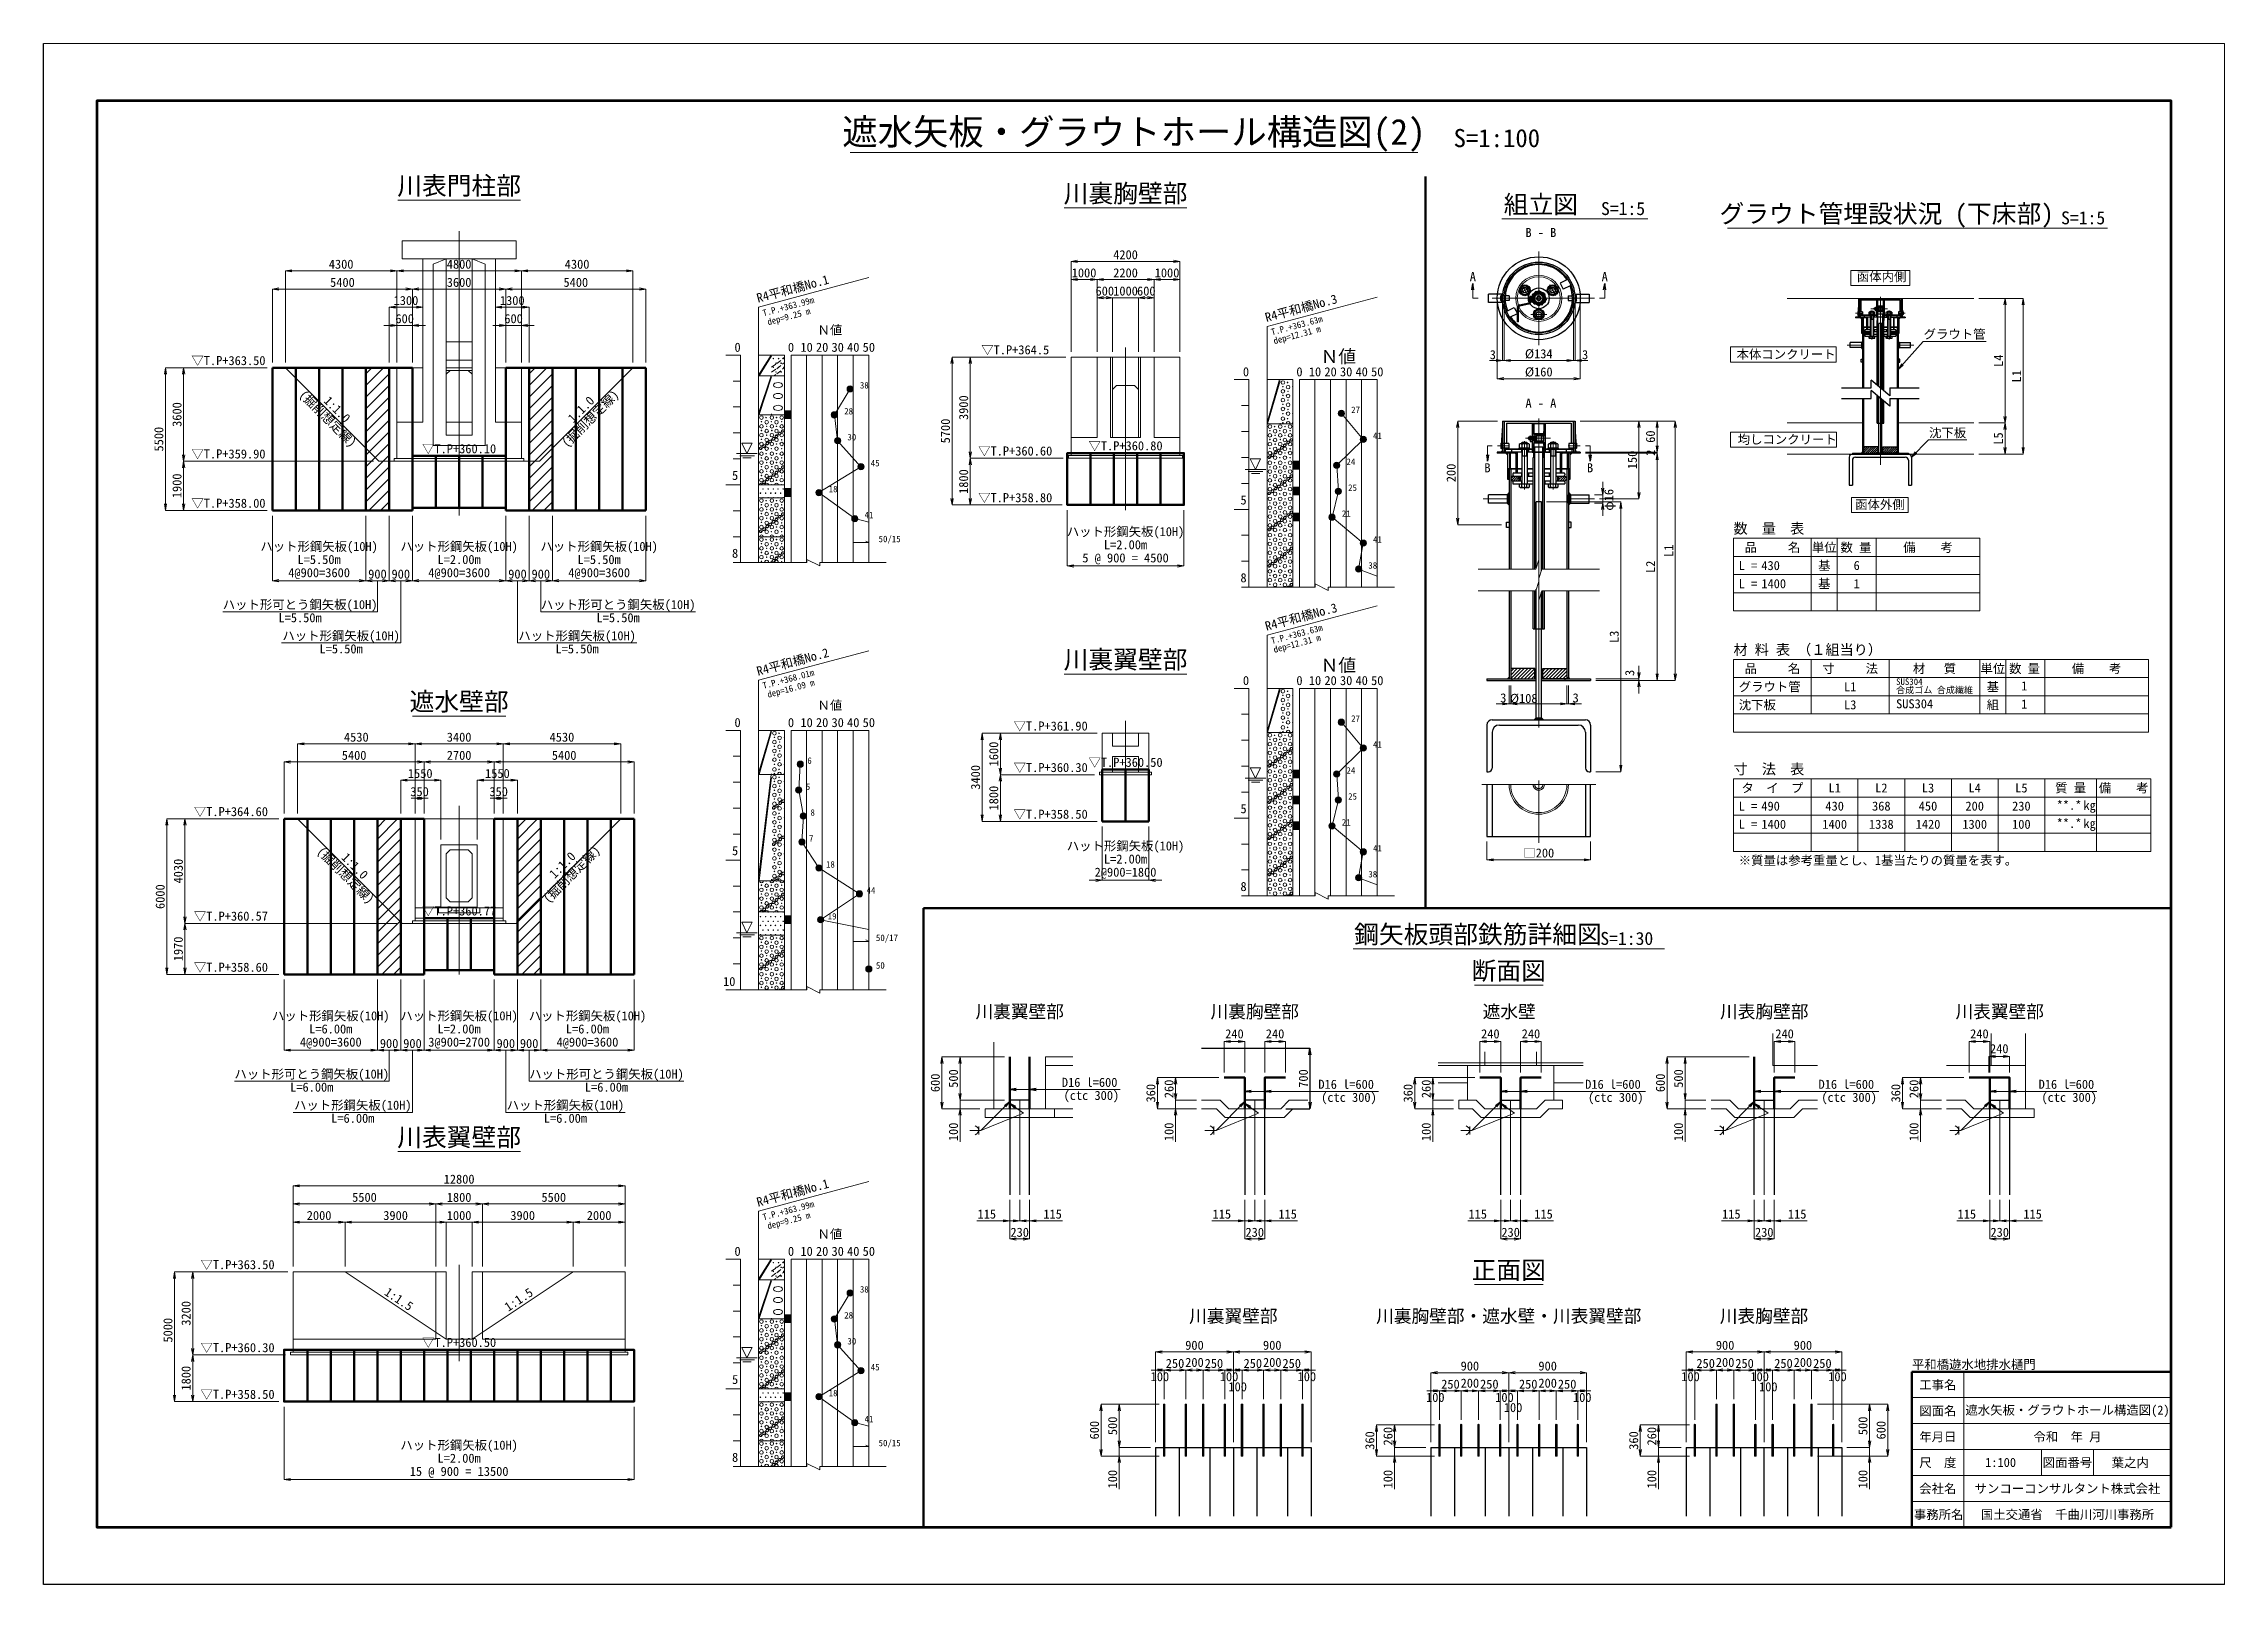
# Paper-space layout '遮水矢板・グラウトホール構造図(2)' of a CAD drawing. Header units: millimetres. Extents: x -142 to 278, y -260 to 37.
# The model-space entities are those that its viewports show. They can reach past a viewport. Long polylines and large blocks are cut down to what shows.
import ezdxf
from ezdxf.enums import TextEntityAlignment as Align

# ---------------------------------------------------------------- set-up
doc = ezdxf.new("R2010")
doc.units = ezdxf.units.MM
doc.header["$LTSCALE"] = 100
doc.header["$PDSIZE"] = 300
for name, pattern in [('PS_SOLID', [0]), ('SXF_一点短鎖線', [9.25, 6, -1.5, 0.25, -1.5]), ('SXF_二点短鎖線', [11, 6, -1.5, 0.25, -1.5, 0.25, -1.5]), ('SXF_跳び破線', [12, 6, -6]), ('一点短鎖線', [9.25, 6, -1.5, 0.25, -1.5])]:
    doc.linetypes.add(name, pattern=pattern)
doc.layers.get('Defpoints').update_dxf_attribs({"color": 151})
for name, color, linetype, lineweight in [('D-BMK', 2, 'SXF_一点短鎖線', 13), ('D-DOC', 7, 'Continuous', 13), ('D-STR', 1, 'Continuous', 50), ('D-STR-DIM', 7, 'Continuous', 13), ('D-STR-HTXT', 7, 'Continuous', 13), ('D-STR-STR1', 2, 'Continuous', 13), ('D-STR-STR3', 4, 'Continuous', 25), ('D-STR-STR5', 6, 'Continuous', 25), ('D-STR-STR6', 7, 'Continuous', 13), ('D-STR-STR7', 1, 'Continuous', 13), ('D-STR-STR8', 8, 'Continuous', 9), ('D-STR-STRB', 4, 'Continuous', 13), ('D-STR-TXT', 7, 'Continuous', 13), ('D-TTL', 2, 'Continuous', 140), ('D-TTL-FRAM', 2, 'Continuous', 50), ('D-TTL-LINE', 7, 'Continuous', 13), ('D-TTL-TXT', 7, 'Continuous', 13)]:
    doc.layers.add(name, color=color, linetype=linetype, lineweight=lineweight)
doc.styles.add('MS ゴシック', font='MS Gothic.ttf')
doc.styles.add('MSゴシック', font='MS Gothic.ttf')
doc.styles.add('ＭＳ ゴシック', font='MS Gothic.ttf')
doc.styles.add('ＭＳゴシック', font='MS Gothic.ttf')
doc.dimstyles.new('DIM-100-F', dxfattribs={"dimscale": 100, "dimtxt": 3.5, "dimasz": 2.5, "dimexe": 0, "dimexo": 2, "dimgap": 0.8, "dimtad": 1, "dimdec": 0, "dimzin": 0, "dimdsep": 46, "dimtxsty": 'MS ゴシック', "dimblk": 'OPEN', "dimcen": 0.1, "dimaunit": 1, "dimadec": 4, "dimazin": 0, "dimtfac": 1, "dimtdec": 0, "dimtmove": 2, "dimatfit": 3, "dimldrblk": 'OPEN', "dimfxl": 1, "dimtolj": 1, "dimtzin": 0, "dimlwd": -1, "dimlwe": -1, "dimarcsym": 2})
pattern_1 = [(0, (308945.672, -65185.741), (2e-15, 6.35), [])]
pattern_2 = [(180, (326073.116, -65185.741), (-2e-15, 6.35), [])]
pattern_3 = [(180, (125641.132, -16665.386), (-2e-15, -9.525), [])]
pattern_4 = [(180, (269431.96, -251646.112), (-5e-15, -19.05), [])]
pattern_5 = [(0, (325545.773, -56463.3426), (1e-15, 3.81), [])]
pattern_6 = [(180, (335822.2395, -56463.3426), (-1e-15, 3.81), [])]
pattern_7 = [(180, (301837.546, -168339.566), (-3e-15, -11.43), [])]

psp = doc.layouts.new('遮水矢板・グラウトホール構造図(2)')

msp = doc.modelspace()

# ---------------------------------------------------------------- texts
at = {"layer": 'D-DOC', "style": 'ＭＳゴシック'}
for s, p in [('数\u3000量\u3000表', (325019.8, -59135.4)), ('材 料 表 （１組当り）', (325019.8, -63807.7)), ('寸\u3000法\u3000表', (325019.8, -68409.6))]:
    msp.add_text(s, height=400, dxfattribs=at).set_placement(p, align=Align.TOP_LEFT)
for s, p in [('品     名', (326519.8, -60064)), ('単位', (328519.8, -60064)), ('基', (328519.8, -60764)), ('数 量', (329741.9, -60064)), ('備\u3000\u3000考', (332519.8, -60064)), ('基', (328519.8, -61464)), ('品     名', (326519.8, -64736.4)), ('寸     法', (329519.8, -64736.4)), ('材   質', (332769.8, -64736.4)), ('単位', (335019.8, -64736.4)), ('数 量', (336241.9, -64736.4)), ('備\u3000\u3000考', (339019.8, -64736.4)), ('基', (335019.8, -65436.4)), ('組', (335019.8, -66136.4)), ('タ\u3000イ\u3000プ', (326519.8, -69338.2)), ('L1', (328919.8, -69338.2)), ('L2', (330719.8, -69338.2)), ('L3', (332519.8, -69338.2)), ('L4', (334319.8, -69338.2)), ('L5', (336119.8, -69338.2)), ('質 量', (338019.8, -69338.2)), ('備\u3000\u3000考', (340065, -69338.2)), ('1400', (328919.8, -70738.2)), ('1338', (330719.8, -70738.2)), ('1420', (332519.8, -70738.2)), ('1300', (334319.8, -70738.2)), ('100', (336119.8, -70738.2))]:
    msp.add_text(s, height=350, dxfattribs=at).set_placement(p, align=Align.MIDDLE_CENTER)
for s, p in [('L =', (325219.8, -60764)), ('L =', (325219.8, -61464)), ('1400', (326092.6, -61464)), ('グラウト管', (325219.8, -65436.4)), ('沈下板', (325219.8, -66136.4)), ('L =', (325219.8, -70038.2)), ('L =', (325219.8, -70738.2)), ('490', (326092.6, -70038.2)), ('1400', (326092.6, -70738.2)), ('※質量は参考重量とし、1基当たりの質量を表す。', (325219.8, -72129.7))]:
    msp.add_text(s, height=350, dxfattribs=at).set_placement(p, align=Align.MIDDLE_LEFT)
at = {"layer": 'D-DOC', "color": 3, "style": 'ＭＳゴシック'}
msp.add_text('430', height=350, dxfattribs=at).set_placement((326092.6, -60764), align=Align.MIDDLE_LEFT)
for s, p in [('6', (329769.8, -60764)), ('1', (329769.8, -61464))]:
    msp.add_text(s, height=350, dxfattribs=at).set_placement(p, align=Align.MIDDLE)
at = {"layer": 'D-DOC', "style": 'ＭＳゴシック'}
for s, p in [('L1', (329519.8, -65436.4)), ('L3', (329519.8, -66136.4))]:
    msp.add_text(s, height=350, dxfattribs=at).set_placement(p, align=Align.MIDDLE)
for s, height, p in [('合成ゴム 合成繊維', 250, (331288.6, -65765.4)), ('SUS304', 250, (331288.6, -65441.3)), ('SUS304', 350, (331288.6, -66375.3))]:
    msp.add_text(s, height=height, dxfattribs=at).set_placement(p, align=Align.BOTTOM_LEFT)
for s, p in [('1   ', (337064, -65686.4)), ('1   ', (337064, -66386.4)), ('kg', (338989.8, -70288.2)), ('kg', (338989.8, -70988.2))]:
    msp.add_text(s, height=350, dxfattribs=at).set_placement(p, align=Align.BOTTOM_RIGHT)
at = {"layer": 'D-DOC', "color": 1, "style": 'ＭＳゴシック'}
for p in [(338435.1, -70283.9), (338435.1, -70983.9)]:
    msp.add_text('**.*', height=350, dxfattribs=at).set_placement(p, align=Align.BOTTOM_RIGHT)
at = {"layer": 'D-DOC', "color": 3, "style": 'ＭＳゴシック'}
for s, p in [('430', (328919.8, -70038.2)), ('368', (330719.8, -70038.2)), ('450', (332519.8, -70038.2)), ('200', (334319.8, -70038.2)), ('230', (336119.8, -70038.2))]:
    msp.add_text(s, height=350, dxfattribs=at).set_placement(p, align=Align.MIDDLE_CENTER)
at = {"layer": 'D-STR-HTXT', "style": 'MS ゴシック'}
for s, p in [('A', (314966.4, -49626.6)), ('A', (320052.4, -49626.6)), ('B', (315531.4, -56995.5)), ('B', (319487.4, -56995.5))]:
    msp.add_text(s, height=350, dxfattribs=at).set_placement(p, align=Align.MIDDLE_CENTER)
at = {"layer": 'D-STR-HTXT', "style": 'ＭＳ ゴシック'}
for s, p in [('函体内側', (329775.7, -49802.5)), ('本体コンクリート', (325138, -52793.7)), ('均しコンクリート', (325182.3, -56075.4))]:
    msp.add_text(s, height=350, dxfattribs=at).set_placement(p)
for p in [(300188.8, -80968.1), (310081.3, -81042.7), (320370.4, -81042.7), (329370.7, -81042.7), (337857.5, -81042.7)]:
    msp.add_text('D16 l=600', height=350, dxfattribs=at).set_placement(p, align=Align.BOTTOM_CENTER)
for p in [(300256.2, -81018.1), (310189.2, -81092.7), (320478.3, -81092.7), (329478.6, -81092.7), (337965.4, -81092.7)]:
    msp.add_text('(ctc 300)', height=350, dxfattribs=at).set_placement(p, align=Align.TOP_CENTER)
at = {"layer": 'D-STR-HTXT', "insert": (330664.5, -58433.4), "char_height": 350, "width": 1872.165, "attachment_point": 5, "style": 'ＭＳ ゴシック'}
msp.add_mtext('函体外側', dxfattribs=at)
at = {"layer": 'D-STR-STR8', "linetype": 'PS_SOLID', "style": 'ＭＳ ゴシック'}
for s, height, p in [('R4平和橋No.1', 350, (287308.4, -50292.7)), ('T.P.+363.99m', 250, (287550.7, -50918.2)), ('R4平和橋No.3', 350, (306916.3, -51040)), ('dep=9.25 m', 250, (287729.9, -51261.3)), ('T.P.+363.63m', 250, (307158.6, -51647.3)), ('dep=12.31 m', 250, (307249.2, -51990.4)), ('R4平和橋No.3', 350, (306916.3, -62942.6)), ('T.P.+363.63m', 250, (307158.6, -63550)), ('dep=12.31 m', 250, (307249.2, -63893.1)), ('R4平和橋No.2', 350, (287308.4, -64676.8)), ('T.P.+368.01m', 250, (287550.7, -65282.1)), ('dep=16.09 m', 250, (287729.9, -65625.2)), ('R4平和橋No.1', 350, (287308.4, -85146.6)), ('T.P.+363.99m', 250, (287550.7, -85772.1)), ('dep=9.25 m', 250, (287729.9, -86115.2))]:
    msp.add_text(s, height=height, rotation=15, dxfattribs=at).set_placement(p, align=Align.TOP_LEFT)
at = {"layer": 'D-STR-STR8', "linetype": 'PS_SOLID'}
for s, style, p in [('Ｎ値', 'ＭＳ ゴシック', (290172.4, -51507.6)), ('0', 'MS ゴシック', (288672.4, -52174.1)), ('10', 'MS ゴシック', (289272.4, -52174.1)), ('20', 'MS ゴシック', (289872.4, -52174.1)), ('30', 'MS ゴシック', (290472.4, -52174.1)), ('40', 'MS ゴシック', (291072.4, -52174.1)), ('50', 'MS ゴシック', (291672.4, -52174.1)), ('Ｎ値', 'ＭＳ ゴシック', (290172.4, -65976.1)), ('0', 'MS ゴシック', (288672.4, -66642.5)), ('10', 'MS ゴシック', (289272.4, -66642.5)), ('20', 'MS ゴシック', (289872.4, -66642.5)), ('30', 'MS ゴシック', (290472.4, -66642.5)), ('40', 'MS ゴシック', (291072.4, -66642.5)), ('50', 'MS ゴシック', (291672.4, -66642.5)), ('Ｎ値', 'ＭＳ ゴシック', (290172.4, -86361.5)), ('0', 'MS ゴシック', (288672.4, -87027.9)), ('10', 'MS ゴシック', (289272.4, -87027.9)), ('20', 'MS ゴシック', (289872.4, -87027.9)), ('30', 'MS ゴシック', (290472.4, -87027.9)), ('40', 'MS ゴシック', (291072.4, -87027.9)), ('50', 'MS ゴシック', (291672.4, -87027.9))]:
    msp.add_text(s, height=350, dxfattribs=dict(at, style=style)).set_placement(p, align=Align.TOP_CENTER)
at = {"layer": 'D-STR-STR8', "linetype": 'PS_SOLID', "style": 'MS ゴシック'}
for s, p in [('0', (286491.6, -52523.5)), ('0', (306099.5, -53469.8)), ('5', (286396.8, -57465)), ('5', (306004.7, -58411.3)), ('8', (286396.8, -60465)), ('8', (306004.7, -61411.3)), ('0', (306099.5, -65372.5)), ('0', (286491.6, -66991.9)), ('5', (306004.7, -70314)), ('5', (286396.8, -71933.4)), ('8', (306004.7, -73314)), ('10', (286051.2, -76976.6)), ('0', (286491.6, -87377.3)), ('5', (286396.8, -92318.8)), ('8', (286396.8, -95318.8))]:
    msp.add_text(s, height=350, dxfattribs=at).set_placement(p)
at = {"layer": 'D-STR-STR8', "style": 'ＭＳ ゴシック'}
for s, height, p in [('Ｎ値', 500, (309780.3, -52453.9)), ('0', 350, (308280.3, -53120.4)), ('10', 350, (308880.3, -53120.4)), ('20', 350, (309480.3, -53120.4)), ('30', 350, (310080.3, -53120.4)), ('40', 350, (310680.3, -53120.4)), ('50', 350, (311280.3, -53120.4)), ('Ｎ値', 500, (309780.3, -64356.6)), ('0', 350, (308280.3, -65023.1)), ('10', 350, (308880.3, -65023.1)), ('20', 350, (309480.3, -65023.1)), ('30', 350, (310080.3, -65023.1)), ('40', 350, (310680.3, -65023.1)), ('50', 350, (311280.3, -65023.1))]:
    msp.add_text(s, height=height, dxfattribs=at).set_placement(p, align=Align.TOP_CENTER)
at = {"layer": 'D-STR-STR8', "linetype": 'PS_SOLID', "style": 'MS ゴシック'}
for s, p in [('38', (291329.4, -53689.7)), ('27', (310274.5, -54636.4)), ('28', (290724.7, -54689.7)), ('30', (290846.8, -55689.7)), ('41', (311117.5, -55636.4)), ('45', (291748, -56689.7)), ('24', (310094.3, -56636.4)), ('18', (290125.9, -57689.7)), ('25', (310158.2, -57636.4)), ('41', (291509.6, -58689.7)), ('21', (309914, -58636.4)), ('50/15', (292050.3, -59614.1)), ('41', (311117.5, -59636.4)), ('38', (310937.3, -60636.4)), ('27', (310274.5, -66539.1)), ('41', (311117.5, -67539.1)), ('6', (289301.9, -68160.7)), ('24', (310094.3, -68539.1)), ('5', (289243.8, -69160.7)), ('25', (310158.2, -69539.1)), ('8', (289424, -70160.7)), ('21', (309914, -70539.1)), ('7', (289365.9, -71160.7)), ('18', (290022.9, -72160.7)), ('41', (311117.5, -71539.1)), ('38', (310937.3, -72539.1)), ('44', (291586.8, -73160.7)), ('19', (290086.8, -74160.7)), ('50/17', (291947.3, -74992.1)), ('50', (291947.3, -76056)), ('38', (291329.4, -88543.5)), ('28', (290724.7, -89543.5)), ('30', (290846.8, -90543.5)), ('45', (291748, -91543.5)), ('18', (290125.9, -92543.5)), ('41', (291509.6, -93543.5)), ('50/15', (292050.3, -94467.9))]:
    msp.add_text(s, height=250, dxfattribs=at).set_placement(p, align=Align.TOP_LEFT)
at = {"layer": 'D-STR-TXT', "style": 'MS ゴシック'}
for s, p in [('B - B', (317590.6, -47924.6)), ('A - A', (317590.6, -54502.1))]:
    msp.add_text(s, height=350, dxfattribs=at).set_placement(p, align=Align.MIDDLE)
at = {"layer": 'D-STR-TXT'}
for s, style, p in [('グラウト管', 'ＭＳ ゴシック', (333546.6, -52122)), ('▽T.P+364.5', 'MS ゴシック', (297318.4, -52727.8, 215906.7)), ('沈下板', 'ＭＳ ゴシック', (333275.6, -55924.4)), ('▽T.P+360.10', 'ＭＳ ゴシック', (275873.2, -56541.5)), ('▽T.P+360.60', 'MS ゴシック', (297318.4, -56627.8, 215906.7)), ('▽T.P+360.80', 'ＭＳ ゴシック', (301573, -56427.8)), ('▽T.P+358.80', 'MS ゴシック', (297318.4, -58427.8, 215906.7)), ('ハット形鋼矢板(10H)', 'MS ゴシック', (301573, -59736.4)), ('ハット形鋼矢板(10H)', 'MS ゴシック', (270473.2, -60306.4)), ('ハット形鋼矢板(10H)', 'MS ゴシック', (275873.2, -60306.4)), ('ハット形鋼矢板(10H)', 'MS ゴシック', (281273.2, -60306.4)), ('ハット形可とう鋼矢板(10H)', 'MS ゴシック', (269739.9, -62550.2)), ('ハット形可とう鋼矢板(10H)', 'MS ゴシック', (282006.6, -62550.2)), ('ハット形鋼矢板(10H)', 'MS ゴシック', (271323.2, -63750.2)), ('ハット形鋼矢板(10H)', 'MS ゴシック', (280423.2, -63750.2)), ('▽T.P+360.50', 'ＭＳ ゴシック', (301573, -68630.5)), ('▽T.P+364.60', 'MS ゴシック', (267072, -70530)), ('ハット形鋼矢板(10H)', 'MS ゴシック', (301573, -71853.3)), ('▽T.P+360.77', 'ＭＳ ゴシック', (275873.2, -74360)), ('▽T.P+360.57', 'MS ゴシック', (267072, -74560)), ('▽T.P+358.60', 'MS ゴシック', (267072, -76530)), ('ハット形鋼矢板(10H)', 'MS ゴシック', (270923.2, -78404.4)), ('ハット形鋼矢板(10H)', 'MS ゴシック', (275873.2, -78404.4)), ('ハット形鋼矢板(10H)', 'MS ゴシック', (280823.2, -78404.4)), ('ハット形可とう鋼矢板(10H)', 'MS ゴシック', (270189.9, -80648.3)), ('ハット形可とう鋼矢板(10H)', 'MS ゴシック', (281556.6, -80648.3)), ('ハット形鋼矢板(10H)', 'MS ゴシック', (271773.2, -81848.3)), ('ハット形鋼矢板(10H)', 'MS ゴシック', (279973.2, -81848.3)), ('▽T.P+360.50', 'ＭＳ ゴシック', (275873.2, -90995.4)), ('ハット形鋼矢板(10H)', 'MS ゴシック', (275873.2, -94954.9))]:
    msp.add_text(s, height=350, dxfattribs=dict(at, style=style)).set_placement(p, align=Align.BOTTOM_CENTER)
at = {"layer": 'D-STR-TXT', "style": 'MS ゴシック'}
for s, p in [('▽T.P+363.50', (265548.7, -53141.5)), ('▽T.P+359.90', (265548.7, -56741.5)), ('▽T.P+358.00', (265548.7, -58641.5)), ('▽T.P+361.90', (297255.7, -67230.5)), ('▽T.P+360.30', (297255.7, -68830.5)), ('▽T.P+358.50', (297255.7, -70630.5)), ('▽T.P+363.50', (265898.7, -87995.4)), ('▽T.P+360.30', (265898.7, -91195.4)), ('▽T.P+358.50', (265898.7, -92995.4))]:
    msp.add_text(s, height=350, dxfattribs=at).set_placement(p, align=Align.BOTTOM_LEFT)
for rotation, p in [(315, (270939.1, -54978.2)), (45, (280808.6, -54976.9)), (315, (271624.1, -72581.6)), (45, (280088.2, -72545))]:
    msp.add_text('(掘削想定線)', height=350, rotation=rotation, dxfattribs=at).set_placement(p, align=Align.TOP_CENTER)
for s, rotation, p in [('1:1.0', 315, (270973.2, -54941.5)), ('1:1.0', 45, (280773.2, -54941.5)), ('1:1.0', 315, (271658.2, -72545)), ('1:1.0', 45, (280052.9, -72509.6)), ('1:1.5', 326.309932, (273396.1, -89277.3)), ('1:1.5', 33.690068, (278323.2, -89295.4))]:
    msp.add_text(s, height=350, rotation=rotation, dxfattribs=at).set_placement(p, align=Align.BOTTOM_CENTER)
for s, p in [('L=5.50m', (270473.2, -60356.4)), ('L=2.00m', (275873.2, -60356.4)), ('L=5.50m', (281273.2, -60356.4)), ('L=2.00m', (301573, -59786.4)), ('L=5.50m', (269739.9, -62600.2)), ('L=5.50m', (282006.6, -62600.2)), ('L=5.50m', (271323.2, -63800.2)), ('L=5.50m', (280423.2, -63800.2)), ('L=2.00m', (301573, -71903.3)), ('L=6.00m', (270923.2, -78454.4)), ('L=2.00m', (275873.2, -78454.4)), ('L=6.00m', (280823.2, -78454.4)), ('L=6.00m', (270189.9, -80698.3)), ('L=6.00m', (281556.6, -80698.3)), ('L=6.00m', (271773.2, -81898.3)), ('L=6.00m', (279973.2, -81898.3)), ('L=2.00m', (275873.2, -95004.9))]:
    msp.add_text(s, height=350, dxfattribs=at).set_placement(p, align=Align.TOP_CENTER)
at = {"layer": 'D-TTL-TXT'}
for s, height, style, p in [('遮水矢板・グラウトホール構造図(2)', 1000, 'MS ゴシック', (301899, -44844.4)), ('S=1:100', 700, 'MS ゴシック', (315892.6, -44844.4)), ('川表門柱部', 700, 'MS ゴシック', (275873.2, -46679)), ('川裏胸壁部', 700, 'MS ゴシック', (301573, -46977.9)), ('組立図', 700, 'MSゴシック', (317590.6, -47402.4)), ('S=1:5', 500, 'ＭＳ ゴシック', (320759.2, -47402.4)), ('グラウト管埋設状況 (下床部)', 700, 'MSゴシック', (330921.6, -47759.9)), ('S=1:5', 500, 'ＭＳ ゴシック', (338502.5, -47759.9)), ('川裏翼壁部', 700, 'MS ゴシック', (301573, -64947.6)), ('遮水壁部', 700, 'MS ゴシック', (275873.2, -66567.1)), ('鋼矢板頭部鉄筋詳細図', 700, 'ＭＳ ゴシック', (315164.3, -75541.6)), ('S=1:30', 500, 'ＭＳ ゴシック', (320902.3, -75541.6)), ('断面図', 700, 'MS ゴシック', (316352.4, -76946.7)), ('川裏翼壁部', 500, 'ＭＳ ゴシック', (297491.4, -78360.1)), ('川裏胸壁部', 500, 'ＭＳ ゴシック', (306555.4, -78360.1)), ('遮水壁', 500, 'ＭＳ ゴシック', (316368.8, -78360.1)), ('川表胸壁部', 500, 'ＭＳ ゴシック', (326205.3, -78360.1)), ('川表翼壁部', 500, 'ＭＳ ゴシック', (335284.6, -78360.1)), ('川表翼壁部', 700, 'MS ゴシック', (275873.2, -83361.2)), ('正面図', 700, 'MS ゴシック', (316352.4, -88486.4)), ('川裏翼壁部', 500, 'ＭＳ ゴシック', (305731.4, -90099.3)), ('川裏胸壁部・遮水壁・川表翼壁部', 500, 'ＭＳ ゴシック', (316352.4, -90099.3)), ('川表胸壁部', 500, 'ＭＳ ゴシック', (326194.8, -90099.3))]:
    msp.add_text(s, height=height, dxfattribs=dict(at, style=style)).set_placement(p, align=Align.BOTTOM_CENTER)
at = {"layer": 'D-TTL-TXT', "style": 'MS ゴシック'}
msp.add_text('平和橋遊水地排水樋門', height=350, dxfattribs=at).set_placement((331899, -91844.4), align=Align.BOTTOM_LEFT)
for s, p in [('工事名', (332899, -92344.4)), ('図面名', (332899, -93344.4)), ('遮水矢板・グラウトホール構造図(2)', (337899, -93344.4)), ('年月日', (332899, -94344.4)), ('令和  年 月', (337899, -94344.4)), ('尺\u3000度', (332899, -95344.4)), ('1:100', (335318.8, -95344.4)), ('図面番号', (337899, -95344.4)), ('葉之内', (340318.8, -95344.4)), ('会社名', (332899, -96344.4)), ('サンコーコンサルタント株式会社', (337899, -96344.4)), ('事務所名', (332931.1, -97344.4)), ('国土交通省\u3000千曲川河川事務所', (337899, -97344.4))]:
    msp.add_text(s, height=350, dxfattribs=at).set_placement(p, align=Align.MIDDLE)

# ---------------------------------------------------------------- blocks, each defined once
blk = doc.blocks.new('_Open')
at = {"color": 0, "linetype": 'ByBlock', "lineweight": -2}
for p, q in [((-1, 0.17), (0, 0)), ((-1, -0.17), (0, 0)), ((0, 0), (-1, 0))]:
    blk.add_line(p, q, dxfattribs=at)
blk = doc.blocks.new('*D25')
at = {"layer": 'D-STR-DIM', "color": 0, "transparency": 16777216}
for p, q in [((269173, -52942), (269173, -49404)), ((269423, -49404), (273223, -49404)), ((273473, -52942), (273473, -49404))]:
    blk.add_line(p, q, dxfattribs=at)
at = {"layer": 'Defpoints', "color": 0, "transparency": 16777216}
for p in [(273473, -49404), (269173, -53142), (273473, -53142)]:
    blk.add_point(p, dxfattribs=at)
at = {"layer": 'D-STR-DIM', "color": 0, "transparency": 16777216, "xscale": 250, "yscale": 250, "zscale": 250, "rotation": 180}
blk.add_blockref('_Open', (269173, -49404), dxfattribs=at)
at = {"layer": 'D-STR-DIM', "color": 0, "transparency": 16777216, "xscale": 250, "yscale": 250, "zscale": 250}
blk.add_blockref('_Open', (273473, -49404), dxfattribs=at)
at = {"layer": 'D-STR-DIM', "color": 0, "transparency": 16777216, "insert": (271323, -49149), "char_height": 350, "attachment_point": 5, "style": 'MS ゴシック'}
blk.add_mtext('\\A1;4300', dxfattribs=at)
blk = doc.blocks.new('*D26')
at = {"layer": 'D-STR-DIM', "color": 0, "transparency": 16777216}
for p, q in [((273473, -52942), (273473, -49404)), ((273723, -49404), (278023, -49404)), ((278273, -52942), (278273, -49404))]:
    blk.add_line(p, q, dxfattribs=at)
at = {"layer": 'Defpoints', "color": 0, "transparency": 16777216}
for p in [(278273, -49404), (273473, -53142), (278273, -53142)]:
    blk.add_point(p, dxfattribs=at)
at = {"layer": 'D-STR-DIM', "color": 0, "transparency": 16777216, "xscale": 250, "yscale": 250, "zscale": 250, "rotation": 180}
blk.add_blockref('_Open', (273473, -49404), dxfattribs=at)
at = {"layer": 'D-STR-DIM', "color": 0, "transparency": 16777216, "xscale": 250, "yscale": 250, "zscale": 250}
blk.add_blockref('_Open', (278273, -49404), dxfattribs=at)
at = {"layer": 'D-STR-DIM', "color": 0, "transparency": 16777216, "insert": (275873, -49149), "char_height": 350, "attachment_point": 5, "style": 'MS ゴシック'}
blk.add_mtext('\\A1;4800', dxfattribs=at)
blk = doc.blocks.new('*D27')
at = {"layer": 'D-STR-DIM', "color": 0, "transparency": 16777216}
for p, q in [((278273, -52942), (278273, -49404)), ((278523, -49404), (282323, -49404)), ((282573, -52942), (282573, -49404))]:
    blk.add_line(p, q, dxfattribs=at)
at = {"layer": 'Defpoints', "color": 0, "transparency": 16777216}
for p in [(282573, -49404), (278273, -53142), (282573, -53142)]:
    blk.add_point(p, dxfattribs=at)
at = {"layer": 'D-STR-DIM', "color": 0, "transparency": 16777216, "xscale": 250, "yscale": 250, "zscale": 250, "rotation": 180}
blk.add_blockref('_Open', (278273, -49404), dxfattribs=at)
at = {"layer": 'D-STR-DIM', "color": 0, "transparency": 16777216, "xscale": 250, "yscale": 250, "zscale": 250}
blk.add_blockref('_Open', (282573, -49404), dxfattribs=at)
at = {"layer": 'D-STR-DIM', "color": 0, "transparency": 16777216, "insert": (280423, -49149), "char_height": 350, "attachment_point": 5, "style": 'MS ゴシック'}
blk.add_mtext('\\A1;4300', dxfattribs=at)
blk = doc.blocks.new('*D28')
at = {"layer": 'D-STR-DIM', "color": 0, "transparency": 16777216}
for p, q in [((268673, -52942), (268673, -50104)), ((268923, -50104), (273823, -50104)), ((274073, -52942), (274073, -50104))]:
    blk.add_line(p, q, dxfattribs=at)
at = {"layer": 'Defpoints', "color": 0, "transparency": 16777216}
for p in [(274073, -50104), (268673, -53142), (274073, -53142)]:
    blk.add_point(p, dxfattribs=at)
at = {"layer": 'D-STR-DIM', "color": 0, "transparency": 16777216, "xscale": 250, "yscale": 250, "zscale": 250, "rotation": 180}
blk.add_blockref('_Open', (268673, -50104), dxfattribs=at)
at = {"layer": 'D-STR-DIM', "color": 0, "transparency": 16777216, "xscale": 250, "yscale": 250, "zscale": 250}
blk.add_blockref('_Open', (274073, -50104), dxfattribs=at)
at = {"layer": 'D-STR-DIM', "color": 0, "transparency": 16777216, "insert": (271373, -49849), "char_height": 350, "attachment_point": 5, "style": 'MS ゴシック'}
blk.add_mtext('\\A1;5400', dxfattribs=at)
blk = doc.blocks.new('*D29')
at = {"layer": 'D-STR-DIM', "color": 0, "transparency": 16777216}
for p, q in [((274073, -52942), (274073, -50104)), ((274323, -50104), (277423, -50104)), ((277673, -52942), (277673, -50104))]:
    blk.add_line(p, q, dxfattribs=at)
at = {"layer": 'Defpoints', "color": 0, "transparency": 16777216}
for p in [(277673, -50104), (274073, -53142), (277673, -53142)]:
    blk.add_point(p, dxfattribs=at)
at = {"layer": 'D-STR-DIM', "color": 0, "transparency": 16777216, "xscale": 250, "yscale": 250, "zscale": 250, "rotation": 180}
blk.add_blockref('_Open', (274073, -50104), dxfattribs=at)
at = {"layer": 'D-STR-DIM', "color": 0, "transparency": 16777216, "xscale": 250, "yscale": 250, "zscale": 250}
blk.add_blockref('_Open', (277673, -50104), dxfattribs=at)
at = {"layer": 'D-STR-DIM', "color": 0, "transparency": 16777216, "insert": (275873, -49849), "char_height": 350, "attachment_point": 5, "style": 'MS ゴシック'}
blk.add_mtext('\\A1;3600', dxfattribs=at)
blk = doc.blocks.new('*D30')
at = {"layer": 'D-STR-DIM', "color": 0, "transparency": 16777216}
for p, q in [((277673, -52942), (277673, -50104)), ((277923, -50104), (282823, -50104)), ((283073, -52942), (283073, -50104))]:
    blk.add_line(p, q, dxfattribs=at)
at = {"layer": 'Defpoints', "color": 0, "transparency": 16777216}
for p in [(283073, -50104), (277673, -53142), (283073, -53142)]:
    blk.add_point(p, dxfattribs=at)
at = {"layer": 'D-STR-DIM', "color": 0, "transparency": 16777216, "xscale": 250, "yscale": 250, "zscale": 250, "rotation": 180}
blk.add_blockref('_Open', (277673, -50104), dxfattribs=at)
at = {"layer": 'D-STR-DIM', "color": 0, "transparency": 16777216, "xscale": 250, "yscale": 250, "zscale": 250}
blk.add_blockref('_Open', (283073, -50104), dxfattribs=at)
at = {"layer": 'D-STR-DIM', "color": 0, "transparency": 16777216, "insert": (280373, -49849), "char_height": 350, "attachment_point": 5, "style": 'MS ゴシック'}
blk.add_mtext('\\A1;5400', dxfattribs=at)
blk = doc.blocks.new('*D31')
at = {"layer": 'D-STR-DIM', "color": 0, "transparency": 16777216}
for p, q in [((273173, -52942), (273173, -50804)), ((273423, -50804), (274223, -50804)), ((274473, -52942), (274473, -50804))]:
    blk.add_line(p, q, dxfattribs=at)
at = {"layer": 'Defpoints', "color": 0, "transparency": 16777216}
for p in [(274473, -50804), (273173, -53142), (274473, -53142)]:
    blk.add_point(p, dxfattribs=at)
at = {"layer": 'D-STR-DIM', "color": 0, "transparency": 16777216, "xscale": 250, "yscale": 250, "zscale": 250, "rotation": 180}
blk.add_blockref('_Open', (273173, -50804), dxfattribs=at)
at = {"layer": 'D-STR-DIM', "color": 0, "transparency": 16777216, "xscale": 250, "yscale": 250, "zscale": 250}
blk.add_blockref('_Open', (274473, -50804), dxfattribs=at)
at = {"layer": 'D-STR-DIM', "color": 0, "transparency": 16777216, "insert": (273823, -50549), "char_height": 350, "attachment_point": 5, "style": 'MS ゴシック'}
blk.add_mtext('\\A1;1300', dxfattribs=at)
blk = doc.blocks.new('*D32')
at = {"layer": 'D-STR-DIM', "color": 0, "transparency": 16777216}
for p, q in [((273223, -51504), (272973, -51504)), ((273473, -52942), (273473, -51504)), ((273473, -51504), (274073, -51504)), ((274073, -52942), (274073, -51504)), ((274323, -51504), (274573, -51504))]:
    blk.add_line(p, q, dxfattribs=at)
at = {"layer": 'Defpoints', "color": 0, "transparency": 16777216}
for p in [(274073, -51504), (273473, -53142), (274073, -53142)]:
    blk.add_point(p, dxfattribs=at)
at = {"layer": 'D-STR-DIM', "color": 0, "transparency": 16777216, "xscale": 250, "yscale": 250, "zscale": 250}
blk.add_blockref('_Open', (273473, -51504), dxfattribs=at)
at = {"layer": 'D-STR-DIM', "color": 0, "transparency": 16777216, "xscale": 250, "yscale": 250, "zscale": 250, "rotation": 180}
blk.add_blockref('_Open', (274073, -51504), dxfattribs=at)
at = {"layer": 'D-STR-DIM', "color": 0, "transparency": 16777216, "insert": (273773, -51249), "char_height": 350, "attachment_point": 5, "style": 'MS ゴシック'}
blk.add_mtext('\\A1;600', dxfattribs=at)
blk = doc.blocks.new('*D33')
at = {"layer": 'D-STR-DIM', "color": 0, "transparency": 16777216}
for p, q in [((277273, -52942), (277273, -50804)), ((278323, -50804), (277523, -50804)), ((278573, -52942), (278573, -50804))]:
    blk.add_line(p, q, dxfattribs=at)
at = {"layer": 'Defpoints', "color": 0, "transparency": 16777216}
for p in [(277273, -50804), (277273, -53142), (278573, -53142)]:
    blk.add_point(p, dxfattribs=at)
at = {"layer": 'D-STR-DIM', "color": 0, "transparency": 16777216, "xscale": 250, "yscale": 250, "zscale": 250, "rotation": 180}
blk.add_blockref('_Open', (277273, -50804), dxfattribs=at)
at = {"layer": 'D-STR-DIM', "color": 0, "transparency": 16777216, "xscale": 250, "yscale": 250, "zscale": 250}
blk.add_blockref('_Open', (278573, -50804), dxfattribs=at)
at = {"layer": 'D-STR-DIM', "color": 0, "transparency": 16777216, "insert": (277923, -50549), "char_height": 350, "attachment_point": 5, "style": 'MS ゴシック'}
blk.add_mtext('\\A1;1300', dxfattribs=at)
blk = doc.blocks.new('*D34')
at = {"layer": 'D-STR-DIM', "color": 0, "transparency": 16777216}
for p, q in [((277423, -51504), (277173, -51504)), ((277673, -52942), (277673, -51504)), ((278273, -51504), (277673, -51504)), ((278273, -52942), (278273, -51504)), ((278523, -51504), (278773, -51504))]:
    blk.add_line(p, q, dxfattribs=at)
at = {"layer": 'Defpoints', "color": 0, "transparency": 16777216}
for p in [(277673, -51504), (277673, -53142), (278273, -53142)]:
    blk.add_point(p, dxfattribs=at)
at = {"layer": 'D-STR-DIM', "color": 0, "transparency": 16777216, "xscale": 250, "yscale": 250, "zscale": 250}
blk.add_blockref('_Open', (277673, -51504), dxfattribs=at)
at = {"layer": 'D-STR-DIM', "color": 0, "transparency": 16777216, "xscale": 250, "yscale": 250, "zscale": 250, "rotation": 180}
blk.add_blockref('_Open', (278273, -51504), dxfattribs=at)
at = {"layer": 'D-STR-DIM', "color": 0, "transparency": 16777216, "insert": (277973, -51249), "char_height": 350, "attachment_point": 5, "style": 'MS ゴシック'}
blk.add_mtext('\\A1;600', dxfattribs=at)
blk = doc.blocks.new('*D35')
at = {"layer": 'D-STR-DIM', "color": 0, "transparency": 16777216}
for p, q in [((268473, -53142), (264549, -53142)), ((264549, -53392), (264549, -58392)), ((268473, -58642), (264549, -58642))]:
    blk.add_line(p, q, dxfattribs=at)
at = {"layer": 'Defpoints', "color": 0, "transparency": 16777216}
for p in [(268673, -53142), (264549, -58642), (268673, -58642)]:
    blk.add_point(p, dxfattribs=at)
at = {"layer": 'D-STR-DIM', "color": 0, "transparency": 16777216, "xscale": 250, "yscale": 250, "zscale": 250}
for p, rotation in [((264549, -53142), 90), ((264549, -58642), 270)]:
    blk.add_blockref('_Open', p, dxfattribs=dict(at, rotation=rotation))
at = {"layer": 'D-STR-DIM', "color": 0, "transparency": 16777216, "insert": (264294, -55892), "char_height": 350, "attachment_point": 5, "rotation": 90, "style": 'MS ゴシック'}
blk.add_mtext('\\A1;5500', dxfattribs=at)
blk = doc.blocks.new('*D36')
at = {"layer": 'D-STR-DIM', "color": 0, "transparency": 16777216}
for p, q in [((268473, -53142), (265249, -53142)), ((265249, -53392), (265249, -56492)), ((272573, -56742), (265249, -56742))]:
    blk.add_line(p, q, dxfattribs=at)
at = {"layer": 'Defpoints', "color": 0, "transparency": 16777216}
for p in [(268673, -53142), (265249, -56742), (272773, -56742)]:
    blk.add_point(p, dxfattribs=at)
at = {"layer": 'D-STR-DIM', "color": 0, "transparency": 16777216, "xscale": 250, "yscale": 250, "zscale": 250}
for p, rotation in [((265249, -53142), 90), ((265249, -56742), 270)]:
    blk.add_blockref('_Open', p, dxfattribs=dict(at, rotation=rotation))
at = {"layer": 'D-STR-DIM', "color": 0, "transparency": 16777216, "insert": (264994, -54942), "char_height": 350, "attachment_point": 5, "rotation": 90, "style": 'MS ゴシック'}
blk.add_mtext('\\A1;3600', dxfattribs=at)
blk = doc.blocks.new('*D37')
at = {"layer": 'D-STR-DIM', "color": 0, "transparency": 16777216}
for p, q in [((272573, -56742), (265249, -56742)), ((265249, -56992), (265249, -58392)), ((268473, -58642), (265249, -58642))]:
    blk.add_line(p, q, dxfattribs=at)
at = {"layer": 'Defpoints', "color": 0, "transparency": 16777216}
for p in [(272773, -56742), (265249, -58642), (268673, -58642)]:
    blk.add_point(p, dxfattribs=at)
at = {"layer": 'D-STR-DIM', "color": 0, "transparency": 16777216, "xscale": 250, "yscale": 250, "zscale": 250}
for p, rotation in [((265249, -56742), 90), ((265249, -58642), 270)]:
    blk.add_blockref('_Open', p, dxfattribs=dict(at, rotation=rotation))
at = {"layer": 'D-STR-DIM', "color": 0, "transparency": 16777216, "insert": (264994, -57692), "char_height": 350, "attachment_point": 5, "rotation": 90, "style": 'MS ゴシック'}
blk.add_mtext('\\A1;1900', dxfattribs=at)
blk = doc.blocks.new('*D38')
at = {"layer": 'D-STR-DIM', "color": 0, "transparency": 16777216}
for p, q in [((274073, -58842), (274073, -61350)), ((277673, -58842), (277673, -61350)), ((274323, -61350), (277423, -61350))]:
    blk.add_line(p, q, dxfattribs=at)
at = {"layer": 'Defpoints', "color": 0, "transparency": 16777216}
for p in [(274073, -58642), (277673, -58642), (277673, -61350)]:
    blk.add_point(p, dxfattribs=at)
at = {"layer": 'D-STR-DIM', "color": 0, "transparency": 16777216, "xscale": 250, "yscale": 250, "zscale": 250, "rotation": 180}
blk.add_blockref('_Open', (274073, -61350), dxfattribs=at)
at = {"layer": 'D-STR-DIM', "color": 0, "transparency": 16777216, "xscale": 250, "yscale": 250, "zscale": 250}
blk.add_blockref('_Open', (277673, -61350), dxfattribs=at)
at = {"layer": 'D-STR-DIM', "color": 0, "transparency": 16777216, "insert": (275873, -61077), "char_height": 350, "attachment_point": 5, "style": 'MS ゴシック'}
blk.add_mtext('\\A1;4@900=3600', dxfattribs=at)
blk = doc.blocks.new('*D39')
at = {"layer": 'D-STR-DIM', "color": 0, "transparency": 16777216}
for p, q in [((277673, -58842), (277673, -61350)), ((278573, -58842), (278573, -61350)), ((277923, -61350), (278323, -61350))]:
    blk.add_line(p, q, dxfattribs=at)
at = {"layer": 'Defpoints', "color": 0, "transparency": 16777216}
for p in [(277673, -58642), (278573, -58642), (278573, -61350)]:
    blk.add_point(p, dxfattribs=at)
at = {"layer": 'D-STR-DIM', "color": 0, "transparency": 16777216, "xscale": 250, "yscale": 250, "zscale": 250, "rotation": 180}
blk.add_blockref('_Open', (277673, -61350), dxfattribs=at)
at = {"layer": 'D-STR-DIM', "color": 0, "transparency": 16777216, "xscale": 250, "yscale": 250, "zscale": 250}
blk.add_blockref('_Open', (278573, -61350), dxfattribs=at)
at = {"layer": 'D-STR-DIM', "color": 0, "transparency": 16777216, "insert": (278123, -61095), "char_height": 350, "attachment_point": 5, "style": 'MS ゴシック'}
blk.add_mtext('\\A1;900', dxfattribs=at)
blk = doc.blocks.new('*D40')
at = {"layer": 'D-STR-DIM', "color": 0, "transparency": 16777216}
for p, q in [((278573, -58842), (278573, -61350)), ((279473, -58842), (279473, -61350)), ((278823, -61350), (279223, -61350))]:
    blk.add_line(p, q, dxfattribs=at)
at = {"layer": 'Defpoints', "color": 0, "transparency": 16777216}
for p in [(278573, -58642), (279473, -58642), (279473, -61350)]:
    blk.add_point(p, dxfattribs=at)
at = {"layer": 'D-STR-DIM', "color": 0, "transparency": 16777216, "xscale": 250, "yscale": 250, "zscale": 250, "rotation": 180}
blk.add_blockref('_Open', (278573, -61350), dxfattribs=at)
at = {"layer": 'D-STR-DIM', "color": 0, "transparency": 16777216, "xscale": 250, "yscale": 250, "zscale": 250}
blk.add_blockref('_Open', (279473, -61350), dxfattribs=at)
at = {"layer": 'D-STR-DIM', "color": 0, "transparency": 16777216, "insert": (279023, -61095), "char_height": 350, "attachment_point": 5, "style": 'MS ゴシック'}
blk.add_mtext('\\A1;900', dxfattribs=at)
blk = doc.blocks.new('*D41')
at = {"layer": 'D-STR-DIM', "color": 0, "transparency": 16777216}
for p, q in [((279473, -58842), (279473, -61350)), ((283073, -58842), (283073, -61350)), ((279723, -61350), (282823, -61350))]:
    blk.add_line(p, q, dxfattribs=at)
at = {"layer": 'Defpoints', "color": 0, "transparency": 16777216}
for p in [(279473, -58642), (283073, -58642), (283073, -61350)]:
    blk.add_point(p, dxfattribs=at)
at = {"layer": 'D-STR-DIM', "color": 0, "transparency": 16777216, "xscale": 250, "yscale": 250, "zscale": 250, "rotation": 180}
blk.add_blockref('_Open', (279473, -61350), dxfattribs=at)
at = {"layer": 'D-STR-DIM', "color": 0, "transparency": 16777216, "xscale": 250, "yscale": 250, "zscale": 250}
blk.add_blockref('_Open', (283073, -61350), dxfattribs=at)
at = {"layer": 'D-STR-DIM', "color": 0, "transparency": 16777216, "insert": (281273, -61077), "char_height": 350, "attachment_point": 5, "style": 'MS ゴシック'}
blk.add_mtext('\\A1;4@900=3600', dxfattribs=at)
blk = doc.blocks.new('*D42')
at = {"layer": 'D-STR-DIM', "color": 0, "transparency": 16777216}
for p, q in [((273173, -58842), (273173, -61350)), ((274073, -58842), (274073, -61350)), ((273823, -61350), (273423, -61350))]:
    blk.add_line(p, q, dxfattribs=at)
at = {"layer": 'Defpoints', "color": 0, "transparency": 16777216}
for p in [(273173, -58642), (274073, -58642), (273173, -61350)]:
    blk.add_point(p, dxfattribs=at)
at = {"layer": 'D-STR-DIM', "color": 0, "transparency": 16777216, "xscale": 250, "yscale": 250, "zscale": 250, "rotation": 180}
blk.add_blockref('_Open', (273173, -61350), dxfattribs=at)
at = {"layer": 'D-STR-DIM', "color": 0, "transparency": 16777216, "xscale": 250, "yscale": 250, "zscale": 250}
blk.add_blockref('_Open', (274073, -61350), dxfattribs=at)
at = {"layer": 'D-STR-DIM', "color": 0, "transparency": 16777216, "insert": (273623, -61095), "char_height": 350, "attachment_point": 5, "style": 'MS ゴシック'}
blk.add_mtext('\\A1;900', dxfattribs=at)
blk = doc.blocks.new('*D43')
at = {"layer": 'D-STR-DIM', "color": 0, "transparency": 16777216}
for p, q in [((272273, -58842), (272273, -61350)), ((273173, -58842), (273173, -61350)), ((272923, -61350), (272523, -61350))]:
    blk.add_line(p, q, dxfattribs=at)
at = {"layer": 'Defpoints', "color": 0, "transparency": 16777216}
for p in [(272273, -58642), (273173, -58642), (272273, -61350)]:
    blk.add_point(p, dxfattribs=at)
at = {"layer": 'D-STR-DIM', "color": 0, "transparency": 16777216, "xscale": 250, "yscale": 250, "zscale": 250, "rotation": 180}
blk.add_blockref('_Open', (272273, -61350), dxfattribs=at)
at = {"layer": 'D-STR-DIM', "color": 0, "transparency": 16777216, "xscale": 250, "yscale": 250, "zscale": 250}
blk.add_blockref('_Open', (273173, -61350), dxfattribs=at)
at = {"layer": 'D-STR-DIM', "color": 0, "transparency": 16777216, "insert": (272723, -61095), "char_height": 350, "attachment_point": 5, "style": 'MS ゴシック'}
blk.add_mtext('\\A1;900', dxfattribs=at)
blk = doc.blocks.new('*D44')
at = {"layer": 'D-STR-DIM', "color": 0, "transparency": 16777216}
for p, q in [((268673, -58842), (268673, -61350)), ((272273, -58842), (272273, -61350)), ((272023, -61350), (268923, -61350))]:
    blk.add_line(p, q, dxfattribs=at)
at = {"layer": 'Defpoints', "color": 0, "transparency": 16777216}
for p in [(268673, -58642), (272273, -58642), (268673, -61350)]:
    blk.add_point(p, dxfattribs=at)
at = {"layer": 'D-STR-DIM', "color": 0, "transparency": 16777216, "xscale": 250, "yscale": 250, "zscale": 250, "rotation": 180}
blk.add_blockref('_Open', (268673, -61350), dxfattribs=at)
at = {"layer": 'D-STR-DIM', "color": 0, "transparency": 16777216, "xscale": 250, "yscale": 250, "zscale": 250}
blk.add_blockref('_Open', (272273, -61350), dxfattribs=at)
at = {"layer": 'D-STR-DIM', "color": 0, "transparency": 16777216, "insert": (270473, -61077), "char_height": 350, "attachment_point": 5, "style": 'MS ゴシック'}
blk.add_mtext('\\A1;4@900=3600', dxfattribs=at)
blk = doc.blocks.new('*D45')
at = {"layer": 'D-STR-DIM', "color": 0, "transparency": 16777216}
for p, q in [((302673, -52528), (302673, -49738)), ((302673, -49738), (303673, -49738)), ((302923, -49738), (303173, -49738)), ((303423, -49738), (303173, -49738)), ((303673, -52528), (303673, -49738))]:
    blk.add_line(p, q, dxfattribs=at)
at = {"layer": 'Defpoints', "color": 0, "transparency": 16777216}
for p in [(303673, -49738), (302673, -52728), (303673, -52728)]:
    blk.add_point(p, dxfattribs=at)
at = {"layer": 'D-STR-DIM', "color": 0, "transparency": 16777216, "xscale": 250, "yscale": 250, "zscale": 250, "rotation": 180}
blk.add_blockref('_Open', (302673, -49738), dxfattribs=at)
at = {"layer": 'D-STR-DIM', "color": 0, "transparency": 16777216, "xscale": 250, "yscale": 250, "zscale": 250}
blk.add_blockref('_Open', (303673, -49738), dxfattribs=at)
at = {"layer": 'D-STR-DIM', "color": 0, "transparency": 16777216, "insert": (303173, -49483), "char_height": 350, "attachment_point": 5, "style": 'MS ゴシック'}
blk.add_mtext('\\A1;1000', dxfattribs=at)
blk = doc.blocks.new('*D46')
at = {"layer": 'D-STR-DIM', "color": 0, "transparency": 16777216}
for p, q in [((300473, -52528), (300473, -49738)), ((300723, -49738), (302423, -49738)), ((302673, -52528), (302673, -49738))]:
    blk.add_line(p, q, dxfattribs=at)
at = {"layer": 'Defpoints', "color": 0, "transparency": 16777216}
for p in [(302673, -49738), (300473, -52728), (302673, -52728)]:
    blk.add_point(p, dxfattribs=at)
at = {"layer": 'D-STR-DIM', "color": 0, "transparency": 16777216, "xscale": 250, "yscale": 250, "zscale": 250, "rotation": 180}
blk.add_blockref('_Open', (300473, -49738), dxfattribs=at)
at = {"layer": 'D-STR-DIM', "color": 0, "transparency": 16777216, "xscale": 250, "yscale": 250, "zscale": 250}
blk.add_blockref('_Open', (302673, -49738), dxfattribs=at)
at = {"layer": 'D-STR-DIM', "color": 0, "transparency": 16777216, "insert": (301573, -49483), "char_height": 350, "attachment_point": 5, "style": 'MS ゴシック'}
blk.add_mtext('\\A1;2200', dxfattribs=at)
blk = doc.blocks.new('*D47')
at = {"layer": 'D-STR-DIM', "color": 0, "transparency": 16777216}
for p, q in [((299473, -52528), (299473, -49738)), ((299473, -49738), (300473, -49738)), ((299723, -49738), (299973, -49738)), ((300223, -49738), (299973, -49738)), ((300473, -52528), (300473, -49738))]:
    blk.add_line(p, q, dxfattribs=at)
at = {"layer": 'Defpoints', "color": 0, "transparency": 16777216}
for p in [(300473, -49738), (299473, -52728), (300473, -52728)]:
    blk.add_point(p, dxfattribs=at)
at = {"layer": 'D-STR-DIM', "color": 0, "transparency": 16777216, "xscale": 250, "yscale": 250, "zscale": 250, "rotation": 180}
blk.add_blockref('_Open', (299473, -49738), dxfattribs=at)
at = {"layer": 'D-STR-DIM', "color": 0, "transparency": 16777216, "xscale": 250, "yscale": 250, "zscale": 250}
blk.add_blockref('_Open', (300473, -49738), dxfattribs=at)
at = {"layer": 'D-STR-DIM', "color": 0, "transparency": 16777216, "insert": (299973, -49483), "char_height": 350, "attachment_point": 5, "style": 'MS ゴシック'}
blk.add_mtext('\\A1;1000', dxfattribs=at)
blk = doc.blocks.new('*D48')
at = {"layer": 'D-STR-DIM', "color": 0, "transparency": 16777216}
for p, q in [((299473, -52528), (299473, -49038)), ((299723, -49038), (303423, -49038)), ((303673, -52528), (303673, -49038))]:
    blk.add_line(p, q, dxfattribs=at)
at = {"layer": 'Defpoints', "color": 0, "transparency": 16777216}
for p in [(303673, -49038), (299473, -52728), (303673, -52728)]:
    blk.add_point(p, dxfattribs=at)
at = {"layer": 'D-STR-DIM', "color": 0, "transparency": 16777216, "xscale": 250, "yscale": 250, "zscale": 250, "rotation": 180}
blk.add_blockref('_Open', (299473, -49038), dxfattribs=at)
at = {"layer": 'D-STR-DIM', "color": 0, "transparency": 16777216, "xscale": 250, "yscale": 250, "zscale": 250}
blk.add_blockref('_Open', (303673, -49038), dxfattribs=at)
at = {"layer": 'D-STR-DIM', "color": 0, "transparency": 16777216, "insert": (301573, -48783), "char_height": 350, "attachment_point": 5, "style": 'MS ゴシック'}
blk.add_mtext('\\A1;4200', dxfattribs=at)
blk = doc.blocks.new('*D49')
at = {"layer": 'D-STR-DIM', "color": 0, "transparency": 16777216}
for p, q in [((300473, -52528), (300473, -50438)), ((300473, -50438), (301073, -50438)), ((300823, -50438), (300573, -50438)), ((300723, -50438), (300973, -50438)), ((301073, -52528), (301073, -50438))]:
    blk.add_line(p, q, dxfattribs=at)
at = {"layer": 'Defpoints', "color": 0, "transparency": 16777216}
for p in [(301073, -50438), (300473, -52728), (301073, -52728)]:
    blk.add_point(p, dxfattribs=at)
at = {"layer": 'D-STR-DIM', "color": 0, "transparency": 16777216, "xscale": 250, "yscale": 250, "zscale": 250, "rotation": 180}
blk.add_blockref('_Open', (300473, -50438), dxfattribs=at)
at = {"layer": 'D-STR-DIM', "color": 0, "transparency": 16777216, "xscale": 250, "yscale": 250, "zscale": 250}
blk.add_blockref('_Open', (301073, -50438), dxfattribs=at)
at = {"layer": 'D-STR-DIM', "color": 0, "transparency": 16777216, "insert": (300773, -50183), "char_height": 350, "attachment_point": 5, "style": 'MS ゴシック'}
blk.add_mtext('\\A1;600', dxfattribs=at)
blk = doc.blocks.new('*D50')
at = {"layer": 'D-STR-DIM', "color": 0, "transparency": 16777216}
for p, q in [((302073, -52528), (302073, -50438)), ((302073, -50438), (302673, -50438)), ((302423, -50438), (302173, -50438)), ((302323, -50438), (302573, -50438)), ((302673, -52528), (302673, -50438))]:
    blk.add_line(p, q, dxfattribs=at)
at = {"layer": 'Defpoints', "color": 0, "transparency": 16777216}
for p in [(302673, -50438), (302073, -52728), (302673, -52728)]:
    blk.add_point(p, dxfattribs=at)
at = {"layer": 'D-STR-DIM', "color": 0, "transparency": 16777216, "xscale": 250, "yscale": 250, "zscale": 250, "rotation": 180}
blk.add_blockref('_Open', (302073, -50438), dxfattribs=at)
at = {"layer": 'D-STR-DIM', "color": 0, "transparency": 16777216, "xscale": 250, "yscale": 250, "zscale": 250}
blk.add_blockref('_Open', (302673, -50438), dxfattribs=at)
at = {"layer": 'D-STR-DIM', "color": 0, "transparency": 16777216, "insert": (302373, -50183), "char_height": 350, "attachment_point": 5, "style": 'MS ゴシック'}
blk.add_mtext('\\A1;600', dxfattribs=at)
blk = doc.blocks.new('*D51')
at = {"layer": 'D-STR-DIM', "color": 0, "transparency": 16777216}
for p, q in [((300823, -50438), (300573, -50438)), ((301073, -52528), (301073, -50438)), ((301073, -50438), (302073, -50438)), ((302073, -52528), (302073, -50438)), ((302323, -50438), (302573, -50438))]:
    blk.add_line(p, q, dxfattribs=at)
at = {"layer": 'Defpoints', "color": 0, "transparency": 16777216}
for p in [(302073, -50438), (301073, -52728), (302073, -52728)]:
    blk.add_point(p, dxfattribs=at)
at = {"layer": 'D-STR-DIM', "color": 0, "transparency": 16777216, "xscale": 250, "yscale": 250, "zscale": 250}
blk.add_blockref('_Open', (301073, -50438), dxfattribs=at)
at = {"layer": 'D-STR-DIM', "color": 0, "transparency": 16777216, "xscale": 250, "yscale": 250, "zscale": 250, "rotation": 180}
blk.add_blockref('_Open', (302073, -50438), dxfattribs=at)
at = {"layer": 'D-STR-DIM', "color": 0, "transparency": 16777216, "insert": (301573, -50183), "char_height": 350, "attachment_point": 5, "style": 'MS ゴシック'}
blk.add_mtext('\\A1;1000', dxfattribs=at)
blk = doc.blocks.new('*D52')
at = {"layer": 'D-STR-DIM', "color": 0, "transparency": 16777216}
for p, q in [((299273, -52728), (294884, -52728)), ((294884, -52978), (294884, -58178)), ((299123, -58428), (294884, -58428))]:
    blk.add_line(p, q, dxfattribs=at)
at = {"layer": 'Defpoints', "color": 0, "transparency": 16777216}
for p in [(299473, -52728), (294884, -58428), (299323, -58428)]:
    blk.add_point(p, dxfattribs=at)
at = {"layer": 'D-STR-DIM', "color": 0, "transparency": 16777216, "xscale": 250, "yscale": 250, "zscale": 250}
for p, rotation in [((294884, -52728), 90), ((294884, -58428), 270)]:
    blk.add_blockref('_Open', p, dxfattribs=dict(at, rotation=rotation))
at = {"layer": 'D-STR-DIM', "color": 0, "transparency": 16777216, "insert": (294629, -55578), "char_height": 350, "attachment_point": 5, "rotation": 90, "style": 'MS ゴシック'}
blk.add_mtext('\\A1;5700', dxfattribs=at)
blk = doc.blocks.new('*D53')
at = {"layer": 'D-STR-DIM', "color": 0, "transparency": 16777216}
for p, q in [((299273, -52728), (295584, -52728)), ((295584, -52978), (295584, -56378)), ((299173, -56628), (295584, -56628))]:
    blk.add_line(p, q, dxfattribs=at)
at = {"layer": 'Defpoints', "color": 0, "transparency": 16777216}
for p in [(299473, -52728), (295584, -56628), (299373, -56628)]:
    blk.add_point(p, dxfattribs=at)
at = {"layer": 'D-STR-DIM', "color": 0, "transparency": 16777216, "xscale": 250, "yscale": 250, "zscale": 250}
for p, rotation in [((295584, -52728), 90), ((295584, -56628), 270)]:
    blk.add_blockref('_Open', p, dxfattribs=dict(at, rotation=rotation))
at = {"layer": 'D-STR-DIM', "color": 0, "transparency": 16777216, "insert": (295329, -54678), "char_height": 350, "attachment_point": 5, "rotation": 90, "style": 'MS ゴシック'}
blk.add_mtext('\\A1;3900', dxfattribs=at)
blk = doc.blocks.new('*D54')
at = {"layer": 'D-STR-DIM', "color": 0, "transparency": 16777216}
for p, q in [((299173, -56628), (295584, -56628)), ((295584, -56878), (295584, -58178)), ((299123, -58428), (295584, -58428))]:
    blk.add_line(p, q, dxfattribs=at)
at = {"layer": 'Defpoints', "color": 0, "transparency": 16777216}
for p in [(299373, -56628), (295584, -58428), (299323, -58428)]:
    blk.add_point(p, dxfattribs=at)
at = {"layer": 'D-STR-DIM', "color": 0, "transparency": 16777216, "xscale": 250, "yscale": 250, "zscale": 250}
for p, rotation in [((295584, -56628), 90), ((295584, -58428), 270)]:
    blk.add_blockref('_Open', p, dxfattribs=dict(at, rotation=rotation))
at = {"layer": 'D-STR-DIM', "color": 0, "transparency": 16777216, "insert": (295329, -57528), "char_height": 350, "attachment_point": 5, "rotation": 90, "style": 'MS ゴシック'}
blk.add_mtext('\\A1;1800', dxfattribs=at)
blk = doc.blocks.new('*D55')
at = {"layer": 'D-STR-DIM', "color": 0, "transparency": 16777216}
for p, q in [((299323, -58628), (299323, -60780)), ((303823, -58628), (303823, -60780)), ((299573, -60780), (303573, -60780))]:
    blk.add_line(p, q, dxfattribs=at)
at = {"layer": 'Defpoints', "color": 0, "transparency": 16777216}
for p in [(299323, -58428), (303823, -58428), (303823, -60780)]:
    blk.add_point(p, dxfattribs=at)
at = {"layer": 'D-STR-DIM', "color": 0, "transparency": 16777216, "xscale": 250, "yscale": 250, "zscale": 250, "rotation": 180}
blk.add_blockref('_Open', (299323, -60780), dxfattribs=at)
at = {"layer": 'D-STR-DIM', "color": 0, "transparency": 16777216, "xscale": 250, "yscale": 250, "zscale": 250}
blk.add_blockref('_Open', (303823, -60780), dxfattribs=at)
at = {"layer": 'D-STR-DIM', "color": 0, "transparency": 16777216, "insert": (301573, -60507), "char_height": 350, "attachment_point": 5, "style": 'MS ゴシック'}
blk.add_mtext('\\A1;5 @ 900 = 4500', dxfattribs=at)
blk = doc.blocks.new('*D63')
at = {"layer": 'D-STR-DIM', "color": 0, "transparency": 16777216}
for p, q in [((273623, -70330), (273623, -69038)), ((273873, -69038), (274923, -69038)), ((275173, -71330), (275173, -69038))]:
    blk.add_line(p, q, dxfattribs=at)
at = {"layer": 'Defpoints', "color": 0, "transparency": 16777216}
for p in [(275173, -69038), (273623, -70530), (275173, -71530)]:
    blk.add_point(p, dxfattribs=at)
at = {"layer": 'D-STR-DIM', "color": 0, "transparency": 16777216, "xscale": 250, "yscale": 250, "zscale": 250, "rotation": 180}
blk.add_blockref('_Open', (273623, -69038), dxfattribs=at)
at = {"layer": 'D-STR-DIM', "color": 0, "transparency": 16777216, "xscale": 250, "yscale": 250, "zscale": 250}
blk.add_blockref('_Open', (275173, -69038), dxfattribs=at)
at = {"layer": 'D-STR-DIM', "color": 0, "transparency": 16777216, "insert": (274373, -68783), "char_height": 350, "attachment_point": 5, "style": 'MS ゴシック'}
blk.add_mtext('\\A1;1550', dxfattribs=at)
blk = doc.blocks.new('*D64')
at = {"layer": 'D-STR-DIM', "color": 0, "transparency": 16777216}
for p, q in [((274273, -69738), (274023, -69738)), ((274173, -70330), (274173, -69738)), ((274173, -69738), (274523, -69738)), ((274423, -69738), (274673, -69738)), ((274523, -70330), (274523, -69738))]:
    blk.add_line(p, q, dxfattribs=at)
at = {"layer": 'Defpoints', "color": 0, "transparency": 16777216}
for p in [(274523, -69738), (274173, -70530), (274523, -70530)]:
    blk.add_point(p, dxfattribs=at)
at = {"layer": 'D-STR-DIM', "color": 0, "transparency": 16777216, "xscale": 250, "yscale": 250, "zscale": 250, "rotation": 180}
blk.add_blockref('_Open', (274173, -69738), dxfattribs=at)
at = {"layer": 'D-STR-DIM', "color": 0, "transparency": 16777216, "xscale": 250, "yscale": 250, "zscale": 250}
blk.add_blockref('_Open', (274523, -69738), dxfattribs=at)
at = {"layer": 'D-STR-DIM', "color": 0, "transparency": 16777216, "insert": (274348, -69483), "char_height": 350, "attachment_point": 5, "style": 'MS ゴシック'}
blk.add_mtext('\\A1;350', dxfattribs=at)
blk = doc.blocks.new('*D65')
at = {"layer": 'D-STR-DIM', "color": 0, "transparency": 16777216}
for p, q in [((276573, -71330), (276573, -69038)), ((277873, -69038), (276823, -69038)), ((278123, -70330), (278123, -69038))]:
    blk.add_line(p, q, dxfattribs=at)
at = {"layer": 'Defpoints', "color": 0, "transparency": 16777216}
for p in [(276573, -69038), (278123, -70530), (276573, -71530)]:
    blk.add_point(p, dxfattribs=at)
at = {"layer": 'D-STR-DIM', "color": 0, "transparency": 16777216, "xscale": 250, "yscale": 250, "zscale": 250, "rotation": 180}
blk.add_blockref('_Open', (276573, -69038), dxfattribs=at)
at = {"layer": 'D-STR-DIM', "color": 0, "transparency": 16777216, "xscale": 250, "yscale": 250, "zscale": 250}
blk.add_blockref('_Open', (278123, -69038), dxfattribs=at)
at = {"layer": 'D-STR-DIM', "color": 0, "transparency": 16777216, "insert": (277348, -68783), "char_height": 350, "attachment_point": 5, "style": 'MS ゴシック'}
blk.add_mtext('\\A1;1550', dxfattribs=at)
blk = doc.blocks.new('*D56')
at = {"layer": 'D-STR-DIM', "color": 0, "transparency": 16777216}
for p, q in [((277323, -69738), (277073, -69738)), ((277223, -70330), (277223, -69738)), ((277573, -69738), (277223, -69738)), ((277473, -69738), (277723, -69738)), ((277573, -70330), (277573, -69738))]:
    blk.add_line(p, q, dxfattribs=at)
at = {"layer": 'Defpoints', "color": 0, "transparency": 16777216}
for p in [(277223, -69738), (277223, -70530), (277573, -70530)]:
    blk.add_point(p, dxfattribs=at)
at = {"layer": 'D-STR-DIM', "color": 0, "transparency": 16777216, "xscale": 250, "yscale": 250, "zscale": 250, "rotation": 180}
blk.add_blockref('_Open', (277223, -69738), dxfattribs=at)
at = {"layer": 'D-STR-DIM', "color": 0, "transparency": 16777216, "xscale": 250, "yscale": 250, "zscale": 250}
blk.add_blockref('_Open', (277573, -69738), dxfattribs=at)
at = {"layer": 'D-STR-DIM', "color": 0, "transparency": 16777216, "insert": (277398, -69483), "char_height": 350, "attachment_point": 5, "style": 'MS ゴシック'}
blk.add_mtext('\\A1;350', dxfattribs=at)
blk = doc.blocks.new('*D57')
at = {"layer": 'D-STR-DIM', "color": 0, "transparency": 16777216}
for p, q in [((274523, -70330), (274523, -68338)), ((274773, -68338), (276973, -68338)), ((277223, -70330), (277223, -68338))]:
    blk.add_line(p, q, dxfattribs=at)
at = {"layer": 'Defpoints', "color": 0, "transparency": 16777216}
for p in [(277223, -68338), (274523, -70530), (277223, -70530)]:
    blk.add_point(p, dxfattribs=at)
at = {"layer": 'D-STR-DIM', "color": 0, "transparency": 16777216, "xscale": 250, "yscale": 250, "zscale": 250, "rotation": 180}
blk.add_blockref('_Open', (274523, -68338), dxfattribs=at)
at = {"layer": 'D-STR-DIM', "color": 0, "transparency": 16777216, "xscale": 250, "yscale": 250, "zscale": 250}
blk.add_blockref('_Open', (277223, -68338), dxfattribs=at)
at = {"layer": 'D-STR-DIM', "color": 0, "transparency": 16777216, "insert": (275873, -68083), "char_height": 350, "attachment_point": 5, "style": 'MS ゴシック'}
blk.add_mtext('\\A1;2700', dxfattribs=at)
blk = doc.blocks.new('*D58')
at = {"layer": 'D-STR-DIM', "color": 0, "transparency": 16777216}
for p, q in [((277223, -70330), (277223, -68338)), ((277473, -68338), (282373, -68338)), ((282623, -70330), (282623, -68338))]:
    blk.add_line(p, q, dxfattribs=at)
at = {"layer": 'Defpoints', "color": 0, "transparency": 16777216}
for p in [(282623, -68338), (277223, -70530), (282623, -70530)]:
    blk.add_point(p, dxfattribs=at)
at = {"layer": 'D-STR-DIM', "color": 0, "transparency": 16777216, "xscale": 250, "yscale": 250, "zscale": 250, "rotation": 180}
blk.add_blockref('_Open', (277223, -68338), dxfattribs=at)
at = {"layer": 'D-STR-DIM', "color": 0, "transparency": 16777216, "xscale": 250, "yscale": 250, "zscale": 250}
blk.add_blockref('_Open', (282623, -68338), dxfattribs=at)
at = {"layer": 'D-STR-DIM', "color": 0, "transparency": 16777216, "insert": (279923, -68083), "char_height": 350, "attachment_point": 5, "style": 'MS ゴシック'}
blk.add_mtext('\\A1;5400', dxfattribs=at)
blk = doc.blocks.new('*D59')
at = {"layer": 'D-STR-DIM', "color": 0, "transparency": 16777216}
for p, q in [((269123, -70330), (269123, -68338)), ((274273, -68338), (269373, -68338)), ((274523, -70330), (274523, -68338))]:
    blk.add_line(p, q, dxfattribs=at)
at = {"layer": 'Defpoints', "color": 0, "transparency": 16777216}
for p in [(269123, -68338), (269123, -70530), (274523, -70530)]:
    blk.add_point(p, dxfattribs=at)
at = {"layer": 'D-STR-DIM', "color": 0, "transparency": 16777216, "xscale": 250, "yscale": 250, "zscale": 250, "rotation": 180}
blk.add_blockref('_Open', (269123, -68338), dxfattribs=at)
at = {"layer": 'D-STR-DIM', "color": 0, "transparency": 16777216, "xscale": 250, "yscale": 250, "zscale": 250}
blk.add_blockref('_Open', (274523, -68338), dxfattribs=at)
at = {"layer": 'D-STR-DIM', "color": 0, "transparency": 16777216, "insert": (271823, -68083), "char_height": 350, "attachment_point": 5, "style": 'MS ゴシック'}
blk.add_mtext('\\A1;5400', dxfattribs=at)
blk = doc.blocks.new('*D60')
at = {"layer": 'D-STR-DIM', "color": 0, "transparency": 16777216}
for p, q in [((269643, -70330), (269643, -67638)), ((269893, -67638), (273923, -67638)), ((274173, -70330), (274173, -67638))]:
    blk.add_line(p, q, dxfattribs=at)
at = {"layer": 'Defpoints', "color": 0, "transparency": 16777216}
for p in [(274173, -67638), (269643, -70530), (274173, -70530)]:
    blk.add_point(p, dxfattribs=at)
at = {"layer": 'D-STR-DIM', "color": 0, "transparency": 16777216, "xscale": 250, "yscale": 250, "zscale": 250, "rotation": 180}
blk.add_blockref('_Open', (269643, -67638), dxfattribs=at)
at = {"layer": 'D-STR-DIM', "color": 0, "transparency": 16777216, "xscale": 250, "yscale": 250, "zscale": 250}
blk.add_blockref('_Open', (274173, -67638), dxfattribs=at)
at = {"layer": 'D-STR-DIM', "color": 0, "transparency": 16777216, "insert": (271908, -67383), "char_height": 350, "attachment_point": 5, "style": 'MS ゴシック'}
blk.add_mtext('\\A1;4530', dxfattribs=at)
blk = doc.blocks.new('*D61')
at = {"layer": 'D-STR-DIM', "color": 0, "transparency": 16777216}
for p, q in [((274173, -70330), (274173, -67638)), ((274423, -67638), (277323, -67638)), ((277573, -70330), (277573, -67638))]:
    blk.add_line(p, q, dxfattribs=at)
at = {"layer": 'Defpoints', "color": 0, "transparency": 16777216}
for p in [(277573, -67638), (274173, -70530), (277573, -70530)]:
    blk.add_point(p, dxfattribs=at)
at = {"layer": 'D-STR-DIM', "color": 0, "transparency": 16777216, "xscale": 250, "yscale": 250, "zscale": 250, "rotation": 180}
blk.add_blockref('_Open', (274173, -67638), dxfattribs=at)
at = {"layer": 'D-STR-DIM', "color": 0, "transparency": 16777216, "xscale": 250, "yscale": 250, "zscale": 250}
blk.add_blockref('_Open', (277573, -67638), dxfattribs=at)
at = {"layer": 'D-STR-DIM', "color": 0, "transparency": 16777216, "insert": (275873, -67383), "char_height": 350, "attachment_point": 5, "style": 'MS ゴシック'}
blk.add_mtext('\\A1;3400', dxfattribs=at)
blk = doc.blocks.new('*D62')
at = {"layer": 'D-STR-DIM', "color": 0, "transparency": 16777216}
for p, q in [((277573, -70330), (277573, -67638)), ((277823, -67638), (281853, -67638)), ((282103, -70330), (282103, -67638))]:
    blk.add_line(p, q, dxfattribs=at)
at = {"layer": 'Defpoints', "color": 0, "transparency": 16777216}
for p in [(282103, -67638), (277573, -70530), (282103, -70530)]:
    blk.add_point(p, dxfattribs=at)
at = {"layer": 'D-STR-DIM', "color": 0, "transparency": 16777216, "xscale": 250, "yscale": 250, "zscale": 250, "rotation": 180}
blk.add_blockref('_Open', (277573, -67638), dxfattribs=at)
at = {"layer": 'D-STR-DIM', "color": 0, "transparency": 16777216, "xscale": 250, "yscale": 250, "zscale": 250}
blk.add_blockref('_Open', (282103, -67638), dxfattribs=at)
at = {"layer": 'D-STR-DIM', "color": 0, "transparency": 16777216, "insert": (279838, -67383), "char_height": 350, "attachment_point": 5, "style": 'MS ゴシック'}
blk.add_mtext('\\A1;4530', dxfattribs=at)
blk = doc.blocks.new('*D66')
at = {"layer": 'D-STR-DIM', "color": 0, "transparency": 16777216}
for p, q in [((268923, -70530), (264600, -70530)), ((264600, -70780), (264600, -76280)), ((268923, -76530), (264600, -76530))]:
    blk.add_line(p, q, dxfattribs=at)
at = {"layer": 'Defpoints', "color": 0, "transparency": 16777216}
for p in [(269123, -70530), (264600, -76530), (269123, -76530)]:
    blk.add_point(p, dxfattribs=at)
at = {"layer": 'D-STR-DIM', "color": 0, "transparency": 16777216, "xscale": 250, "yscale": 250, "zscale": 250}
for p, rotation in [((264600, -70530), 90), ((264600, -76530), 270)]:
    blk.add_blockref('_Open', p, dxfattribs=dict(at, rotation=rotation))
at = {"layer": 'D-STR-DIM', "color": 0, "transparency": 16777216, "insert": (264345, -73530), "char_height": 350, "attachment_point": 5, "rotation": 90, "style": 'MS ゴシック'}
blk.add_mtext('\\A1;6000', dxfattribs=at)
blk = doc.blocks.new('*D67')
at = {"layer": 'D-STR-DIM', "color": 0, "transparency": 16777216}
for p, q in [((268923, -70530), (265300, -70530)), ((265300, -70780), (265300, -74310)), ((273473, -74560), (265300, -74560))]:
    blk.add_line(p, q, dxfattribs=at)
at = {"layer": 'Defpoints', "color": 0, "transparency": 16777216}
for p in [(269123, -70530), (265300, -74560), (273673, -74560)]:
    blk.add_point(p, dxfattribs=at)
at = {"layer": 'D-STR-DIM', "color": 0, "transparency": 16777216, "xscale": 250, "yscale": 250, "zscale": 250}
for p, rotation in [((265300, -70530), 90), ((265300, -74560), 270)]:
    blk.add_blockref('_Open', p, dxfattribs=dict(at, rotation=rotation))
at = {"layer": 'D-STR-DIM', "color": 0, "transparency": 16777216, "insert": (265045, -72545), "char_height": 350, "attachment_point": 5, "rotation": 90, "style": 'MS ゴシック'}
blk.add_mtext('\\A1;4030', dxfattribs=at)
blk = doc.blocks.new('*D68')
at = {"layer": 'D-STR-DIM', "color": 0, "transparency": 16777216}
for p, q in [((273473, -74560), (265300, -74560)), ((265300, -74810), (265300, -76280)), ((268923, -76530), (265300, -76530))]:
    blk.add_line(p, q, dxfattribs=at)
at = {"layer": 'Defpoints', "color": 0, "transparency": 16777216}
for p in [(273673, -74560), (265300, -76530), (269123, -76530)]:
    blk.add_point(p, dxfattribs=at)
at = {"layer": 'D-STR-DIM', "color": 0, "transparency": 16777216, "xscale": 250, "yscale": 250, "zscale": 250}
for p, rotation in [((265300, -74560), 90), ((265300, -76530), 270)]:
    blk.add_blockref('_Open', p, dxfattribs=dict(at, rotation=rotation))
at = {"layer": 'D-STR-DIM', "color": 0, "transparency": 16777216, "insert": (265045, -75545), "char_height": 350, "attachment_point": 5, "rotation": 90, "style": 'MS ゴシック'}
blk.add_mtext('\\A1;1970', dxfattribs=at)
blk = doc.blocks.new('*D75')
at = {"layer": 'D-STR-DIM', "color": 0, "transparency": 16777216}
for p, q in [((274523, -76730), (274523, -79448)), ((277223, -76730), (277223, -79448)), ((274773, -79448), (276973, -79448))]:
    blk.add_line(p, q, dxfattribs=at)
at = {"layer": 'Defpoints', "color": 0, "transparency": 16777216}
for p in [(274523, -76530), (277223, -76530), (277223, -79448)]:
    blk.add_point(p, dxfattribs=at)
at = {"layer": 'D-STR-DIM', "color": 0, "transparency": 16777216, "xscale": 250, "yscale": 250, "zscale": 250, "rotation": 180}
blk.add_blockref('_Open', (274523, -79448), dxfattribs=at)
at = {"layer": 'D-STR-DIM', "color": 0, "transparency": 16777216, "xscale": 250, "yscale": 250, "zscale": 250}
blk.add_blockref('_Open', (277223, -79448), dxfattribs=at)
at = {"layer": 'D-STR-DIM', "color": 0, "transparency": 16777216, "insert": (275873, -79175), "char_height": 350, "attachment_point": 5, "style": 'MS ゴシック'}
blk.add_mtext('\\A1;3@900=2700', dxfattribs=at)
blk = doc.blocks.new('*D69')
at = {"layer": 'D-STR-DIM', "color": 0, "transparency": 16777216}
for p, q in [((273623, -76730), (273623, -79448)), ((274523, -76730), (274523, -79448)), ((274273, -79448), (273873, -79448))]:
    blk.add_line(p, q, dxfattribs=at)
at = {"layer": 'Defpoints', "color": 0, "transparency": 16777216}
for p in [(273623, -76530), (274523, -76530), (273623, -79448)]:
    blk.add_point(p, dxfattribs=at)
at = {"layer": 'D-STR-DIM', "color": 0, "transparency": 16777216, "xscale": 250, "yscale": 250, "zscale": 250, "rotation": 180}
blk.add_blockref('_Open', (273623, -79448), dxfattribs=at)
at = {"layer": 'D-STR-DIM', "color": 0, "transparency": 16777216, "xscale": 250, "yscale": 250, "zscale": 250}
blk.add_blockref('_Open', (274523, -79448), dxfattribs=at)
at = {"layer": 'D-STR-DIM', "color": 0, "transparency": 16777216, "insert": (274073, -79193), "char_height": 350, "attachment_point": 5, "style": 'MS ゴシック'}
blk.add_mtext('\\A1;900', dxfattribs=at)
blk = doc.blocks.new('*D70')
at = {"layer": 'D-STR-DIM', "color": 0, "transparency": 16777216}
for p, q in [((272723, -76730), (272723, -79448)), ((273623, -76730), (273623, -79448)), ((273373, -79448), (272973, -79448))]:
    blk.add_line(p, q, dxfattribs=at)
at = {"layer": 'Defpoints', "color": 0, "transparency": 16777216}
for p in [(272723, -76530), (273623, -76530), (272723, -79448)]:
    blk.add_point(p, dxfattribs=at)
at = {"layer": 'D-STR-DIM', "color": 0, "transparency": 16777216, "xscale": 250, "yscale": 250, "zscale": 250, "rotation": 180}
blk.add_blockref('_Open', (272723, -79448), dxfattribs=at)
at = {"layer": 'D-STR-DIM', "color": 0, "transparency": 16777216, "xscale": 250, "yscale": 250, "zscale": 250}
blk.add_blockref('_Open', (273623, -79448), dxfattribs=at)
at = {"layer": 'D-STR-DIM', "color": 0, "transparency": 16777216, "insert": (273173, -79193), "char_height": 350, "attachment_point": 5, "style": 'MS ゴシック'}
blk.add_mtext('\\A1;900', dxfattribs=at)
blk = doc.blocks.new('*D71')
at = {"layer": 'D-STR-DIM', "color": 0, "transparency": 16777216}
for p, q in [((278123, -76730), (278123, -79448)), ((279023, -76730), (279023, -79448)), ((278773, -79448), (278373, -79448))]:
    blk.add_line(p, q, dxfattribs=at)
at = {"layer": 'Defpoints', "color": 0, "transparency": 16777216}
for p in [(278123, -76530), (279023, -76530), (278123, -79448)]:
    blk.add_point(p, dxfattribs=at)
at = {"layer": 'D-STR-DIM', "color": 0, "transparency": 16777216, "xscale": 250, "yscale": 250, "zscale": 250, "rotation": 180}
blk.add_blockref('_Open', (278123, -79448), dxfattribs=at)
at = {"layer": 'D-STR-DIM', "color": 0, "transparency": 16777216, "xscale": 250, "yscale": 250, "zscale": 250}
blk.add_blockref('_Open', (279023, -79448), dxfattribs=at)
at = {"layer": 'D-STR-DIM', "color": 0, "transparency": 16777216, "insert": (278573, -79193), "char_height": 350, "attachment_point": 5, "style": 'MS ゴシック'}
blk.add_mtext('\\A1;900', dxfattribs=at)
blk = doc.blocks.new('*D72')
at = {"layer": 'D-STR-DIM', "color": 0, "transparency": 16777216}
for p, q in [((277223, -76730), (277223, -79448)), ((278123, -76730), (278123, -79448)), ((277873, -79448), (277473, -79448))]:
    blk.add_line(p, q, dxfattribs=at)
at = {"layer": 'Defpoints', "color": 0, "transparency": 16777216}
for p in [(277223, -76530), (278123, -76530), (277223, -79448)]:
    blk.add_point(p, dxfattribs=at)
at = {"layer": 'D-STR-DIM', "color": 0, "transparency": 16777216, "xscale": 250, "yscale": 250, "zscale": 250, "rotation": 180}
blk.add_blockref('_Open', (277223, -79448), dxfattribs=at)
at = {"layer": 'D-STR-DIM', "color": 0, "transparency": 16777216, "xscale": 250, "yscale": 250, "zscale": 250}
blk.add_blockref('_Open', (278123, -79448), dxfattribs=at)
at = {"layer": 'D-STR-DIM', "color": 0, "transparency": 16777216, "insert": (277673, -79193), "char_height": 350, "attachment_point": 5, "style": 'MS ゴシック'}
blk.add_mtext('\\A1;900', dxfattribs=at)
blk = doc.blocks.new('*D73')
at = {"layer": 'D-STR-DIM', "color": 0, "transparency": 16777216}
for p, q in [((269123, -76730), (269123, -79448)), ((272723, -76730), (272723, -79448)), ((272473, -79448), (269373, -79448))]:
    blk.add_line(p, q, dxfattribs=at)
at = {"layer": 'Defpoints', "color": 0, "transparency": 16777216}
for p in [(269123, -76530), (272723, -76530), (269123, -79448)]:
    blk.add_point(p, dxfattribs=at)
at = {"layer": 'D-STR-DIM', "color": 0, "transparency": 16777216, "xscale": 250, "yscale": 250, "zscale": 250, "rotation": 180}
blk.add_blockref('_Open', (269123, -79448), dxfattribs=at)
at = {"layer": 'D-STR-DIM', "color": 0, "transparency": 16777216, "xscale": 250, "yscale": 250, "zscale": 250}
blk.add_blockref('_Open', (272723, -79448), dxfattribs=at)
at = {"layer": 'D-STR-DIM', "color": 0, "transparency": 16777216, "insert": (270923, -79175), "char_height": 350, "attachment_point": 5, "style": 'MS ゴシック'}
blk.add_mtext('\\A1;4@900=3600', dxfattribs=at)
blk = doc.blocks.new('*D74')
at = {"layer": 'D-STR-DIM', "color": 0, "transparency": 16777216}
for p, q in [((279023, -76730), (279023, -79448)), ((282623, -76730), (282623, -79448)), ((279273, -79448), (282373, -79448))]:
    blk.add_line(p, q, dxfattribs=at)
at = {"layer": 'Defpoints', "color": 0, "transparency": 16777216}
for p in [(279023, -76530), (282623, -76530), (282623, -79448)]:
    blk.add_point(p, dxfattribs=at)
at = {"layer": 'D-STR-DIM', "color": 0, "transparency": 16777216, "xscale": 250, "yscale": 250, "zscale": 250, "rotation": 180}
blk.add_blockref('_Open', (279023, -79448), dxfattribs=at)
at = {"layer": 'D-STR-DIM', "color": 0, "transparency": 16777216, "xscale": 250, "yscale": 250, "zscale": 250}
blk.add_blockref('_Open', (282623, -79448), dxfattribs=at)
at = {"layer": 'D-STR-DIM', "color": 0, "transparency": 16777216, "insert": (280823, -79175), "char_height": 350, "attachment_point": 5, "style": 'MS ゴシック'}
blk.add_mtext('\\A1;4@900=3600', dxfattribs=at)
blk = doc.blocks.new('*D76')
at = {"layer": 'D-STR-DIM', "color": 0, "transparency": 16777216}
for p, q in [((269473, -87795), (269473, -86079)), ((269723, -86079), (271223, -86079)), ((271473, -87795), (271473, -86079))]:
    blk.add_line(p, q, dxfattribs=at)
at = {"layer": 'Defpoints', "color": 0, "transparency": 16777216}
for p in [(271473, -86079), (269473, -87995), (271473, -87995)]:
    blk.add_point(p, dxfattribs=at)
at = {"layer": 'D-STR-DIM', "color": 0, "transparency": 16777216, "xscale": 250, "yscale": 250, "zscale": 250, "rotation": 180}
blk.add_blockref('_Open', (269473, -86079), dxfattribs=at)
at = {"layer": 'D-STR-DIM', "color": 0, "transparency": 16777216, "xscale": 250, "yscale": 250, "zscale": 250}
blk.add_blockref('_Open', (271473, -86079), dxfattribs=at)
at = {"layer": 'D-STR-DIM', "color": 0, "transparency": 16777216, "insert": (270473, -85824), "char_height": 350, "attachment_point": 5, "style": 'MS ゴシック'}
blk.add_mtext('\\A1;2000', dxfattribs=at)
blk = doc.blocks.new('*D77')
at = {"layer": 'D-STR-DIM', "color": 0, "transparency": 16777216}
for p, q in [((271473, -87795), (271473, -86079)), ((271723, -86079), (275123, -86079)), ((275373, -87795), (275373, -86079))]:
    blk.add_line(p, q, dxfattribs=at)
at = {"layer": 'Defpoints', "color": 0, "transparency": 16777216}
for p in [(275373, -86079), (271473, -87995), (275373, -87995)]:
    blk.add_point(p, dxfattribs=at)
at = {"layer": 'D-STR-DIM', "color": 0, "transparency": 16777216, "xscale": 250, "yscale": 250, "zscale": 250, "rotation": 180}
blk.add_blockref('_Open', (271473, -86079), dxfattribs=at)
at = {"layer": 'D-STR-DIM', "color": 0, "transparency": 16777216, "xscale": 250, "yscale": 250, "zscale": 250}
blk.add_blockref('_Open', (275373, -86079), dxfattribs=at)
at = {"layer": 'D-STR-DIM', "color": 0, "transparency": 16777216, "insert": (273423, -85824), "char_height": 350, "attachment_point": 5, "style": 'MS ゴシック'}
blk.add_mtext('\\A1;3900', dxfattribs=at)
blk = doc.blocks.new('*D78')
at = {"layer": 'D-STR-DIM', "color": 0, "transparency": 16777216}
for p, q in [((275123, -86079), (274873, -86079)), ((275373, -87795), (275373, -86079)), ((275373, -86079), (276373, -86079)), ((276373, -87795), (276373, -86079)), ((276623, -86079), (276873, -86079))]:
    blk.add_line(p, q, dxfattribs=at)
at = {"layer": 'Defpoints', "color": 0, "transparency": 16777216}
for p in [(276373, -86079), (275373, -87995), (276373, -87995)]:
    blk.add_point(p, dxfattribs=at)
at = {"layer": 'D-STR-DIM', "color": 0, "transparency": 16777216, "xscale": 250, "yscale": 250, "zscale": 250}
blk.add_blockref('_Open', (275373, -86079), dxfattribs=at)
at = {"layer": 'D-STR-DIM', "color": 0, "transparency": 16777216, "xscale": 250, "yscale": 250, "zscale": 250, "rotation": 180}
blk.add_blockref('_Open', (276373, -86079), dxfattribs=at)
at = {"layer": 'D-STR-DIM', "color": 0, "transparency": 16777216, "insert": (275873, -85824), "char_height": 350, "attachment_point": 5, "style": 'MS ゴシック'}
blk.add_mtext('\\A1;1000', dxfattribs=at)
blk = doc.blocks.new('*D79')
at = {"layer": 'D-STR-DIM', "color": 0, "transparency": 16777216}
for p, q in [((276373, -87795), (276373, -86079)), ((276623, -86079), (280023, -86079)), ((280273, -87795), (280273, -86079))]:
    blk.add_line(p, q, dxfattribs=at)
at = {"layer": 'Defpoints', "color": 0, "transparency": 16777216}
for p in [(280273, -86079), (276373, -87995), (280273, -87995)]:
    blk.add_point(p, dxfattribs=at)
at = {"layer": 'D-STR-DIM', "color": 0, "transparency": 16777216, "xscale": 250, "yscale": 250, "zscale": 250, "rotation": 180}
blk.add_blockref('_Open', (276373, -86079), dxfattribs=at)
at = {"layer": 'D-STR-DIM', "color": 0, "transparency": 16777216, "xscale": 250, "yscale": 250, "zscale": 250}
blk.add_blockref('_Open', (280273, -86079), dxfattribs=at)
at = {"layer": 'D-STR-DIM', "color": 0, "transparency": 16777216, "insert": (278323, -85824), "char_height": 350, "attachment_point": 5, "style": 'MS ゴシック'}
blk.add_mtext('\\A1;3900', dxfattribs=at)
blk = doc.blocks.new('*D80')
at = {"layer": 'D-STR-DIM', "color": 0, "transparency": 16777216}
for p, q in [((280273, -87795), (280273, -86079)), ((280523, -86079), (282023, -86079)), ((282273, -87795), (282273, -86079))]:
    blk.add_line(p, q, dxfattribs=at)
at = {"layer": 'Defpoints', "color": 0, "transparency": 16777216}
for p in [(282273, -86079), (280273, -87995), (282273, -87995)]:
    blk.add_point(p, dxfattribs=at)
at = {"layer": 'D-STR-DIM', "color": 0, "transparency": 16777216, "xscale": 250, "yscale": 250, "zscale": 250, "rotation": 180}
blk.add_blockref('_Open', (280273, -86079), dxfattribs=at)
at = {"layer": 'D-STR-DIM', "color": 0, "transparency": 16777216, "xscale": 250, "yscale": 250, "zscale": 250}
blk.add_blockref('_Open', (282273, -86079), dxfattribs=at)
at = {"layer": 'D-STR-DIM', "color": 0, "transparency": 16777216, "insert": (281273, -85824), "char_height": 350, "attachment_point": 5, "style": 'MS ゴシック'}
blk.add_mtext('\\A1;2000', dxfattribs=at)
blk = doc.blocks.new('*D81')
at = {"layer": 'D-STR-DIM', "color": 0, "transparency": 16777216}
for p, q in [((269473, -87795), (269473, -85379)), ((269723, -85379), (274723, -85379)), ((274973, -87795), (274973, -85379))]:
    blk.add_line(p, q, dxfattribs=at)
at = {"layer": 'Defpoints', "color": 0, "transparency": 16777216}
for p in [(274973, -85379), (269473, -87995), (274973, -87995)]:
    blk.add_point(p, dxfattribs=at)
at = {"layer": 'D-STR-DIM', "color": 0, "transparency": 16777216, "xscale": 250, "yscale": 250, "zscale": 250, "rotation": 180}
blk.add_blockref('_Open', (269473, -85379), dxfattribs=at)
at = {"layer": 'D-STR-DIM', "color": 0, "transparency": 16777216, "xscale": 250, "yscale": 250, "zscale": 250}
blk.add_blockref('_Open', (274973, -85379), dxfattribs=at)
at = {"layer": 'D-STR-DIM', "color": 0, "transparency": 16777216, "insert": (272223, -85124), "char_height": 350, "attachment_point": 5, "style": 'MS ゴシック'}
blk.add_mtext('\\A1;5500', dxfattribs=at)
blk = doc.blocks.new('*D82')
at = {"layer": 'D-STR-DIM', "color": 0, "transparency": 16777216}
for p, q in [((269473, -87795), (269473, -84679)), ((269723, -84679), (282023, -84679)), ((282273, -87795), (282273, -84679))]:
    blk.add_line(p, q, dxfattribs=at)
at = {"layer": 'Defpoints', "color": 0, "transparency": 16777216}
for p in [(282273, -84679), (269473, -87995), (282273, -87995)]:
    blk.add_point(p, dxfattribs=at)
at = {"layer": 'D-STR-DIM', "color": 0, "transparency": 16777216, "xscale": 250, "yscale": 250, "zscale": 250, "rotation": 180}
blk.add_blockref('_Open', (269473, -84679), dxfattribs=at)
at = {"layer": 'D-STR-DIM', "color": 0, "transparency": 16777216, "xscale": 250, "yscale": 250, "zscale": 250}
blk.add_blockref('_Open', (282273, -84679), dxfattribs=at)
at = {"layer": 'D-STR-DIM', "color": 0, "transparency": 16777216, "insert": (275873, -84424), "char_height": 350, "attachment_point": 5, "style": 'MS ゴシック'}
blk.add_mtext('\\A1;12800', dxfattribs=at)
blk = doc.blocks.new('*D83')
at = {"layer": 'D-STR-DIM', "color": 0, "transparency": 16777216}
for p, q in [((274973, -87795), (274973, -85379)), ((275223, -85379), (276523, -85379)), ((276773, -87795), (276773, -85379))]:
    blk.add_line(p, q, dxfattribs=at)
at = {"layer": 'Defpoints', "color": 0, "transparency": 16777216}
for p in [(276773, -85379), (274973, -87995), (276773, -87995)]:
    blk.add_point(p, dxfattribs=at)
at = {"layer": 'D-STR-DIM', "color": 0, "transparency": 16777216, "xscale": 250, "yscale": 250, "zscale": 250, "rotation": 180}
blk.add_blockref('_Open', (274973, -85379), dxfattribs=at)
at = {"layer": 'D-STR-DIM', "color": 0, "transparency": 16777216, "xscale": 250, "yscale": 250, "zscale": 250}
blk.add_blockref('_Open', (276773, -85379), dxfattribs=at)
at = {"layer": 'D-STR-DIM', "color": 0, "transparency": 16777216, "insert": (275873, -85124), "char_height": 350, "attachment_point": 5, "style": 'MS ゴシック'}
blk.add_mtext('\\A1;1800', dxfattribs=at)
blk = doc.blocks.new('*D84')
at = {"layer": 'D-STR-DIM', "color": 0, "transparency": 16777216}
for p, q in [((276773, -87795), (276773, -85379)), ((277023, -85379), (282023, -85379)), ((282273, -87795), (282273, -85379))]:
    blk.add_line(p, q, dxfattribs=at)
at = {"layer": 'Defpoints', "color": 0, "transparency": 16777216}
for p in [(282273, -85379), (276773, -87995), (282273, -87995)]:
    blk.add_point(p, dxfattribs=at)
at = {"layer": 'D-STR-DIM', "color": 0, "transparency": 16777216, "xscale": 250, "yscale": 250, "zscale": 250, "rotation": 180}
blk.add_blockref('_Open', (276773, -85379), dxfattribs=at)
at = {"layer": 'D-STR-DIM', "color": 0, "transparency": 16777216, "xscale": 250, "yscale": 250, "zscale": 250}
blk.add_blockref('_Open', (282273, -85379), dxfattribs=at)
at = {"layer": 'D-STR-DIM', "color": 0, "transparency": 16777216, "insert": (279523, -85124), "char_height": 350, "attachment_point": 5, "style": 'MS ゴシック'}
blk.add_mtext('\\A1;5500', dxfattribs=at)
blk = doc.blocks.new('*D85')
at = {"layer": 'D-STR-DIM', "color": 0, "transparency": 16777216}
for p, q in [((269273, -87995), (265599, -87995)), ((265599, -88245), (265599, -90945)), ((269173, -91195), (265599, -91195))]:
    blk.add_line(p, q, dxfattribs=at)
at = {"layer": 'Defpoints', "color": 0, "transparency": 16777216}
for p in [(269473, -87995), (265599, -91195), (269373, -91195)]:
    blk.add_point(p, dxfattribs=at)
at = {"layer": 'D-STR-DIM', "color": 0, "transparency": 16777216, "xscale": 250, "yscale": 250, "zscale": 250}
for p, rotation in [((265599, -87995), 90), ((265599, -91195), 270)]:
    blk.add_blockref('_Open', p, dxfattribs=dict(at, rotation=rotation))
at = {"layer": 'D-STR-DIM', "color": 0, "transparency": 16777216, "insert": (265344, -89595), "char_height": 350, "attachment_point": 5, "rotation": 90, "style": 'MS ゴシック'}
blk.add_mtext('\\A1;3200', dxfattribs=at)
blk = doc.blocks.new('*D86')
at = {"layer": 'D-STR-DIM', "color": 0, "transparency": 16777216}
for p, q in [((269173, -91195), (265599, -91195)), ((265599, -91445), (265599, -92745)), ((268923, -92995), (265599, -92995))]:
    blk.add_line(p, q, dxfattribs=at)
at = {"layer": 'Defpoints', "color": 0, "transparency": 16777216}
for p in [(269373, -91195), (265599, -92995), (269123, -92995)]:
    blk.add_point(p, dxfattribs=at)
at = {"layer": 'D-STR-DIM', "color": 0, "transparency": 16777216, "xscale": 250, "yscale": 250, "zscale": 250}
for p, rotation in [((265599, -91195), 90), ((265599, -92995), 270)]:
    blk.add_blockref('_Open', p, dxfattribs=dict(at, rotation=rotation))
at = {"layer": 'D-STR-DIM', "color": 0, "transparency": 16777216, "insert": (265344, -92095), "char_height": 350, "attachment_point": 5, "rotation": 90, "style": 'MS ゴシック'}
blk.add_mtext('\\A1;1800', dxfattribs=at)
blk = doc.blocks.new('*D87')
at = {"layer": 'D-STR-DIM', "color": 0, "transparency": 16777216}
for p, q in [((269273, -87995), (264899, -87995)), ((264899, -92745), (264899, -88245)), ((268923, -92995), (264899, -92995))]:
    blk.add_line(p, q, dxfattribs=at)
at = {"layer": 'Defpoints', "color": 0, "transparency": 16777216}
for p in [(264899, -87995), (269473, -87995), (269123, -92995)]:
    blk.add_point(p, dxfattribs=at)
at = {"layer": 'D-STR-DIM', "color": 0, "transparency": 16777216, "xscale": 250, "yscale": 250, "zscale": 250}
for p, rotation in [((264899, -87995), 90), ((264899, -92995), 270)]:
    blk.add_blockref('_Open', p, dxfattribs=dict(at, rotation=rotation))
at = {"layer": 'D-STR-DIM', "color": 0, "transparency": 16777216, "insert": (264644, -90245), "char_height": 350, "attachment_point": 5, "rotation": 90, "style": 'MS ゴシック'}
blk.add_mtext('\\A1;5000', dxfattribs=at)
blk = doc.blocks.new('*D88')
at = {"layer": 'D-STR-DIM', "color": 0, "transparency": 16777216}
for p, q in [((269123, -93195), (269123, -95999)), ((282623, -93195), (282623, -95999)), ((269373, -95999), (282373, -95999))]:
    blk.add_line(p, q, dxfattribs=at)
at = {"layer": 'Defpoints', "color": 0, "transparency": 16777216}
for p in [(269123, -92995), (282623, -92995), (282623, -95999)]:
    blk.add_point(p, dxfattribs=at)
at = {"layer": 'D-STR-DIM', "color": 0, "transparency": 16777216, "xscale": 250, "yscale": 250, "zscale": 250, "rotation": 180}
blk.add_blockref('_Open', (269123, -95999), dxfattribs=at)
at = {"layer": 'D-STR-DIM', "color": 0, "transparency": 16777216, "xscale": 250, "yscale": 250, "zscale": 250}
blk.add_blockref('_Open', (282623, -95999), dxfattribs=at)
at = {"layer": 'D-STR-DIM', "color": 0, "transparency": 16777216, "insert": (275873, -95725), "char_height": 350, "attachment_point": 5, "style": 'MS ゴシック'}
blk.add_mtext('\\A1;15 @ 900 = 13500', dxfattribs=at)
blk = doc.blocks.new('*D89')
at = {"layer": 'D-STR-DIM', "color": 0, "transparency": 16777216}
for p, q in [((300473, -67231), (296045, -67231)), ((296045, -67481), (296045, -70381)), ((300473, -70631), (296045, -70631))]:
    blk.add_line(p, q, dxfattribs=at)
at = {"layer": 'Defpoints', "color": 0, "transparency": 16777216}
for p in [(300673, -67231), (296045, -70631), (300673, -70631)]:
    blk.add_point(p, dxfattribs=at)
at = {"layer": 'D-STR-DIM', "color": 0, "transparency": 16777216, "xscale": 250, "yscale": 250, "zscale": 250}
for p, rotation in [((296045, -67231), 90), ((296045, -70631), 270)]:
    blk.add_blockref('_Open', p, dxfattribs=dict(at, rotation=rotation))
at = {"layer": 'D-STR-DIM', "color": 0, "transparency": 16777216, "insert": (295790, -68931), "char_height": 350, "attachment_point": 5, "rotation": 90, "style": 'MS ゴシック'}
blk.add_mtext('\\A1;3400', dxfattribs=at)
blk = doc.blocks.new('*D90')
at = {"layer": 'D-STR-DIM', "color": 0, "transparency": 16777216}
for p, q in [((300473, -67231), (296745, -67231)), ((296745, -67481), (296745, -68581)), ((300373, -68831), (296745, -68831))]:
    blk.add_line(p, q, dxfattribs=at)
at = {"layer": 'Defpoints', "color": 0, "transparency": 16777216}
for p in [(300673, -67231), (296745, -68831), (300573, -68831)]:
    blk.add_point(p, dxfattribs=at)
at = {"layer": 'D-STR-DIM', "color": 0, "transparency": 16777216, "xscale": 250, "yscale": 250, "zscale": 250}
for p, rotation in [((296745, -67231), 90), ((296745, -68831), 270)]:
    blk.add_blockref('_Open', p, dxfattribs=dict(at, rotation=rotation))
at = {"layer": 'D-STR-DIM', "color": 0, "transparency": 16777216, "insert": (296490, -68031), "char_height": 350, "attachment_point": 5, "rotation": 90, "style": 'MS ゴシック'}
blk.add_mtext('\\A1;1600', dxfattribs=at)
blk = doc.blocks.new('*D91')
at = {"layer": 'D-STR-DIM', "color": 0, "transparency": 16777216}
for p, q in [((300373, -68831), (296745, -68831)), ((296745, -69081), (296745, -70381)), ((300473, -70631), (296745, -70631))]:
    blk.add_line(p, q, dxfattribs=at)
at = {"layer": 'Defpoints', "color": 0, "transparency": 16777216}
for p in [(300573, -68831), (296745, -70631), (300673, -70631)]:
    blk.add_point(p, dxfattribs=at)
at = {"layer": 'D-STR-DIM', "color": 0, "transparency": 16777216, "xscale": 250, "yscale": 250, "zscale": 250}
for p, rotation in [((296745, -68831), 90), ((296745, -70631), 270)]:
    blk.add_blockref('_Open', p, dxfattribs=dict(at, rotation=rotation))
at = {"layer": 'D-STR-DIM', "color": 0, "transparency": 16777216, "insert": (296490, -69731), "char_height": 350, "attachment_point": 5, "rotation": 90, "style": 'MS ゴシック'}
blk.add_mtext('\\A1;1800', dxfattribs=at)
blk = doc.blocks.new('*D92')
at = {"layer": 'D-STR-DIM', "color": 0, "transparency": 16777216}
for p, q in [((300673, -70831), (300673, -72897)), ((302473, -70831), (302473, -72897)), ((300423, -72897), (300173, -72897)), ((300673, -72897), (302473, -72897)), ((302723, -72897), (302973, -72897))]:
    blk.add_line(p, q, dxfattribs=at)
at = {"layer": 'Defpoints', "color": 0, "transparency": 16777216}
for p in [(300673, -70631), (302473, -70631), (302473, -72897)]:
    blk.add_point(p, dxfattribs=at)
at = {"layer": 'D-STR-DIM', "color": 0, "transparency": 16777216, "xscale": 250, "yscale": 250, "zscale": 250}
blk.add_blockref('_Open', (300673, -72897), dxfattribs=at)
at = {"layer": 'D-STR-DIM', "color": 0, "transparency": 16777216, "xscale": 250, "yscale": 250, "zscale": 250, "rotation": 180}
blk.add_blockref('_Open', (302473, -72897), dxfattribs=at)
at = {"layer": 'D-STR-DIM', "color": 0, "transparency": 16777216, "insert": (301573, -72624), "char_height": 350, "attachment_point": 5, "style": 'MS ゴシック'}
blk.add_mtext('\\A1;2@900=1800', dxfattribs=at)
blk = doc.blocks.new('*D112')
at = {"layer": 'D-STR-DIM', "color": 0, "transparency": 16777216}
for p, q in [((315509, -71409), (315509, -72109)), ((319509, -71409), (319509, -72109)), ((315759, -72109), (319259, -72109))]:
    blk.add_line(p, q, dxfattribs=at)
at = {"layer": 'Defpoints', "color": 0, "transparency": 16777216}
for p in [(315509, -71209), (319509, -71209), (319509, -72109)]:
    blk.add_point(p, dxfattribs=at)
at = {"layer": 'D-STR-DIM', "color": 0, "transparency": 16777216, "xscale": 250, "yscale": 250, "zscale": 250, "rotation": 180}
blk.add_blockref('_Open', (315509, -72109), dxfattribs=at)
at = {"layer": 'D-STR-DIM', "color": 0, "transparency": 16777216, "xscale": 250, "yscale": 250, "zscale": 250}
blk.add_blockref('_Open', (319509, -72109), dxfattribs=at)
at = {"layer": 'D-STR-DIM', "color": 0, "transparency": 16777216, "insert": (317509, -71850), "char_height": 350, "attachment_point": 5, "style": 'MS ゴシック'}
blk.add_mtext('\\A1;□200', dxfattribs=at)
blk = doc.blocks.new('*D113')
at = {"layer": 'D-STR-DIM', "color": 0, "transparency": 16777216}
for p, q in [((316111, -50662), (316111, -52862)), ((316171, -50662), (316171, -52862)), ((315861, -52862), (315611, -52862)), ((316111, -52862), (316171, -52862)), ((316421, -52862), (316671, -52862))]:
    blk.add_line(p, q, dxfattribs=at)
at = {"layer": 'Defpoints', "color": 0, "transparency": 16777216}
for p in [(316111, -50462), (316171, -50462), (316171, -52862)]:
    blk.add_point(p, dxfattribs=at)
at = {"layer": 'D-STR-DIM', "color": 0, "transparency": 16777216, "xscale": 250, "yscale": 250, "zscale": 250}
blk.add_blockref('_Open', (316111, -52862), dxfattribs=at)
at = {"layer": 'D-STR-DIM', "color": 0, "transparency": 16777216, "xscale": 250, "yscale": 250, "zscale": 250, "rotation": 180}
blk.add_blockref('_Open', (316171, -52862), dxfattribs=at)
at = {"layer": 'D-STR-DIM', "color": 0, "transparency": 16777216, "insert": (315738, -52637), "char_height": 350, "attachment_point": 5, "style": 'MS ゴシック'}
blk.add_mtext('\\A1;3', dxfattribs=at)
blk = doc.blocks.new('*D114')
at = {"layer": 'D-STR-DIM', "color": 0, "transparency": 16777216}
for p, q in [((316171, -50662), (316171, -52862)), ((318847, -50662), (318847, -52862)), ((316421, -52862), (318597, -52862))]:
    blk.add_line(p, q, dxfattribs=at)
at = {"layer": 'Defpoints', "color": 0, "transparency": 16777216}
for p in [(316171, -50462), (318847, -50462), (318847, -52862)]:
    blk.add_point(p, dxfattribs=at)
at = {"layer": 'D-STR-DIM', "color": 0, "transparency": 16777216, "xscale": 250, "yscale": 250, "zscale": 250, "rotation": 180}
blk.add_blockref('_Open', (316171, -52862), dxfattribs=at)
at = {"layer": 'D-STR-DIM', "color": 0, "transparency": 16777216, "xscale": 250, "yscale": 250, "zscale": 250}
blk.add_blockref('_Open', (318847, -52862), dxfattribs=at)
at = {"layer": 'D-STR-DIM', "color": 0, "transparency": 16777216, "insert": (317509, -52607), "char_height": 350, "attachment_point": 5, "style": 'MS ゴシック'}
blk.add_mtext('\\A1;%%c134', dxfattribs=at)
blk = doc.blocks.new('*D115')
at = {"layer": 'D-STR-DIM', "color": 0, "transparency": 16777216}
for p, q in [((318847, -50662), (318847, -52862)), ((318907, -50662), (318907, -52862)), ((318597, -52862), (318347, -52862)), ((318847, -52862), (318907, -52862)), ((319157, -52862), (319407, -52862))]:
    blk.add_line(p, q, dxfattribs=at)
at = {"layer": 'Defpoints', "color": 0, "transparency": 16777216}
for p in [(318847, -50462), (318907, -50462), (318907, -52862)]:
    blk.add_point(p, dxfattribs=at)
at = {"layer": 'D-STR-DIM', "color": 0, "transparency": 16777216, "xscale": 250, "yscale": 250, "zscale": 250}
blk.add_blockref('_Open', (318847, -52862), dxfattribs=at)
at = {"layer": 'D-STR-DIM', "color": 0, "transparency": 16777216, "xscale": 250, "yscale": 250, "zscale": 250, "rotation": 180}
blk.add_blockref('_Open', (318907, -52862), dxfattribs=at)
at = {"layer": 'D-STR-DIM', "color": 0, "transparency": 16777216, "insert": (319296, -52637), "char_height": 350, "attachment_point": 5, "style": 'MS ゴシック'}
blk.add_mtext('\\A1;3', dxfattribs=at)
blk = doc.blocks.new('*D116')
at = {"layer": 'D-STR-DIM', "color": 0, "transparency": 16777216}
for p, q in [((315909, -50662), (315909, -53562)), ((319109, -50662), (319109, -53562)), ((316159, -53562), (318859, -53562))]:
    blk.add_line(p, q, dxfattribs=at)
at = {"layer": 'Defpoints', "color": 0, "transparency": 16777216}
for p in [(315909, -50462), (319109, -50462), (319109, -53562)]:
    blk.add_point(p, dxfattribs=at)
at = {"layer": 'D-STR-DIM', "color": 0, "transparency": 16777216, "xscale": 250, "yscale": 250, "zscale": 250, "rotation": 180}
blk.add_blockref('_Open', (315909, -53562), dxfattribs=at)
at = {"layer": 'D-STR-DIM', "color": 0, "transparency": 16777216, "xscale": 250, "yscale": 250, "zscale": 250}
blk.add_blockref('_Open', (319109, -53562), dxfattribs=at)
at = {"layer": 'D-STR-DIM', "color": 0, "transparency": 16777216, "insert": (317509, -53307), "char_height": 350, "attachment_point": 5, "style": 'MS ゴシック'}
blk.add_mtext('\\A1;%%c160', dxfattribs=at)
blk = doc.blocks.new('*D120')
at = {"layer": 'D-STR-DIM', "color": 0, "transparency": 16777216}
for p, q in [((318592, -65394), (318592, -66094)), ((318652, -65394), (318652, -66094)), ((318342, -66094), (318092, -66094)), ((318592, -66094), (318652, -66094)), ((318902, -66094), (319152, -66094))]:
    blk.add_line(p, q, dxfattribs=at)
at = {"layer": 'Defpoints', "color": 0, "transparency": 16777216}
for p in [(318592, -65194), (318652, -65194), (318652, -66094)]:
    blk.add_point(p, dxfattribs=at)
at = {"layer": 'D-STR-DIM', "color": 0, "transparency": 16777216, "xscale": 250, "yscale": 250, "zscale": 250}
blk.add_blockref('_Open', (318592, -66094), dxfattribs=at)
at = {"layer": 'D-STR-DIM', "color": 0, "transparency": 16777216, "xscale": 250, "yscale": 250, "zscale": 250, "rotation": 180}
blk.add_blockref('_Open', (318652, -66094), dxfattribs=at)
at = {"layer": 'D-STR-DIM', "color": 0, "transparency": 16777216, "insert": (318932, -65869), "char_height": 350, "attachment_point": 5, "style": 'MS ゴシック'}
blk.add_mtext('\\A1;3', dxfattribs=at)
blk = doc.blocks.new('*D121')
at = {"layer": 'D-STR-DIM', "color": 0, "transparency": 16777216}
for p, q in [((316426, -65394), (316426, -66094)), ((318592, -65394), (318592, -66094)), ((316426, -66094), (318592, -66094)), ((316676, -66094), (316926, -66094)), ((318342, -66094), (318092, -66094))]:
    blk.add_line(p, q, dxfattribs=at)
at = {"layer": 'Defpoints', "color": 0, "transparency": 16777216}
for p in [(316426, -65194), (318592, -65194), (318592, -66094)]:
    blk.add_point(p, dxfattribs=at)
at = {"layer": 'D-STR-DIM', "color": 0, "transparency": 16777216, "xscale": 250, "yscale": 250, "zscale": 250, "rotation": 180}
blk.add_blockref('_Open', (316426, -66094), dxfattribs=at)
at = {"layer": 'D-STR-DIM', "color": 0, "transparency": 16777216, "xscale": 250, "yscale": 250, "zscale": 250}
blk.add_blockref('_Open', (318592, -66094), dxfattribs=at)
at = {"layer": 'D-STR-DIM', "color": 0, "transparency": 16777216, "insert": (316928, -65894), "char_height": 350, "attachment_point": 5, "style": 'MS ゴシック'}
blk.add_mtext('\\A1;%%C108', dxfattribs=at)
blk = doc.blocks.new('*D122')
at = {"layer": 'D-STR-DIM', "color": 0, "transparency": 16777216}
for p, q in [((316366, -65394), (316366, -66094)), ((316426, -65394), (316426, -66094)), ((316116, -66094), (315866, -66094)), ((316366, -66094), (316426, -66094)), ((316676, -66094), (316926, -66094))]:
    blk.add_line(p, q, dxfattribs=at)
at = {"layer": 'Defpoints', "color": 0, "transparency": 16777216}
for p in [(316366, -65194), (316426, -65194), (316426, -66094)]:
    blk.add_point(p, dxfattribs=at)
at = {"layer": 'D-STR-DIM', "color": 0, "transparency": 16777216, "xscale": 250, "yscale": 250, "zscale": 250}
blk.add_blockref('_Open', (316366, -66094), dxfattribs=at)
at = {"layer": 'D-STR-DIM', "color": 0, "transparency": 16777216, "xscale": 250, "yscale": 250, "zscale": 250, "rotation": 180}
blk.add_blockref('_Open', (316426, -66094), dxfattribs=at)
at = {"layer": 'D-STR-DIM', "color": 0, "transparency": 16777216, "insert": (316141, -65869), "char_height": 350, "attachment_point": 5, "style": 'MS ゴシック'}
blk.add_mtext('\\A1;3', dxfattribs=at)
blk = doc.blocks.new('*D123')
at = {"layer": 'D-STR-DIM', "color": 0, "transparency": 16777216}
for p, q in [((319309, -56434), (322074, -56434)), ((322074, -56684), (322074, -64944)), ((319709, -65194), (322074, -65194))]:
    blk.add_line(p, q, dxfattribs=at)
at = {"layer": 'Defpoints', "color": 0, "transparency": 16777216}
for p in [(319109, -56434), (319509, -65194), (322074, -65194)]:
    blk.add_point(p, dxfattribs=at)
at = {"layer": 'D-STR-DIM', "color": 0, "transparency": 16777216, "xscale": 250, "yscale": 250, "zscale": 250}
for p, rotation in [((322074, -56434), 90), ((322074, -65194), 270)]:
    blk.add_blockref('_Open', p, dxfattribs=dict(at, rotation=rotation))
at = {"layer": 'D-STR-DIM', "color": 0, "transparency": 16777216, "insert": (321819, -60814), "char_height": 350, "attachment_point": 5, "rotation": 90, "style": 'MS ゴシック'}
blk.add_mtext('\\A1;L2', dxfattribs=at)
blk = doc.blocks.new('*D124')
at = {"layer": 'D-STR-DIM', "color": 0, "transparency": 16777216}
for p, q in [((322074, -56144), (322074, -55894)), ((319309, -56394), (322074, -56394)), ((319309, -56434), (322074, -56434)), ((322074, -56434), (322074, -56394)), ((322074, -56684), (322074, -56934))]:
    blk.add_line(p, q, dxfattribs=at)
at = {"layer": 'Defpoints', "color": 0, "transparency": 16777216}
for p in [(319109, -56394), (319109, -56434), (322074, -56394)]:
    blk.add_point(p, dxfattribs=at)
at = {"layer": 'D-STR-DIM', "color": 0, "transparency": 16777216, "xscale": 250, "yscale": 250, "zscale": 250}
for p, rotation in [((322074, -56394), 270), ((322074, -56434), 90)]:
    blk.add_blockref('_Open', p, dxfattribs=dict(at, rotation=rotation))
at = {"layer": 'D-STR-DIM', "color": 0, "transparency": 16777216, "insert": (321819, -56414), "char_height": 350, "attachment_point": 5, "rotation": 90, "style": 'MS ゴシック'}
blk.add_mtext('\\A1;2', dxfattribs=at)
blk = doc.blocks.new('*D125')
at = {"layer": 'D-STR-DIM', "color": 0, "transparency": 16777216}
for p, q in [((319107, -55194), (322074, -55194)), ((322074, -56144), (322074, -55444)), ((319309, -56394), (322074, -56394))]:
    blk.add_line(p, q, dxfattribs=at)
at = {"layer": 'Defpoints', "color": 0, "transparency": 16777216}
for p in [(318907, -55194), (322074, -55194), (319109, -56394)]:
    blk.add_point(p, dxfattribs=at)
at = {"layer": 'D-STR-DIM', "color": 0, "transparency": 16777216, "xscale": 250, "yscale": 250, "zscale": 250}
for p, rotation in [((322074, -55194), 90), ((322074, -56394), 270)]:
    blk.add_blockref('_Open', p, dxfattribs=dict(at, rotation=rotation))
at = {"layer": 'D-STR-DIM', "color": 0, "transparency": 16777216, "insert": (321819, -55794), "char_height": 350, "attachment_point": 5, "rotation": 90, "style": 'MS ゴシック'}
blk.add_mtext('\\A1;60', dxfattribs=at)
blk = doc.blocks.new('*D126')
at = {"layer": 'D-STR-DIM', "color": 0, "transparency": 16777216}
for p, q in [((319107, -55194), (322774, -55194)), ((322774, -64944), (322774, -55444)), ((319709, -65194), (322774, -65194))]:
    blk.add_line(p, q, dxfattribs=at)
at = {"layer": 'Defpoints', "color": 0, "transparency": 16777216}
for p in [(318907, -55194), (322774, -55194), (319509, -65194)]:
    blk.add_point(p, dxfattribs=at)
at = {"layer": 'D-STR-DIM', "color": 0, "transparency": 16777216, "xscale": 250, "yscale": 250, "zscale": 250}
for p, rotation in [((322774, -55194), 90), ((322774, -65194), 270)]:
    blk.add_blockref('_Open', p, dxfattribs=dict(at, rotation=rotation))
at = {"layer": 'D-STR-DIM', "color": 0, "transparency": 16777216, "insert": (322519, -60194), "char_height": 350, "attachment_point": 5, "rotation": 90, "style": 'MS ゴシック'}
blk.add_mtext('\\A1;L1', dxfattribs=at)
blk = doc.blocks.new('*D127')
at = {"layer": 'D-STR-DIM', "color": 0, "transparency": 16777216}
for p, q in [((321374, -64884), (321374, -64634)), ((319709, -65134), (321374, -65134)), ((319709, -65194), (321374, -65194)), ((321374, -65134), (321374, -65194)), ((321374, -65444), (321374, -65694))]:
    blk.add_line(p, q, dxfattribs=at)
at = {"layer": 'Defpoints', "color": 0, "transparency": 16777216}
for p in [(319509, -65134), (319509, -65194), (321374, -65194)]:
    blk.add_point(p, dxfattribs=at)
at = {"layer": 'D-STR-DIM', "color": 0, "transparency": 16777216, "xscale": 250, "yscale": 250, "zscale": 250}
for p, rotation in [((321374, -65134), 270), ((321374, -65194), 90)]:
    blk.add_blockref('_Open', p, dxfattribs=dict(at, rotation=rotation))
at = {"layer": 'D-STR-DIM', "color": 0, "transparency": 16777216, "insert": (321017, -64903), "char_height": 350, "attachment_point": 5, "rotation": 90, "style": 'MS ゴシック'}
blk.add_mtext('\\A1;3', dxfattribs=at)
blk = doc.blocks.new('*D128')
at = {"layer": 'D-STR-DIM', "color": 0, "transparency": 16777216}
for p, q in [((315911, -55194), (314385, -55194)), ((314385, -58944), (314385, -55444)), ((316066, -59194), (314385, -59194))]:
    blk.add_line(p, q, dxfattribs=at)
at = {"layer": 'Defpoints', "color": 0, "transparency": 16777216}
for p in [(314385, -55194), (316111, -55194), (316266, -59194)]:
    blk.add_point(p, dxfattribs=at)
at = {"layer": 'D-STR-DIM', "color": 0, "transparency": 16777216, "xscale": 250, "yscale": 250, "zscale": 250}
for p, rotation in [((314385, -55194), 90), ((314385, -59194), 270)]:
    blk.add_blockref('_Open', p, dxfattribs=dict(at, rotation=rotation))
at = {"layer": 'D-STR-DIM', "color": 0, "transparency": 16777216, "insert": (314130, -57194), "char_height": 350, "attachment_point": 5, "rotation": 90, "style": 'MS ゴシック'}
blk.add_mtext('\\A1;200', dxfattribs=at)
blk = doc.blocks.new('*D117')
at = {"layer": 'D-STR-DIM', "color": 0, "transparency": 16777216}
for p, q in [((317809, -58313), (320674, -58313)), ((320674, -68463), (320674, -58563)), ((319709, -68713), (320674, -68713))]:
    blk.add_line(p, q, dxfattribs=at)
at = {"layer": 'Defpoints', "color": 0, "transparency": 16777216}
for p in [(317609, -58313), (320674, -58313), (319509, -68713)]:
    blk.add_point(p, dxfattribs=at)
at = {"layer": 'D-STR-DIM', "color": 0, "transparency": 16777216, "xscale": 250, "yscale": 250, "zscale": 250}
for p, rotation in [((320674, -58313), 90), ((320674, -68713), 270)]:
    blk.add_blockref('_Open', p, dxfattribs=dict(at, rotation=rotation))
at = {"layer": 'D-STR-DIM', "color": 0, "transparency": 16777216, "insert": (320419, -63513), "char_height": 350, "attachment_point": 5, "rotation": 90, "style": 'MS ゴシック'}
blk.add_mtext('\\A1;L3', dxfattribs=at)
blk = doc.blocks.new('*D118')
at = {"layer": 'D-STR-DIM', "color": 0, "transparency": 16777216}
for p, q in [((319107, -55194), (321374, -55194)), ((321374, -57944), (321374, -55444)), ((319852, -58194), (321374, -58194))]:
    blk.add_line(p, q, dxfattribs=at)
at = {"layer": 'Defpoints', "color": 0, "transparency": 16777216}
for p in [(318907, -55194), (321374, -55194), (319652, -58194)]:
    blk.add_point(p, dxfattribs=at)
at = {"layer": 'D-STR-DIM', "color": 0, "transparency": 16777216, "xscale": 250, "yscale": 250, "zscale": 250}
for p, rotation in [((321374, -55194), 90), ((321374, -58194), 270)]:
    blk.add_blockref('_Open', p, dxfattribs=dict(at, rotation=rotation))
at = {"layer": 'D-STR-DIM', "color": 0, "transparency": 16777216, "insert": (321119, -56694), "char_height": 350, "attachment_point": 5, "rotation": 90, "style": 'MS ゴシック'}
blk.add_mtext('\\A1;150', dxfattribs=at)
blk = doc.blocks.new('*D119')
at = {"layer": 'D-STR-DIM', "color": 0, "transparency": 16777216}
for p, q in [((319974, -57784), (319974, -57534)), ((319652, -58034), (319974, -58034)), ((319652, -58354), (319974, -58354)), ((319974, -58354), (319974, -58034)), ((319974, -58604), (319974, -58854))]:
    blk.add_line(p, q, dxfattribs=at)
at = {"layer": 'Defpoints', "color": 0, "transparency": 16777216}
for p in [(319452, -58034), (319452, -58354), (319974, -58034)]:
    blk.add_point(p, dxfattribs=at)
at = {"layer": 'D-STR-DIM', "color": 0, "transparency": 16777216, "xscale": 250, "yscale": 250, "zscale": 250}
for p, rotation in [((319974, -58034), 270), ((319974, -58354), 90)]:
    blk.add_blockref('_Open', p, dxfattribs=dict(at, rotation=rotation))
at = {"layer": 'D-STR-DIM', "color": 0, "transparency": 16777216, "char_height": 350, "attachment_point": 5, "rotation": 90, "style": 'MS ゴシック'}
for s, insert in [('\\A1;φ16', (320258, -58231)), ('\\A1;', (319719, -58231))]:
    blk.add_mtext(s, dxfattribs=dict(at, insert=insert))
blk = doc.blocks.new('*D129')
at = {"layer": 'D-STR-DIM', "color": 0, "transparency": 16777216}
for p, q in [((334484, -55268), (335491, -55268)), ((335491, -55518), (335491, -56218)), ((334484, -56468), (335491, -56468))]:
    blk.add_line(p, q, dxfattribs=at)
at = {"layer": 'Defpoints', "color": 0, "transparency": 16777216}
for p in [(334284, -55268), (334284, -56468), (335491, -56468)]:
    blk.add_point(p, dxfattribs=at)
at = {"layer": 'D-STR-DIM', "color": 0, "transparency": 16777216, "xscale": 250, "yscale": 250, "zscale": 250}
for p, rotation in [((335491, -55268), 90), ((335491, -56468), 270)]:
    blk.add_blockref('_Open', p, dxfattribs=dict(at, rotation=rotation))
at = {"layer": 'D-STR-DIM', "color": 0, "transparency": 16777216, "insert": (335236, -55868), "char_height": 350, "attachment_point": 5, "rotation": 90, "style": 'MS ゴシック'}
blk.add_mtext('\\A1;L5', dxfattribs=at)
blk = doc.blocks.new('*D130')
at = {"layer": 'D-STR-DIM', "color": 0, "transparency": 16777216}
for p, q in [((334484, -50468), (335491, -50468)), ((335491, -55018), (335491, -50718)), ((334484, -55268), (335491, -55268))]:
    blk.add_line(p, q, dxfattribs=at)
at = {"layer": 'Defpoints', "color": 0, "transparency": 16777216}
for p in [(334284, -50468), (335491, -50468), (334284, -55268)]:
    blk.add_point(p, dxfattribs=at)
at = {"layer": 'D-STR-DIM', "color": 0, "transparency": 16777216, "xscale": 250, "yscale": 250, "zscale": 250}
for p, rotation in [((335491, -50468), 90), ((335491, -55268), 270)]:
    blk.add_blockref('_Open', p, dxfattribs=dict(at, rotation=rotation))
at = {"layer": 'D-STR-DIM', "color": 0, "transparency": 16777216, "insert": (335236, -52868), "char_height": 350, "attachment_point": 5, "rotation": 90, "style": 'MS ゴシック'}
blk.add_mtext('\\A1;L4', dxfattribs=at)
blk = doc.blocks.new('*D131')
at = {"layer": 'D-STR-DIM', "color": 0, "transparency": 16777216}
for p, q in [((334484, -50468), (336191, -50468)), ((336191, -56218), (336191, -50718)), ((334484, -56468), (336191, -56468))]:
    blk.add_line(p, q, dxfattribs=at)
at = {"layer": 'Defpoints', "color": 0, "transparency": 16777216}
for p in [(334284, -50468), (336191, -50468), (334284, -56468)]:
    blk.add_point(p, dxfattribs=at)
at = {"layer": 'D-STR-DIM', "color": 0, "transparency": 16777216, "xscale": 250, "yscale": 250, "zscale": 250}
for p, rotation in [((336191, -50468), 90), ((336191, -56468), 270)]:
    blk.add_blockref('_Open', p, dxfattribs=dict(at, rotation=rotation))
at = {"layer": 'D-STR-DIM', "color": 0, "transparency": 16777216, "insert": (335936, -53468), "char_height": 350, "attachment_point": 5, "rotation": 90, "style": 'MS ゴシック'}
blk.add_mtext('\\A1;L1', dxfattribs=at)
blk = doc.blocks.new('*D132')
at = {"layer": 'D-STR-DIM', "color": 0, "transparency": 16777216}
for p, q in [((303505, -81125), (303505, -80875)), ((304304, -81375), (303505, -81375)), ((303505, -81375), (303505, -81708)), ((304304, -81708), (303505, -81708)), ((303505, -81958), (303505, -82988))]:
    blk.add_line(p, q, dxfattribs=at)
at = {"layer": 'Defpoints', "color": 0, "transparency": 16777216}
for p in [(304504, -81375), (303505, -81708), (304504, -81708)]:
    blk.add_point(p, dxfattribs=at)
at = {"layer": 'D-STR-DIM', "color": 0, "transparency": 16777216, "xscale": 250, "yscale": 250, "zscale": 250}
for p, rotation in [((303505, -81375), 270), ((303505, -81708), 90)]:
    blk.add_blockref('_Open', p, dxfattribs=dict(at, rotation=rotation))
at = {"layer": 'D-STR-DIM', "color": 0, "transparency": 16777216, "insert": (303250, -82598), "char_height": 350, "attachment_point": 5, "rotation": 90, "style": 'MS ゴシック'}
blk.add_mtext('\\A1;100', dxfattribs=at)
blk = doc.blocks.new('*D133')
at = {"layer": 'D-STR-DIM', "color": 0, "transparency": 16777216}
for p, q in [((306172, -85220), (306172, -86026)), ((306555, -85220), (306555, -86026)), ((305922, -86026), (304901, -86026)), ((306555, -86026), (306172, -86026)), ((306805, -86026), (307055, -86026))]:
    blk.add_line(p, q, dxfattribs=at)
at = {"layer": 'Defpoints', "color": 0, "transparency": 16777216}
for p in [(306172, -85020), (306555, -85020), (306555, -86026)]:
    blk.add_point(p, dxfattribs=at)
at = {"layer": 'D-STR-DIM', "color": 0, "transparency": 16777216, "xscale": 250, "yscale": 250, "zscale": 250}
blk.add_blockref('_Open', (306172, -86026), dxfattribs=at)
at = {"layer": 'D-STR-DIM', "color": 0, "transparency": 16777216, "xscale": 250, "yscale": 250, "zscale": 250, "rotation": 180}
blk.add_blockref('_Open', (306555, -86026), dxfattribs=at)
at = {"layer": 'D-STR-DIM', "color": 0, "transparency": 16777216, "insert": (305286, -85771), "char_height": 350, "attachment_point": 5, "style": 'MS ゴシック'}
blk.add_mtext('\\A1;115', dxfattribs=at)
blk = doc.blocks.new('*D134')
at = {"layer": 'D-STR-DIM', "color": 0, "transparency": 16777216}
for p, q in [((306555, -85220), (306555, -86026)), ((306939, -85220), (306939, -86026)), ((306305, -86026), (306055, -86026)), ((306555, -86026), (306939, -86026)), ((307189, -86026), (308210, -86026))]:
    blk.add_line(p, q, dxfattribs=at)
at = {"layer": 'Defpoints', "color": 0, "transparency": 16777216}
for p in [(306555, -85020), (306939, -85020), (306939, -86026)]:
    blk.add_point(p, dxfattribs=at)
at = {"layer": 'D-STR-DIM', "color": 0, "transparency": 16777216, "xscale": 250, "yscale": 250, "zscale": 250}
blk.add_blockref('_Open', (306555, -86026), dxfattribs=at)
at = {"layer": 'D-STR-DIM', "color": 0, "transparency": 16777216, "xscale": 250, "yscale": 250, "zscale": 250, "rotation": 180}
blk.add_blockref('_Open', (306939, -86026), dxfattribs=at)
at = {"layer": 'D-STR-DIM', "color": 0, "transparency": 16777216, "insert": (307824, -85771), "char_height": 350, "attachment_point": 5, "style": 'MS ゴシック'}
blk.add_mtext('\\A1;115', dxfattribs=at)
blk = doc.blocks.new('*D135')
at = {"layer": 'D-STR-DIM', "color": 0, "transparency": 16777216}
for p, q in [((306172, -85220), (306172, -86726)), ((306939, -85220), (306939, -86726)), ((306172, -86726), (306939, -86726)), ((306422, -86726), (306672, -86726)), ((306689, -86726), (306439, -86726))]:
    blk.add_line(p, q, dxfattribs=at)
at = {"layer": 'Defpoints', "color": 0, "transparency": 16777216}
for p in [(306172, -85020), (306939, -85020), (306939, -86726)]:
    blk.add_point(p, dxfattribs=at)
at = {"layer": 'D-STR-DIM', "color": 0, "transparency": 16777216, "xscale": 250, "yscale": 250, "zscale": 250, "rotation": 180}
blk.add_blockref('_Open', (306172, -86726), dxfattribs=at)
at = {"layer": 'D-STR-DIM', "color": 0, "transparency": 16777216, "xscale": 250, "yscale": 250, "zscale": 250}
blk.add_blockref('_Open', (306939, -86726), dxfattribs=at)
at = {"layer": 'D-STR-DIM', "color": 0, "transparency": 16777216, "insert": (306555, -86471), "char_height": 350, "attachment_point": 5, "style": 'MS ゴシック'}
blk.add_mtext('\\A1;230', dxfattribs=at)
blk = doc.blocks.new('*D136')
at = {"layer": 'D-STR-DIM', "color": 0, "transparency": 16777216}
for p, q in [((333901, -80508), (332234, -80508)), ((332234, -80758), (332234, -81125)), ((333034, -81375), (332234, -81375))]:
    blk.add_line(p, q, dxfattribs=at)
at = {"layer": 'Defpoints', "color": 0, "transparency": 16777216}
for p in [(334101, -80508), (332234, -81375), (333234, -81375)]:
    blk.add_point(p, dxfattribs=at)
at = {"layer": 'D-STR-DIM', "color": 0, "transparency": 16777216, "xscale": 250, "yscale": 250, "zscale": 250}
for p, rotation in [((332234, -80508), 90), ((332234, -81375), 270)]:
    blk.add_blockref('_Open', p, dxfattribs=dict(at, rotation=rotation))
at = {"layer": 'D-STR-DIM', "color": 0, "transparency": 16777216, "insert": (331979, -80942), "char_height": 350, "attachment_point": 5, "rotation": 90, "style": 'MS ゴシック'}
blk.add_mtext('\\A1;260', dxfattribs=at)
blk = doc.blocks.new('*D137')
at = {"layer": 'D-STR-DIM', "color": 0, "transparency": 16777216}
for p, q in [((332234, -81125), (332234, -80875)), ((333034, -81375), (332234, -81375)), ((332234, -81375), (332234, -81708)), ((333034, -81708), (332234, -81708)), ((332234, -81958), (332234, -82988))]:
    blk.add_line(p, q, dxfattribs=at)
at = {"layer": 'Defpoints', "color": 0, "transparency": 16777216}
for p in [(333234, -81375), (332234, -81708), (333234, -81708)]:
    blk.add_point(p, dxfattribs=at)
at = {"layer": 'D-STR-DIM', "color": 0, "transparency": 16777216, "xscale": 250, "yscale": 250, "zscale": 250}
for p, rotation in [((332234, -81375), 270), ((332234, -81708), 90)]:
    blk.add_blockref('_Open', p, dxfattribs=dict(at, rotation=rotation))
at = {"layer": 'D-STR-DIM', "color": 0, "transparency": 16777216, "insert": (331979, -82598), "char_height": 350, "attachment_point": 5, "rotation": 90, "style": 'MS ゴシック'}
blk.add_mtext('\\A1;100', dxfattribs=at)
blk = doc.blocks.new('*D138')
at = {"layer": 'D-STR-DIM', "color": 0, "transparency": 16777216}
for p, q in [((333901, -80508), (331534, -80508)), ((331534, -80758), (331534, -81458)), ((333034, -81708), (331534, -81708))]:
    blk.add_line(p, q, dxfattribs=at)
at = {"layer": 'Defpoints', "color": 0, "transparency": 16777216}
for p in [(334101, -80508), (331534, -81708), (333234, -81708)]:
    blk.add_point(p, dxfattribs=at)
at = {"layer": 'D-STR-DIM', "color": 0, "transparency": 16777216, "xscale": 250, "yscale": 250, "zscale": 250}
for p, rotation in [((331534, -80508), 90), ((331534, -81708), 270)]:
    blk.add_blockref('_Open', p, dxfattribs=dict(at, rotation=rotation))
at = {"layer": 'D-STR-DIM', "color": 0, "transparency": 16777216, "insert": (331279, -81108), "char_height": 350, "attachment_point": 5, "rotation": 90, "style": 'MS ゴシック'}
blk.add_mtext('\\A1;360', dxfattribs=at)
blk = doc.blocks.new('*D139')
at = {"layer": 'D-STR-DIM', "color": 0, "transparency": 16777216}
for p, q in [((334901, -85220), (334901, -86026)), ((335285, -85220), (335285, -86026)), ((334651, -86026), (333630, -86026)), ((335285, -86026), (334901, -86026)), ((335535, -86026), (335785, -86026))]:
    blk.add_line(p, q, dxfattribs=at)
at = {"layer": 'Defpoints', "color": 0, "transparency": 16777216}
for p in [(334901, -85020), (335285, -85020), (335285, -86026)]:
    blk.add_point(p, dxfattribs=at)
at = {"layer": 'D-STR-DIM', "color": 0, "transparency": 16777216, "xscale": 250, "yscale": 250, "zscale": 250}
blk.add_blockref('_Open', (334901, -86026), dxfattribs=at)
at = {"layer": 'D-STR-DIM', "color": 0, "transparency": 16777216, "xscale": 250, "yscale": 250, "zscale": 250, "rotation": 180}
blk.add_blockref('_Open', (335285, -86026), dxfattribs=at)
at = {"layer": 'D-STR-DIM', "color": 0, "transparency": 16777216, "insert": (334016, -85771), "char_height": 350, "attachment_point": 5, "style": 'MS ゴシック'}
blk.add_mtext('\\A1;115', dxfattribs=at)
blk = doc.blocks.new('*D140')
at = {"layer": 'D-STR-DIM', "color": 0, "transparency": 16777216}
for p, q in [((335285, -85220), (335285, -86026)), ((335668, -85220), (335668, -86026)), ((335035, -86026), (334785, -86026)), ((335285, -86026), (335668, -86026)), ((335918, -86026), (336939, -86026))]:
    blk.add_line(p, q, dxfattribs=at)
at = {"layer": 'Defpoints', "color": 0, "transparency": 16777216}
for p in [(335285, -85020), (335668, -85020), (335668, -86026)]:
    blk.add_point(p, dxfattribs=at)
at = {"layer": 'D-STR-DIM', "color": 0, "transparency": 16777216, "xscale": 250, "yscale": 250, "zscale": 250}
blk.add_blockref('_Open', (335285, -86026), dxfattribs=at)
at = {"layer": 'D-STR-DIM', "color": 0, "transparency": 16777216, "xscale": 250, "yscale": 250, "zscale": 250, "rotation": 180}
blk.add_blockref('_Open', (335668, -86026), dxfattribs=at)
at = {"layer": 'D-STR-DIM', "color": 0, "transparency": 16777216, "insert": (336554, -85771), "char_height": 350, "attachment_point": 5, "style": 'MS ゴシック'}
blk.add_mtext('\\A1;115', dxfattribs=at)
blk = doc.blocks.new('*D141')
at = {"layer": 'D-STR-DIM', "color": 0, "transparency": 16777216}
for p, q in [((334901, -85220), (334901, -86726)), ((335668, -85220), (335668, -86726)), ((334901, -86726), (335668, -86726)), ((335151, -86726), (335401, -86726)), ((335418, -86726), (335168, -86726))]:
    blk.add_line(p, q, dxfattribs=at)
at = {"layer": 'Defpoints', "color": 0, "transparency": 16777216}
for p in [(334901, -85020), (335668, -85020), (335668, -86726)]:
    blk.add_point(p, dxfattribs=at)
at = {"layer": 'D-STR-DIM', "color": 0, "transparency": 16777216, "xscale": 250, "yscale": 250, "zscale": 250, "rotation": 180}
blk.add_blockref('_Open', (334901, -86726), dxfattribs=at)
at = {"layer": 'D-STR-DIM', "color": 0, "transparency": 16777216, "xscale": 250, "yscale": 250, "zscale": 250}
blk.add_blockref('_Open', (335668, -86726), dxfattribs=at)
at = {"layer": 'D-STR-DIM', "color": 0, "transparency": 16777216, "insert": (335285, -86471), "char_height": 350, "attachment_point": 5, "style": 'MS ゴシック'}
blk.add_mtext('\\A1;230', dxfattribs=at)
blk = doc.blocks.new('*D142')
at = {"layer": 'D-STR-DIM', "color": 0, "transparency": 16777216}
for p, q in [((334101, -80308), (334101, -79116)), ((334351, -79116), (334651, -79116)), ((334901, -80308), (334901, -79116))]:
    blk.add_line(p, q, dxfattribs=at)
at = {"layer": 'Defpoints', "color": 0, "transparency": 16777216}
for p in [(334901, -79116), (334101, -80508), (334901, -80508)]:
    blk.add_point(p, dxfattribs=at)
at = {"layer": 'D-STR-DIM', "color": 0, "transparency": 16777216, "xscale": 250, "yscale": 250, "zscale": 250, "rotation": 180}
blk.add_blockref('_Open', (334101, -79116), dxfattribs=at)
at = {"layer": 'D-STR-DIM', "color": 0, "transparency": 16777216, "xscale": 250, "yscale": 250, "zscale": 250}
blk.add_blockref('_Open', (334901, -79116), dxfattribs=at)
at = {"layer": 'D-STR-DIM', "color": 0, "transparency": 16777216, "insert": (334501, -78821), "char_height": 350, "attachment_point": 5, "style": 'MS ゴシック'}
blk.add_mtext('\\A1;240', dxfattribs=at)
blk = doc.blocks.new('*D95')
at = {"layer": 'D-STR-DIM', "color": 0, "transparency": 16777216}
for p, q in [((325822, -85220), (325822, -86026)), ((326205, -85220), (326205, -86026)), ((325572, -86026), (324551, -86026)), ((326205, -86026), (325822, -86026)), ((326455, -86026), (326705, -86026))]:
    blk.add_line(p, q, dxfattribs=at)
at = {"layer": 'Defpoints', "color": 0, "transparency": 16777216}
for p in [(325822, -85020), (326205, -85020), (326205, -86026)]:
    blk.add_point(p, dxfattribs=at)
at = {"layer": 'D-STR-DIM', "color": 0, "transparency": 16777216, "xscale": 250, "yscale": 250, "zscale": 250}
blk.add_blockref('_Open', (325822, -86026), dxfattribs=at)
at = {"layer": 'D-STR-DIM', "color": 0, "transparency": 16777216, "xscale": 250, "yscale": 250, "zscale": 250, "rotation": 180}
blk.add_blockref('_Open', (326205, -86026), dxfattribs=at)
at = {"layer": 'D-STR-DIM', "color": 0, "transparency": 16777216, "insert": (324936, -85771), "char_height": 350, "attachment_point": 5, "style": 'MS ゴシック'}
blk.add_mtext('\\A1;115', dxfattribs=at)
blk = doc.blocks.new('*D96')
at = {"layer": 'D-STR-DIM', "color": 0, "transparency": 16777216}
for p, q in [((326205, -85220), (326205, -86026)), ((326589, -85220), (326589, -86026)), ((325955, -86026), (325705, -86026)), ((326205, -86026), (326589, -86026)), ((326839, -86026), (327860, -86026))]:
    blk.add_line(p, q, dxfattribs=at)
at = {"layer": 'Defpoints', "color": 0, "transparency": 16777216}
for p in [(326205, -85020), (326589, -85020), (326589, -86026)]:
    blk.add_point(p, dxfattribs=at)
at = {"layer": 'D-STR-DIM', "color": 0, "transparency": 16777216, "xscale": 250, "yscale": 250, "zscale": 250}
blk.add_blockref('_Open', (326205, -86026), dxfattribs=at)
at = {"layer": 'D-STR-DIM', "color": 0, "transparency": 16777216, "xscale": 250, "yscale": 250, "zscale": 250, "rotation": 180}
blk.add_blockref('_Open', (326589, -86026), dxfattribs=at)
at = {"layer": 'D-STR-DIM', "color": 0, "transparency": 16777216, "insert": (327474, -85771), "char_height": 350, "attachment_point": 5, "style": 'MS ゴシック'}
blk.add_mtext('\\A1;115', dxfattribs=at)
blk = doc.blocks.new('*D97')
at = {"layer": 'D-STR-DIM', "color": 0, "transparency": 16777216}
for p, q in [((325822, -85220), (325822, -86726)), ((326589, -85220), (326589, -86726)), ((325822, -86726), (326589, -86726)), ((326072, -86726), (326322, -86726)), ((326339, -86726), (326089, -86726))]:
    blk.add_line(p, q, dxfattribs=at)
at = {"layer": 'Defpoints', "color": 0, "transparency": 16777216}
for p in [(325822, -85020), (326589, -85020), (326589, -86726)]:
    blk.add_point(p, dxfattribs=at)
at = {"layer": 'D-STR-DIM', "color": 0, "transparency": 16777216, "xscale": 250, "yscale": 250, "zscale": 250, "rotation": 180}
blk.add_blockref('_Open', (325822, -86726), dxfattribs=at)
at = {"layer": 'D-STR-DIM', "color": 0, "transparency": 16777216, "xscale": 250, "yscale": 250, "zscale": 250}
blk.add_blockref('_Open', (326589, -86726), dxfattribs=at)
at = {"layer": 'D-STR-DIM', "color": 0, "transparency": 16777216, "insert": (326205, -86471), "char_height": 350, "attachment_point": 5, "style": 'MS ゴシック'}
blk.add_mtext('\\A1;230', dxfattribs=at)
blk = doc.blocks.new('*D98')
at = {"layer": 'D-STR-DIM', "color": 0, "transparency": 16777216}
for p, q in [((325622, -79708), (323155, -79708)), ((323155, -79958), (323155, -81125)), ((323954, -81375), (323155, -81375))]:
    blk.add_line(p, q, dxfattribs=at)
at = {"layer": 'Defpoints', "color": 0, "transparency": 16777216}
for p in [(325822, -79708), (323155, -81375), (324154, -81375)]:
    blk.add_point(p, dxfattribs=at)
at = {"layer": 'D-STR-DIM', "color": 0, "transparency": 16777216, "xscale": 250, "yscale": 250, "zscale": 250}
for p, rotation in [((323155, -79708), 90), ((323155, -81375), 270)]:
    blk.add_blockref('_Open', p, dxfattribs=dict(at, rotation=rotation))
at = {"layer": 'D-STR-DIM', "color": 0, "transparency": 16777216, "insert": (322900, -80542), "char_height": 350, "attachment_point": 5, "rotation": 90, "style": 'MS ゴシック'}
blk.add_mtext('\\A1;500', dxfattribs=at)
blk = doc.blocks.new('*D99')
at = {"layer": 'D-STR-DIM', "color": 0, "transparency": 16777216}
for p, q in [((323155, -81125), (323155, -80875)), ((323954, -81375), (323155, -81375)), ((323155, -81375), (323155, -81708)), ((323954, -81708), (323155, -81708)), ((323155, -81958), (323155, -82988))]:
    blk.add_line(p, q, dxfattribs=at)
at = {"layer": 'Defpoints', "color": 0, "transparency": 16777216}
for p in [(324154, -81375), (323155, -81708), (324154, -81708)]:
    blk.add_point(p, dxfattribs=at)
at = {"layer": 'D-STR-DIM', "color": 0, "transparency": 16777216, "xscale": 250, "yscale": 250, "zscale": 250}
for p, rotation in [((323155, -81375), 270), ((323155, -81708), 90)]:
    blk.add_blockref('_Open', p, dxfattribs=dict(at, rotation=rotation))
at = {"layer": 'D-STR-DIM', "color": 0, "transparency": 16777216, "insert": (322900, -82598), "char_height": 350, "attachment_point": 5, "rotation": 90, "style": 'MS ゴシック'}
blk.add_mtext('\\A1;100', dxfattribs=at)
blk = doc.blocks.new('*D100')
at = {"layer": 'D-STR-DIM', "color": 0, "transparency": 16777216}
for p, q in [((325622, -79708), (322455, -79708)), ((322455, -79958), (322455, -81458)), ((323954, -81708), (322455, -81708))]:
    blk.add_line(p, q, dxfattribs=at)
at = {"layer": 'Defpoints', "color": 0, "transparency": 16777216}
for p in [(325822, -79708), (322455, -81708), (324154, -81708)]:
    blk.add_point(p, dxfattribs=at)
at = {"layer": 'D-STR-DIM', "color": 0, "transparency": 16777216, "xscale": 250, "yscale": 250, "zscale": 250}
for p, rotation in [((322455, -79708), 90), ((322455, -81708), 270)]:
    blk.add_blockref('_Open', p, dxfattribs=dict(at, rotation=rotation))
at = {"layer": 'D-STR-DIM', "color": 0, "transparency": 16777216, "insert": (322200, -80708), "char_height": 350, "attachment_point": 5, "rotation": 90, "style": 'MS ゴシック'}
blk.add_mtext('\\A1;600', dxfattribs=at)
blk = doc.blocks.new('*D106')
at = {"layer": 'D-STR-DIM', "color": 0, "transparency": 16777216}
for p, q in [((316041, -85220), (316041, -86026)), ((316424, -85220), (316424, -86026)), ((315791, -86026), (314770, -86026)), ((316424, -86026), (316041, -86026)), ((316674, -86026), (316924, -86026))]:
    blk.add_line(p, q, dxfattribs=at)
at = {"layer": 'Defpoints', "color": 0, "transparency": 16777216}
for p in [(316041, -85020), (316424, -85020), (316424, -86026)]:
    blk.add_point(p, dxfattribs=at)
at = {"layer": 'D-STR-DIM', "color": 0, "transparency": 16777216, "xscale": 250, "yscale": 250, "zscale": 250}
blk.add_blockref('_Open', (316041, -86026), dxfattribs=at)
at = {"layer": 'D-STR-DIM', "color": 0, "transparency": 16777216, "xscale": 250, "yscale": 250, "zscale": 250, "rotation": 180}
blk.add_blockref('_Open', (316424, -86026), dxfattribs=at)
at = {"layer": 'D-STR-DIM', "color": 0, "transparency": 16777216, "insert": (315155, -85771), "char_height": 350, "attachment_point": 5, "style": 'MS ゴシック'}
blk.add_mtext('\\A1;115', dxfattribs=at)
blk = doc.blocks.new('*D107')
at = {"layer": 'D-STR-DIM', "color": 0, "transparency": 16777216}
for p, q in [((316424, -85220), (316424, -86026)), ((316807, -85220), (316807, -86026)), ((316174, -86026), (315924, -86026)), ((316424, -86026), (316807, -86026)), ((317057, -86026), (318079, -86026))]:
    blk.add_line(p, q, dxfattribs=at)
at = {"layer": 'Defpoints', "color": 0, "transparency": 16777216}
for p in [(316424, -85020), (316807, -85020), (316807, -86026)]:
    blk.add_point(p, dxfattribs=at)
at = {"layer": 'D-STR-DIM', "color": 0, "transparency": 16777216, "xscale": 250, "yscale": 250, "zscale": 250}
blk.add_blockref('_Open', (316424, -86026), dxfattribs=at)
at = {"layer": 'D-STR-DIM', "color": 0, "transparency": 16777216, "xscale": 250, "yscale": 250, "zscale": 250, "rotation": 180}
blk.add_blockref('_Open', (316807, -86026), dxfattribs=at)
at = {"layer": 'D-STR-DIM', "color": 0, "transparency": 16777216, "insert": (317693, -85771), "char_height": 350, "attachment_point": 5, "style": 'MS ゴシック'}
blk.add_mtext('\\A1;115', dxfattribs=at)
blk = doc.blocks.new('*D108')
at = {"layer": 'D-STR-DIM', "color": 0, "transparency": 16777216}
for p, q in [((316041, -85220), (316041, -86726)), ((316807, -85220), (316807, -86726)), ((316041, -86726), (316807, -86726)), ((316291, -86726), (316541, -86726)), ((316557, -86726), (316307, -86726))]:
    blk.add_line(p, q, dxfattribs=at)
at = {"layer": 'Defpoints', "color": 0, "transparency": 16777216}
for p in [(316041, -85020), (316807, -85020), (316807, -86726)]:
    blk.add_point(p, dxfattribs=at)
at = {"layer": 'D-STR-DIM', "color": 0, "transparency": 16777216, "xscale": 250, "yscale": 250, "zscale": 250, "rotation": 180}
blk.add_blockref('_Open', (316041, -86726), dxfattribs=at)
at = {"layer": 'D-STR-DIM', "color": 0, "transparency": 16777216, "xscale": 250, "yscale": 250, "zscale": 250}
blk.add_blockref('_Open', (316807, -86726), dxfattribs=at)
at = {"layer": 'D-STR-DIM', "color": 0, "transparency": 16777216, "insert": (316424, -86471), "char_height": 350, "attachment_point": 5, "style": 'MS ゴシック'}
blk.add_mtext('\\A1;230', dxfattribs=at)
blk = doc.blocks.new('*D109')
at = {"layer": 'D-STR-DIM', "color": 0, "transparency": 16777216}
for p, q in [((315041, -80508), (313425, -80508)), ((313425, -80758), (313425, -81125)), ((314224, -81375), (313425, -81375))]:
    blk.add_line(p, q, dxfattribs=at)
at = {"layer": 'Defpoints', "color": 0, "transparency": 16777216}
for p in [(315241, -80508), (313425, -81375), (314424, -81375)]:
    blk.add_point(p, dxfattribs=at)
at = {"layer": 'D-STR-DIM', "color": 0, "transparency": 16777216, "xscale": 250, "yscale": 250, "zscale": 250}
for p, rotation in [((313425, -80508), 90), ((313425, -81375), 270)]:
    blk.add_blockref('_Open', p, dxfattribs=dict(at, rotation=rotation))
at = {"layer": 'D-STR-DIM', "color": 0, "transparency": 16777216, "insert": (313170, -80942), "char_height": 350, "attachment_point": 5, "rotation": 90, "style": 'MS ゴシック'}
blk.add_mtext('\\A1;260', dxfattribs=at)
blk = doc.blocks.new('*D110')
at = {"layer": 'D-STR-DIM', "color": 0, "transparency": 16777216}
for p, q in [((313425, -81125), (313425, -80875)), ((314224, -81375), (313425, -81375)), ((313425, -81375), (313425, -81708)), ((314224, -81708), (313425, -81708)), ((313425, -81958), (313425, -82988))]:
    blk.add_line(p, q, dxfattribs=at)
at = {"layer": 'Defpoints', "color": 0, "transparency": 16777216}
for p in [(314424, -81375), (313425, -81708), (314424, -81708)]:
    blk.add_point(p, dxfattribs=at)
at = {"layer": 'D-STR-DIM', "color": 0, "transparency": 16777216, "xscale": 250, "yscale": 250, "zscale": 250}
for p, rotation in [((313425, -81375), 270), ((313425, -81708), 90)]:
    blk.add_blockref('_Open', p, dxfattribs=dict(at, rotation=rotation))
at = {"layer": 'D-STR-DIM', "color": 0, "transparency": 16777216, "insert": (313170, -82598), "char_height": 350, "attachment_point": 5, "rotation": 90, "style": 'MS ゴシック'}
blk.add_mtext('\\A1;100', dxfattribs=at)
blk = doc.blocks.new('*D111')
at = {"layer": 'D-STR-DIM', "color": 0, "transparency": 16777216}
for p, q in [((315041, -80508), (312725, -80508)), ((312725, -80758), (312725, -81458)), ((314224, -81708), (312725, -81708))]:
    blk.add_line(p, q, dxfattribs=at)
at = {"layer": 'Defpoints', "color": 0, "transparency": 16777216}
for p in [(315241, -80508), (312725, -81708), (314424, -81708)]:
    blk.add_point(p, dxfattribs=at)
at = {"layer": 'D-STR-DIM', "color": 0, "transparency": 16777216, "xscale": 250, "yscale": 250, "zscale": 250}
for p, rotation in [((312725, -80508), 90), ((312725, -81708), 270)]:
    blk.add_blockref('_Open', p, dxfattribs=dict(at, rotation=rotation))
at = {"layer": 'D-STR-DIM', "color": 0, "transparency": 16777216, "insert": (312470, -81108), "char_height": 350, "attachment_point": 5, "rotation": 90, "style": 'MS ゴシック'}
blk.add_mtext('\\A1;360', dxfattribs=at)
blk = doc.blocks.new('*D94')
at = {"layer": 'D-STR-DIM', "color": 0, "transparency": 16777216}
for p, q in [((315241, -80308), (315241, -79116)), ((315491, -79116), (315791, -79116)), ((316041, -80308), (316041, -79116))]:
    blk.add_line(p, q, dxfattribs=at)
at = {"layer": 'Defpoints', "color": 0, "transparency": 16777216}
for p in [(316041, -79116), (315241, -80508), (316041, -80508)]:
    blk.add_point(p, dxfattribs=at)
at = {"layer": 'D-STR-DIM', "color": 0, "transparency": 16777216, "xscale": 250, "yscale": 250, "zscale": 250, "rotation": 180}
blk.add_blockref('_Open', (315241, -79116), dxfattribs=at)
at = {"layer": 'D-STR-DIM', "color": 0, "transparency": 16777216, "xscale": 250, "yscale": 250, "zscale": 250}
blk.add_blockref('_Open', (316041, -79116), dxfattribs=at)
at = {"layer": 'D-STR-DIM', "color": 0, "transparency": 16777216, "insert": (315641, -78821), "char_height": 350, "attachment_point": 5, "style": 'MS ゴシック'}
blk.add_mtext('\\A1;240', dxfattribs=at)
blk = doc.blocks.new('*D101')
at = {"layer": 'D-STR-DIM', "color": 0, "transparency": 16777216}
for p, q in [((296908, -79708), (295192, -79708)), ((295192, -79958), (295192, -81125)), ((296908, -81375), (295192, -81375))]:
    blk.add_line(p, q, dxfattribs=at)
at = {"layer": 'Defpoints', "color": 0, "transparency": 16777216}
for p in [(297108, -79708), (295192, -81375), (297108, -81375)]:
    blk.add_point(p, dxfattribs=at)
at = {"layer": 'D-STR-DIM', "color": 0, "transparency": 16777216, "xscale": 250, "yscale": 250, "zscale": 250}
for p, rotation in [((295192, -79708), 90), ((295192, -81375), 270)]:
    blk.add_blockref('_Open', p, dxfattribs=dict(at, rotation=rotation))
at = {"layer": 'D-STR-DIM', "color": 0, "transparency": 16777216, "insert": (294937, -80542), "char_height": 350, "attachment_point": 5, "rotation": 90, "style": 'MS ゴシック'}
blk.add_mtext('\\A1;500', dxfattribs=at)
blk = doc.blocks.new('*D102')
at = {"layer": 'D-STR-DIM', "color": 0, "transparency": 16777216}
for p, q in [((295192, -81125), (295192, -80875)), ((296908, -81375), (295192, -81375)), ((295192, -81375), (295192, -81708)), ((295958, -81708), (295192, -81708)), ((295192, -81958), (295192, -82988))]:
    blk.add_line(p, q, dxfattribs=at)
at = {"layer": 'Defpoints', "color": 0, "transparency": 16777216}
for p in [(297108, -81375), (295192, -81708), (296158, -81708)]:
    blk.add_point(p, dxfattribs=at)
at = {"layer": 'D-STR-DIM', "color": 0, "transparency": 16777216, "xscale": 250, "yscale": 250, "zscale": 250}
for p, rotation in [((295192, -81375), 270), ((295192, -81708), 90)]:
    blk.add_blockref('_Open', p, dxfattribs=dict(at, rotation=rotation))
at = {"layer": 'D-STR-DIM', "color": 0, "transparency": 16777216, "insert": (294937, -82598), "char_height": 350, "attachment_point": 5, "rotation": 90, "style": 'MS ゴシック'}
blk.add_mtext('\\A1;100', dxfattribs=at)
blk = doc.blocks.new('*D103')
at = {"layer": 'D-STR-DIM', "color": 0, "transparency": 16777216}
for p, q in [((296908, -79708), (294492, -79708)), ((294492, -79958), (294492, -81458)), ((295958, -81708), (294492, -81708))]:
    blk.add_line(p, q, dxfattribs=at)
at = {"layer": 'Defpoints', "color": 0, "transparency": 16777216}
for p in [(297108, -79708), (294492, -81708), (296158, -81708)]:
    blk.add_point(p, dxfattribs=at)
at = {"layer": 'D-STR-DIM', "color": 0, "transparency": 16777216, "xscale": 250, "yscale": 250, "zscale": 250}
for p, rotation in [((294492, -79708), 90), ((294492, -81708), 270)]:
    blk.add_blockref('_Open', p, dxfattribs=dict(at, rotation=rotation))
at = {"layer": 'D-STR-DIM', "color": 0, "transparency": 16777216, "insert": (294237, -80708), "char_height": 350, "attachment_point": 5, "rotation": 90, "style": 'MS ゴシック'}
blk.add_mtext('\\A1;600', dxfattribs=at)
blk = doc.blocks.new('*D104')
at = {"layer": 'D-STR-DIM', "color": 0, "transparency": 16777216}
for p, q in [((297108, -85220), (297108, -86026)), ((297491, -85220), (297491, -86026)), ((296858, -86026), (295837, -86026)), ((297491, -86026), (297108, -86026)), ((297741, -86026), (297991, -86026))]:
    blk.add_line(p, q, dxfattribs=at)
at = {"layer": 'Defpoints', "color": 0, "transparency": 16777216}
for p in [(297108, -85020), (297491, -85020), (297491, -86026)]:
    blk.add_point(p, dxfattribs=at)
at = {"layer": 'D-STR-DIM', "color": 0, "transparency": 16777216, "xscale": 250, "yscale": 250, "zscale": 250}
blk.add_blockref('_Open', (297108, -86026), dxfattribs=at)
at = {"layer": 'D-STR-DIM', "color": 0, "transparency": 16777216, "xscale": 250, "yscale": 250, "zscale": 250, "rotation": 180}
blk.add_blockref('_Open', (297491, -86026), dxfattribs=at)
at = {"layer": 'D-STR-DIM', "color": 0, "transparency": 16777216, "insert": (296222, -85771), "char_height": 350, "attachment_point": 5, "style": 'MS ゴシック'}
blk.add_mtext('\\A1;115', dxfattribs=at)
blk = doc.blocks.new('*D105')
at = {"layer": 'D-STR-DIM', "color": 0, "transparency": 16777216}
for p, q in [((297491, -85220), (297491, -86026)), ((297875, -85220), (297875, -86026)), ((297241, -86026), (296991, -86026)), ((297491, -86026), (297875, -86026)), ((298125, -86026), (299146, -86026))]:
    blk.add_line(p, q, dxfattribs=at)
at = {"layer": 'Defpoints', "color": 0, "transparency": 16777216}
for p in [(297491, -85020), (297875, -85020), (297875, -86026)]:
    blk.add_point(p, dxfattribs=at)
at = {"layer": 'D-STR-DIM', "color": 0, "transparency": 16777216, "xscale": 250, "yscale": 250, "zscale": 250}
blk.add_blockref('_Open', (297491, -86026), dxfattribs=at)
at = {"layer": 'D-STR-DIM', "color": 0, "transparency": 16777216, "xscale": 250, "yscale": 250, "zscale": 250, "rotation": 180}
blk.add_blockref('_Open', (297875, -86026), dxfattribs=at)
at = {"layer": 'D-STR-DIM', "color": 0, "transparency": 16777216, "insert": (298760, -85771), "char_height": 350, "attachment_point": 5, "style": 'MS ゴシック'}
blk.add_mtext('\\A1;115', dxfattribs=at)
blk = doc.blocks.new('*D93')
at = {"layer": 'D-STR-DIM', "color": 0, "transparency": 16777216}
for p, q in [((297108, -85220), (297108, -86726)), ((297875, -85220), (297875, -86726)), ((297108, -86726), (297875, -86726)), ((297358, -86726), (297608, -86726)), ((297625, -86726), (297375, -86726))]:
    blk.add_line(p, q, dxfattribs=at)
at = {"layer": 'Defpoints', "color": 0, "transparency": 16777216}
for p in [(297108, -85020), (297875, -85020), (297875, -86726)]:
    blk.add_point(p, dxfattribs=at)
at = {"layer": 'D-STR-DIM', "color": 0, "transparency": 16777216, "xscale": 250, "yscale": 250, "zscale": 250, "rotation": 180}
blk.add_blockref('_Open', (297108, -86726), dxfattribs=at)
at = {"layer": 'D-STR-DIM', "color": 0, "transparency": 16777216, "xscale": 250, "yscale": 250, "zscale": 250}
blk.add_blockref('_Open', (297875, -86726), dxfattribs=at)
at = {"layer": 'D-STR-DIM', "color": 0, "transparency": 16777216, "insert": (297491, -86471), "char_height": 350, "attachment_point": 5, "style": 'MS ゴシック'}
blk.add_mtext('\\A1;230', dxfattribs=at)
blk = doc.blocks.new('*D162')
at = {"layer": 'D-STR-DIM', "color": 0, "transparency": 16777216}
for p, q in [((305172, -80508), (303505, -80508)), ((303505, -80758), (303505, -81125)), ((304304, -81375), (303505, -81375))]:
    blk.add_line(p, q, dxfattribs=at)
at = {"layer": 'Defpoints', "color": 0, "transparency": 16777216}
for p in [(305372, -80508), (303505, -81375), (304504, -81375)]:
    blk.add_point(p, dxfattribs=at)
at = {"layer": 'D-STR-DIM', "color": 0, "transparency": 16777216, "xscale": 250, "yscale": 250, "zscale": 250}
for p, rotation in [((303505, -80508), 90), ((303505, -81375), 270)]:
    blk.add_blockref('_Open', p, dxfattribs=dict(at, rotation=rotation))
at = {"layer": 'D-STR-DIM', "color": 0, "transparency": 16777216, "insert": (303250, -80942), "char_height": 350, "attachment_point": 5, "rotation": 90, "style": 'MS ゴシック'}
blk.add_mtext('\\A1;260', dxfattribs=at)
blk = doc.blocks.new('*D163')
at = {"layer": 'D-STR-DIM', "color": 0, "transparency": 16777216}
for p, q in [((305172, -80508), (302805, -80508)), ((302805, -80758), (302805, -81458)), ((304304, -81708), (302805, -81708))]:
    blk.add_line(p, q, dxfattribs=at)
at = {"layer": 'Defpoints', "color": 0, "transparency": 16777216}
for p in [(305372, -80508), (302805, -81708), (304504, -81708)]:
    blk.add_point(p, dxfattribs=at)
at = {"layer": 'D-STR-DIM', "color": 0, "transparency": 16777216, "xscale": 250, "yscale": 250, "zscale": 250}
for p, rotation in [((302805, -80508), 90), ((302805, -81708), 270)]:
    blk.add_blockref('_Open', p, dxfattribs=dict(at, rotation=rotation))
at = {"layer": 'D-STR-DIM', "color": 0, "transparency": 16777216, "insert": (302550, -81108), "char_height": 350, "attachment_point": 5, "rotation": 90, "style": 'MS ゴシック'}
blk.add_mtext('\\A1;360', dxfattribs=at)
blk = doc.blocks.new('*D189')
at = {"layer": 'D-STR-DIM', "color": 0, "transparency": 16777216}
for p, q in [((306939, -80308), (306939, -79116)), ((307189, -79116), (307489, -79116)), ((307739, -80308), (307739, -79116))]:
    blk.add_line(p, q, dxfattribs=at)
at = {"layer": 'Defpoints', "color": 0, "transparency": 16777216}
for p in [(307739, -79116), (306939, -80508), (307739, -80508)]:
    blk.add_point(p, dxfattribs=at)
at = {"layer": 'D-STR-DIM', "color": 0, "transparency": 16777216, "xscale": 250, "yscale": 250, "zscale": 250, "rotation": 180}
blk.add_blockref('_Open', (306939, -79116), dxfattribs=at)
at = {"layer": 'D-STR-DIM', "color": 0, "transparency": 16777216, "xscale": 250, "yscale": 250, "zscale": 250}
blk.add_blockref('_Open', (307739, -79116), dxfattribs=at)
at = {"layer": 'D-STR-DIM', "color": 0, "transparency": 16777216, "insert": (307339, -78821), "char_height": 350, "attachment_point": 5, "style": 'MS ゴシック'}
blk.add_mtext('\\A1;240', dxfattribs=at)
blk = doc.blocks.new('*D190')
at = {"layer": 'D-STR-DIM', "color": 0, "transparency": 16777216}
for p, q in [((305372, -80308), (305372, -79116)), ((305922, -79116), (305622, -79116)), ((306172, -80308), (306172, -79116))]:
    blk.add_line(p, q, dxfattribs=at)
at = {"layer": 'Defpoints', "color": 0, "transparency": 16777216}
for p in [(305372, -79116), (305372, -80508), (306172, -80508)]:
    blk.add_point(p, dxfattribs=at)
at = {"layer": 'D-STR-DIM', "color": 0, "transparency": 16777216, "xscale": 250, "yscale": 250, "zscale": 250, "rotation": 180}
blk.add_blockref('_Open', (305372, -79116), dxfattribs=at)
at = {"layer": 'D-STR-DIM', "color": 0, "transparency": 16777216, "xscale": 250, "yscale": 250, "zscale": 250}
blk.add_blockref('_Open', (306172, -79116), dxfattribs=at)
at = {"layer": 'D-STR-DIM', "color": 0, "transparency": 16777216, "insert": (305772, -78821), "char_height": 350, "attachment_point": 5, "style": 'MS ゴシック'}
blk.add_mtext('\\A1;240', dxfattribs=at)
blk = doc.blocks.new('*D191')
at = {"layer": 'Defpoints', "color": 0, "transparency": 16777216}
for p, q in [((308506, -79375), (308686, -79375)), ((308686, -79625), (308686, -81458)), ((307755, -81708), (308686, -81708))]:
    blk.add_line(p, q, dxfattribs=at)
for p in [(308306, -79375), (307555, -81708), (308686, -81708)]:
    blk.add_point(p, dxfattribs=at)
at = {"layer": 'Defpoints', "color": 0, "transparency": 16777216, "xscale": 250, "yscale": 250, "zscale": 250}
for p, rotation in [((308686, -79375), 90), ((308686, -81708), 270)]:
    blk.add_blockref('_Open', p, dxfattribs=dict(at, rotation=rotation))
at = {"layer": 'Defpoints', "color": 0, "transparency": 16777216, "insert": (308431, -80542), "char_height": 350, "attachment_point": 5, "rotation": 90, "style": 'MS ゴシック'}
blk.add_mtext('\\A1;700', dxfattribs=at)
blk = doc.blocks.new('*D192')
at = {"layer": 'D-STR-DIM', "color": 0, "transparency": 16777216}
for p, q in [((316807, -80308), (316807, -79116)), ((317357, -79116), (317057, -79116)), ((317607, -80308), (317607, -79116))]:
    blk.add_line(p, q, dxfattribs=at)
at = {"layer": 'Defpoints', "color": 0, "transparency": 16777216}
for p in [(316807, -79116), (316807, -80508), (317607, -80508)]:
    blk.add_point(p, dxfattribs=at)
at = {"layer": 'D-STR-DIM', "color": 0, "transparency": 16777216, "xscale": 250, "yscale": 250, "zscale": 250, "rotation": 180}
blk.add_blockref('_Open', (316807, -79116), dxfattribs=at)
at = {"layer": 'D-STR-DIM', "color": 0, "transparency": 16777216, "xscale": 250, "yscale": 250, "zscale": 250}
blk.add_blockref('_Open', (317607, -79116), dxfattribs=at)
at = {"layer": 'D-STR-DIM', "color": 0, "transparency": 16777216, "insert": (317207, -78821), "char_height": 350, "attachment_point": 5, "style": 'MS ゴシック'}
blk.add_mtext('\\A1;240', dxfattribs=at)
blk = doc.blocks.new('*D193')
at = {"layer": 'D-STR-DIM', "color": 0, "transparency": 16777216}
for p, q in [((326589, -80308), (326589, -79116)), ((327139, -79116), (326839, -79116)), ((327389, -80308), (327389, -79116))]:
    blk.add_line(p, q, dxfattribs=at)
at = {"layer": 'Defpoints', "color": 0, "transparency": 16777216}
for p in [(326589, -79116), (326589, -80508), (327389, -80508)]:
    blk.add_point(p, dxfattribs=at)
at = {"layer": 'D-STR-DIM', "color": 0, "transparency": 16777216, "xscale": 250, "yscale": 250, "zscale": 250, "rotation": 180}
blk.add_blockref('_Open', (326589, -79116), dxfattribs=at)
at = {"layer": 'D-STR-DIM', "color": 0, "transparency": 16777216, "xscale": 250, "yscale": 250, "zscale": 250}
blk.add_blockref('_Open', (327389, -79116), dxfattribs=at)
at = {"layer": 'D-STR-DIM', "color": 0, "transparency": 16777216, "insert": (326989, -78821), "char_height": 350, "attachment_point": 5, "style": 'MS ゴシック'}
blk.add_mtext('\\A1;240', dxfattribs=at)
blk = doc.blocks.new('*D194')
at = {"layer": 'D-STR-DIM', "color": 0, "transparency": 16777216}
for p, q in [((334868, -80308), (334868, -79688)), ((335118, -79688), (335418, -79688)), ((335668, -80308), (335668, -79688))]:
    blk.add_line(p, q, dxfattribs=at)
at = {"layer": 'Defpoints', "color": 0, "transparency": 16777216}
for p in [(335668, -79688), (334868, -80508), (335668, -80508)]:
    blk.add_point(p, dxfattribs=at)
at = {"layer": 'D-STR-DIM', "color": 0, "transparency": 16777216, "xscale": 250, "yscale": 250, "zscale": 250, "rotation": 180}
blk.add_blockref('_Open', (334868, -79688), dxfattribs=at)
at = {"layer": 'D-STR-DIM', "color": 0, "transparency": 16777216, "xscale": 250, "yscale": 250, "zscale": 250}
blk.add_blockref('_Open', (335668, -79688), dxfattribs=at)
at = {"layer": 'D-STR-DIM', "color": 0, "transparency": 16777216, "insert": (335268, -79393), "char_height": 350, "attachment_point": 5, "style": 'MS ゴシック'}
blk.add_mtext('\\A1;240', dxfattribs=at)
blk = doc.blocks.new('*D195')
at = {"layer": 'D-STR-DIM', "color": 0, "transparency": 16777216}
for p, q in [((302865, -93098), (301330, -93098)), ((301330, -93348), (301330, -94515)), ((302531, -94765), (301330, -94765))]:
    blk.add_line(p, q, dxfattribs=at)
at = {"layer": 'Defpoints', "color": 0, "transparency": 16777216}
for p in [(303065, -93098), (301330, -94765), (302731, -94765)]:
    blk.add_point(p, dxfattribs=at)
at = {"layer": 'D-STR-DIM', "color": 0, "transparency": 16777216, "xscale": 250, "yscale": 250, "zscale": 250}
for p, rotation in [((301330, -93098), 90), ((301330, -94765), 270)]:
    blk.add_blockref('_Open', p, dxfattribs=dict(at, rotation=rotation))
at = {"layer": 'D-STR-DIM', "color": 0, "transparency": 16777216, "insert": (301075, -93932), "char_height": 350, "attachment_point": 5, "rotation": 90, "style": 'MS ゴシック'}
blk.add_mtext('\\A1;500', dxfattribs=at)
blk = doc.blocks.new('*D196')
at = {"layer": 'D-STR-DIM', "color": 0, "transparency": 16777216}
for p, q in [((301330, -94515), (301330, -94265)), ((302531, -94765), (301330, -94765)), ((301330, -94765), (301330, -95098)), ((302865, -95098), (301330, -95098)), ((301330, -95348), (301330, -96378))]:
    blk.add_line(p, q, dxfattribs=at)
at = {"layer": 'Defpoints', "color": 0, "transparency": 16777216}
for p in [(302731, -94765), (301330, -95098), (303065, -95098)]:
    blk.add_point(p, dxfattribs=at)
at = {"layer": 'D-STR-DIM', "color": 0, "transparency": 16777216, "xscale": 250, "yscale": 250, "zscale": 250}
for p, rotation in [((301330, -94765), 270), ((301330, -95098), 90)]:
    blk.add_blockref('_Open', p, dxfattribs=dict(at, rotation=rotation))
at = {"layer": 'D-STR-DIM', "color": 0, "transparency": 16777216, "insert": (301075, -95988), "char_height": 350, "attachment_point": 5, "rotation": 90, "style": 'MS ゴシック'}
blk.add_mtext('\\A1;100', dxfattribs=at)
blk = doc.blocks.new('*D197')
at = {"layer": 'D-STR-DIM', "color": 0, "transparency": 16777216}
for p, q in [((302865, -93098), (300630, -93098)), ((300630, -93348), (300630, -94848)), ((302865, -95098), (300630, -95098))]:
    blk.add_line(p, q, dxfattribs=at)
at = {"layer": 'Defpoints', "color": 0, "transparency": 16777216}
for p in [(303065, -93098), (300630, -95098), (303065, -95098)]:
    blk.add_point(p, dxfattribs=at)
at = {"layer": 'D-STR-DIM', "color": 0, "transparency": 16777216, "xscale": 250, "yscale": 250, "zscale": 250}
for p, rotation in [((300630, -93098), 90), ((300630, -95098), 270)]:
    blk.add_blockref('_Open', p, dxfattribs=dict(at, rotation=rotation))
at = {"layer": 'D-STR-DIM', "color": 0, "transparency": 16777216, "insert": (300375, -94098), "char_height": 350, "attachment_point": 5, "rotation": 90, "style": 'MS ゴシック'}
blk.add_mtext('\\A1;600', dxfattribs=at)
blk = doc.blocks.new('*D198')
at = {"layer": 'D-STR-DIM', "color": 0, "transparency": 16777216}
for p, q in [((313486, -93898), (311951, -93898)), ((311951, -94148), (311951, -94515)), ((313152, -94765), (311951, -94765))]:
    blk.add_line(p, q, dxfattribs=at)
at = {"layer": 'Defpoints', "color": 0, "transparency": 16777216}
for p in [(313686, -93898), (311951, -94765), (313352, -94765)]:
    blk.add_point(p, dxfattribs=at)
at = {"layer": 'D-STR-DIM', "color": 0, "transparency": 16777216, "xscale": 250, "yscale": 250, "zscale": 250}
for p, rotation in [((311951, -93898), 90), ((311951, -94765), 270)]:
    blk.add_blockref('_Open', p, dxfattribs=dict(at, rotation=rotation))
at = {"layer": 'D-STR-DIM', "color": 0, "transparency": 16777216, "insert": (311696, -94332), "char_height": 350, "attachment_point": 5, "rotation": 90, "style": 'MS ゴシック'}
blk.add_mtext('\\A1;260', dxfattribs=at)
blk = doc.blocks.new('*D199')
at = {"layer": 'D-STR-DIM', "color": 0, "transparency": 16777216}
for p, q in [((311951, -94515), (311951, -94265)), ((313152, -94765), (311951, -94765)), ((311951, -94765), (311951, -95098)), ((313486, -95098), (311951, -95098)), ((311951, -95348), (311951, -96378))]:
    blk.add_line(p, q, dxfattribs=at)
at = {"layer": 'Defpoints', "color": 0, "transparency": 16777216}
for p in [(313352, -94765), (311951, -95098), (313686, -95098)]:
    blk.add_point(p, dxfattribs=at)
at = {"layer": 'D-STR-DIM', "color": 0, "transparency": 16777216, "xscale": 250, "yscale": 250, "zscale": 250}
for p, rotation in [((311951, -94765), 270), ((311951, -95098), 90)]:
    blk.add_blockref('_Open', p, dxfattribs=dict(at, rotation=rotation))
at = {"layer": 'D-STR-DIM', "color": 0, "transparency": 16777216, "insert": (311696, -95988), "char_height": 350, "attachment_point": 5, "rotation": 90, "style": 'MS ゴシック'}
blk.add_mtext('\\A1;100', dxfattribs=at)
blk = doc.blocks.new('*D200')
at = {"layer": 'D-STR-DIM', "color": 0, "transparency": 16777216}
for p, q in [((313486, -93898), (311251, -93898)), ((311251, -94148), (311251, -94848)), ((313486, -95098), (311251, -95098))]:
    blk.add_line(p, q, dxfattribs=at)
at = {"layer": 'Defpoints', "color": 0, "transparency": 16777216}
for p in [(313686, -93898), (311251, -95098), (313686, -95098)]:
    blk.add_point(p, dxfattribs=at)
at = {"layer": 'D-STR-DIM', "color": 0, "transparency": 16777216, "xscale": 250, "yscale": 250, "zscale": 250}
for p, rotation in [((311251, -93898), 90), ((311251, -95098), 270)]:
    blk.add_blockref('_Open', p, dxfattribs=dict(at, rotation=rotation))
at = {"layer": 'D-STR-DIM', "color": 0, "transparency": 16777216, "insert": (310996, -94498), "char_height": 350, "attachment_point": 5, "rotation": 90, "style": 'MS ゴシック'}
blk.add_mtext('\\A1;360', dxfattribs=at)
blk = doc.blocks.new('*D201')
at = {"layer": 'D-STR-DIM', "color": 0, "transparency": 16777216}
for p, q in [((302731, -94565), (302731, -91082)), ((302981, -91082), (305481, -91082)), ((305731, -94565), (305731, -91082))]:
    blk.add_line(p, q, dxfattribs=at)
at = {"layer": 'Defpoints', "color": 0, "transparency": 16777216}
for p in [(305731, -91082), (302731, -94765), (305731, -94765)]:
    blk.add_point(p, dxfattribs=at)
at = {"layer": 'D-STR-DIM', "color": 0, "transparency": 16777216, "xscale": 250, "yscale": 250, "zscale": 250, "rotation": 180}
blk.add_blockref('_Open', (302731, -91082), dxfattribs=at)
at = {"layer": 'D-STR-DIM', "color": 0, "transparency": 16777216, "xscale": 250, "yscale": 250, "zscale": 250}
blk.add_blockref('_Open', (305731, -91082), dxfattribs=at)
at = {"layer": 'D-STR-DIM', "color": 0, "transparency": 16777216, "insert": (304231, -90827), "char_height": 350, "attachment_point": 5, "style": 'MS ゴシック'}
blk.add_mtext('\\A1;900', dxfattribs=at)
blk = doc.blocks.new('*D202')
at = {"layer": 'D-STR-DIM', "color": 0, "transparency": 16777216}
for p, q in [((302815, -91782), (302565, -91782)), ((302731, -94565), (302731, -91782)), ((302731, -91782), (303065, -91782)), ((302981, -91782), (303231, -91782)), ((303065, -92898), (303065, -91782))]:
    blk.add_line(p, q, dxfattribs=at)
at = {"layer": 'Defpoints', "color": 0, "transparency": 16777216}
for p in [(303065, -91782), (303065, -93098), (302731, -94765)]:
    blk.add_point(p, dxfattribs=at)
at = {"layer": 'D-STR-DIM', "color": 0, "transparency": 16777216, "xscale": 250, "yscale": 250, "zscale": 250, "rotation": 180}
blk.add_blockref('_Open', (302731, -91782), dxfattribs=at)
at = {"layer": 'D-STR-DIM', "color": 0, "transparency": 16777216, "xscale": 250, "yscale": 250, "zscale": 250}
blk.add_blockref('_Open', (303065, -91782), dxfattribs=at)
at = {"layer": 'D-STR-DIM', "color": 0, "transparency": 16777216, "char_height": 350, "attachment_point": 5, "style": 'MS ゴシック'}
for s, insert in [('\\A1;', (302898, -91527)), ('\\A1;100', (302898, -92037))]:
    blk.add_mtext(s, dxfattribs=dict(at, insert=insert))
blk = doc.blocks.new('*D203')
at = {"layer": 'D-STR-DIM', "color": 0, "transparency": 16777216}
for p, q in [((303065, -92898), (303065, -91782)), ((303315, -91782), (303648, -91782)), ((303898, -92898), (303898, -91782))]:
    blk.add_line(p, q, dxfattribs=at)
at = {"layer": 'Defpoints', "color": 0, "transparency": 16777216}
for p in [(303898, -91782), (303065, -93098), (303898, -93098)]:
    blk.add_point(p, dxfattribs=at)
at = {"layer": 'D-STR-DIM', "color": 0, "transparency": 16777216, "xscale": 250, "yscale": 250, "zscale": 250, "rotation": 180}
blk.add_blockref('_Open', (303065, -91782), dxfattribs=at)
at = {"layer": 'D-STR-DIM', "color": 0, "transparency": 16777216, "xscale": 250, "yscale": 250, "zscale": 250}
blk.add_blockref('_Open', (303898, -91782), dxfattribs=at)
at = {"layer": 'D-STR-DIM', "color": 0, "transparency": 16777216, "insert": (303481, -91527), "char_height": 350, "attachment_point": 5, "style": 'MS ゴシック'}
blk.add_mtext('\\A1;250', dxfattribs=at)
blk = doc.blocks.new('*D204')
at = {"layer": 'D-STR-DIM', "color": 0, "transparency": 16777216}
for p, q in [((303898, -92898), (303898, -91782)), ((304148, -91782), (304315, -91782)), ((304565, -92898), (304565, -91782))]:
    blk.add_line(p, q, dxfattribs=at)
at = {"layer": 'Defpoints', "color": 0, "transparency": 16777216}
for p in [(304565, -91782), (303898, -93098), (304565, -93098)]:
    blk.add_point(p, dxfattribs=at)
at = {"layer": 'D-STR-DIM', "color": 0, "transparency": 16777216, "xscale": 250, "yscale": 250, "zscale": 250, "rotation": 180}
blk.add_blockref('_Open', (303898, -91782), dxfattribs=at)
at = {"layer": 'D-STR-DIM', "color": 0, "transparency": 16777216, "xscale": 250, "yscale": 250, "zscale": 250}
blk.add_blockref('_Open', (304565, -91782), dxfattribs=at)
at = {"layer": 'D-STR-DIM', "color": 0, "transparency": 16777216, "insert": (304231, -91487), "char_height": 350, "attachment_point": 5, "style": 'MS ゴシック'}
blk.add_mtext('\\A1;200', dxfattribs=at)
blk = doc.blocks.new('*D205')
at = {"layer": 'D-STR-DIM', "color": 0, "transparency": 16777216}
for p, q in [((304565, -92898), (304565, -91782)), ((304815, -91782), (305148, -91782)), ((305398, -92898), (305398, -91782))]:
    blk.add_line(p, q, dxfattribs=at)
at = {"layer": 'Defpoints', "color": 0, "transparency": 16777216}
for p in [(305398, -91782), (304565, -93098), (305398, -93098)]:
    blk.add_point(p, dxfattribs=at)
at = {"layer": 'D-STR-DIM', "color": 0, "transparency": 16777216, "xscale": 250, "yscale": 250, "zscale": 250, "rotation": 180}
blk.add_blockref('_Open', (304565, -91782), dxfattribs=at)
at = {"layer": 'D-STR-DIM', "color": 0, "transparency": 16777216, "xscale": 250, "yscale": 250, "zscale": 250}
blk.add_blockref('_Open', (305398, -91782), dxfattribs=at)
at = {"layer": 'D-STR-DIM', "color": 0, "transparency": 16777216, "insert": (304981, -91527), "char_height": 350, "attachment_point": 5, "style": 'MS ゴシック'}
blk.add_mtext('\\A1;250', dxfattribs=at)
blk = doc.blocks.new('*D206')
at = {"layer": 'D-STR-DIM', "color": 0, "transparency": 16777216}
for p, q in [((305481, -91782), (305231, -91782)), ((305398, -92898), (305398, -91782)), ((305398, -91782), (305731, -91782)), ((305648, -91782), (305898, -91782)), ((305731, -94565), (305731, -91782))]:
    blk.add_line(p, q, dxfattribs=at)
at = {"layer": 'Defpoints', "color": 0, "transparency": 16777216}
for p in [(305731, -91782), (305398, -93098), (305731, -94765)]:
    blk.add_point(p, dxfattribs=at)
at = {"layer": 'D-STR-DIM', "color": 0, "transparency": 16777216, "xscale": 250, "yscale": 250, "zscale": 250, "rotation": 180}
blk.add_blockref('_Open', (305398, -91782), dxfattribs=at)
at = {"layer": 'D-STR-DIM', "color": 0, "transparency": 16777216, "xscale": 250, "yscale": 250, "zscale": 250}
blk.add_blockref('_Open', (305731, -91782), dxfattribs=at)
at = {"layer": 'D-STR-DIM', "color": 0, "transparency": 16777216, "char_height": 350, "attachment_point": 5, "style": 'MS ゴシック'}
for s, insert in [('\\A1;', (305565, -91527)), ('\\A1;100', (305565, -92037))]:
    blk.add_mtext(s, dxfattribs=dict(at, insert=insert))
blk = doc.blocks.new('*D207')
at = {"layer": 'D-STR-DIM', "color": 0, "transparency": 16777216}
for p, q in [((305731, -94565), (305731, -91082)), ((305981, -91082), (308481, -91082)), ((308731, -94565), (308731, -91082))]:
    blk.add_line(p, q, dxfattribs=at)
at = {"layer": 'Defpoints', "color": 0, "transparency": 16777216}
for p in [(308731, -91082), (305731, -94765), (308731, -94765)]:
    blk.add_point(p, dxfattribs=at)
at = {"layer": 'D-STR-DIM', "color": 0, "transparency": 16777216, "xscale": 250, "yscale": 250, "zscale": 250, "rotation": 180}
blk.add_blockref('_Open', (305731, -91082), dxfattribs=at)
at = {"layer": 'D-STR-DIM', "color": 0, "transparency": 16777216, "xscale": 250, "yscale": 250, "zscale": 250}
blk.add_blockref('_Open', (308731, -91082), dxfattribs=at)
at = {"layer": 'D-STR-DIM', "color": 0, "transparency": 16777216, "insert": (307231, -90827), "char_height": 350, "attachment_point": 5, "style": 'MS ゴシック'}
blk.add_mtext('\\A1;900', dxfattribs=at)
blk = doc.blocks.new('*D208')
at = {"layer": 'D-STR-DIM', "color": 0, "transparency": 16777216}
for p, q in [((305815, -91782), (305565, -91782)), ((305731, -94565), (305731, -91782)), ((305731, -91782), (306065, -91782)), ((305981, -91782), (306231, -91782)), ((306065, -92898), (306065, -91782))]:
    blk.add_line(p, q, dxfattribs=at)
at = {"layer": 'Defpoints', "color": 0, "transparency": 16777216}
for p in [(306065, -91782), (306065, -93098), (305731, -94765)]:
    blk.add_point(p, dxfattribs=at)
at = {"layer": 'D-STR-DIM', "color": 0, "transparency": 16777216, "xscale": 250, "yscale": 250, "zscale": 250, "rotation": 180}
blk.add_blockref('_Open', (305731, -91782), dxfattribs=at)
at = {"layer": 'D-STR-DIM', "color": 0, "transparency": 16777216, "xscale": 250, "yscale": 250, "zscale": 250}
blk.add_blockref('_Open', (306065, -91782), dxfattribs=at)
at = {"layer": 'D-STR-DIM', "color": 0, "transparency": 16777216, "char_height": 350, "attachment_point": 5, "style": 'MS ゴシック'}
for s, insert in [('\\A1;100', (305898, -92428)), ('\\A1;', (305898, -91918))]:
    blk.add_mtext(s, dxfattribs=dict(at, insert=insert))
blk = doc.blocks.new('*D209')
at = {"layer": 'D-STR-DIM', "color": 0, "transparency": 16777216}
for p, q in [((306065, -92898), (306065, -91782)), ((306315, -91782), (306648, -91782)), ((306898, -92898), (306898, -91782))]:
    blk.add_line(p, q, dxfattribs=at)
at = {"layer": 'Defpoints', "color": 0, "transparency": 16777216}
for p in [(306898, -91782), (306065, -93098), (306898, -93098)]:
    blk.add_point(p, dxfattribs=at)
at = {"layer": 'D-STR-DIM', "color": 0, "transparency": 16777216, "xscale": 250, "yscale": 250, "zscale": 250, "rotation": 180}
blk.add_blockref('_Open', (306065, -91782), dxfattribs=at)
at = {"layer": 'D-STR-DIM', "color": 0, "transparency": 16777216, "xscale": 250, "yscale": 250, "zscale": 250}
blk.add_blockref('_Open', (306898, -91782), dxfattribs=at)
at = {"layer": 'D-STR-DIM', "color": 0, "transparency": 16777216, "insert": (306481, -91527), "char_height": 350, "attachment_point": 5, "style": 'MS ゴシック'}
blk.add_mtext('\\A1;250', dxfattribs=at)
blk = doc.blocks.new('*D210')
at = {"layer": 'D-STR-DIM', "color": 0, "transparency": 16777216}
for p, q in [((306898, -92898), (306898, -91782)), ((307148, -91782), (307315, -91782)), ((307565, -92898), (307565, -91782))]:
    blk.add_line(p, q, dxfattribs=at)
at = {"layer": 'Defpoints', "color": 0, "transparency": 16777216}
for p in [(307565, -91782), (306898, -93098), (307565, -93098)]:
    blk.add_point(p, dxfattribs=at)
at = {"layer": 'D-STR-DIM', "color": 0, "transparency": 16777216, "xscale": 250, "yscale": 250, "zscale": 250, "rotation": 180}
blk.add_blockref('_Open', (306898, -91782), dxfattribs=at)
at = {"layer": 'D-STR-DIM', "color": 0, "transparency": 16777216, "xscale": 250, "yscale": 250, "zscale": 250}
blk.add_blockref('_Open', (307565, -91782), dxfattribs=at)
at = {"layer": 'D-STR-DIM', "color": 0, "transparency": 16777216, "insert": (307231, -91487), "char_height": 350, "attachment_point": 5, "style": 'MS ゴシック'}
blk.add_mtext('\\A1;200', dxfattribs=at)
blk = doc.blocks.new('*D211')
at = {"layer": 'D-STR-DIM', "color": 0, "transparency": 16777216}
for p, q in [((307565, -92898), (307565, -91782)), ((307815, -91782), (308148, -91782)), ((308398, -92898), (308398, -91782))]:
    blk.add_line(p, q, dxfattribs=at)
at = {"layer": 'Defpoints', "color": 0, "transparency": 16777216}
for p in [(308398, -91782), (307565, -93098), (308398, -93098)]:
    blk.add_point(p, dxfattribs=at)
at = {"layer": 'D-STR-DIM', "color": 0, "transparency": 16777216, "xscale": 250, "yscale": 250, "zscale": 250, "rotation": 180}
blk.add_blockref('_Open', (307565, -91782), dxfattribs=at)
at = {"layer": 'D-STR-DIM', "color": 0, "transparency": 16777216, "xscale": 250, "yscale": 250, "zscale": 250}
blk.add_blockref('_Open', (308398, -91782), dxfattribs=at)
at = {"layer": 'D-STR-DIM', "color": 0, "transparency": 16777216, "insert": (307981, -91527), "char_height": 350, "attachment_point": 5, "style": 'MS ゴシック'}
blk.add_mtext('\\A1;250', dxfattribs=at)
blk = doc.blocks.new('*D212')
at = {"layer": 'D-STR-DIM', "color": 0, "transparency": 16777216}
for p, q in [((308481, -91782), (308231, -91782)), ((308398, -92898), (308398, -91782)), ((308398, -91782), (308731, -91782)), ((308648, -91782), (308898, -91782)), ((308731, -94565), (308731, -91782))]:
    blk.add_line(p, q, dxfattribs=at)
at = {"layer": 'Defpoints', "color": 0, "transparency": 16777216}
for p in [(308731, -91782), (308398, -93098), (308731, -94765)]:
    blk.add_point(p, dxfattribs=at)
at = {"layer": 'D-STR-DIM', "color": 0, "transparency": 16777216, "xscale": 250, "yscale": 250, "zscale": 250, "rotation": 180}
blk.add_blockref('_Open', (308398, -91782), dxfattribs=at)
at = {"layer": 'D-STR-DIM', "color": 0, "transparency": 16777216, "xscale": 250, "yscale": 250, "zscale": 250}
blk.add_blockref('_Open', (308731, -91782), dxfattribs=at)
at = {"layer": 'D-STR-DIM', "color": 0, "transparency": 16777216, "char_height": 350, "attachment_point": 5, "style": 'MS ゴシック'}
for s, insert in [('\\A1;', (308565, -91527)), ('\\A1;100', (308565, -92037))]:
    blk.add_mtext(s, dxfattribs=dict(at, insert=insert))
blk = doc.blocks.new('*D213')
at = {"layer": 'D-STR-DIM', "color": 0, "transparency": 16777216}
for p, q in [((313352, -94565), (313352, -91882)), ((313602, -91882), (316102, -91882)), ((316352, -94565), (316352, -91882))]:
    blk.add_line(p, q, dxfattribs=at)
at = {"layer": 'Defpoints', "color": 0, "transparency": 16777216}
for p in [(316352, -91882), (313352, -94765), (316352, -94765)]:
    blk.add_point(p, dxfattribs=at)
at = {"layer": 'D-STR-DIM', "color": 0, "transparency": 16777216, "xscale": 250, "yscale": 250, "zscale": 250, "rotation": 180}
blk.add_blockref('_Open', (313352, -91882), dxfattribs=at)
at = {"layer": 'D-STR-DIM', "color": 0, "transparency": 16777216, "xscale": 250, "yscale": 250, "zscale": 250}
blk.add_blockref('_Open', (316352, -91882), dxfattribs=at)
at = {"layer": 'D-STR-DIM', "color": 0, "transparency": 16777216, "insert": (314852, -91627), "char_height": 350, "attachment_point": 5, "style": 'MS ゴシック'}
blk.add_mtext('\\A1;900', dxfattribs=at)
blk = doc.blocks.new('*D214')
at = {"layer": 'D-STR-DIM', "color": 0, "transparency": 16777216}
for p, q in [((313436, -92582), (313186, -92582)), ((313352, -94565), (313352, -92582)), ((313352, -92582), (313686, -92582)), ((313602, -92582), (313852, -92582)), ((313686, -93698), (313686, -92582))]:
    blk.add_line(p, q, dxfattribs=at)
at = {"layer": 'Defpoints', "color": 0, "transparency": 16777216}
for p in [(313686, -92582), (313686, -93898), (313352, -94765)]:
    blk.add_point(p, dxfattribs=at)
at = {"layer": 'D-STR-DIM', "color": 0, "transparency": 16777216, "xscale": 250, "yscale": 250, "zscale": 250, "rotation": 180}
blk.add_blockref('_Open', (313352, -92582), dxfattribs=at)
at = {"layer": 'D-STR-DIM', "color": 0, "transparency": 16777216, "xscale": 250, "yscale": 250, "zscale": 250}
blk.add_blockref('_Open', (313686, -92582), dxfattribs=at)
at = {"layer": 'D-STR-DIM', "color": 0, "transparency": 16777216, "char_height": 350, "attachment_point": 5, "style": 'MS ゴシック'}
for s, insert in [('\\A1;', (313519, -92327)), ('\\A1;100', (313519, -92837))]:
    blk.add_mtext(s, dxfattribs=dict(at, insert=insert))
blk = doc.blocks.new('*D215')
at = {"layer": 'D-STR-DIM', "color": 0, "transparency": 16777216}
for p, q in [((313686, -93698), (313686, -92582)), ((313936, -92582), (314269, -92582)), ((314519, -93698), (314519, -92582))]:
    blk.add_line(p, q, dxfattribs=at)
at = {"layer": 'Defpoints', "color": 0, "transparency": 16777216}
for p in [(314519, -92582), (313686, -93898), (314519, -93898)]:
    blk.add_point(p, dxfattribs=at)
at = {"layer": 'D-STR-DIM', "color": 0, "transparency": 16777216, "xscale": 250, "yscale": 250, "zscale": 250, "rotation": 180}
blk.add_blockref('_Open', (313686, -92582), dxfattribs=at)
at = {"layer": 'D-STR-DIM', "color": 0, "transparency": 16777216, "xscale": 250, "yscale": 250, "zscale": 250}
blk.add_blockref('_Open', (314519, -92582), dxfattribs=at)
at = {"layer": 'D-STR-DIM', "color": 0, "transparency": 16777216, "insert": (314102, -92327), "char_height": 350, "attachment_point": 5, "style": 'MS ゴシック'}
blk.add_mtext('\\A1;250', dxfattribs=at)
blk = doc.blocks.new('*D216')
at = {"layer": 'D-STR-DIM', "color": 0, "transparency": 16777216}
for p, q in [((314519, -93698), (314519, -92582)), ((314769, -92582), (314936, -92582)), ((315186, -93698), (315186, -92582))]:
    blk.add_line(p, q, dxfattribs=at)
at = {"layer": 'Defpoints', "color": 0, "transparency": 16777216}
for p in [(315186, -92582), (314519, -93898), (315186, -93898)]:
    blk.add_point(p, dxfattribs=at)
at = {"layer": 'D-STR-DIM', "color": 0, "transparency": 16777216, "xscale": 250, "yscale": 250, "zscale": 250, "rotation": 180}
blk.add_blockref('_Open', (314519, -92582), dxfattribs=at)
at = {"layer": 'D-STR-DIM', "color": 0, "transparency": 16777216, "xscale": 250, "yscale": 250, "zscale": 250}
blk.add_blockref('_Open', (315186, -92582), dxfattribs=at)
at = {"layer": 'D-STR-DIM', "color": 0, "transparency": 16777216, "insert": (314852, -92287), "char_height": 350, "attachment_point": 5, "style": 'MS ゴシック'}
blk.add_mtext('\\A1;200', dxfattribs=at)
blk = doc.blocks.new('*D217')
at = {"layer": 'D-STR-DIM', "color": 0, "transparency": 16777216}
for p, q in [((315186, -93698), (315186, -92582)), ((315436, -92582), (315769, -92582)), ((316019, -93698), (316019, -92582))]:
    blk.add_line(p, q, dxfattribs=at)
at = {"layer": 'Defpoints', "color": 0, "transparency": 16777216}
for p in [(316019, -92582), (315186, -93898), (316019, -93898)]:
    blk.add_point(p, dxfattribs=at)
at = {"layer": 'D-STR-DIM', "color": 0, "transparency": 16777216, "xscale": 250, "yscale": 250, "zscale": 250, "rotation": 180}
blk.add_blockref('_Open', (315186, -92582), dxfattribs=at)
at = {"layer": 'D-STR-DIM', "color": 0, "transparency": 16777216, "xscale": 250, "yscale": 250, "zscale": 250}
blk.add_blockref('_Open', (316019, -92582), dxfattribs=at)
at = {"layer": 'D-STR-DIM', "color": 0, "transparency": 16777216, "insert": (315602, -92327), "char_height": 350, "attachment_point": 5, "style": 'MS ゴシック'}
blk.add_mtext('\\A1;250', dxfattribs=at)
blk = doc.blocks.new('*D218')
at = {"layer": 'D-STR-DIM', "color": 0, "transparency": 16777216}
for p, q in [((316102, -92582), (315852, -92582)), ((316019, -93698), (316019, -92582)), ((316019, -92582), (316352, -92582)), ((316269, -92582), (316519, -92582)), ((316352, -94565), (316352, -92582))]:
    blk.add_line(p, q, dxfattribs=at)
at = {"layer": 'Defpoints', "color": 0, "transparency": 16777216}
for p in [(316352, -92582), (316019, -93898), (316352, -94765)]:
    blk.add_point(p, dxfattribs=at)
at = {"layer": 'D-STR-DIM', "color": 0, "transparency": 16777216, "xscale": 250, "yscale": 250, "zscale": 250, "rotation": 180}
blk.add_blockref('_Open', (316019, -92582), dxfattribs=at)
at = {"layer": 'D-STR-DIM', "color": 0, "transparency": 16777216, "xscale": 250, "yscale": 250, "zscale": 250}
blk.add_blockref('_Open', (316352, -92582), dxfattribs=at)
at = {"layer": 'D-STR-DIM', "color": 0, "transparency": 16777216, "char_height": 350, "attachment_point": 5, "style": 'MS ゴシック'}
for s, insert in [('\\A1;', (316186, -92327)), ('\\A1;100', (316186, -92837))]:
    blk.add_mtext(s, dxfattribs=dict(at, insert=insert))
blk = doc.blocks.new('*D219')
at = {"layer": 'D-STR-DIM', "color": 0, "transparency": 16777216}
for p, q in [((316352, -94565), (316352, -91882)), ((316602, -91882), (319102, -91882)), ((319352, -94565), (319352, -91882))]:
    blk.add_line(p, q, dxfattribs=at)
at = {"layer": 'Defpoints', "color": 0, "transparency": 16777216}
for p in [(319352, -91882), (316352, -94765), (319352, -94765)]:
    blk.add_point(p, dxfattribs=at)
at = {"layer": 'D-STR-DIM', "color": 0, "transparency": 16777216, "xscale": 250, "yscale": 250, "zscale": 250, "rotation": 180}
blk.add_blockref('_Open', (316352, -91882), dxfattribs=at)
at = {"layer": 'D-STR-DIM', "color": 0, "transparency": 16777216, "xscale": 250, "yscale": 250, "zscale": 250}
blk.add_blockref('_Open', (319352, -91882), dxfattribs=at)
at = {"layer": 'D-STR-DIM', "color": 0, "transparency": 16777216, "insert": (317852, -91627), "char_height": 350, "attachment_point": 5, "style": 'MS ゴシック'}
blk.add_mtext('\\A1;900', dxfattribs=at)
blk = doc.blocks.new('*D220')
at = {"layer": 'D-STR-DIM', "color": 0, "transparency": 16777216}
for p, q in [((316436, -92582), (316186, -92582)), ((316352, -94565), (316352, -92582)), ((316352, -92582), (316686, -92582)), ((316602, -92582), (316852, -92582)), ((316686, -93698), (316686, -92582))]:
    blk.add_line(p, q, dxfattribs=at)
at = {"layer": 'Defpoints', "color": 0, "transparency": 16777216}
for p in [(316686, -92582), (316686, -93898), (316352, -94765)]:
    blk.add_point(p, dxfattribs=at)
at = {"layer": 'D-STR-DIM', "color": 0, "transparency": 16777216, "xscale": 250, "yscale": 250, "zscale": 250, "rotation": 180}
blk.add_blockref('_Open', (316352, -92582), dxfattribs=at)
at = {"layer": 'D-STR-DIM', "color": 0, "transparency": 16777216, "xscale": 250, "yscale": 250, "zscale": 250}
blk.add_blockref('_Open', (316686, -92582), dxfattribs=at)
at = {"layer": 'D-STR-DIM', "color": 0, "transparency": 16777216, "char_height": 350, "attachment_point": 5, "style": 'MS ゴシック'}
for s, insert in [('\\A1;100', (316519, -93228)), ('\\A1;', (316519, -92718))]:
    blk.add_mtext(s, dxfattribs=dict(at, insert=insert))
blk = doc.blocks.new('*D221')
at = {"layer": 'D-STR-DIM', "color": 0, "transparency": 16777216}
for p, q in [((316686, -93698), (316686, -92582)), ((316936, -92582), (317269, -92582)), ((317519, -93698), (317519, -92582))]:
    blk.add_line(p, q, dxfattribs=at)
at = {"layer": 'Defpoints', "color": 0, "transparency": 16777216}
for p in [(317519, -92582), (316686, -93898), (317519, -93898)]:
    blk.add_point(p, dxfattribs=at)
at = {"layer": 'D-STR-DIM', "color": 0, "transparency": 16777216, "xscale": 250, "yscale": 250, "zscale": 250, "rotation": 180}
blk.add_blockref('_Open', (316686, -92582), dxfattribs=at)
at = {"layer": 'D-STR-DIM', "color": 0, "transparency": 16777216, "xscale": 250, "yscale": 250, "zscale": 250}
blk.add_blockref('_Open', (317519, -92582), dxfattribs=at)
at = {"layer": 'D-STR-DIM', "color": 0, "transparency": 16777216, "insert": (317102, -92327), "char_height": 350, "attachment_point": 5, "style": 'MS ゴシック'}
blk.add_mtext('\\A1;250', dxfattribs=at)
blk = doc.blocks.new('*D222')
at = {"layer": 'D-STR-DIM', "color": 0, "transparency": 16777216}
for p, q in [((317519, -93698), (317519, -92582)), ((317769, -92582), (317936, -92582)), ((318186, -93698), (318186, -92582))]:
    blk.add_line(p, q, dxfattribs=at)
at = {"layer": 'Defpoints', "color": 0, "transparency": 16777216}
for p in [(318186, -92582), (317519, -93898), (318186, -93898)]:
    blk.add_point(p, dxfattribs=at)
at = {"layer": 'D-STR-DIM', "color": 0, "transparency": 16777216, "xscale": 250, "yscale": 250, "zscale": 250, "rotation": 180}
blk.add_blockref('_Open', (317519, -92582), dxfattribs=at)
at = {"layer": 'D-STR-DIM', "color": 0, "transparency": 16777216, "xscale": 250, "yscale": 250, "zscale": 250}
blk.add_blockref('_Open', (318186, -92582), dxfattribs=at)
at = {"layer": 'D-STR-DIM', "color": 0, "transparency": 16777216, "insert": (317852, -92287), "char_height": 350, "attachment_point": 5, "style": 'MS ゴシック'}
blk.add_mtext('\\A1;200', dxfattribs=at)
blk = doc.blocks.new('*D223')
at = {"layer": 'D-STR-DIM', "color": 0, "transparency": 16777216}
for p, q in [((318186, -93698), (318186, -92582)), ((318436, -92582), (318769, -92582)), ((319019, -93698), (319019, -92582))]:
    blk.add_line(p, q, dxfattribs=at)
at = {"layer": 'Defpoints', "color": 0, "transparency": 16777216}
for p in [(319019, -92582), (318186, -93898), (319019, -93898)]:
    blk.add_point(p, dxfattribs=at)
at = {"layer": 'D-STR-DIM', "color": 0, "transparency": 16777216, "xscale": 250, "yscale": 250, "zscale": 250, "rotation": 180}
blk.add_blockref('_Open', (318186, -92582), dxfattribs=at)
at = {"layer": 'D-STR-DIM', "color": 0, "transparency": 16777216, "xscale": 250, "yscale": 250, "zscale": 250}
blk.add_blockref('_Open', (319019, -92582), dxfattribs=at)
at = {"layer": 'D-STR-DIM', "color": 0, "transparency": 16777216, "insert": (318602, -92327), "char_height": 350, "attachment_point": 5, "style": 'MS ゴシック'}
blk.add_mtext('\\A1;250', dxfattribs=at)
blk = doc.blocks.new('*D224')
at = {"layer": 'D-STR-DIM', "color": 0, "transparency": 16777216}
for p, q in [((319102, -92582), (318852, -92582)), ((319019, -93698), (319019, -92582)), ((319019, -92582), (319352, -92582)), ((319269, -92582), (319519, -92582)), ((319352, -94565), (319352, -92582))]:
    blk.add_line(p, q, dxfattribs=at)
at = {"layer": 'Defpoints', "color": 0, "transparency": 16777216}
for p in [(319352, -92582), (319019, -93898), (319352, -94765)]:
    blk.add_point(p, dxfattribs=at)
at = {"layer": 'D-STR-DIM', "color": 0, "transparency": 16777216, "xscale": 250, "yscale": 250, "zscale": 250, "rotation": 180}
blk.add_blockref('_Open', (319019, -92582), dxfattribs=at)
at = {"layer": 'D-STR-DIM', "color": 0, "transparency": 16777216, "xscale": 250, "yscale": 250, "zscale": 250}
blk.add_blockref('_Open', (319352, -92582), dxfattribs=at)
at = {"layer": 'D-STR-DIM', "color": 0, "transparency": 16777216, "char_height": 350, "attachment_point": 5, "style": 'MS ゴシック'}
for s, insert in [('\\A1;', (319186, -92327)), ('\\A1;100', (319186, -92837))]:
    blk.add_mtext(s, dxfattribs=dict(at, insert=insert))
blk = doc.blocks.new('*D225')
at = {"layer": 'D-STR-DIM', "color": 0, "transparency": 16777216}
for p, q in [((323328, -93898), (322124, -93898)), ((322124, -94148), (322124, -94515)), ((322995, -94765), (322124, -94765))]:
    blk.add_line(p, q, dxfattribs=at)
at = {"layer": 'Defpoints', "color": 0, "transparency": 16777216}
for p in [(323528, -93898), (322124, -94765), (323195, -94765)]:
    blk.add_point(p, dxfattribs=at)
at = {"layer": 'D-STR-DIM', "color": 0, "transparency": 16777216, "xscale": 250, "yscale": 250, "zscale": 250}
for p, rotation in [((322124, -93898), 90), ((322124, -94765), 270)]:
    blk.add_blockref('_Open', p, dxfattribs=dict(at, rotation=rotation))
at = {"layer": 'D-STR-DIM', "color": 0, "transparency": 16777216, "insert": (321869, -94332), "char_height": 350, "attachment_point": 5, "rotation": 90, "style": 'MS ゴシック'}
blk.add_mtext('\\A1;260', dxfattribs=at)
blk = doc.blocks.new('*D226')
at = {"layer": 'D-STR-DIM', "color": 0, "transparency": 16777216}
for p, q in [((322124, -94515), (322124, -94265)), ((322995, -94765), (322124, -94765)), ((322124, -94765), (322124, -95098)), ((323328, -95098), (322124, -95098)), ((322124, -95348), (322124, -96378))]:
    blk.add_line(p, q, dxfattribs=at)
at = {"layer": 'Defpoints', "color": 0, "transparency": 16777216}
for p in [(323195, -94765), (322124, -95098), (323528, -95098)]:
    blk.add_point(p, dxfattribs=at)
at = {"layer": 'D-STR-DIM', "color": 0, "transparency": 16777216, "xscale": 250, "yscale": 250, "zscale": 250}
for p, rotation in [((322124, -94765), 270), ((322124, -95098), 90)]:
    blk.add_blockref('_Open', p, dxfattribs=dict(at, rotation=rotation))
at = {"layer": 'D-STR-DIM', "color": 0, "transparency": 16777216, "insert": (321869, -95988), "char_height": 350, "attachment_point": 5, "rotation": 90, "style": 'MS ゴシック'}
blk.add_mtext('\\A1;100', dxfattribs=at)
blk = doc.blocks.new('*D227')
at = {"layer": 'D-STR-DIM', "color": 0, "transparency": 16777216}
for p, q in [((323328, -93898), (321424, -93898)), ((321424, -94148), (321424, -94848)), ((323328, -95098), (321424, -95098))]:
    blk.add_line(p, q, dxfattribs=at)
at = {"layer": 'Defpoints', "color": 0, "transparency": 16777216}
for p in [(323528, -93898), (321424, -95098), (323528, -95098)]:
    blk.add_point(p, dxfattribs=at)
at = {"layer": 'D-STR-DIM', "color": 0, "transparency": 16777216, "xscale": 250, "yscale": 250, "zscale": 250}
for p, rotation in [((321424, -93898), 90), ((321424, -95098), 270)]:
    blk.add_blockref('_Open', p, dxfattribs=dict(at, rotation=rotation))
at = {"layer": 'D-STR-DIM', "color": 0, "transparency": 16777216, "insert": (321169, -94498), "char_height": 350, "attachment_point": 5, "rotation": 90, "style": 'MS ゴシック'}
blk.add_mtext('\\A1;360', dxfattribs=at)
blk = doc.blocks.new('*D228')
at = {"layer": 'D-STR-DIM', "color": 0, "transparency": 16777216}
for p, q in [((323195, -94565), (323195, -91082)), ((323445, -91082), (325945, -91082)), ((326195, -94565), (326195, -91082))]:
    blk.add_line(p, q, dxfattribs=at)
at = {"layer": 'Defpoints', "color": 0, "transparency": 16777216}
for p in [(326195, -91082), (323195, -94765), (326195, -94765)]:
    blk.add_point(p, dxfattribs=at)
at = {"layer": 'D-STR-DIM', "color": 0, "transparency": 16777216, "xscale": 250, "yscale": 250, "zscale": 250, "rotation": 180}
blk.add_blockref('_Open', (323195, -91082), dxfattribs=at)
at = {"layer": 'D-STR-DIM', "color": 0, "transparency": 16777216, "xscale": 250, "yscale": 250, "zscale": 250}
blk.add_blockref('_Open', (326195, -91082), dxfattribs=at)
at = {"layer": 'D-STR-DIM', "color": 0, "transparency": 16777216, "insert": (324695, -90827), "char_height": 350, "attachment_point": 5, "style": 'MS ゴシック'}
blk.add_mtext('\\A1;900', dxfattribs=at)
blk = doc.blocks.new('*D229')
at = {"layer": 'D-STR-DIM', "color": 0, "transparency": 16777216}
for p, q in [((323278, -91782), (323028, -91782)), ((323195, -94565), (323195, -91782)), ((323195, -91782), (323528, -91782)), ((323445, -91782), (323695, -91782)), ((323528, -93698), (323528, -91782))]:
    blk.add_line(p, q, dxfattribs=at)
at = {"layer": 'Defpoints', "color": 0, "transparency": 16777216}
for p in [(323528, -91782), (323528, -93898), (323195, -94765)]:
    blk.add_point(p, dxfattribs=at)
at = {"layer": 'D-STR-DIM', "color": 0, "transparency": 16777216, "xscale": 250, "yscale": 250, "zscale": 250, "rotation": 180}
blk.add_blockref('_Open', (323195, -91782), dxfattribs=at)
at = {"layer": 'D-STR-DIM', "color": 0, "transparency": 16777216, "xscale": 250, "yscale": 250, "zscale": 250}
blk.add_blockref('_Open', (323528, -91782), dxfattribs=at)
at = {"layer": 'D-STR-DIM', "color": 0, "transparency": 16777216, "char_height": 350, "attachment_point": 5, "style": 'MS ゴシック'}
for s, insert in [('\\A1;', (323361, -91527)), ('\\A1;100', (323361, -92037))]:
    blk.add_mtext(s, dxfattribs=dict(at, insert=insert))
blk = doc.blocks.new('*D230')
at = {"layer": 'D-STR-DIM', "color": 0, "transparency": 16777216}
for p, q in [((323528, -93698), (323528, -91782)), ((323778, -91782), (324111, -91782)), ((324361, -92898), (324361, -91782))]:
    blk.add_line(p, q, dxfattribs=at)
at = {"layer": 'Defpoints', "color": 0, "transparency": 16777216}
for p in [(324361, -91782), (324361, -93098), (323528, -93898)]:
    blk.add_point(p, dxfattribs=at)
at = {"layer": 'D-STR-DIM', "color": 0, "transparency": 16777216, "xscale": 250, "yscale": 250, "zscale": 250, "rotation": 180}
blk.add_blockref('_Open', (323528, -91782), dxfattribs=at)
at = {"layer": 'D-STR-DIM', "color": 0, "transparency": 16777216, "xscale": 250, "yscale": 250, "zscale": 250}
blk.add_blockref('_Open', (324361, -91782), dxfattribs=at)
at = {"layer": 'D-STR-DIM', "color": 0, "transparency": 16777216, "insert": (323945, -91527), "char_height": 350, "attachment_point": 5, "style": 'MS ゴシック'}
blk.add_mtext('\\A1;250', dxfattribs=at)
blk = doc.blocks.new('*D231')
at = {"layer": 'D-STR-DIM', "color": 0, "transparency": 16777216}
for p, q in [((324361, -92898), (324361, -91782)), ((324611, -91782), (324778, -91782)), ((325028, -92898), (325028, -91782))]:
    blk.add_line(p, q, dxfattribs=at)
at = {"layer": 'Defpoints', "color": 0, "transparency": 16777216}
for p in [(325028, -91782), (324361, -93098), (325028, -93098)]:
    blk.add_point(p, dxfattribs=at)
at = {"layer": 'D-STR-DIM', "color": 0, "transparency": 16777216, "xscale": 250, "yscale": 250, "zscale": 250, "rotation": 180}
blk.add_blockref('_Open', (324361, -91782), dxfattribs=at)
at = {"layer": 'D-STR-DIM', "color": 0, "transparency": 16777216, "xscale": 250, "yscale": 250, "zscale": 250}
blk.add_blockref('_Open', (325028, -91782), dxfattribs=at)
at = {"layer": 'D-STR-DIM', "color": 0, "transparency": 16777216, "insert": (324695, -91487), "char_height": 350, "attachment_point": 5, "style": 'MS ゴシック'}
blk.add_mtext('\\A1;200', dxfattribs=at)
blk = doc.blocks.new('*D232')
at = {"layer": 'D-STR-DIM', "color": 0, "transparency": 16777216}
for p, q in [((325028, -92898), (325028, -91782)), ((325278, -91782), (325611, -91782)), ((325861, -93698), (325861, -91782))]:
    blk.add_line(p, q, dxfattribs=at)
at = {"layer": 'Defpoints', "color": 0, "transparency": 16777216}
for p in [(325861, -91782), (325028, -93098), (325861, -93898)]:
    blk.add_point(p, dxfattribs=at)
at = {"layer": 'D-STR-DIM', "color": 0, "transparency": 16777216, "xscale": 250, "yscale": 250, "zscale": 250, "rotation": 180}
blk.add_blockref('_Open', (325028, -91782), dxfattribs=at)
at = {"layer": 'D-STR-DIM', "color": 0, "transparency": 16777216, "xscale": 250, "yscale": 250, "zscale": 250}
blk.add_blockref('_Open', (325861, -91782), dxfattribs=at)
at = {"layer": 'D-STR-DIM', "color": 0, "transparency": 16777216, "insert": (325445, -91527), "char_height": 350, "attachment_point": 5, "style": 'MS ゴシック'}
blk.add_mtext('\\A1;250', dxfattribs=at)
blk = doc.blocks.new('*D233')
at = {"layer": 'D-STR-DIM', "color": 0, "transparency": 16777216}
for p, q in [((325945, -91782), (325695, -91782)), ((325861, -93698), (325861, -91782)), ((325861, -91782), (326195, -91782)), ((326111, -91782), (326361, -91782)), ((326195, -94565), (326195, -91782))]:
    blk.add_line(p, q, dxfattribs=at)
at = {"layer": 'Defpoints', "color": 0, "transparency": 16777216}
for p in [(326195, -91782), (325861, -93898), (326195, -94765)]:
    blk.add_point(p, dxfattribs=at)
at = {"layer": 'D-STR-DIM', "color": 0, "transparency": 16777216, "xscale": 250, "yscale": 250, "zscale": 250, "rotation": 180}
blk.add_blockref('_Open', (325861, -91782), dxfattribs=at)
at = {"layer": 'D-STR-DIM', "color": 0, "transparency": 16777216, "xscale": 250, "yscale": 250, "zscale": 250}
blk.add_blockref('_Open', (326195, -91782), dxfattribs=at)
at = {"layer": 'D-STR-DIM', "color": 0, "transparency": 16777216, "char_height": 350, "attachment_point": 5, "style": 'MS ゴシック'}
for s, insert in [('\\A1;', (326028, -91527)), ('\\A1;100', (326028, -92037))]:
    blk.add_mtext(s, dxfattribs=dict(at, insert=insert))
blk = doc.blocks.new('*D234')
at = {"layer": 'D-STR-DIM', "color": 0, "transparency": 16777216}
for p, q in [((326195, -94565), (326195, -91082)), ((326445, -91082), (328945, -91082)), ((329195, -94565), (329195, -91082))]:
    blk.add_line(p, q, dxfattribs=at)
at = {"layer": 'Defpoints', "color": 0, "transparency": 16777216}
for p in [(329195, -91082), (326195, -94765), (329195, -94765)]:
    blk.add_point(p, dxfattribs=at)
at = {"layer": 'D-STR-DIM', "color": 0, "transparency": 16777216, "xscale": 250, "yscale": 250, "zscale": 250, "rotation": 180}
blk.add_blockref('_Open', (326195, -91082), dxfattribs=at)
at = {"layer": 'D-STR-DIM', "color": 0, "transparency": 16777216, "xscale": 250, "yscale": 250, "zscale": 250}
blk.add_blockref('_Open', (329195, -91082), dxfattribs=at)
at = {"layer": 'D-STR-DIM', "color": 0, "transparency": 16777216, "insert": (327695, -90827), "char_height": 350, "attachment_point": 5, "style": 'MS ゴシック'}
blk.add_mtext('\\A1;900', dxfattribs=at)
blk = doc.blocks.new('*D235')
at = {"layer": 'D-STR-DIM', "color": 0, "transparency": 16777216}
for p, q in [((326278, -91782), (326028, -91782)), ((326195, -94565), (326195, -91782)), ((326195, -91782), (326528, -91782)), ((326445, -91782), (326695, -91782)), ((326528, -93698), (326528, -91782))]:
    blk.add_line(p, q, dxfattribs=at)
at = {"layer": 'Defpoints', "color": 0, "transparency": 16777216}
for p in [(326528, -91782), (326528, -93898), (326195, -94765)]:
    blk.add_point(p, dxfattribs=at)
at = {"layer": 'D-STR-DIM', "color": 0, "transparency": 16777216, "xscale": 250, "yscale": 250, "zscale": 250, "rotation": 180}
blk.add_blockref('_Open', (326195, -91782), dxfattribs=at)
at = {"layer": 'D-STR-DIM', "color": 0, "transparency": 16777216, "xscale": 250, "yscale": 250, "zscale": 250}
blk.add_blockref('_Open', (326528, -91782), dxfattribs=at)
at = {"layer": 'D-STR-DIM', "color": 0, "transparency": 16777216, "char_height": 350, "attachment_point": 5, "style": 'MS ゴシック'}
for s, insert in [('\\A1;100', (326361, -92428)), ('\\A1;', (326361, -91918))]:
    blk.add_mtext(s, dxfattribs=dict(at, insert=insert))
blk = doc.blocks.new('*D236')
at = {"layer": 'D-STR-DIM', "color": 0, "transparency": 16777216}
for p, q in [((326528, -93698), (326528, -91782)), ((326778, -91782), (327111, -91782)), ((327361, -92898), (327361, -91782))]:
    blk.add_line(p, q, dxfattribs=at)
at = {"layer": 'Defpoints', "color": 0, "transparency": 16777216}
for p in [(327361, -91782), (327361, -93098), (326528, -93898)]:
    blk.add_point(p, dxfattribs=at)
at = {"layer": 'D-STR-DIM', "color": 0, "transparency": 16777216, "xscale": 250, "yscale": 250, "zscale": 250, "rotation": 180}
blk.add_blockref('_Open', (326528, -91782), dxfattribs=at)
at = {"layer": 'D-STR-DIM', "color": 0, "transparency": 16777216, "xscale": 250, "yscale": 250, "zscale": 250}
blk.add_blockref('_Open', (327361, -91782), dxfattribs=at)
at = {"layer": 'D-STR-DIM', "color": 0, "transparency": 16777216, "insert": (326945, -91527), "char_height": 350, "attachment_point": 5, "style": 'MS ゴシック'}
blk.add_mtext('\\A1;250', dxfattribs=at)
blk = doc.blocks.new('*D237')
at = {"layer": 'D-STR-DIM', "color": 0, "transparency": 16777216}
for p, q in [((327361, -92898), (327361, -91782)), ((327611, -91782), (327778, -91782)), ((328028, -92898), (328028, -91782))]:
    blk.add_line(p, q, dxfattribs=at)
at = {"layer": 'Defpoints', "color": 0, "transparency": 16777216}
for p in [(328028, -91782), (327361, -93098), (328028, -93098)]:
    blk.add_point(p, dxfattribs=at)
at = {"layer": 'D-STR-DIM', "color": 0, "transparency": 16777216, "xscale": 250, "yscale": 250, "zscale": 250, "rotation": 180}
blk.add_blockref('_Open', (327361, -91782), dxfattribs=at)
at = {"layer": 'D-STR-DIM', "color": 0, "transparency": 16777216, "xscale": 250, "yscale": 250, "zscale": 250}
blk.add_blockref('_Open', (328028, -91782), dxfattribs=at)
at = {"layer": 'D-STR-DIM', "color": 0, "transparency": 16777216, "insert": (327695, -91487), "char_height": 350, "attachment_point": 5, "style": 'MS ゴシック'}
blk.add_mtext('\\A1;200', dxfattribs=at)
blk = doc.blocks.new('*D238')
at = {"layer": 'D-STR-DIM', "color": 0, "transparency": 16777216}
for p, q in [((328028, -92898), (328028, -91782)), ((328278, -91782), (328611, -91782)), ((328861, -93698), (328861, -91782))]:
    blk.add_line(p, q, dxfattribs=at)
at = {"layer": 'Defpoints', "color": 0, "transparency": 16777216}
for p in [(328861, -91782), (328028, -93098), (328861, -93898)]:
    blk.add_point(p, dxfattribs=at)
at = {"layer": 'D-STR-DIM', "color": 0, "transparency": 16777216, "xscale": 250, "yscale": 250, "zscale": 250, "rotation": 180}
blk.add_blockref('_Open', (328028, -91782), dxfattribs=at)
at = {"layer": 'D-STR-DIM', "color": 0, "transparency": 16777216, "xscale": 250, "yscale": 250, "zscale": 250}
blk.add_blockref('_Open', (328861, -91782), dxfattribs=at)
at = {"layer": 'D-STR-DIM', "color": 0, "transparency": 16777216, "insert": (328445, -91527), "char_height": 350, "attachment_point": 5, "style": 'MS ゴシック'}
blk.add_mtext('\\A1;250', dxfattribs=at)
blk = doc.blocks.new('*D239')
at = {"layer": 'D-STR-DIM', "color": 0, "transparency": 16777216}
for p, q in [((328945, -91782), (328695, -91782)), ((328861, -93698), (328861, -91782)), ((328861, -91782), (329195, -91782)), ((329111, -91782), (329361, -91782)), ((329195, -94565), (329195, -91782))]:
    blk.add_line(p, q, dxfattribs=at)
at = {"layer": 'Defpoints', "color": 0, "transparency": 16777216}
for p in [(329195, -91782), (328861, -93898), (329195, -94765)]:
    blk.add_point(p, dxfattribs=at)
at = {"layer": 'D-STR-DIM', "color": 0, "transparency": 16777216, "xscale": 250, "yscale": 250, "zscale": 250, "rotation": 180}
blk.add_blockref('_Open', (328861, -91782), dxfattribs=at)
at = {"layer": 'D-STR-DIM', "color": 0, "transparency": 16777216, "xscale": 250, "yscale": 250, "zscale": 250}
blk.add_blockref('_Open', (329195, -91782), dxfattribs=at)
at = {"layer": 'D-STR-DIM', "color": 0, "transparency": 16777216, "char_height": 350, "attachment_point": 5, "style": 'MS ゴシック'}
for s, insert in [('\\A1;', (329028, -91527)), ('\\A1;100', (329028, -92037))]:
    blk.add_mtext(s, dxfattribs=dict(at, insert=insert))
blk = doc.blocks.new('*D240')
at = {"layer": 'D-STR-DIM', "color": 0, "transparency": 16777216}
for p, q in [((328255, -93098), (330266, -93098)), ((330266, -93348), (330266, -94515)), ((329395, -94765), (330266, -94765))]:
    blk.add_line(p, q, dxfattribs=at)
at = {"layer": 'Defpoints', "color": 0, "transparency": 16777216}
for p in [(328055, -93098), (329195, -94765), (330266, -94765)]:
    blk.add_point(p, dxfattribs=at)
at = {"layer": 'D-STR-DIM', "color": 0, "transparency": 16777216, "xscale": 250, "yscale": 250, "zscale": 250}
for p, rotation in [((330266, -93098), 90), ((330266, -94765), 270)]:
    blk.add_blockref('_Open', p, dxfattribs=dict(at, rotation=rotation))
at = {"layer": 'D-STR-DIM', "color": 0, "transparency": 16777216, "insert": (330011, -93932), "char_height": 350, "attachment_point": 5, "rotation": 90, "style": 'MS ゴシック'}
blk.add_mtext('\\A1;500', dxfattribs=at)
blk = doc.blocks.new('*D241')
at = {"layer": 'D-STR-DIM', "color": 0, "transparency": 16777216}
for p, q in [((329395, -94765), (330266, -94765)), ((330266, -94515), (330266, -94265)), ((330266, -94765), (330266, -95098)), ((328255, -95098), (330266, -95098)), ((330266, -95348), (330266, -96378))]:
    blk.add_line(p, q, dxfattribs=at)
at = {"layer": 'Defpoints', "color": 0, "transparency": 16777216}
for p in [(329195, -94765), (328055, -95098), (330266, -95098)]:
    blk.add_point(p, dxfattribs=at)
at = {"layer": 'D-STR-DIM', "color": 0, "transparency": 16777216, "xscale": 250, "yscale": 250, "zscale": 250}
for p, rotation in [((330266, -94765), 270), ((330266, -95098), 90)]:
    blk.add_blockref('_Open', p, dxfattribs=dict(at, rotation=rotation))
at = {"layer": 'D-STR-DIM', "color": 0, "transparency": 16777216, "insert": (330011, -95988), "char_height": 350, "attachment_point": 5, "rotation": 90, "style": 'MS ゴシック'}
blk.add_mtext('\\A1;100', dxfattribs=at)
blk = doc.blocks.new('*D242')
at = {"layer": 'D-STR-DIM', "color": 0, "transparency": 16777216}
for p, q in [((328255, -93098), (330966, -93098)), ((330966, -93348), (330966, -94848)), ((328255, -95098), (330966, -95098))]:
    blk.add_line(p, q, dxfattribs=at)
at = {"layer": 'Defpoints', "color": 0, "transparency": 16777216}
for p in [(328055, -93098), (328055, -95098), (330966, -95098)]:
    blk.add_point(p, dxfattribs=at)
at = {"layer": 'D-STR-DIM', "color": 0, "transparency": 16777216, "xscale": 250, "yscale": 250, "zscale": 250}
for p, rotation in [((330966, -93098), 90), ((330966, -95098), 270)]:
    blk.add_blockref('_Open', p, dxfattribs=dict(at, rotation=rotation))
at = {"layer": 'D-STR-DIM', "color": 0, "transparency": 16777216, "insert": (330711, -94098), "char_height": 350, "attachment_point": 5, "rotation": 90, "style": 'MS ゴシック'}
blk.add_mtext('\\A1;600', dxfattribs=at)

# ---------------------------------------------------------------- dimensions: what is measured, and where the dimension line sits
at = {"layer": 'D-STR-DIM'}
for base, p1, p2, override, picture, middle in [((303673, -49037.6), (299473, -52727.8), (303673, -52727.8), {"dimtix": 1}, '*D48', (301573, -48782.6)), ((273473.2, -49404.3), (269173.2, -53141.5), (273473.2, -53141.5), {"dimtix": 1}, '*D25', (271323.2, -49149.3)), ((278273.2, -49404.3), (273473.2, -53141.5), (278273.2, -53141.5), {"dimtix": 1}, '*D26', (275873.2, -49149.3)), ((282573.2, -49404.3), (278273.2, -53141.5), (282573.2, -53141.5), {"dimtix": 1}, '*D27', (280423.2, -49149.3)), ((300473, -49737.6), (299473, -52727.8), (300473, -52727.8), {"dimtix": 1}, '*D47', (299973, -49482.6)), ((302673, -49737.6), (300473, -52727.8), (302673, -52727.8), {"dimtix": 1}, '*D46', (301573, -49482.6)), ((274073.2, -50104.3), (268673.2, -53141.5), (274073.2, -53141.5), {"dimtix": 1}, '*D28', (271373.2, -49849.3)), ((274473.2, -50804.3), (273173.2, -53141.5), (274473.2, -53141.5), {"dimtix": 1}, '*D31', (273823.2, -50549.3)), ((277673.2, -50104.3), (274073.2, -53141.5), (277673.2, -53141.5), {"dimtix": 1}, '*D29', (275873.2, -49849.3)), ((283073.2, -50104.3), (277673.2, -53141.5), (283073.2, -53141.5), {"dimtix": 1}, '*D30', (280373.2, -49849.3)), ((301073, -50437.6), (300473, -52727.8), (301073, -52727.8), {"dimtix": 1}, '*D49', (300773, -50182.6)), ((302073, -50437.6), (301073, -52727.8), (302073, -52727.8), {"dimtix": 1}, '*D51', (301573, -50182.6)), ((302673, -50437.6), (302073, -52727.8), (302673, -52727.8), {"dimtix": 1}, '*D50', (302373, -50182.6)), ((274073.2, -51504.3), (273473.2, -53141.5), (274073.2, -53141.5), {"dimtix": 1, "dimtmove": 0}, '*D32', (273773.2, -51249.3)), ((278573.2, -61350.2), (277673.2, -58641.5), (278573.2, -58641.5), {"dimtix": 1}, '*D39', (278123.2, -61095.2)), ((279473.2, -61350.2), (278573.2, -58641.5), (279473.2, -58641.5), {"dimtix": 1}, '*D40', (279023.2, -61095.2)), ((274173.2, -67638.5), (269643.2, -70530), (274173.2, -70530), {"dimtix": 1}, '*D60', (271908.2, -67383.5)), ((277573.2, -67638.5), (274173.2, -70530), (277573.2, -70530), {"dimtix": 1}, '*D61', (275873.2, -67383.5)), ((282103.2, -67638.5), (277573.2, -70530), (282103.2, -70530), {"dimtix": 1}, '*D62', (279838.2, -67383.5)), ((269123.2, -68338.5), (274523.2, -70530), (269123.2, -70530), {"dimtix": 1}, '*D59', (271823.2, -68083.5)), ((277223.2, -68338.5), (274523.2, -70530), (277223.2, -70530), {"dimtix": 1}, '*D57', (275873.2, -68083.5)), ((282623.2, -68338.5), (277223.2, -70530), (282623.2, -70530), {"dimtix": 1}, '*D58', (279923.2, -68083.5)), ((274523.2, -69738.5), (274173.2, -70530), (274523.2, -70530), {"dimtix": 1}, '*D64', (274348.2, -69483.5)), ((307738.7, -79116.2), (306938.7, -80508.4), (307738.7, -80508.4), {"dimlfac": 0.3}, '*D189', (307338.7, -78821.2)), ((316040.8, -79116.2), (315240.8, -80508.4), (316040.8, -80508.4), {"dimlfac": 0.3}, '*D94', (315640.8, -78821.2)), ((334901.3, -79116.2), (334101.3, -80508.4), (334901.3, -80508.4), {"dimlfac": 0.3}, '*D142', (334501.3, -78821.2)), ((335668, -79688.3), (334868, -80508.4), (335668, -80508.4), {"dimlfac": 0.3}, '*D194', (335268, -79393.3)), ((282273.2, -84678.7), (269473.2, -87995.4), (282273.2, -87995.4), {"dimtix": 1}, '*D82', (275873.2, -84423.7)), ((274973.2, -85378.7), (269473.2, -87995.4), (274973.2, -87995.4), {"dimtix": 1}, '*D81', (272223.2, -85123.7)), ((276773.2, -85378.7), (274973.2, -87995.4), (276773.2, -87995.4), {"dimtix": 1}, '*D83', (275873.2, -85123.7)), ((282273.2, -85378.7), (276773.2, -87995.4), (282273.2, -87995.4), {"dimtix": 1}, '*D84', (279523.2, -85123.7)), ((271473.2, -86078.7), (269473.2, -87995.4), (271473.2, -87995.4), {"dimtix": 1}, '*D76', (270473.2, -85823.7)), ((275373.2, -86078.7), (271473.2, -87995.4), (275373.2, -87995.4), {"dimtix": 1}, '*D77', (273423.2, -85823.7)), ((276373.2, -86078.7), (275373.2, -87995.4), (276373.2, -87995.4), {"dimtix": 1}, '*D78', (275873.2, -85823.7)), ((280273.2, -86078.7), (276373.2, -87995.4), (280273.2, -87995.4), {"dimtix": 1}, '*D79', (278323.2, -85823.7)), ((282273.2, -86078.7), (280273.2, -87995.4), (282273.2, -87995.4), {"dimtix": 1}, '*D80', (281273.2, -85823.7)), ((297874.7, -86725.8), (297108, -85019.6), (297874.7, -85019.6), {"dimlfac": 0.3, "dimtix": 1}, '*D93', (297491.4, -86470.8)), ((306938.7, -86725.8), (306172.1, -85019.6), (306938.7, -85019.6), {"dimlfac": 0.3, "dimtix": 1}, '*D135', (306555.4, -86470.8)), ((316807.5, -86725.8), (316040.8, -85019.6), (316807.5, -85019.6), {"dimlfac": 0.3, "dimtix": 1}, '*D108', (316424.2, -86470.8)), ((326588.6, -86725.8), (325821.9, -85019.6), (326588.6, -85019.6), {"dimlfac": 0.3, "dimtix": 1}, '*D97', (326205.3, -86470.8)), ((335668, -86725.8), (334901.3, -85019.6), (335668, -85019.6), {"dimlfac": 0.3, "dimtix": 1}, '*D141', (335284.6, -86470.8)), ((305731.4, -91081.7), (302731.4, -94765), (305731.4, -94765), {"dimlfac": 0.3}, '*D201', (304231.4, -90826.7)), ((308731.4, -91081.7), (305731.4, -94765), (308731.4, -94765), {"dimlfac": 0.3}, '*D207', (307231.4, -90826.7)), ((326194.8, -91081.7), (323194.8, -94765), (326194.8, -94765), {"dimlfac": 0.3}, '*D228', (324694.8, -90826.7)), ((329194.8, -91081.7), (326194.8, -94765), (329194.8, -94765), {"dimlfac": 0.3}, '*D234', (327694.8, -90826.7)), ((303898.1, -91781.7), (303064.8, -93098.4), (303898.1, -93098.4), {"dimlfac": 0.3}, '*D203', (303481.4, -91526.7)), ((304564.8, -91781.7), (303898.1, -93098.4), (304564.8, -93098.4), {"dimlfac": 0.3}, '*D204', (304231.4, -91486.7)), ((305398.1, -91781.7), (304564.8, -93098.4), (305398.1, -93098.4), {"dimlfac": 0.3}, '*D205', (304981.4, -91526.7)), ((306898.1, -91781.7), (306064.8, -93098.4), (306898.1, -93098.4), {"dimlfac": 0.3}, '*D209', (306481.4, -91526.7)), ((307564.8, -91781.7), (306898.1, -93098.4), (307564.8, -93098.4), {"dimlfac": 0.3}, '*D210', (307231.4, -91486.7)), ((308398.1, -91781.7), (307564.8, -93098.4), (308398.1, -93098.4), {"dimlfac": 0.3}, '*D211', (307981.4, -91526.7)), ((316352.4, -91881.7), (313352.4, -94765), (316352.4, -94765), {"dimlfac": 0.3}, '*D213', (314852.4, -91626.7)), ((319352.4, -91881.7), (316352.4, -94765), (319352.4, -94765), {"dimlfac": 0.3}, '*D219', (317852.4, -91626.7)), ((324361.5, -91781.7), (323528.2, -93898.4), (324361.5, -93098.4), {"dimlfac": 0.3}, '*D230', (323944.8, -91526.7)), ((325028.2, -91781.7), (324361.5, -93098.4), (325028.2, -93098.4), {"dimlfac": 0.3}, '*D231', (324694.8, -91486.7)), ((325861.5, -91781.7), (325028.2, -93098.4), (325861.5, -93898.4), {"dimlfac": 0.3}, '*D232', (325444.8, -91526.7)), ((327361.5, -91781.7), (326528.2, -93898.4), (327361.5, -93098.4), {"dimlfac": 0.3}, '*D236', (326944.8, -91526.7)), ((328028.2, -91781.7), (327361.5, -93098.4), (328028.2, -93098.4), {"dimlfac": 0.3}, '*D237', (327694.8, -91486.7)), ((328861.5, -91781.7), (328028.2, -93098.4), (328861.5, -93898.4), {"dimlfac": 0.3}, '*D238', (328444.8, -91526.7)), ((314519.1, -92581.7), (313685.7, -93898.4), (314519.1, -93898.4), {"dimlfac": 0.3}, '*D215', (314102.4, -92326.7)), ((315185.7, -92581.7), (314519.1, -93898.4), (315185.7, -93898.4), {"dimlfac": 0.3}, '*D216', (314852.4, -92286.7)), ((316019.1, -92581.7), (315185.7, -93898.4), (316019.1, -93898.4), {"dimlfac": 0.3}, '*D217', (315602.4, -92326.7)), ((317519.1, -92581.7), (316685.7, -93898.4), (317519.1, -93898.4), {"dimlfac": 0.3}, '*D221', (317102.4, -92326.7)), ((318185.7, -92581.7), (317519.1, -93898.4), (318185.7, -93898.4), {"dimlfac": 0.3}, '*D222', (317852.4, -92286.7)), ((319019.1, -92581.7), (318185.7, -93898.4), (319019.1, -93898.4), {"dimlfac": 0.3}, '*D223', (318602.4, -92326.7))]:
    dim = msp.add_linear_dim(base=base, p1=p1, p2=p2, dimstyle='DIM-100-F', override=override, dxfattribs=at)
    dim.commit()
    dim.dimension.update_dxf_attribs({"geometry": picture, "text_midpoint": middle})
for base, p1, p2, angle, override, picture, middle in [((303673, -49737.6), (302673, -52727.8), (303673, -52727.8), 180, {"dimtix": 1}, '*D45', (303173, -49482.6)), ((277273.2, -50804.3), (278573.2, -53141.5), (277273.2, -53141.5), 180, {"dimtix": 1}, '*D33', (277923.2, -50549.3)), ((277673.2, -51504.3), (278273.2, -53141.5), (277673.2, -53141.5), 180, {"dimtix": 1, "dimtmove": 0}, '*D34', (277973.2, -51249.3)), ((294884.4, -58427.8), (299473, -52727.8), (299323, -58427.8), 90, {"dimtix": 1}, '*D52', (294629.4, -55577.8)), ((295584.4, -56627.8), (299473, -52727.8), (299373, -56627.8), 90, {"dimtix": 1}, '*D53', (295329.4, -54677.8)), ((264549.4, -58641.5), (268673.2, -53141.5), (268673.2, -58641.5), 90, {"dimtix": 1}, '*D35', (264294.4, -55891.5)), ((265249.4, -56741.5), (268673.2, -53141.5), (272773.2, -56741.5), 90, {"dimtix": 1}, '*D36', (264994.4, -54941.5)), ((314384.8, -55193.7), (316266.4, -59193.7), (316111.4, -55193.7), 90.00003, {"dimlfac": 0.05, "dimtix": 1}, '*D128', (314129.8, -57193.7)), ((322074.2, -55193.7), (319109.4, -56393.7), (318907.4, -55193.7), 90, {"dimlfac": 0.05, "dimtix": 1}, '*D125', (321819.2, -55793.7)), ((321374.2, -55193.7), (319652.4, -58193.7), (318907.4, -55193.7), 90, {"dimlfac": 0.05, "dimtix": 1}, '*D118', (321119.2, -56693.7)), ((322074.2, -56393.7), (319109.4, -56433.7), (319109.4, -56393.7), 90, {"dimlfac": 0.05, "dimtix": 1}, '*D124', (321819.2, -56413.7)), ((265249.4, -58641.5), (272773.2, -56741.5), (268673.2, -58641.5), 90, {"dimtix": 1}, '*D37', (264994.4, -57691.5)), ((295584.4, -58427.8), (299373, -56627.8), (299323, -58427.8), 90, {"dimtix": 1}, '*D54', (295329.4, -57527.8)), ((272273.2, -61350.2), (273173.2, -58641.5), (272273.2, -58641.5), 180, {"dimtix": 1}, '*D43', (272723.2, -61095.2)), ((273173.2, -61350.2), (274073.2, -58641.5), (273173.2, -58641.5), 180, {"dimtix": 1}, '*D42', (273623.2, -61095.2)), ((296744.9, -68830.5), (300673, -67230.5), (300573, -68830.5), 90, {"dimtix": 1}, '*D90', (296489.9, -68030.5)), ((276573.2, -69038.5), (278123.2, -70530), (276573.2, -71530), 180, {"dimtix": 1}, '*D65', (277348.2, -68783.5)), ((296744.9, -70630.5), (300573, -68830.5), (300673, -70630.5), 90, {"dimtix": 1}, '*D91', (296489.9, -69730.5)), ((277223.2, -69738.5), (277573.2, -70530), (277223.2, -70530), 180, {"dimtix": 1}, '*D56', (277398.2, -69483.5)), ((264600.2, -76530), (269123.2, -70530), (269123.2, -76530), 90, {"dimtix": 1}, '*D66', (264345.2, -73530)), ((265300.2, -74560), (269123.2, -70530), (273673.2, -74560), 90, {"dimtix": 1}, '*D67', (265045.2, -72545)), ((265300.2, -76530), (273673.2, -74560), (269123.2, -76530), 90, {"dimtix": 1}, '*D68', (265045.2, -75545)), ((272723.2, -79448.3), (273623.2, -76530), (272723.2, -76530), 180, {"dimtix": 1}, '*D70', (273173.2, -79193.3)), ((273623.2, -79448.3), (274523.2, -76530), (273623.2, -76530), 180, {"dimtix": 1}, '*D69', (274073.2, -79193.3)), ((277223.2, -79448.3), (278123.2, -76530), (277223.2, -76530), 180, {"dimtix": 1}, '*D72', (277673.2, -79193.3)), ((278123.2, -79448.3), (279023.2, -76530), (278123.2, -76530), 180, {"dimtix": 1}, '*D71', (278573.2, -79193.3)), ((305372.1, -79116.2), (306172.1, -80508.4), (305372.1, -80508.4), 180, {"dimlfac": 0.3}, '*D190', (305772.1, -78821.2)), ((316807.5, -79116.2), (317607.5, -80508.4), (316807.5, -80508.4), 180, {"dimlfac": 0.3}, '*D192', (317207.5, -78821.2)), ((326588.6, -79116.2), (327388.6, -80508.4), (326588.6, -80508.4), 180, {"dimlfac": 0.3}, '*D193', (326988.6, -78821.2)), ((294492.2, -81708.4), (297108, -79708.4), (296158, -81708.4), 90, {"dimlfac": 0.3}, '*D103', (294237.2, -80708.4)), ((295192.2, -81375.1), (297108, -79708.4), (297108, -81375.1), 90, {"dimlfac": 0.3}, '*D101', (294937.2, -80541.8)), ((322454.9, -81708.4), (325821.9, -79708.4), (324154.1, -81708.4), 90, {"dimlfac": 0.3}, '*D100', (322199.9, -80708.4)), ((323154.9, -81375.1), (325821.9, -79708.4), (324154.1, -81375.1), 90, {"dimlfac": 0.3}, '*D98', (322899.9, -80541.8)), ((302805.1, -81708.4), (305372.1, -80508.4), (304504.3, -81708.4), 90, {"dimlfac": 0.3}, '*D163', (302550.1, -81108.4)), ((303505.1, -81375.1), (305372.1, -80508.4), (304504.3, -81375.1), 90, {"dimlfac": 0.3}, '*D162', (303250.1, -80941.8)), ((312725, -81708.4), (315240.8, -80508.4), (314424.2, -81708.4), 90, {"dimlfac": 0.3}, '*D111', (312470, -81108.4)), ((313425, -81375.1), (315240.8, -80508.4), (314424.2, -81375.1), 90, {"dimlfac": 0.3}, '*D109', (313170, -80941.8)), ((331534.3, -81708.4), (334101.3, -80508.4), (333233.5, -81708.4), 90, {"dimlfac": 0.3}, '*D138', (331279.3, -81108.4)), ((332234.3, -81375.1), (334101.3, -80508.4), (333233.5, -81375.1), 90, {"dimlfac": 0.3}, '*D136', (331979.3, -80941.8)), ((265599.4, -91195.4), (269473.2, -87995.4), (269373.2, -91195.4), 90, {"dimtix": 1}, '*D85', (265344.4, -89595.4)), ((265599.4, -92995.4), (269373.2, -91195.4), (269123.2, -92995.4), 90, {"dimtix": 1}, '*D86', (265344.4, -92095.4)), ((300630.1, -95098.4), (303064.8, -93098.4), (303064.8, -95098.4), 90, {"dimlfac": 0.3}, '*D197', (300375.1, -94098.4)), ((301330.1, -94765), (303064.8, -93098.4), (302731.4, -94765), 90, {"dimlfac": 0.3}, '*D195', (301075.1, -93931.7)), ((330265.7, -94765), (328054.8, -93098.4), (329194.8, -94765), 90, {"dimlfac": 0.3}, '*D240', (330010.7, -93931.7)), ((330965.7, -95098.4), (328054.8, -93098.4), (328054.8, -95098.4), 90, {"dimlfac": 0.3}, '*D242', (330710.7, -94098.4)), ((311251.1, -95098.4), (313685.7, -93898.4), (313685.7, -95098.4), 90, {"dimlfac": 0.3}, '*D200', (310996.1, -94498.4)), ((311951.1, -94765), (313685.7, -93898.4), (313352.4, -94765), 90, {"dimlfac": 0.3}, '*D198', (311696.1, -94331.7)), ((321424, -95098.4), (323528.2, -93898.4), (323528.2, -95098.4), 90, {"dimlfac": 0.3}, '*D227', (321169, -94498.4)), ((322124, -94765), (323528.2, -93898.4), (323194.8, -94765), 90, {"dimlfac": 0.3}, '*D225', (321869, -94331.7))]:
    dim = msp.add_linear_dim(base=base, p1=p1, p2=p2, angle=angle, dimstyle='DIM-100-F', override=override, dxfattribs=at)
    dim.commit()
    dim.dimension.update_dxf_attribs({"geometry": picture, "text_midpoint": middle})
for base, p1, p2, override, picture, middle in [((316171.4, -52862.2), (316111.4, -50462.2), (316171.4, -50462.2), {"dimlfac": 0.05, "dimtix": 1}, '*D113', (315738.2, -52637.2)), ((318907.4, -52862.2), (318847.4, -50462.2), (318907.4, -50462.2), {"dimlfac": 0.05, "dimtix": 1}, '*D115', (319296.3, -52637.2)), ((316426.4, -66093.7), (316366.4, -65193.7), (316426.4, -65193.7), {"dimlfac": 0.05, "dimtix": 1}, '*D122', (316141, -65868.7)), ((318652.4, -66093.7), (318592.4, -65193.7), (318652.4, -65193.7), {"dimlfac": 0.05, "dimtix": 1}, '*D120', (318932.1, -65868.7)), ((275173.2, -69038.5), (273623.2, -70530), (275173.2, -71530), {"dimtix": 1}, '*D63', (274373.2, -68783.5)), ((297491.4, -86025.8), (297108, -85019.6), (297491.4, -85019.6), {"dimlfac": 0.3, "dimtix": 1, "dimtmove": 0}, '*D104', (296222.4, -86025.8)), ((297874.7, -86025.8), (297491.4, -85019.6), (297874.7, -85019.6), {"dimlfac": 0.3, "dimtix": 1, "dimtmove": 0}, '*D105', (298760.3, -86025.8)), ((306555.4, -86025.8), (306172.1, -85019.6), (306555.4, -85019.6), {"dimlfac": 0.3, "dimtix": 1, "dimtmove": 0}, '*D133', (305286.5, -86025.8)), ((306938.7, -86025.8), (306555.4, -85019.6), (306938.7, -85019.6), {"dimlfac": 0.3, "dimtix": 1, "dimtmove": 0}, '*D134', (307824.3, -86025.8)), ((316424.2, -86025.8), (316040.8, -85019.6), (316424.2, -85019.6), {"dimlfac": 0.3, "dimtix": 1, "dimtmove": 0}, '*D106', (315155.2, -86025.8)), ((316807.5, -86025.8), (316424.2, -85019.6), (316807.5, -85019.6), {"dimlfac": 0.3, "dimtix": 1, "dimtmove": 0}, '*D107', (317693.1, -86025.8)), ((326205.3, -86025.8), (325821.9, -85019.6), (326205.3, -85019.6), {"dimlfac": 0.3, "dimtix": 1, "dimtmove": 0}, '*D95', (324936.3, -86025.8)), ((326588.6, -86025.8), (326205.3, -85019.6), (326588.6, -85019.6), {"dimlfac": 0.3, "dimtix": 1, "dimtmove": 0}, '*D96', (327474.2, -86025.8)), ((335284.6, -86025.8), (334901.3, -85019.6), (335284.6, -85019.6), {"dimlfac": 0.3, "dimtix": 1, "dimtmove": 0}, '*D139', (334015.7, -86025.8)), ((335668, -86025.8), (335284.6, -85019.6), (335668, -85019.6), {"dimlfac": 0.3, "dimtix": 1, "dimtmove": 0}, '*D140', (336553.6, -86025.8))]:
    dim = msp.add_linear_dim(base=base, p1=p1, p2=p2, dimstyle='DIM-100-F', override=override, dxfattribs=at)
    dim.commit()
    dim.dimension.update_dxf_attribs({"geometry": picture, "text_midpoint": middle, "dimtype": 160})
for base, p1, p2, text, override, picture, middle in [((319109.4, -53562.2), (315909.4, -50462.2), (319109.4, -50462.2), '%%c<>', {"dimlfac": 0.05, "dimtix": 1}, '*D116', (317509.4, -53307.2)), ((318847.4, -52862.2), (316171.4, -50462.2), (318847.4, -50462.2), '%%c<>', {"dimlfac": 0.05, "dimtix": 1}, '*D114', (317509.4, -52607.2)), ((277673.2, -61350.2), (274073.2, -58641.5), (277673.2, -58641.5), '4@900=<>', {"dimtix": 1}, '*D38', (275873.2, -61076.6)), ((283073.2, -61350.2), (279473.2, -58641.5), (283073.2, -58641.5), '4@900=<>', {"dimtix": 1}, '*D41', (281273.2, -61076.6)), ((303823, -60780.3), (299323, -58427.8), (303823, -58427.8), '5 @ 900 = <>', {"dimtix": 1}, '*D55', (301573, -60506.6)), ((302473, -72897.2), (300673, -70630.5), (302473, -70630.5), '2@900=<>', {"dimtix": 1}, '*D92', (301573, -72623.5)), ((319509.4, -72109), (315509.4, -71209), (319509.4, -71209), '□<>', {"dimlfac": 0.05, "dimtix": 1}, '*D112', (317509.4, -71850.4)), ((277223.2, -79448.3), (274523.2, -76530), (277223.2, -76530), '3@900=<>', {"dimtix": 1}, '*D75', (275873.2, -79174.6)), ((282623.2, -79448.3), (279023.2, -76530), (282623.2, -76530), '4@900=<>', {"dimtix": 1}, '*D74', (280823.2, -79174.6)), ((303064.8, -91781.7), (302731.4, -94765), (303064.8, -93098.4), '\\X<>', {"dimlfac": 0.3, "dimtix": 1}, '*D202', (302898.1, -91781.7)), ((305731.4, -91781.7), (305398.1, -93098.4), (305731.4, -94765), '\\X<>', {"dimlfac": 0.3, "dimtix": 1}, '*D206', (305564.8, -91781.7)), ((308731.4, -91781.7), (308398.1, -93098.4), (308731.4, -94765), '\\X<>', {"dimlfac": 0.3, "dimtix": 1}, '*D212', (308564.8, -91781.7)), ((323528.2, -91781.7), (323194.8, -94765), (323528.2, -93898.4), '\\X<>', {"dimlfac": 0.3, "dimtix": 1}, '*D229', (323361.5, -91781.7)), ((326194.8, -91781.7), (325861.5, -93898.4), (326194.8, -94765), '\\X<>', {"dimlfac": 0.3, "dimtix": 1}, '*D233', (326028.2, -91781.7)), ((329194.8, -91781.7), (328861.5, -93898.4), (329194.8, -94765), '\\X<>', {"dimlfac": 0.3, "dimtix": 1}, '*D239', (329028.2, -91781.7)), ((282623.2, -95998.7), (269123.2, -92995.4), (282623.2, -92995.4), '15 @ 900 = <>', {"dimtix": 1}, '*D88', (275873.2, -95725.1)), ((313685.7, -92581.7), (313352.4, -94765), (313685.7, -93898.4), '\\X<>', {"dimlfac": 0.3, "dimtix": 1}, '*D214', (313519.1, -92581.7)), ((316352.4, -92581.7), (316019.1, -93898.4), (316352.4, -94765), '\\X<>', {"dimlfac": 0.3, "dimtix": 1}, '*D218', (316185.7, -92581.7)), ((319352.4, -92581.7), (319019.1, -93898.4), (319352.4, -94765), '\\X<>', {"dimlfac": 0.3, "dimtix": 1}, '*D224', (319185.7, -92581.7))]:
    dim = msp.add_linear_dim(base=base, p1=p1, p2=p2, text=text, dimstyle='DIM-100-F', override=override, dxfattribs=at)
    dim.commit()
    dim.dimension.update_dxf_attribs({"geometry": picture, "text_midpoint": middle})
for base, p1, p2, angle, text, override, picture, middle in [((335491.3, -50468.1), (334284, -55268.1), (334284, -50468.1), 90, 'L4', {"dimlfac": 0.05, "dimtix": 1}, '*D130', (335236.3, -52868.1)), ((336191.3, -50468.1), (334284, -56468.1), (334284, -50468.1), 90, 'L1', {"dimlfac": 0.05, "dimtix": 1}, '*D131', (335936.3, -53468.1)), ((322774.2, -55193.7), (319509.4, -65193.7), (318907.4, -55193.7), 90, 'L1', {"dimlfac": 0.05, "dimtix": 1}, '*D126', (322519.2, -60193.7)), ((335491.3, -56468.1), (334284, -55268.1), (334284, -56468.1), 90, 'L5', {"dimlfac": 0.05, "dimtix": 1}, '*D129', (335236.3, -55868.1)), ((322074.2, -65193.7), (319109.4, -56433.7), (319509.4, -65193.7), 90, 'L2', {"dimlfac": 0.05, "dimtix": 1}, '*D123', (321819.2, -60813.7)), ((268673.2, -61350.2), (272273.2, -58641.5), (268673.2, -58641.5), 180, '4@900=<>', {"dimtix": 1}, '*D44', (270473.2, -61076.6)), ((320674.2, -58312.9), (319509.4, -68712.9), (317609.4, -58312.9), 90, 'L3', {"dimlfac": 0.05, "dimtix": 1}, '*D117', (320419.2, -63512.9)), ((269123.2, -79448.3), (272723.2, -76530), (269123.2, -76530), 180, '4@900=<>', {"dimtix": 1}, '*D73', (270923.2, -79174.6))]:
    dim = msp.add_linear_dim(base=base, p1=p1, p2=p2, angle=angle, text=text, dimstyle='DIM-100-F', override=override, dxfattribs=at)
    dim.commit()
    dim.dimension.update_dxf_attribs({"geometry": picture, "text_midpoint": middle})
dim = msp.add_linear_dim(base=(319974.2, -58033.7), p1=(319452.4, -58353.7), p2=(319452.4, -58033.7), angle=90, text='\\Xφ<>', dimstyle='DIM-100-F', override={"dimlfac": 0.05, "dimtix": 1}, dxfattribs=at)
dim.commit()
dim.dimension.update_dxf_attribs({"geometry": '*D119', "text_midpoint": (319974.2, -58231.5), "dimtype": 160})
for base, p1, p2, override, picture, middle in [((321374.2, -65193.7), (319509.4, -65133.7), (319509.4, -65193.7), {"dimlfac": 0.05, "dimtix": 1}, '*D127', (321017.3, -64902.9)), ((296044.9, -70630.5), (300673, -67230.5), (300673, -70630.5), {"dimtix": 1}, '*D89', (295789.9, -68930.5)), ((295192.2, -81708.4), (297108, -81375.1), (296158, -81708.4), {"dimlfac": 0.3, "dimtix": 1, "dimtmove": 0}, '*D102', (295192.2, -82598.5)), ((303505.1, -81708.4), (304504.3, -81375.1), (304504.3, -81708.4), {"dimlfac": 0.3, "dimtix": 1, "dimtmove": 0}, '*D132', (303505.1, -82598.5)), ((313425, -81708.4), (314424.2, -81375.1), (314424.2, -81708.4), {"dimlfac": 0.3, "dimtix": 1, "dimtmove": 0}, '*D110', (313425, -82598.5)), ((323154.9, -81708.4), (324154.1, -81375.1), (324154.1, -81708.4), {"dimlfac": 0.3, "dimtix": 1, "dimtmove": 0}, '*D99', (323154.9, -82598.5)), ((332234.3, -81708.4), (333233.5, -81375.1), (333233.5, -81708.4), {"dimlfac": 0.3, "dimtix": 1, "dimtmove": 0}, '*D137', (332234.3, -82598.5)), ((264899.4, -87995.4), (269123.2, -92995.4), (269473.2, -87995.4), {"dimtix": 1}, '*D87', (264644.4, -90245.4)), ((301330.1, -95098.4), (302731.4, -94765), (303064.8, -95098.4), {"dimlfac": 0.3, "dimtix": 1, "dimtmove": 0}, '*D196', (301330.1, -95988.4)), ((311951.1, -95098.4), (313352.4, -94765), (313685.7, -95098.4), {"dimlfac": 0.3, "dimtix": 1, "dimtmove": 0}, '*D199', (311951.1, -95988.4)), ((322124, -95098.4), (323194.8, -94765), (323528.2, -95098.4), {"dimlfac": 0.3, "dimtix": 1, "dimtmove": 0}, '*D226', (322124, -95988.4)), ((330265.7, -95098.4), (329194.8, -94765), (328054.8, -95098.4), {"dimlfac": 0.3, "dimtix": 1, "dimtmove": 0}, '*D241', (330265.7, -95988.4))]:
    dim = msp.add_linear_dim(base=base, p1=p1, p2=p2, angle=90, dimstyle='DIM-100-F', override=override, dxfattribs=at)
    dim.commit()
    dim.dimension.update_dxf_attribs({"geometry": picture, "text_midpoint": middle, "dimtype": 160})
for base, p1, p2, text, override, picture, middle in [((318592.4, -66093.7), (316426.4, -65193.7), (318592.4, -65193.7), '%%C<>', {"dimlfac": 0.05, "dimtix": 1}, '*D121', (316927.8, -65893.7)), ((306064.8, -91781.7), (305731.4, -94765), (306064.8, -93098.4), '\\X<>', {"dimlfac": 0.3, "dimtix": 1}, '*D208', (305898.1, -92172.9)), ((326528.2, -91781.7), (326194.8, -94765), (326528.2, -93898.4), '\\X<>', {"dimlfac": 0.3, "dimtix": 1}, '*D235', (326361.5, -92172.9)), ((316685.7, -92581.7), (316352.4, -94765), (316685.7, -93898.4), '\\X<>', {"dimlfac": 0.3, "dimtix": 1}, '*D220', (316519.1, -92972.9))]:
    dim = msp.add_linear_dim(base=base, p1=p1, p2=p2, text=text, dimstyle='DIM-100-F', override=override, dxfattribs=at)
    dim.commit()
    dim.dimension.update_dxf_attribs({"geometry": picture, "text_midpoint": middle, "dimtype": 160})
at = {"layer": 'Defpoints'}
dim = msp.add_linear_dim(base=(308685.6, -81708.4), p1=(308306.4, -79375.1), p2=(307555.4, -81708.4), angle=90, dimstyle='DIM-100-F', override={"dimlfac": 0.3}, dxfattribs=at)
dim.commit()
dim.dimension.update_dxf_attribs({"geometry": '*D191', "text_midpoint": (308430.6, -80541.8)})

# ---------------------------------------------------------------- hatches: boundary and pattern name
at = {"layer": 'D-STR-STR1'}
h = msp.add_hatch(color=256, dxfattribs=at)
h.paths.add_polyline_path([(316120.5, -50621.3), (316051.4, -50552.2), (316114.3, -50552.2, 0.0124048)])
h.paths.add_polyline_path([(316114.3, -50552.2), (316051.4, -50552.2), (316051.4, -50462.2), (316111.4, -50462.2, 0.0161069)])
h.paths.add_polyline_path([(316111.4, -50462.2), (316051.4, -50462.2), (316051.4, -50372.2), (316114.3, -50372.2, 0.0161069)])
h.paths.add_polyline_path([(316114.3, -50372.2), (316051.4, -50372.2), (316120.5, -50303.1, 0.0124048)])
h = msp.add_hatch(dxfattribs=at)
h.set_pattern_fill('ANSI31', color=256, scale=3, angle=135)
h.set_pattern_definition(pattern_3)
h.paths.add_polyline_path([(316114.3, -50552.2), (316051.4, -50552.2), (316120.5, -50621.3, -0.0124048)])
h.paths.add_polyline_path([(316111.4, -50462.2), (316051.4, -50462.2), (316051.4, -50552.2), (316114.3, -50552.2, -0.0161069)])
h.paths.add_polyline_path([(316114.3, -50372.2), (316051.4, -50372.2), (316051.4, -50462.2), (316111.4, -50462.2, -0.0161069)])
h.paths.add_polyline_path([(316120.5, -50303.1), (316051.4, -50372.2), (316114.3, -50372.2, -0.0124048)])
h = msp.add_hatch(color=256, dxfattribs=at)
h.paths.add_polyline_path([(318967.4, -50552.2), (318898.3, -50621.3, 0.0124046), (318904.5, -50552.2)])
h.paths.add_polyline_path([(318904.5, -50552.2, 0.0161069), (318907.4, -50462.2), (318967.4, -50462.2), (318967.4, -50552.2)])
h.paths.add_polyline_path([(318967.4, -50372.2), (318967.4, -50462.2), (318907.4, -50462.2, 0.0161069), (318904.5, -50372.2)])
h.paths.add_polyline_path([(318967.4, -50372.2), (318904.5, -50372.2, 0.0124046), (318898.3, -50303.1)])
h = msp.add_hatch(dxfattribs=at)
h.set_pattern_fill('ANSI31', color=256, scale=3, angle=135)
h.set_pattern_definition(pattern_3)
h.paths.add_polyline_path([(318904.5, -50552.2), (318967.4, -50552.2), (318898.3, -50621.3, 0.0124048)])
h.paths.add_polyline_path([(318907.4, -50462.2), (318967.4, -50462.2), (318967.4, -50552.2), (318904.5, -50552.2, 0.0161069)])
h.paths.add_polyline_path([(318904.5, -50372.2), (318967.4, -50372.2), (318967.4, -50462.2), (318907.4, -50462.2, 0.0161069)])
h.paths.add_polyline_path([(318898.3, -50303.1), (318967.4, -50372.2), (318904.5, -50372.2, 0.0124048)])
h = msp.add_hatch(dxfattribs=at)
h.set_pattern_fill('ANSI31', color=256, scale=1.2, angle=315, style=0)
h.set_pattern_definition(pattern_5)
edge = h.paths.add_edge_path()
edge.add_line((329845.2, -50948.1), (329809.2, -50984.1))
edge.add_line((329845.2, -50984.1), (329845.2, -50948.1))
edge.add_line((329845.2, -50468.1), (329845.2, -51188.1))
edge.add_line((329845.2, -51128.1), (329809.2, -51092.1))
edge.add_line((329809.2, -50984.1), (329809.2, -51092.1))
h = msp.add_hatch(dxfattribs=at)
h.set_pattern_fill('ANSI31', color=256, scale=1.2, angle=315, style=0)
h.set_pattern_definition(pattern_5)
h.paths.add_polyline_path([(329845.2, -51152.1), (329809.2, -51188.1), (329845.2, -51188.1)])
h = msp.add_hatch(dxfattribs=at)
h.set_pattern_fill('ANSI31', color=256, scale=1.2, angle=315, style=0)
h.set_pattern_definition([(180, (335822.2395, -56463.3426), (1e-08, 3.81), [])])
h.paths.add_polyline_path([(329958, -51212.1), (329922, -51212.1), (329958, -51248.1)])
h = msp.add_hatch(dxfattribs=at)
h.set_pattern_fill('ANSI31', color=256, scale=1.2, angle=315, style=0)
h.set_pattern_definition([(180, (336013.6482, -56439.3426), (1e-08, 3.81), [])])
h.paths.add_polyline_path([(330149.4, -51224.1), (330113.4, -51188.1), (330149.4, -51188.1)])
h = msp.add_hatch(dxfattribs=at)
h.set_pattern_fill('ANSI31', color=256, scale=1.2, angle=315, style=0)
h.set_pattern_definition([(0, (325354.3643, -56439.3426), (1e-15, 3.81), [])])
h.paths.add_polyline_path([(331218.6, -51224.1), (331254.6, -51188.1), (331218.6, -51188.1)])
h = msp.add_hatch(dxfattribs=at)
h.set_pattern_fill('ANSI31', color=256, scale=1.2, angle=315, style=0)
h.set_pattern_definition(pattern_5)
h.paths.add_polyline_path([(331410, -51248.1), (331446, -51212.1), (331410, -51212.1)])
h = msp.add_hatch(dxfattribs=at)
h.set_pattern_fill('ANSI31', color=256, scale=1.2, angle=315, style=0)
h.set_pattern_definition(pattern_6)
edge = h.paths.add_edge_path()
edge.add_line((331522.8, -50948.1), (331558.8, -50984.1))
edge.add_line((331522.8, -50984.1), (331522.8, -50948.1))
edge.add_line((331522.8, -50468.1), (331522.8, -51188.1))
edge.add_line((331522.8, -51128.1), (331558.8, -51092.1))
edge.add_line((331558.8, -50984.1), (331558.8, -51092.1))
h = msp.add_hatch(dxfattribs=at)
h.set_pattern_fill('ANSI31', color=256, scale=1.2, angle=315, style=0)
h.set_pattern_definition(pattern_6)
h.paths.add_polyline_path([(331522.8, -51152.1), (331558.8, -51188.1), (331522.8, -51188.1)])
h = msp.add_hatch(dxfattribs=at)
h.set_pattern_fill('ANSI31', color=256, scale=3.6, angle=135)
h.set_pattern_definition(pattern_7)
h.paths.add_polyline_path([(329998.2, -52172.1), (329998.2, -52124.1), (329950.2, -52172.1)])
h.paths.add_polyline_path([(329998.2, -52364.1), (329998.2, -52172.1), (329950.2, -52172.1), (329950.2, -52364.1)])
h.paths.add_polyline_path([(329998.2, -52412.1), (329998.2, -52364.1), (329950.2, -52364.1)])
h = msp.add_hatch(dxfattribs=at)
h.set_pattern_fill('ANSI31', color=256, scale=12, style=0)
h.set_pattern_definition([(45, (329418.17, -56463.343), (-26.94077, 26.94077), [])])
h.paths.add_polyline_path([(330190.2, -51740.1), (330108, -51740.1), (330070.2, -51740.1), (330034.2, -51776.1), (330034.2, -51812.1), (330070.2, -51848.1), (330226.2, -51848.1), (330226.2, -51776.1)])
h.paths.add_polyline_path([(331297.8, -51740.1), (331141.8, -51740.1), (331141.8, -51848.1), (331260, -51848.1), (331297.8, -51848.1), (331333.8, -51812.1), (331333.8, -51776.1)])
h = msp.add_hatch(dxfattribs=at)
h.set_pattern_fill('ANSI31', color=256, scale=3.6, angle=135)
h.set_pattern_definition(pattern_7)
h.paths.add_polyline_path([(331369.8, -52172.1), (331369.8, -52124.1), (331417.8, -52172.1)])
h.paths.add_polyline_path([(331369.8, -52364.1), (331369.8, -52172.1), (331417.8, -52172.1), (331417.8, -52364.1)])
h.paths.add_polyline_path([(331369.8, -52412.1), (331369.8, -52364.1), (331417.8, -52364.1)])
h = msp.add_hatch(dxfattribs=at)
h.set_pattern_fill('ANSI31', color=256, scale=100)
h.set_pattern_definition([(45, (74508.63, -18097.83), (-224.5064, 224.5064), [])])
h.paths.add_polyline_path([(273173.2, -53141.5), (272273.2, -53141.5), (272273.2, -58641.5), (273173.2, -58641.5)])
h = msp.add_hatch(dxfattribs=at)
h.set_pattern_fill('ANSI31', color=256, scale=100)
h.set_pattern_definition([(45, (80808.63, -18097.83), (-224.5064, 224.5064), [])])
h.paths.add_polyline_path([(279473.2, -53141.5), (278573.2, -53141.5), (278573.2, -58641.5), (279473.2, -58641.5)])
h = msp.add_hatch(dxfattribs=at)
h.set_pattern_fill('ANSI31', color=256, scale=2, angle=315, style=0)
h.set_pattern_definition(pattern_1)
edge = h.paths.add_edge_path()
edge.add_line((316111.4, -55993.7), (316051.4, -56053.7))
edge.add_line((316111.4, -56053.7), (316111.4, -55993.7))
edge.add_line((316111.4, -55193.7), (316111.4, -56393.7))
edge.add_line((316111.4, -56293.7), (316051.4, -56233.7))
edge.add_line((316051.4, -56053.7), (316051.4, -56233.7))
h = msp.add_hatch(dxfattribs=at)
h.set_pattern_fill('ANSI31', color=256, scale=2, angle=315, style=0)
h.set_pattern_definition(pattern_2)
edge = h.paths.add_edge_path()
edge.add_line((318907.4, -55993.7), (318967.4, -56053.7))
edge.add_line((318907.4, -56053.7), (318907.4, -55993.7))
edge.add_line((318907.4, -55193.7), (318907.4, -56393.7))
edge.add_line((318907.4, -56293.7), (318967.4, -56233.7))
edge.add_line((318967.4, -56053.7), (318967.4, -56233.7))
h = msp.add_hatch(dxfattribs=at)
h.set_pattern_fill('ANSI31', color=256, scale=2, angle=315, style=0)
h.set_pattern_definition(pattern_1)
h.paths.add_polyline_path([(316111.4, -56333.7), (316051.4, -56393.7), (316111.4, -56393.7)])
h = msp.add_hatch(dxfattribs=at)
h.set_pattern_fill('ANSI31', color=256, scale=2, angle=315, style=0)
h.set_pattern_definition(pattern_2)
h.paths.add_polyline_path([(318907.4, -56333.7), (318967.4, -56393.7), (318907.4, -56393.7)])
h = msp.add_hatch(dxfattribs=at)
h.set_pattern_fill('ANSI31', color=256, scale=18, style=0)
h.set_pattern_definition([(45, (316939.59, -49072.38), (-40.41115, 40.41115), [])])
h.paths.add_polyline_path([(330774, -56192.1), (331333.8, -56192.1), (331333.8, -56432.1), (330774, -56432.1)])
h.paths.add_polyline_path([(330594, -56192.1), (330034.2, -56192.1), (330034.2, -56432.1), (330594, -56432.1)])
h = msp.add_hatch(dxfattribs=at)
h.set_pattern_fill('ANSI31', color=256, scale=2, angle=315, style=0)
h.set_pattern_definition([(180, (326073.116, -65185.741), (2e-08, 6.35), [])])
h.paths.add_polyline_path([(316299.4, -56433.7), (316239.4, -56433.7), (316299.4, -56493.7)])
h = msp.add_hatch(dxfattribs=at)
h.set_pattern_fill('ANSI31', color=256, scale=2, angle=315, style=0)
h.set_pattern_definition([(180, (326392.131, -65145.741), (2e-08, 6.35), [])])
h.paths.add_polyline_path([(316618.4, -56453.7), (316558.4, -56393.7), (316618.4, -56393.7)])
h = msp.add_hatch(dxfattribs=at)
h.set_pattern_fill('ANSI31', color=256, scale=2, angle=315, style=0)
h.set_pattern_definition([(0, (308626.6576, -65145.741), (2e-15, 6.35), [])])
h.paths.add_polyline_path([(318400.4, -56453.7), (318460.4, -56393.7), (318400.4, -56393.7)])
h = msp.add_hatch(dxfattribs=at)
h.set_pattern_fill('ANSI31', color=256, scale=2, angle=315, style=0)
h.set_pattern_definition(pattern_1)
h.paths.add_polyline_path([(318719.4, -56493.7), (318779.4, -56433.7), (318719.4, -56433.7)])
h = msp.add_hatch(dxfattribs=at)
h.set_pattern_fill('ANSI31', color=256, scale=1.2, angle=315, style=0)
h.set_pattern_definition(pattern_5)
h.paths.add_polyline_path([(329998.2, -56396.1), (329962.2, -56432.1), (329998.2, -56432.1)])
h = msp.add_hatch(dxfattribs=at)
h.set_pattern_fill('ANSI31', color=256, scale=3.6, angle=45, style=0)
h.set_pattern_definition([(90, (-98432.1, 118591.844), (-11.43, 2e-15), [])])
h.paths.add_polyline_path([(330744, -56420.1), (330624, -56420.1), (330576, -56468.1), (330792, -56468.1)])
h = msp.add_hatch(dxfattribs=at)
h.set_pattern_fill('ANSI31', color=256, scale=1.2, angle=315, style=0)
h.set_pattern_definition([(180.00062, (335822.2394, -56463.287), (-4.12e-05, 3.81), [])])
h.paths.add_polyline_path([(331405.8, -56432.1), (331369.8, -56396.1), (331369.8, -56432.1)])
h = msp.add_hatch(dxfattribs=at)
h.set_pattern_fill('ANSI31', color=256, scale=6, angle=135)
h.set_pattern_definition(pattern_4)
h.paths.add_polyline_path([(316366.4, -58033.7), (316366.4, -57953.7), (316286.4, -58033.7)])
h.paths.add_polyline_path([(316366.4, -58353.7), (316366.4, -58033.7), (316286.4, -58033.7), (316286.4, -58353.7)])
h.paths.add_polyline_path([(316366.4, -58433.7), (316366.4, -58353.7), (316286.4, -58353.7)])
h = msp.add_hatch(dxfattribs=at)
h.set_pattern_fill('ANSI31', color=256, scale=20, style=0)
h.set_pattern_definition([(45, (315399.664, -65185.74), (-44.9013, 44.9013), [])])
h.paths.add_polyline_path([(316686.4, -57313.7), (316549.4, -57313.7), (316486.4, -57313.7), (316426.4, -57373.7), (316426.4, -57433.7), (316486.4, -57493.7), (316746.4, -57493.7), (316746.4, -57373.7)])
h.paths.add_polyline_path([(318532.4, -57313.7), (318272.4, -57313.7), (318272.4, -57493.7), (318469.4, -57493.7), (318532.4, -57493.7), (318592.4, -57433.7), (318592.4, -57373.7)])
h = msp.add_hatch(dxfattribs=at)
h.set_pattern_fill('ANSI31', color=256, scale=6, angle=135)
h.set_pattern_definition(pattern_4)
h.paths.add_polyline_path([(318652.4, -58033.7), (318652.4, -57953.7), (318732.4, -58033.7)])
h.paths.add_polyline_path([(318652.4, -58353.7), (318652.4, -58033.7), (318732.4, -58033.7), (318732.4, -58353.7)])
h.paths.add_polyline_path([(318652.4, -58433.7), (318652.4, -58353.7), (318732.4, -58353.7)])
h = msp.add_hatch(dxfattribs=at)
h.set_pattern_fill('ANSI31', color=256, scale=30, style=0)
h.set_pattern_definition([(45, (294602.03, -52867.47), (-67.35192, 67.35192), [])])
h.paths.add_polyline_path([(317659.4, -64733.7), (318592.4, -64733.7), (318592.4, -65133.7), (317659.4, -65133.7)])
h.paths.add_polyline_path([(317359.4, -64733.7), (316426.4, -64733.7), (316426.4, -65133.7), (317359.4, -65133.7)])
h = msp.add_hatch(dxfattribs=at)
h.set_pattern_fill('ANSI31', color=256, scale=2, angle=315, style=0)
h.set_pattern_definition(pattern_1)
h.paths.add_polyline_path([(316366.4, -65073.7), (316306.4, -65133.7), (316366.4, -65133.7)])
h = msp.add_hatch(dxfattribs=at)
h.set_pattern_fill('ANSI31', color=256, scale=2, angle=315, style=0)
h.set_pattern_definition([(180.00062, (326073.116, -65185.648), (-6.9e-05, 6.35), [])])
h.paths.add_polyline_path([(318712.4, -65133.7), (318652.4, -65073.7), (318652.4, -65133.7)])
h = msp.add_hatch(dxfattribs=at)
h.set_pattern_fill('ANSI31', color=256, scale=6, angle=45, style=0)
h.set_pattern_definition([(90, (-397684.117, 225053.722), (-19.05, 4e-15), [])])
h.paths.add_polyline_path([(317609.4, -66632.9), (317409.4, -66632.9), (317329.4, -66712.9), (317689.4, -66712.9)])
h = msp.add_hatch(dxfattribs=at)
h.set_pattern_fill('ANSI31', color=256, scale=100)
h.set_pattern_definition([(45, (70737.1, 15869.5), (-224.5064, 224.5064), [])])
h.paths.add_polyline_path([(273623.2, -70530), (272723.2, -70530), (272723.2, -76530), (273623.2, -76530)])
h = msp.add_hatch(dxfattribs=at)
h.set_pattern_fill('ANSI31', color=256, scale=100)
h.set_pattern_definition([(45, (76137.1, 15869.5), (-224.5064, 224.5064), [])])
h.paths.add_polyline_path([(279023.2, -70530), (278123.2, -70530), (278123.2, -76530), (279023.2, -76530)])
at = {"layer": 'D-STR-STR8', "linetype": 'PS_SOLID'}
for points in [[(288002.4, -52785, 1), (287982.4, -52785, 1)], [(288102.4, -52965, 1), (288082.4, -52965, 1)], [(288202.4, -52785, 1), (288182.4, -52785, 1)], [(288302.4, -52965, 1), (288282.4, -52965, 1)], [(288402.4, -52785, 1), (288382.4, -52785, 1)], [(288002.4, -53125, 1), (287982.4, -53125, 1)], [(288102.4, -53305, 1), (288082.4, -53305, 1)], [(288202.4, -53125, 1), (288182.4, -53125, 1)], [(288302.4, -53305, 1), (288282.4, -53305, 1)], [(288402.4, -53125, 1), (288382.4, -53125, 1)], [(307830.3, -53707.8, 1), (307810.3, -53707.8, 1)], [(291071.5, -53953.9, 1), (290831.5, -53953.9, 1)], [(307650.3, -53867.8, 1), (307630.3, -53867.8, 1)], [(307650.3, -54207.8, 1), (307630.3, -54207.8, 1)], [(307650.3, -54547.8, 1), (307630.3, -54547.8, 1)], [(307850.3, -54047.8, 1), (307830.3, -54047.8, 1)], [(307850.3, -54387.8, 1), (307830.3, -54387.8, 1)], [(308030.3, -53867.8, 1), (308010.3, -53867.8, 1)], [(287542.4, -55218.1, 1), (287522.4, -55218.1, 1)], [(287722.4, -55058.1, 1), (287702.4, -55058.1, 1)], [(287742.4, -55398.1, 1), (287722.4, -55398.1, 1)], [(287922.4, -55218.1, 1), (287902.4, -55218.1, 1)], [(288122.4, -55058.1, 1), (288102.4, -55058.1, 1)], [(288122.4, -55398.1, 1), (288102.4, -55398.1, 1)], [(288322.4, -55218.1, 1), (288302.4, -55218.1, 1)], [(290466.8, -54953.9, 1), (290226.8, -54953.9, 1)], [(307330.3, -55405.5, 1), (307310.3, -55405.5, 1)], [(307650.3, -54907.8, 1), (307630.3, -54907.8, 1)], [(307650.3, -55263.2, 1), (307630.3, -55263.2, 1)], [(307730.3, -55405.5, 1), (307710.3, -55405.5, 1)], [(307830.3, -55103.2, 1), (307810.3, -55103.2, 1)], [(307850.3, -54747.8, 1), (307830.3, -54747.8, 1)], [(308030.3, -54907.8, 1), (308010.3, -54907.8, 1)], [(308030.3, -55263.2, 1), (308010.3, -55263.2, 1)], [(310016.6, -54900.2, 1), (309776.6, -54900.2, 1)], [(287542.4, -55558.1, 1), (287522.4, -55558.1, 1)], [(287542.4, -55898.1, 1), (287522.4, -55898.1, 1)], [(287542.4, -56258.1, 1), (287522.4, -56258.1, 1)], [(287742.4, -55738.1, 1), (287722.4, -55738.1, 1)], [(287742.4, -56098.1, 1), (287722.4, -56098.1, 1)], [(287922.4, -56258.1, 1), (287902.4, -56258.1, 1)], [(287942.4, -55558.1, 1), (287922.4, -55558.1, 1)], [(287942.4, -55918.1, 1), (287922.4, -55918.1, 1)], [(288122.4, -55738.1, 1), (288102.4, -55738.1, 1)], [(288122.4, -56078.1, 1), (288102.4, -56078.1, 1)], [(288322.4, -55578.1, 1), (288302.4, -55578.1, 1)], [(288322.4, -55918.1, 1), (288302.4, -55918.1, 1)], [(288322.4, -56258.1, 1), (288302.4, -56258.1, 1)], [(290588.9, -55953.9, 1), (290348.9, -55953.9, 1)], [(307150.3, -55565.5, 1), (307130.3, -55565.5, 1)], [(307150.3, -55905.5, 1), (307130.3, -55905.5, 1)], [(307150.3, -56245.5, 1), (307130.3, -56245.5, 1)], [(307350.3, -55745.5, 1), (307330.3, -55745.5, 1)], [(307350.3, -56085.5, 1), (307330.3, -56085.5, 1)], [(307530.3, -55565.5, 1), (307510.3, -55565.5, 1)], [(307550.3, -55905.5, 1), (307530.3, -55905.5, 1)], [(307550.3, -56265.5, 1), (307530.3, -56265.5, 1)], [(307730.3, -55745.5, 1), (307710.3, -55745.5, 1)], [(307730.3, -56085.5, 1), (307710.3, -56085.5, 1)], [(307930.3, -55565.5, 1), (307910.3, -55565.5, 1)], [(307930.3, -55925.5, 1), (307910.3, -55925.5, 1)], [(307930.3, -56265.5, 1), (307910.3, -56265.5, 1)], [(310859.6, -55900.2, 1), (310619.6, -55900.2, 1)], [(287542.4, -56613.4, 1), (287522.4, -56613.4, 1)], [(287542.4, -56953.4, 1), (287522.4, -56953.4, 1)], [(287722.4, -56453.4, 1), (287702.4, -56453.4, 1)], [(287742.4, -56793.4, 1), (287722.4, -56793.4, 1)], [(287742.4, -57133.4, 1), (287722.4, -57133.4, 1)], [(287922.4, -56613.4, 1), (287902.4, -56613.4, 1)], [(287942.4, -56953.4, 1), (287922.4, -56953.4, 1)], [(288122.4, -56453.4, 1), (288102.4, -56453.4, 1)], [(288122.4, -56793.4, 1), (288102.4, -56793.4, 1)], [(288122.4, -57133.4, 1), (288102.4, -57133.4, 1)], [(288322.4, -56613.4, 1), (288302.4, -56613.4, 1)], [(288322.4, -56973.4, 1), (288302.4, -56973.4, 1)], [(291490.1, -56953.9, 1), (291250.1, -56953.9, 1)], [(307150.3, -56605.5, 1), (307130.3, -56605.5, 1)], [(307150.3, -56960.9, 1), (307130.3, -56960.9, 1)], [(307330.3, -56800.9, 1), (307310.3, -56800.9, 1)], [(307350.3, -56445.5, 1), (307330.3, -56445.5, 1)], [(307350.3, -57140.9, 1), (307330.3, -57140.9, 1)], [(307530.3, -56605.5, 1), (307510.3, -56605.5, 1)], [(307530.3, -56960.9, 1), (307510.3, -56960.9, 1)], [(307730.3, -56425.5, 1), (307710.3, -56425.5, 1)], [(307730.3, -56800.9, 1), (307710.3, -56800.9, 1)], [(307730.3, -57140.9, 1), (307710.3, -57140.9, 1)], [(307930.3, -56605.5, 1), (307910.3, -56605.5, 1)], [(307930.3, -56960.9, 1), (307910.3, -56960.9, 1)], [(309836.4, -56900.2, 1), (309596.4, -56900.2, 1)], [(287502.4, -57973.9, 1), (287482.4, -57973.9, 1)], [(287521.3, -57645.7), (287538.7, -57645.7, 0.585557)], [(287542.4, -57293.4, 1), (287522.4, -57293.4, 1)], [(287602.4, -57813.9, 1), (287582.4, -57813.9, 1)], [(287702.4, -57973.9, 1), (287682.4, -57973.9, 1)], [(287742.4, -57493.4, 1), (287722.4, -57493.4, 1)], [(287802.4, -57813.9, 1), (287782.4, -57813.9, 1)], [(287902.4, -57973.9, 1), (287882.4, -57973.9, 1)], [(287905, -57645.7), (287916.6, -57645.7, 0.320572)], [(287942.4, -57313.4, 1), (287922.4, -57313.4, 1)], [(288002.4, -57813.9, 1), (287982.4, -57813.9, 1)], [(288082.4, -57973.9, 1), (288062.4, -57973.9, 1)], [(288122.4, -57473.4, 1), (288102.4, -57473.4, 1)], [(288182.4, -57813.9, 1), (288162.4, -57813.9, 1)], [(288282.4, -57973.9, 1), (288262.4, -57973.9, 1)], [(288300.3, -57645.7), (288317.8, -57645.7, 0.585557)], [(288322.4, -57313.4, 1), (288302.4, -57313.4, 1)], [(288382.4, -57813.9, 1), (288362.4, -57813.9, 1)], [(289868, -57953.9, 1), (289628, -57953.9, 1)], [(307150.3, -57300.9, 1), (307130.3, -57300.9, 1)], [(307150.3, -57640.9, 1), (307130.3, -57640.9, 1)], [(307150.3, -58000.9, 1), (307130.3, -58000.9, 1)], [(307350.3, -57480.9, 1), (307330.3, -57480.9, 1)], [(307350.3, -57840.9, 1), (307330.3, -57840.9, 1)], [(307530.3, -58000.9, 1), (307510.3, -58000.9, 1)], [(307550.3, -57300.9, 1), (307530.3, -57300.9, 1)], [(307550.3, -57660.9, 1), (307530.3, -57660.9, 1)], [(307730.3, -57480.9, 1), (307710.3, -57480.9, 1)], [(307730.3, -57820.9, 1), (307710.3, -57820.9, 1)], [(307930.3, -57320.9, 1), (307910.3, -57320.9, 1)], [(307930.3, -57660.9, 1), (307910.3, -57660.9, 1)], [(307930.3, -58000.9, 1), (307910.3, -58000.9, 1)], [(309900.3, -57900.2, 1), (309660.3, -57900.2, 1)], [(287542.4, -58421.5, 1), (287522.4, -58421.5, 1)], [(287542.4, -58761.5, 1), (287522.4, -58761.5, 1)], [(287579.4, -58151.5), (287596.8, -58151.5, 0.585557)], [(287722.4, -58261.5, 1), (287702.4, -58261.5, 1)], [(287742.4, -58601.5, 1), (287722.4, -58601.5, 1)], [(287777.1, -58151.5), (287800.3, -58151.5, 0.86)], [(287922.4, -58421.5, 1), (287902.4, -58421.5, 1)], [(287942.4, -58761.5, 1), (287922.4, -58761.5, 1)], [(287980.6, -58151.5), (287998, -58151.5, 0.585557)], [(288122.4, -58261.5, 1), (288102.4, -58261.5, 1)], [(288122.4, -58601.5, 1), (288102.4, -58601.5, 1)], [(288160.8, -58151.5), (288178.2, -58151.5, 0.585557)], [(288322.4, -58421.5, 1), (288302.4, -58421.5, 1)], [(288322.4, -58781.5, 1), (288302.4, -58781.5, 1)], [(288358.5, -58151.5), (288381.7, -58151.5, 0.86)], [(291251.7, -58953.9, 1), (291011.7, -58953.9, 1)], [(307150.3, -58356.2, 1), (307130.3, -58356.2, 1)], [(307150.3, -58696.2, 1), (307130.3, -58696.2, 1)], [(307330.3, -58196.2, 1), (307310.3, -58196.2, 1)], [(307350.3, -58536.2, 1), (307330.3, -58536.2, 1)], [(307350.3, -58876.2, 1), (307330.3, -58876.2, 1)], [(307530.3, -58356.2, 1), (307510.3, -58356.2, 1)], [(307550.3, -58696.2, 1), (307530.3, -58696.2, 1)], [(307730.3, -58196.2, 1), (307710.3, -58196.2, 1)], [(307730.3, -58536.2, 1), (307710.3, -58536.2, 1)], [(307730.3, -58876.2, 1), (307710.3, -58876.2, 1)], [(307930.3, -58356.2, 1), (307910.3, -58356.2, 1)], [(307930.3, -58716.2, 1), (307910.3, -58716.2, 1)], [(309656.1, -58900.2, 1), (309416.1, -58900.2, 1)], [(287542.4, -59101.5, 1), (287522.4, -59101.5, 1)], [(287542.4, -59461.5, 1), (287522.4, -59461.5, 1)], [(287701.5, -59651.5), (287718.9, -59651.5, 0.585557)], [(287742.4, -58941.5, 1), (287722.4, -58941.5, 1)], [(287742.4, -59301.5, 1), (287722.4, -59301.5, 1)], [(287922.4, -59461.5, 1), (287902.4, -59461.5, 1)], [(287942.4, -59121.5, 1), (287922.4, -59121.5, 1)], [(288122.4, -58941.5, 1), (288102.4, -58941.5, 1)], [(288122.4, -59281.5, 1), (288102.4, -59281.5, 1)], [(288102.6, -59651.5), (288120.1, -59651.5, 0.585557)], [(288322.4, -59121.5, 1), (288302.4, -59121.5, 1)], [(288322.4, -59461.5, 1), (288302.4, -59461.5, 1)], [(307150.3, -59036.2, 1), (307130.3, -59036.2, 1)], [(307150.3, -59396.2, 1), (307130.3, -59396.2, 1)], [(307330.3, -59591.6, 1), (307310.3, -59591.6, 1)], [(307350.3, -59236.2, 1), (307330.3, -59236.2, 1)], [(307530.3, -59396.2, 1), (307510.3, -59396.2, 1)], [(307550.3, -59056.2, 1), (307530.3, -59056.2, 1)], [(307730.3, -59216.2, 1), (307710.3, -59216.2, 1)], [(307730.3, -59591.6, 1), (307710.3, -59591.6, 1)], [(307930.3, -59056.2, 1), (307910.3, -59056.2, 1)], [(307930.3, -59396.2, 1), (307910.3, -59396.2, 1)], [(287542.4, -59921.5, 1), (287522.4, -59921.5, 1)], [(287542.4, -60261.5, 1), (287522.4, -60261.5, 1)], [(287722.4, -59761.5, 1), (287702.4, -59761.5, 1)], [(287742.4, -60101.5, 1), (287722.4, -60101.5, 1)], [(287742.4, -60441.5, 1), (287722.4, -60441.5, 1)], [(287922.4, -59921.5, 1), (287902.4, -59921.5, 1)], [(287942.4, -60261.5, 1), (287922.4, -60261.5, 1)], [(288122.4, -59761.5, 1), (288102.4, -59761.5, 1)], [(288122.4, -60101.5, 1), (288102.4, -60101.5, 1)], [(288122.4, -60441.5, 1), (288102.4, -60441.5, 1)], [(288322.4, -59921.5, 1), (288302.4, -59921.5, 1)], [(288322.4, -60281.5, 1), (288302.4, -60281.5, 1)], [(307150.3, -59751.6, 1), (307130.3, -59751.6, 1)], [(307150.3, -60091.6, 1), (307130.3, -60091.6, 1)], [(307150.3, -60431.6, 1), (307130.3, -60431.6, 1)], [(307350.3, -59931.6, 1), (307330.3, -59931.6, 1)], [(307350.3, -60271.6, 1), (307330.3, -60271.6, 1)], [(307530.3, -59751.6, 1), (307510.3, -59751.6, 1)], [(307550.3, -60091.6, 1), (307530.3, -60091.6, 1)], [(307550.3, -60451.6, 1), (307530.3, -60451.6, 1)], [(307730.3, -59931.6, 1), (307710.3, -59931.6, 1)], [(307730.3, -60271.6, 1), (307710.3, -60271.6, 1)], [(307930.3, -59751.6, 1), (307910.3, -59751.6, 1)], [(307930.3, -60111.6, 1), (307910.3, -60111.6, 1)], [(307930.3, -60451.6, 1), (307910.3, -60451.6, 1)], [(310859.6, -59900.2, 1), (310619.6, -59900.2, 1)], [(287542.4, -60601.5, 1), (287522.4, -60601.5, 1)], [(287942.4, -60621.5, 1), (287922.4, -60621.5, 1)], [(288322.4, -60621.5, 1), (288302.4, -60621.5, 1)], [(307150.3, -60791.6, 1), (307130.3, -60791.6, 1)], [(307150.3, -61146.9, 1), (307130.3, -61146.9, 1)], [(307330.3, -60986.9, 1), (307310.3, -60986.9, 1)], [(307350.3, -60631.6, 1), (307330.3, -60631.6, 1)], [(307350.3, -61326.9, 1), (307330.3, -61326.9, 1)], [(307530.3, -60791.6, 1), (307510.3, -60791.6, 1)], [(307530.3, -61146.9, 1), (307510.3, -61146.9, 1)], [(307730.3, -60611.6, 1), (307710.3, -60611.6, 1)], [(307730.3, -60986.9, 1), (307710.3, -60986.9, 1)], [(307730.3, -61326.9, 1), (307710.3, -61326.9, 1)], [(307930.3, -60791.6, 1), (307910.3, -60791.6, 1)], [(307930.3, -61146.9, 1), (307910.3, -61146.9, 1)], [(310679.4, -60900.2, 1), (310439.4, -60900.2, 1)], [(307150.3, -61486.9, 1), (307130.3, -61486.9, 1)], [(307550.3, -61486.9, 1), (307530.3, -61486.9, 1)], [(307930.3, -61506.9, 1), (307910.3, -61506.9, 1)], [(307650.3, -65770.5, 1), (307630.3, -65770.5, 1)], [(307650.3, -66110.5, 1), (307630.3, -66110.5, 1)], [(307830.3, -65610.5, 1), (307810.3, -65610.5, 1)], [(307850.3, -65950.5, 1), (307830.3, -65950.5, 1)], [(307850.3, -66290.5, 1), (307830.3, -66290.5, 1)], [(308030.3, -65770.5, 1), (308010.3, -65770.5, 1)], [(288222.4, -67230, 1), (288202.4, -67230, 1)], [(307650.3, -66450.5, 1), (307630.3, -66450.5, 1)], [(307650.3, -66810.5, 1), (307630.3, -66810.5, 1)], [(307650.3, -67165.9, 1), (307630.3, -67165.9, 1)], [(307830.3, -67005.9, 1), (307810.3, -67005.9, 1)], [(307850.3, -66650.5, 1), (307830.3, -66650.5, 1)], [(308030.3, -66810.5, 1), (308010.3, -66810.5, 1)], [(308030.3, -67165.9, 1), (308010.3, -67165.9, 1)], [(310016.6, -66802.8, 1), (309776.6, -66802.8, 1)], [(288042.4, -67390, 1), (288022.4, -67390, 1)], [(288042.4, -67730, 1), (288022.4, -67730, 1)], [(288042.4, -68070, 1), (288022.4, -68070, 1)], [(288242.4, -67570, 1), (288222.4, -67570, 1)], [(288242.4, -67910, 1), (288222.4, -67910, 1)], [(288422.4, -67390, 1), (288402.4, -67390, 1)], [(307150.3, -67468.2, 1), (307130.3, -67468.2, 1)], [(307150.3, -67808.2, 1), (307130.3, -67808.2, 1)], [(307330.3, -67308.2, 1), (307310.3, -67308.2, 1)], [(307350.3, -67648.2, 1), (307330.3, -67648.2, 1)], [(307350.3, -67988.2, 1), (307330.3, -67988.2, 1)], [(307530.3, -67468.2, 1), (307510.3, -67468.2, 1)], [(307550.3, -67808.2, 1), (307530.3, -67808.2, 1)], [(307730.3, -67308.2, 1), (307710.3, -67308.2, 1)], [(307730.3, -67648.2, 1), (307710.3, -67648.2, 1)], [(307730.3, -67988.2, 1), (307710.3, -67988.2, 1)], [(307930.3, -67468.2, 1), (307910.3, -67468.2, 1)], [(307930.3, -67828.2, 1), (307910.3, -67828.2, 1)], [(310859.6, -67802.8, 1), (310619.6, -67802.8, 1)], [(288042.4, -68430, 1), (288022.4, -68430, 1)], [(288042.4, -68785.3, 1), (288022.4, -68785.3, 1)], [(288222.4, -68625.3, 1), (288202.4, -68625.3, 1)], [(288222.4, -68927.6, 1), (288202.4, -68927.6, 1)], [(288242.4, -68270, 1), (288222.4, -68270, 1)], [(288422.4, -68430, 1), (288402.4, -68430, 1)], [(288422.4, -68785.3, 1), (288402.4, -68785.3, 1)], [(289147.1, -68422.3, 1), (288907.1, -68422.3, 1)], [(307150.3, -68148.2, 1), (307130.3, -68148.2, 1)], [(307150.3, -68508.2, 1), (307130.3, -68508.2, 1)], [(307150.3, -68863.5, 1), (307130.3, -68863.5, 1)], [(307330.3, -68703.5, 1), (307310.3, -68703.5, 1)], [(307350.3, -68348.2, 1), (307330.3, -68348.2, 1)], [(307530.3, -68508.2, 1), (307510.3, -68508.2, 1)], [(307530.3, -68863.5, 1), (307510.3, -68863.5, 1)], [(307550.3, -68168.2, 1), (307530.3, -68168.2, 1)], [(307730.3, -68328.2, 1), (307710.3, -68328.2, 1)], [(307730.3, -68703.5, 1), (307710.3, -68703.5, 1)], [(307930.3, -68168.2, 1), (307910.3, -68168.2, 1)], [(307930.3, -68508.2, 1), (307910.3, -68508.2, 1)], [(307930.3, -68863.5, 1), (307910.3, -68863.5, 1)], [(309836.4, -68802.8, 1), (309596.4, -68802.8, 1)], [(288042.4, -69087.6, 1), (288022.4, -69087.6, 1)], [(288042.4, -69427.6, 1), (288022.4, -69427.6, 1)], [(288042.4, -69767.6, 1), (288022.4, -69767.6, 1)], [(288242.4, -69267.6, 1), (288222.4, -69267.6, 1)], [(288242.4, -69607.6, 1), (288222.4, -69607.6, 1)], [(288422.4, -69087.6, 1), (288402.4, -69087.6, 1)], [(289088.9, -69422.3, 1), (288848.9, -69422.3, 1)], [(307150.3, -69203.5, 1), (307130.3, -69203.5, 1)], [(307150.3, -69543.5, 1), (307130.3, -69543.5, 1)], [(307350.3, -69043.5, 1), (307330.3, -69043.5, 1)], [(307350.3, -69383.5, 1), (307330.3, -69383.5, 1)], [(307350.3, -69743.5, 1), (307330.3, -69743.5, 1)], [(307550.3, -69203.5, 1), (307530.3, -69203.5, 1)], [(307550.3, -69563.5, 1), (307530.3, -69563.5, 1)], [(307730.3, -69043.5, 1), (307710.3, -69043.5, 1)], [(307730.3, -69383.5, 1), (307710.3, -69383.5, 1)], [(307730.3, -69723.5, 1), (307710.3, -69723.5, 1)], [(307930.3, -69223.5, 1), (307910.3, -69223.5, 1)], [(307930.3, -69563.5, 1), (307910.3, -69563.5, 1)], [(309900.3, -69802.8, 1), (309660.3, -69802.8, 1)], [(288042.4, -70127.6, 1), (288022.4, -70127.6, 1)], [(288042.4, -70483, 1), (288022.4, -70483, 1)], [(288222.4, -70323, 1), (288202.4, -70323, 1)], [(288242.4, -69967.6, 1), (288222.4, -69967.6, 1)], [(288422.4, -70127.6, 1), (288402.4, -70127.6, 1)], [(288422.4, -70483, 1), (288402.4, -70483, 1)], [(289269.2, -70422.3, 1), (289029.2, -70422.3, 1)], [(307150.3, -69903.5, 1), (307130.3, -69903.5, 1)], [(307150.3, -70258.9, 1), (307130.3, -70258.9, 1)], [(307150.3, -70598.9, 1), (307130.3, -70598.9, 1)], [(307330.3, -70098.9, 1), (307310.3, -70098.9, 1)], [(307350.3, -70438.9, 1), (307330.3, -70438.9, 1)], [(307530.3, -69903.5, 1), (307510.3, -69903.5, 1)], [(307530.3, -70258.9, 1), (307510.3, -70258.9, 1)], [(307550.3, -70598.9, 1), (307530.3, -70598.9, 1)], [(307730.3, -70098.9, 1), (307710.3, -70098.9, 1)], [(307730.3, -70438.9, 1), (307710.3, -70438.9, 1)], [(307930.3, -69903.5, 1), (307910.3, -69903.5, 1)], [(307930.3, -70258.9, 1), (307910.3, -70258.9, 1)], [(307930.3, -70618.9, 1), (307910.3, -70618.9, 1)], [(288042.4, -70823, 1), (288022.4, -70823, 1)], [(288042.4, -71163, 1), (288022.4, -71163, 1)], [(288242.4, -70663, 1), (288222.4, -70663, 1)], [(288242.4, -71003, 1), (288222.4, -71003, 1)], [(288242.4, -71363, 1), (288222.4, -71363, 1)], [(289211, -71422.3, 1), (288971, -71422.3, 1)], [(307150.3, -70938.9, 1), (307130.3, -70938.9, 1)], [(307150.3, -71298.9, 1), (307130.3, -71298.9, 1)], [(307330.3, -71494.2, 1), (307310.3, -71494.2, 1)], [(307350.3, -70778.9, 1), (307330.3, -70778.9, 1)], [(307350.3, -71138.9, 1), (307330.3, -71138.9, 1)], [(307530.3, -71298.9, 1), (307510.3, -71298.9, 1)], [(307550.3, -70958.9, 1), (307530.3, -70958.9, 1)], [(307730.3, -70778.9, 1), (307710.3, -70778.9, 1)], [(307730.3, -71118.9, 1), (307710.3, -71118.9, 1)], [(307730.3, -71494.2, 1), (307710.3, -71494.2, 1)], [(307930.3, -70958.9, 1), (307910.3, -70958.9, 1)], [(307930.3, -71298.9, 1), (307910.3, -71298.9, 1)], [(309656.1, -70802.8, 1), (309416.1, -70802.8, 1)], [(288042.4, -71523, 1), (288022.4, -71523, 1)], [(288042.4, -71878.3, 1), (288022.4, -71878.3, 1)], [(288042.4, -72218.3, 1), (288022.4, -72218.3, 1)], [(288222.4, -71718.3, 1), (288202.4, -71718.3, 1)], [(288242.4, -72058.3, 1), (288222.4, -72058.3, 1)], [(288422.4, -71523, 1), (288402.4, -71523, 1)], [(288422.4, -71878.3, 1), (288402.4, -71878.3, 1)], [(289868, -72422.3, 1), (289628, -72422.3, 1)], [(307150.3, -71654.2, 1), (307130.3, -71654.2, 1)], [(307150.3, -71994.2, 1), (307130.3, -71994.2, 1)], [(307150.3, -72334.2, 1), (307130.3, -72334.2, 1)], [(307350.3, -71834.2, 1), (307330.3, -71834.2, 1)], [(307350.3, -72174.2, 1), (307330.3, -72174.2, 1)], [(307530.3, -71654.2, 1), (307510.3, -71654.2, 1)], [(307550.3, -71994.2, 1), (307530.3, -71994.2, 1)], [(307730.3, -71834.2, 1), (307710.3, -71834.2, 1)], [(307730.3, -72174.2, 1), (307710.3, -72174.2, 1)], [(307930.3, -71654.2, 1), (307910.3, -71654.2, 1)], [(307930.3, -72014.2, 1), (307910.3, -72014.2, 1)], [(310859.6, -71802.8, 1), (310619.6, -71802.8, 1)], [(287542.4, -73087.6, 1), (287522.4, -73087.6, 1)], [(287722.4, -72927.6, 1), (287702.4, -72927.6, 1)], [(287922.4, -73087.6, 1), (287902.4, -73087.6, 1)], [(288021.3, -72916.5), (288038.7, -72916.5, 0.585557)], [(288042.4, -72558.3, 1), (288022.4, -72558.3, 1)], [(288122.4, -72927.6, 1), (288102.4, -72927.6, 1)], [(288242.4, -72398.3, 1), (288222.4, -72398.3, 1)], [(288242.4, -72758.3, 1), (288222.4, -72758.3, 1)], [(288322.4, -73087.6, 1), (288302.4, -73087.6, 1)], [(288399.2, -72916.5), (288416.6, -72916.5, 0.585557)], [(307150.3, -72694.2, 1), (307130.3, -72694.2, 1)], [(307150.3, -73049.6, 1), (307130.3, -73049.6, 1)], [(307330.3, -72889.6, 1), (307310.3, -72889.6, 1)], [(307350.3, -72534.2, 1), (307330.3, -72534.2, 1)], [(307530.3, -72694.2, 1), (307510.3, -72694.2, 1)], [(307530.3, -73049.6, 1), (307510.3, -73049.6, 1)], [(307550.3, -72354.2, 1), (307530.3, -72354.2, 1)], [(307730.3, -72514.2, 1), (307710.3, -72514.2, 1)], [(307730.3, -72889.6, 1), (307710.3, -72889.6, 1)], [(307930.3, -72354.2, 1), (307910.3, -72354.2, 1)], [(307930.3, -72694.2, 1), (307910.3, -72694.2, 1)], [(307930.3, -73049.6, 1), (307910.3, -73049.6, 1)], [(310679.4, -72802.8, 1), (310439.4, -72802.8, 1)], [(287542.4, -73427.6, 1), (287522.4, -73427.6, 1)], [(287542.4, -73767.6, 1), (287522.4, -73767.6, 1)], [(287742.4, -73267.6, 1), (287722.4, -73267.6, 1)], [(287742.4, -73607.6, 1), (287722.4, -73607.6, 1)], [(287742.4, -73967.6, 1), (287722.4, -73967.6, 1)], [(287942.4, -73427.6, 1), (287922.4, -73427.6, 1)], [(287942.4, -73787.6, 1), (287922.4, -73787.6, 1)], [(288122.4, -73267.6, 1), (288102.4, -73267.6, 1)], [(288122.4, -73607.6, 1), (288102.4, -73607.6, 1)], [(288122.4, -73947.6, 1), (288102.4, -73947.6, 1)], [(288322.4, -73447.6, 1), (288302.4, -73447.6, 1)], [(288322.4, -73787.6, 1), (288302.4, -73787.6, 1)], [(291431.9, -73422.3, 1), (291191.9, -73422.3, 1)], [(307150.3, -73389.6, 1), (307130.3, -73389.6, 1)], [(307350.3, -73229.6, 1), (307330.3, -73229.6, 1)], [(307550.3, -73389.6, 1), (307530.3, -73389.6, 1)], [(307730.3, -73229.6, 1), (307710.3, -73229.6, 1)], [(307930.3, -73409.6, 1), (307910.3, -73409.6, 1)], [(287502.4, -74300, 1), (287482.4, -74300, 1)], [(287502.4, -74640, 1), (287482.4, -74640, 1)], [(287596.8, -74120), (287579.4, -74120, 1.707777)], [(287602.4, -74480, 1), (287582.4, -74480, 1)], [(287602.4, -74820, 1), (287582.4, -74820, 1)], [(287702.4, -74300, 1), (287682.4, -74300, 1)], [(287702.4, -74640, 1), (287682.4, -74640, 1)], [(287800.3, -74120), (287777.1, -74120, 0.86)], [(287802.4, -74480, 1), (287782.4, -74480, 1)], [(287802.4, -74820, 1), (287782.4, -74820, 1)], [(287902.4, -74300, 1), (287882.4, -74300, 1)], [(287902.4, -74640, 1), (287882.4, -74640, 1)], [(287998, -74120), (287980.6, -74120, 1.707777)], [(288002.4, -74480, 1), (287982.4, -74480, 1)], [(288002.4, -74820, 1), (287982.4, -74820, 1)], [(288082.4, -74300, 1), (288062.4, -74300, 1)], [(288082.4, -74640, 1), (288062.4, -74640, 1)], [(288178.2, -74120), (288160.8, -74120, 1.707777)], [(288182.4, -74480, 1), (288162.4, -74480, 1)], [(288182.4, -74820, 1), (288162.4, -74820, 1)], [(288282.4, -74300, 1), (288262.4, -74300, 1)], [(288282.4, -74640, 1), (288262.4, -74640, 1)], [(288381.7, -74120), (288358.5, -74120, 0.86)], [(288382.4, -74480, 1), (288362.4, -74480, 1)], [(288382.4, -74820, 1), (288362.4, -74820, 1)], [(289931.9, -74422.3, 1), (289691.9, -74422.3, 1)], [(287502.4, -75000, 1), (287482.4, -75000, 1)], [(287542.4, -75285.3, 1), (287522.4, -75285.3, 1)], [(287542.4, -75625.3, 1), (287522.4, -75625.3, 1)], [(287702.4, -75000, 1), (287682.4, -75000, 1)], [(287722.4, -75125.3, 1), (287702.4, -75125.3, 1)], [(287742.4, -75465.3, 1), (287722.4, -75465.3, 1)], [(287902.4, -75000, 1), (287882.4, -75000, 1)], [(287922.4, -75285.3, 1), (287902.4, -75285.3, 1)], [(287942.4, -75625.3, 1), (287922.4, -75625.3, 1)], [(288082.4, -75000, 1), (288062.4, -75000, 1)], [(288122.4, -75125.3, 1), (288102.4, -75125.3, 1)], [(288122.4, -75465.3, 1), (288102.4, -75465.3, 1)], [(288282.4, -75000, 1), (288262.4, -75000, 1)], [(288322.4, -75285.3, 1), (288302.4, -75285.3, 1)], [(288322.4, -75645.3, 1), (288302.4, -75645.3, 1)], [(287542.4, -75965.3, 1), (287522.4, -75965.3, 1)], [(287542.4, -76325.3, 1), (287522.4, -76325.3, 1)], [(287722.4, -76520.7, 1), (287702.4, -76520.7, 1)], [(287742.4, -75805.3, 1), (287722.4, -75805.3, 1)], [(287742.4, -76165.3, 1), (287722.4, -76165.3, 1)], [(287922.4, -76325.3, 1), (287902.4, -76325.3, 1)], [(287942.4, -75985.3, 1), (287922.4, -75985.3, 1)], [(288122.4, -75805.3, 1), (288102.4, -75805.3, 1)], [(288122.4, -76145.3, 1), (288102.4, -76145.3, 1)], [(288122.4, -76520.7, 1), (288102.4, -76520.7, 1)], [(288322.4, -75985.3, 1), (288302.4, -75985.3, 1)], [(288322.4, -76325.3, 1), (288302.4, -76325.3, 1)], [(291792.4, -76317.6, 1), (291552.4, -76317.6, 1)], [(287542.4, -76680.7, 1), (287522.4, -76680.7, 1)], [(287542.4, -77020.7, 1), (287522.4, -77020.7, 1)], [(287742.4, -76860.7, 1), (287722.4, -76860.7, 1)], [(287922.4, -76680.7, 1), (287902.4, -76680.7, 1)], [(287942.4, -77020.7, 1), (287922.4, -77020.7, 1)], [(288122.4, -76860.7, 1), (288102.4, -76860.7, 1)], [(288322.4, -76680.7, 1), (288302.4, -76680.7, 1)], [(288322.4, -77040.7, 1), (288302.4, -77040.7, 1)], [(288002.4, -87638.9, 1), (287982.4, -87638.9, 1)], [(288002.4, -87978.9, 1), (287982.4, -87978.9, 1)], [(288102.4, -87818.9, 1), (288082.4, -87818.9, 1)], [(288102.4, -88158.9, 1), (288082.4, -88158.9, 1)], [(288202.4, -87638.9, 1), (288182.4, -87638.9, 1)], [(288202.4, -87978.9, 1), (288182.4, -87978.9, 1)], [(288302.4, -87818.9, 1), (288282.4, -87818.9, 1)], [(288302.4, -88158.9, 1), (288282.4, -88158.9, 1)], [(288402.4, -87638.9, 1), (288382.4, -87638.9, 1)], [(288402.4, -87978.9, 1), (288382.4, -87978.9, 1)], [(291071.5, -88807.7, 1), (290831.5, -88807.7, 1)], [(287722.4, -89911.9, 1), (287702.4, -89911.9, 1)], [(288122.4, -89911.9, 1), (288102.4, -89911.9, 1)], [(290466.8, -89807.7, 1), (290226.8, -89807.7, 1)], [(287542.4, -90071.9, 1), (287522.4, -90071.9, 1)], [(287542.4, -90411.9, 1), (287522.4, -90411.9, 1)], [(287542.4, -90751.9, 1), (287522.4, -90751.9, 1)], [(287742.4, -90251.9, 1), (287722.4, -90251.9, 1)], [(287742.4, -90591.9, 1), (287722.4, -90591.9, 1)], [(287922.4, -90071.9, 1), (287902.4, -90071.9, 1)], [(287942.4, -90411.9, 1), (287922.4, -90411.9, 1)], [(287942.4, -90771.9, 1), (287922.4, -90771.9, 1)], [(288122.4, -90251.9, 1), (288102.4, -90251.9, 1)], [(288122.4, -90591.9, 1), (288102.4, -90591.9, 1)], [(288322.4, -90071.9, 1), (288302.4, -90071.9, 1)], [(288322.4, -90431.9, 1), (288302.4, -90431.9, 1)], [(288322.4, -90771.9, 1), (288302.4, -90771.9, 1)], [(290588.9, -90807.7, 1), (290348.9, -90807.7, 1)], [(287542.4, -91111.9, 1), (287522.4, -91111.9, 1)], [(287542.4, -91467.2, 1), (287522.4, -91467.2, 1)], [(287722.4, -91307.2, 1), (287702.4, -91307.2, 1)], [(287742.4, -90951.9, 1), (287722.4, -90951.9, 1)], [(287742.4, -91647.2, 1), (287722.4, -91647.2, 1)], [(287922.4, -91111.9, 1), (287902.4, -91111.9, 1)], [(287922.4, -91467.2, 1), (287902.4, -91467.2, 1)], [(288122.4, -90931.9, 1), (288102.4, -90931.9, 1)], [(288122.4, -91307.2, 1), (288102.4, -91307.2, 1)], [(288122.4, -91647.2, 1), (288102.4, -91647.2, 1)], [(288322.4, -91111.9, 1), (288302.4, -91111.9, 1)], [(288322.4, -91467.2, 1), (288302.4, -91467.2, 1)], [(287521.3, -92499.6), (287538.7, -92499.6, 0.585557)], [(287542.4, -91807.2, 1), (287522.4, -91807.2, 1)], [(287542.4, -92147.2, 1), (287522.4, -92147.2, 1)], [(287742.4, -91987.2, 1), (287722.4, -91987.2, 1)], [(287742.4, -92347.2, 1), (287722.4, -92347.2, 1)], [(287905, -92499.6), (287916.6, -92499.6, 0.320572)], [(287942.4, -91807.2, 1), (287922.4, -91807.2, 1)], [(287942.4, -92167.2, 1), (287922.4, -92167.2, 1)], [(288122.4, -91987.2, 1), (288102.4, -91987.2, 1)], [(288122.4, -92327.2, 1), (288102.4, -92327.2, 1)], [(288300.3, -92499.6), (288317.8, -92499.6, 0.585557)], [(288322.4, -91827.2, 1), (288302.4, -91827.2, 1)], [(288322.4, -92167.2, 1), (288302.4, -92167.2, 1)], [(291490.1, -91807.7, 1), (291250.1, -91807.7, 1)], [(287502.4, -92827.7, 1), (287482.4, -92827.7, 1)], [(287542.4, -93275.4, 1), (287522.4, -93275.4, 1)], [(287579.4, -93005.4), (287596.8, -93005.4, 0.585557)], [(287602.4, -92667.7, 1), (287582.4, -92667.7, 1)], [(287702.4, -92827.7, 1), (287682.4, -92827.7, 1)], [(287722.4, -93115.4, 1), (287702.4, -93115.4, 1)], [(287777.1, -93005.4), (287800.3, -93005.4, 0.86)], [(287802.4, -92667.7, 1), (287782.4, -92667.7, 1)], [(287902.4, -92827.7, 1), (287882.4, -92827.7, 1)], [(287922.4, -93275.4, 1), (287902.4, -93275.4, 1)], [(287980.6, -93005.4), (287998, -93005.4, 0.585557)], [(288002.4, -92667.7, 1), (287982.4, -92667.7, 1)], [(288082.4, -92827.7, 1), (288062.4, -92827.7, 1)], [(288122.4, -93115.4, 1), (288102.4, -93115.4, 1)], [(288160.8, -93005.4), (288178.2, -93005.4, 0.585557)], [(288182.4, -92667.7, 1), (288162.4, -92667.7, 1)], [(288282.4, -92827.7, 1), (288262.4, -92827.7, 1)], [(288322.4, -93275.4, 1), (288302.4, -93275.4, 1)], [(288358.5, -93005.4), (288381.7, -93005.4, 0.86)], [(288382.4, -92667.7, 1), (288362.4, -92667.7, 1)], [(289868, -92807.7, 1), (289628, -92807.7, 1)], [(287542.4, -93615.4, 1), (287522.4, -93615.4, 1)], [(287542.4, -93955.4, 1), (287522.4, -93955.4, 1)], [(287742.4, -93455.4, 1), (287722.4, -93455.4, 1)], [(287742.4, -93795.4, 1), (287722.4, -93795.4, 1)], [(287742.4, -94155.4, 1), (287722.4, -94155.4, 1)], [(287942.4, -93615.4, 1), (287922.4, -93615.4, 1)], [(287942.4, -93975.4, 1), (287922.4, -93975.4, 1)], [(288122.4, -93455.4, 1), (288102.4, -93455.4, 1)], [(288122.4, -93795.4, 1), (288102.4, -93795.4, 1)], [(288122.4, -94135.4, 1), (288102.4, -94135.4, 1)], [(288322.4, -93635.4, 1), (288302.4, -93635.4, 1)], [(288322.4, -93975.4, 1), (288302.4, -93975.4, 1)], [(291251.7, -93807.7, 1), (291011.7, -93807.7, 1)], [(287542.4, -94315.4, 1), (287522.4, -94315.4, 1)], [(287542.4, -94775.4, 1), (287522.4, -94775.4, 1)], [(287701.5, -94505.4), (287718.9, -94505.4, 0.585557)], [(287722.4, -94615.4, 1), (287702.4, -94615.4, 1)], [(287742.4, -94955.4, 1), (287722.4, -94955.4, 1)], [(287922.4, -94315.4, 1), (287902.4, -94315.4, 1)], [(287922.4, -94775.4, 1), (287902.4, -94775.4, 1)], [(288122.4, -94615.4, 1), (288102.4, -94615.4, 1)], [(288122.4, -94955.4, 1), (288102.4, -94955.4, 1)], [(288102.6, -94505.4), (288120.1, -94505.4, 0.585557)], [(288322.4, -94315.4, 1), (288302.4, -94315.4, 1)], [(288322.4, -94775.4, 1), (288302.4, -94775.4, 1)], [(287542.4, -95115.4, 1), (287522.4, -95115.4, 1)], [(287542.4, -95455.4, 1), (287522.4, -95455.4, 1)], [(287742.4, -95295.4, 1), (287722.4, -95295.4, 1)], [(287942.4, -95115.4, 1), (287922.4, -95115.4, 1)], [(287942.4, -95475.4, 1), (287922.4, -95475.4, 1)], [(288122.4, -95295.4, 1), (288102.4, -95295.4, 1)], [(288322.4, -95135.4, 1), (288302.4, -95135.4, 1)], [(288322.4, -95475.4, 1), (288302.4, -95475.4, 1)]]:
    msp.add_hatch(color=256, dxfattribs=at).paths.add_polyline_path(points)
h = msp.add_hatch(color=256, dxfattribs=at)
h.dxf.hatch_style = 1
h.paths.add_polyline_path([(288422.4, -54800.1), (288672.4, -54800.1), (288672.4, -55096.7), (288422.4, -55096.7)], flags=16)
h = msp.add_hatch(color=256, dxfattribs=at)
h.dxf.hatch_style = 1
h.paths.add_polyline_path([(308030.3, -56746.9), (308280.3, -56746.9), (308280.3, -57043.4), (308030.3, -57043.4)], flags=16)
h = msp.add_hatch(color=256, dxfattribs=at)
h.dxf.hatch_style = 1
h.paths.add_polyline_path([(288422.4, -57800.1), (288672.4, -57800.1), (288672.4, -58096.7), (288422.4, -58096.7)], flags=16)
h = msp.add_hatch(color=256, dxfattribs=at)
h.dxf.hatch_style = 1
h.paths.add_polyline_path([(308030.3, -57746.9), (308280.3, -57746.9), (308280.3, -58043.4), (308030.3, -58043.4)], flags=16)
h = msp.add_hatch(color=256, dxfattribs=at)
h.dxf.hatch_style = 1
h.paths.add_polyline_path([(308030.3, -58746.9), (308280.3, -58746.9), (308280.3, -59043.4), (308030.3, -59043.4)], flags=16)
h = msp.add_hatch(color=256, dxfattribs=at)
h.dxf.hatch_style = 1
h.paths.add_polyline_path([(308030.3, -68649.6), (308280.3, -68649.6), (308280.3, -68946.1), (308030.3, -68946.1)], flags=16)
h = msp.add_hatch(color=256, dxfattribs=at)
h.dxf.hatch_style = 1
h.paths.add_polyline_path([(308030.3, -69649.6), (308280.3, -69649.6), (308280.3, -69946.1), (308030.3, -69946.1)], flags=16)
h = msp.add_hatch(color=256, dxfattribs=at)
h.dxf.hatch_style = 1
h.paths.add_polyline_path([(308030.3, -70649.6), (308280.3, -70649.6), (308280.3, -70946.1), (308030.3, -70946.1)], flags=16)
h = msp.add_hatch(color=256, dxfattribs=at)
h.dxf.hatch_style = 1
h.paths.add_polyline_path([(288422.4, -74271.1), (288672.4, -74271.1), (288672.4, -74567.6), (288422.4, -74567.6)], flags=16)
h = msp.add_hatch(color=256, dxfattribs=at)
h.dxf.hatch_style = 1
h.paths.add_polyline_path([(288422.4, -89654), (288672.4, -89654), (288672.4, -89950.5), (288422.4, -89950.5)], flags=16)
h = msp.add_hatch(color=256, dxfattribs=at)
h.dxf.hatch_style = 1
h.paths.add_polyline_path([(288422.4, -92654), (288672.4, -92654), (288672.4, -92950.5), (288422.4, -92950.5)], flags=16)

# ---------------------------------------------------------------- linework, layer by layer
at = {"layer": 'D-BMK'}
for p, q in [((275873.2, -58841.5), (275873.2, -47878)), ((317509.4, -48662.2), (317509.4, -52262.2)), ((316767.8, -50270.7), (317176.9, -50034.2)), ((317090.5, -50357), (316854.1, -49947.9)), ((317841.6, -50270.2), (318250.7, -50033.8)), ((318164.4, -50356.5), (317928, -49947.4)), ((330684, -50408.1), (330684, -56888.1)), ((315709.4, -50462.2), (319652.4, -50462.2)), ((317859.4, -50462), (317049.4, -50462.5)), ((317819.7, -51082.2), (317199.7, -51082.2)), ((317509.7, -51392.2), (317509.7, -50772.2)), ((329725.2, -51038.1), (330001.2, -51038.1)), ((330958.5, -50864.1), (330318, -50864.1)), ((330351.4, -50930.1), (330351.4, -52052.1)), ((331016.6, -50930.1), (331016.6, -52052.1)), ((331366.8, -51038.1), (331642.8, -51038.1)), ((330351.4, -51772.5), (330351.4, -51995.7)), ((331016.6, -51772.5), (331016.6, -51995.7)), ((301573, -58626.1), (301573, -52356.8)), ((329998.2, -52268.1), (329398.2, -52268.1)), ((331369.8, -52268.1), (331969.8, -52268.1)), ((317509.4, -55093.7), (317509.4, -67012.9)), ((315911.4, -56143.7), (316371.4, -56143.7)), ((316955.1, -55963.7), (316955.1, -57833.7)), ((316999.4, -55853.7), (317959.4, -55853.7)), ((318063.7, -55963.7), (318063.7, -57833.7)), ((318647.4, -56143.7), (319107.4, -56143.7)), ((316955.1, -57367.7), (316955.1, -57739.7)), ((318063.7, -57367.7), (318063.7, -57739.7)), ((316366.4, -58193.7), (315366.4, -58193.7)), ((318652.4, -58193.7), (319652.4, -58193.7)), ((315309.4, -69209), (319709.4, -69209)), ((317509.4, -69049), (317509.4, -71449)), ((275873.2, -76530), (275873.2, -70030)), ((297491.4, -81375.1), (297491.4, -85019.6)), ((306555.4, -81375.1), (306555.4, -85019.6)), ((316424.2, -81375.1), (316424.2, -85019.6)), ((326205.3, -81375.1), (326205.3, -85019.6)), ((335284.6, -81375.1), (335284.6, -85019.6)), ((303064.8, -93098.4), (303064.8, -95098.4)), ((303898.1, -93098.4), (303898.1, -95098.4)), ((304564.8, -93098.4), (304564.8, -95098.4)), ((305398.1, -93098.4), (305398.1, -95098.4)), ((306064.8, -93098.4), (306064.8, -95098.4)), ((306898.1, -93098.4), (306898.1, -95098.4)), ((307564.8, -93098.4), (307564.8, -95098.4)), ((308398.1, -93098.4), (308398.1, -95098.4)), ((324361.5, -93098.4), (324361.5, -95098.4)), ((325028.2, -93098.4), (325028.2, -95098.4)), ((327361.5, -93098.4), (327361.5, -95098.4)), ((328028.2, -93098.4), (328028.2, -95098.4)), ((313685.7, -93898.4), (313685.7, -95098.4)), ((314519.1, -93898.4), (314519.1, -95098.4)), ((315185.7, -93898.4), (315185.7, -95098.4)), ((316019.1, -93898.4), (316019.1, -95098.4)), ((316685.7, -93898.4), (316685.7, -95098.4)), ((317519.1, -93898.4), (317519.1, -95098.4)), ((318185.7, -93898.4), (318185.7, -95098.4)), ((319019.1, -93898.4), (319019.1, -95098.4)), ((323528.2, -93898.4), (323528.2, -95098.4)), ((325861.5, -93898.4), (325861.5, -95098.4)), ((326528.2, -93898.4), (326528.2, -95098.4)), ((328861.5, -93898.4), (328861.5, -95098.4))]:
    msp.add_line(p, q, dxfattribs=at)
at = {"layer": 'D-BMK', "linetype": '一点短鎖線'}
for p, q in [((301573, -69571.8), (301573, -66755.8)), ((275873.2, -91436.6), (275873.2, -87726.6))]:
    msp.add_line(p, q, dxfattribs=at)
at = {"layer": 'D-DOC'}
for p, q in [((325019.8, -59714), (325019.8, -62514)), ((334519.8, -59714), (325019.8, -59714)), ((325019.8, -60414), (334519.8, -60414)), ((328019.8, -59714), (328019.8, -62514)), ((329019.8, -59714), (329019.8, -62514)), ((330519.8, -59714), (330519.8, -62514)), ((334519.8, -59714), (334519.8, -62514)), ((325019.8, -61114), (334519.8, -61114)), ((334519.8, -61814), (325019.8, -61814)), ((334519.8, -62514), (325019.8, -62514)), ((325019.8, -64386.4), (325019.8, -67186.4)), ((341019.8, -64386.4), (325019.8, -64386.4)), ((328019.8, -64386.4), (328019.8, -66486.4)), ((331019.8, -64386.4), (331019.8, -66486.4)), ((334519.8, -64386.4), (334519.8, -66486.4)), ((335519.8, -64386.4), (335519.8, -66486.4)), ((337019.8, -64386.4), (337019.8, -66486.4)), ((341019.8, -64386.4), (341019.8, -67186.4)), ((325019.8, -65086.4), (341019.8, -65086.4)), ((325019.8, -65786.4), (341019.8, -65786.4)), ((341019.8, -66486.4), (325019.8, -66486.4)), ((341019.8, -67186.4), (325019.8, -67186.4)), ((325019.8, -68988.2), (325019.8, -71788.2)), ((341110.2, -68988.2), (325019.8, -68988.2)), ((325019.8, -69688.2), (341110.2, -69688.2)), ((328019.8, -68988.2), (328019.8, -71788.2)), ((329819.8, -68988.2), (329819.8, -71788.2)), ((331619.8, -68988.2), (331619.8, -71788.2)), ((333419.8, -68988.2), (333419.8, -71788.2)), ((335219.8, -68988.2), (335219.8, -71788.2)), ((337019.8, -68988.2), (337019.8, -71788.2)), ((339019.8, -68988.2), (339019.8, -71788.2)), ((341110.2, -68988.2), (341110.2, -71788.2)), ((325019.8, -70388.2), (341110.2, -70388.2)), ((341110.2, -71088.2), (325019.8, -71088.2)), ((341110.2, -71788.2), (325019.8, -71788.2))]:
    msp.add_line(p, q, dxfattribs=at)
at = {"layer": 'D-STR'}
for p, q in [((273473.2, -53141.5), (268673.2, -53141.5)), ((268673.2, -53141.5), (268673.2, -58641.5)), ((269573.2, -53141.5), (269573.2, -58641.5)), ((270473.2, -53141.5), (270473.2, -58641.5)), ((271373.2, -53141.5), (271373.2, -58641.5)), ((272273.2, -53141.5), (272273.2, -58641.5)), ((273173.2, -53141.5), (273173.2, -58641.5)), ((274073.2, -53141.5), (273473.2, -53141.5)), ((274073.2, -53141.5), (274073.2, -56741.5)), ((278273.2, -53141.5), (277673.2, -53141.5)), ((277673.2, -56741.5), (277673.2, -53141.5)), ((281273.2, -53141.5), (278273.2, -53141.5)), ((278573.2, -58641.5), (278573.2, -53141.5)), ((279473.2, -58641.5), (279473.2, -53141.5)), ((280373.2, -58641.5), (280373.2, -53141.5)), ((283073.2, -53141.5), (281273.2, -53141.5)), ((281273.2, -58641.5), (281273.2, -53141.5)), ((282173.2, -58641.5), (282173.2, -53141.5)), ((283073.2, -58641.5), (283073.2, -53141.5)), ((274073.2, -56541.5), (277673.2, -56541.5)), ((274073.2, -56741.5), (274073.2, -58641.5)), ((274973.2, -56541.5), (274973.2, -56741.5)), ((274973.2, -56741.5), (274973.2, -58541.5)), ((275873.2, -56541.5), (275873.2, -56741.5)), ((275873.2, -56741.5), (275873.2, -58541.5)), ((276773.2, -56541.5), (276773.2, -56741.5)), ((276773.2, -56741.5), (276773.2, -58541.5)), ((277673.2, -58641.5), (277673.2, -56741.5)), ((303673, -56427.8), (299473, -56427.8)), ((300223, -56427.8), (300223, -56627.8)), ((300223, -56627.8), (300223, -58427.8)), ((301123, -56427.8), (301123, -56627.8)), ((301123, -56627.8), (301123, -58427.8)), ((302023, -56427.8), (302023, -56627.8)), ((302023, -56627.8), (302023, -58427.8)), ((302923, -56427.8), (302923, -56627.8)), ((302923, -56627.8), (302923, -58427.8)), ((274073.2, -58641.5), (268673.2, -58641.5)), ((274073.2, -58541.5), (277673.2, -58541.5)), ((277673.2, -58641.5), (281273.2, -58641.5)), ((281273.2, -58641.5), (283073.2, -58641.5)), ((302473, -68630.5), (300673, -68630.5)), ((300673, -68830.5), (300673, -68630.5)), ((300673, -70630.5), (300673, -68830.5)), ((301573, -68830.5), (301573, -68630.5)), ((301573, -70630.5), (301573, -68830.5)), ((302473, -68830.5), (302473, -68630.5)), ((302473, -70630.5), (302473, -68830.5)), ((269123.2, -70530), (269123.2, -76530)), ((269123.2, -70530), (274173.2, -70530)), ((270023.2, -70530), (270023.2, -76530)), ((270923.2, -70530), (270923.2, -76530)), ((271823.2, -70530), (271823.2, -76530)), ((272723.2, -70530), (272723.2, -76530)), ((273623.2, -70530), (273623.2, -76530)), ((274173.2, -70530), (274523.2, -70530)), ((274523.2, -70530), (274523.2, -74560)), ((277223.2, -70530), (277223.2, -74560)), ((277223.2, -70530), (277573.2, -70530)), ((277573.2, -70530), (282623.2, -70530)), ((278123.2, -70530), (278123.2, -76530)), ((279023.2, -70530), (279023.2, -76530)), ((279923.2, -70530), (279923.2, -76530)), ((280823.2, -70530), (280823.2, -76530)), ((281723.2, -70530), (281723.2, -76530)), ((282623.2, -70530), (282623.2, -76530)), ((300673, -70630.5), (302473, -70630.5)), ((274523.2, -74360), (277223.2, -74360)), ((274523.2, -74560), (274523.2, -76530)), ((275423.2, -74360), (275423.2, -74560)), ((275423.2, -74560), (275423.2, -76360)), ((276323.2, -74360), (276323.2, -74560)), ((276323.2, -74560), (276323.2, -76360)), ((277223.2, -74560), (277223.2, -76530)), ((269123.2, -76530), (274523.2, -76530)), ((274523.2, -76360), (277223.2, -76360)), ((277223.2, -76530), (282623.2, -76530)), ((297108, -81708.4), (297108, -79708.4)), ((297874.7, -81708.4), (297874.7, -79708.4)), ((325821.9, -81708.4), (325821.9, -79708.4)), ((269473.2, -90995.4), (282273.2, -90995.4)), ((270023.2, -91195.4), (270023.2, -90995.4)), ((270023.2, -91195.4), (270023.2, -92995.4)), ((270923.2, -91195.4), (270923.2, -90995.4)), ((270923.2, -91195.4), (270923.2, -92995.4)), ((271823.2, -91195.4), (271823.2, -90995.4)), ((271823.2, -91195.4), (271823.2, -92995.4)), ((272723.2, -91195.4), (272723.2, -90995.4)), ((272723.2, -91195.4), (272723.2, -92995.4)), ((273623.2, -91195.4), (273623.2, -90995.4)), ((273623.2, -91195.4), (273623.2, -92995.4)), ((274523.2, -91195.4), (274523.2, -90995.4)), ((274523.2, -91195.4), (274523.2, -92995.4)), ((275423.2, -91195.4), (275423.2, -90995.4)), ((275423.2, -91195.4), (275423.2, -92995.4)), ((276323.2, -91195.4), (276323.2, -90995.4)), ((276323.2, -91195.4), (276323.2, -92995.4)), ((277223.2, -91195.4), (277223.2, -90995.4)), ((277223.2, -91195.4), (277223.2, -92995.4)), ((278123.2, -91195.4), (278123.2, -90995.4)), ((278123.2, -91195.4), (278123.2, -92995.4)), ((279023.2, -91195.4), (279023.2, -90995.4)), ((279023.2, -91195.4), (279023.2, -92995.4)), ((279923.2, -91195.4), (279923.2, -90995.4)), ((279923.2, -91195.4), (279923.2, -92995.4)), ((280823.2, -91195.4), (280823.2, -90995.4)), ((280823.2, -91195.4), (280823.2, -92995.4)), ((281723.2, -91195.4), (281723.2, -90995.4)), ((281723.2, -91195.4), (281723.2, -92995.4))]:
    msp.add_line(p, q, dxfattribs=at)
for points in [[(299473, -56427.8), (299323, -56427.8), (299323, -58427.8), (303823, -58427.8), (303823, -56427.8), (303673, -56427.8)], [(306172.1, -81708.4), (306172.1, -80508.4), (305372.1, -80508.4)], [(306938.7, -81708.4), (306938.7, -80508.4), (307738.7, -80508.4)], [(316040.8, -81708.4), (316040.8, -80508.4), (315240.8, -80508.4)], [(316807.5, -81708.4), (316807.5, -80508.4), (317607.5, -80508.4)], [(326588.6, -81708.4), (326588.6, -80508.4), (327388.6, -80508.4)], [(334901.3, -81708.4), (334901.3, -80508.4), (334101.3, -80508.4)], [(335668, -81708.4), (335668, -80508.4), (334868, -80508.4)], [(269473.2, -90995.4), (269123.2, -90995.4), (269123.2, -92995.4), (282623.2, -92995.4), (282623.2, -90995.4), (282273.2, -90995.4)]]:
    msp.add_lwpolyline(points, dxfattribs=at)
at = {"layer": 'D-STR-HTXT'}
for p, q in [((329547, -49390.1), (329547, -49973.5)), ((329547, -49390.1), (331821, -49390.1)), ((331821, -49390.1), (331821, -49973.5)), ((329547, -49973.5), (331821, -49973.5)), ((332330.2, -52122), (334762.9, -52122)), ((324907.3, -52337.7), (324907.3, -52921)), ((324907.3, -52337.7), (328977.7, -52337.7)), ((324907.3, -52921), (328977.7, -52921)), ((328977.7, -52337.7), (328977.7, -52921)), ((324900.8, -55622.1), (324900.8, -56205.4)), ((324900.8, -55622.1), (328987.5, -55622.1)), ((324900.8, -56205.4), (328987.5, -56205.4)), ((328987.5, -55622.1), (328987.5, -56205.4)), ((332540.1, -55924.4), (334011.2, -55924.4)), ((329564.8, -58141.7), (331749.7, -58141.7)), ((329564.8, -58141.7), (329564.8, -58725)), ((329564.8, -58725), (331749.7, -58725)), ((331749.7, -58141.7), (331749.7, -58725)), ((272723.2, -61350.2), (272723.2, -62550.2)), ((273623.2, -61350.2), (273623.2, -63750.2)), ((278123.2, -61350.2), (278123.2, -63750.2)), ((279023.2, -61350.2), (279023.2, -62550.2)), ((266756.6, -62550.2), (272723.2, -62550.2)), ((279023.2, -62550.2), (284989.9, -62550.2)), ((269023.2, -63750.2), (273623.2, -63750.2)), ((278123.2, -63750.2), (282723.2, -63750.2)), ((273173.2, -79448.3), (273173.2, -80648.3)), ((274073.2, -79448.3), (274073.2, -81848.3)), ((277673.2, -79448.3), (277673.2, -81848.3)), ((278573.2, -79448.3), (278573.2, -80648.3)), ((267206.6, -80648.3), (273173.2, -80648.3)), ((278573.2, -80648.3), (284539.9, -80648.3)), ((269473.2, -81848.3), (274073.2, -81848.3)), ((277673.2, -81848.3), (282273.2, -81848.3)), ((297639.9, -81882.3), (295998.6, -82540.2)), ((306704, -81882.3), (305062.6, -82540.2)), ((316572.7, -81882.3), (314931.4, -82540.2)), ((326353.8, -81882.3), (324712.4, -82540.2)), ((335433.2, -81882.3), (333791.8, -82540.2)), ((295998.6, -82540.2), (295566.3, -82540.2)), ((305062.6, -82540.2), (304630.4, -82540.2)), ((314931.4, -82540.2), (314499.1, -82540.2)), ((324712.4, -82540.2), (324280.2, -82540.2)), ((333791.8, -82540.2), (333359.6, -82540.2))]:
    msp.add_line(p, q, dxfattribs=at)
at = {"layer": 'D-STR-HTXT', "linetype": 'Continuous'}
for p, q in [((295913.2, -82389.9), (295913.2, -82698.1)), ((304977.3, -82389.9), (304977.3, -82698.1)), ((314846, -82389.9), (314846, -82698.1)), ((324627.1, -82389.9), (324627.1, -82698.1)), ((333706.5, -82389.9), (333706.5, -82698.1))]:
    msp.add_line(p, q, dxfattribs=at)
for centre in [(295413.4, -82538.4), (304477.4, -82538.4), (314346.2, -82538.4), (324127.3, -82538.4), (333206.6, -82538.4)]:
    msp.add_ellipse(centre, major_axis=(500, 0), ratio=0.5, start_param=-0.7491321, end_param=0.7706329, dxfattribs=at)
at = {"layer": 'D-STR-STR1'}
for p, q in [((316845.1, -56273.7), (316845.1, -56393.7)), ((317065.1, -56273.7), (317065.1, -56393.7)), ((317953.7, -56273.7), (317953.7, -56393.7)), ((318173.7, -56273.7), (318173.7, -56393.7)), ((316845.1, -57193.7), (316845.1, -57313.7)), ((316845.1, -57613.7), (316845.1, -57493.7)), ((317065.1, -57193.7), (317065.1, -57313.7)), ((317065.1, -57493.7), (317065.1, -57613.7))]:
    msp.add_line(p, q, dxfattribs=at)
at = {"layer": 'D-STR-STR1', "linetype": 'SXF_二点短鎖線'}
for points in [[(269173.2, -53141.5), (272773.2, -56741.5), (278973.2, -56741.5), (282573.2, -53141.5)], [(269643.2, -70530), (273673.2, -74560), (276323.2, -74560)], [(276323.2, -74560), (278073.2, -74560), (282103.2, -70530)], [(271473.2, -87995.4), (275373.2, -90595.4), (276373.2, -90595.4), (280273.2, -87995.4)]]:
    msp.add_lwpolyline(points, dxfattribs=at)
at = {"layer": 'D-STR-STR1'}
for points in [[(303038.1, -95098.4), (303091.4, -95098.4), (303091.4, -93098.4), (303038.1, -93098.4)], [(303871.4, -95098.4), (303924.8, -95098.4), (303924.8, -93098.4), (303871.4, -93098.4)], [(304538.1, -95098.4), (304591.4, -95098.4), (304591.4, -93098.4), (304538.1, -93098.4)], [(305371.4, -95098.4), (305424.8, -95098.4), (305424.8, -93098.4), (305371.4, -93098.4)], [(306038.1, -95098.4), (306091.4, -95098.4), (306091.4, -93098.4), (306038.1, -93098.4)], [(306871.4, -95098.4), (306924.8, -95098.4), (306924.8, -93098.4), (306871.4, -93098.4)], [(307538.1, -95098.4), (307591.4, -95098.4), (307591.4, -93098.4), (307538.1, -93098.4)], [(308371.4, -95098.4), (308424.8, -95098.4), (308424.8, -93098.4), (308371.4, -93098.4)], [(324334.8, -95098.4), (324388.2, -95098.4), (324388.2, -93098.4), (324334.8, -93098.4)], [(325001.5, -95098.4), (325054.8, -95098.4), (325054.8, -93098.4), (325001.5, -93098.4)], [(327334.8, -95098.4), (327388.2, -95098.4), (327388.2, -93098.4), (327334.8, -93098.4)], [(328001.5, -95098.4), (328054.8, -95098.4), (328054.8, -93098.4), (328001.5, -93098.4)]]:
    msp.add_lwpolyline(points, close=True, dxfattribs=at)
for points in [[(313659.1, -93898.4), (313659.1, -95098.4), (313712.4, -95098.4), (313712.4, -93898.4)], [(314492.4, -93898.4), (314492.4, -95098.4), (314545.7, -95098.4), (314545.7, -93898.4)], [(315159.1, -93898.4), (315159.1, -95098.4), (315212.4, -95098.4), (315212.4, -93898.4)], [(315992.4, -93898.4), (315992.4, -95098.4), (316045.7, -95098.4), (316045.7, -93898.4)], [(316659.1, -93898.4), (316659.1, -95098.4), (316712.4, -95098.4), (316712.4, -93898.4)], [(317492.4, -93898.4), (317492.4, -95098.4), (317545.7, -95098.4), (317545.7, -93898.4)], [(318159.1, -93898.4), (318159.1, -95098.4), (318212.4, -95098.4), (318212.4, -93898.4)], [(318992.4, -93898.4), (318992.4, -95098.4), (319045.7, -95098.4), (319045.7, -93898.4)], [(323501.5, -93898.4), (323501.5, -95098.4), (323554.8, -95098.4), (323554.8, -93898.4)], [(325834.8, -93898.4), (325834.8, -95098.4), (325888.2, -95098.4), (325888.2, -93898.4)], [(326501.5, -93898.4), (326501.5, -95098.4), (326554.8, -95098.4), (326554.8, -93898.4)], [(328834.8, -93898.4), (328834.8, -95098.4), (328888.2, -95098.4), (328888.2, -93898.4)]]:
    msp.add_lwpolyline(points, dxfattribs=at)
for centre, radius in [((317509.4, -50462.2), 891), ((317509.4, -50462.2), 831), ((317509.4, -50462.2), 217), ((317509.4, -50462.2), 157), ((313685.7, -93898.4), 26.7), ((314519.1, -93898.4), 26.7), ((315185.7, -93898.4), 26.7), ((316019.1, -93898.4), 26.7), ((316685.7, -93898.4), 26.7), ((317519.1, -93898.4), 26.7), ((318185.7, -93898.4), 26.7), ((319019.1, -93898.4), 26.7), ((323528.2, -93898.4), 26.7), ((325861.5, -93898.4), 26.7), ((326528.2, -93898.4), 26.7), ((328861.5, -93898.4), 26.7)]:
    msp.add_circle(centre, radius, dxfattribs=at)
at = {"layer": 'D-STR-STR1', "linetype": 'SXF_跳び破線', "ltscale": 0.2}
for radius in [1143, 1083, 217, 157]:
    msp.add_arc((317509.4, -69209), radius, 180, 0, dxfattribs=at)
at = {"layer": 'D-STR-STR3'}
for p, q in [((302731.4, -94765), (302731.4, -97415)), ((302731.4, -94765), (308731.4, -94765)), ((305731.4, -94765), (305731.4, -97415)), ((308731.4, -94765), (308731.4, -97415)), ((313352.4, -94765), (313352.4, -97415)), ((313352.4, -94765), (319352.4, -94765)), ((316352.4, -94765), (316352.4, -97415)), ((319352.4, -94765), (319352.4, -97415)), ((323194.8, -94765), (323194.8, -97415)), ((323194.8, -94765), (329194.8, -94765)), ((326194.8, -94765), (326194.8, -97415)), ((329194.8, -94765), (329194.8, -97415))]:
    msp.add_line(p, q, dxfattribs=at)
at = {"layer": 'D-STR-STR3', "linetype": 'SXF_跳び破線', "ltscale": 0.2}
for p, q in [((303641.4, -94765), (303641.4, -97415)), ((304821.4, -94765), (304821.4, -97415)), ((306641.4, -94765), (306641.4, -97415)), ((307821.4, -94765), (307821.4, -97415)), ((314262.4, -94765), (314262.4, -97415)), ((315442.4, -94765), (315442.4, -97415)), ((317262.4, -94765), (317262.4, -97415)), ((318442.4, -94765), (318442.4, -97415)), ((324104.8, -94765), (324104.8, -97415)), ((325284.8, -94765), (325284.8, -97415)), ((327104.8, -94765), (327104.8, -97415)), ((328284.8, -94765), (328284.8, -97415))]:
    msp.add_line(p, q, dxfattribs=at)
at = {"layer": 'D-STR-STR3'}
for points in [[(297108, -81375.1), (297108, -85019.6)], [(297874.7, -85019.6), (297874.7, -81375.1), (297108, -81375.1)], [(306172.1, -81375.1), (306172.1, -85019.6)], [(306938.7, -85019.6), (306938.7, -81375.1), (306172.1, -81375.1)], [(316040.8, -81375.1), (316807.5, -81375.1), (316807.5, -85019.6)], [(316040.8, -85019.6), (316040.8, -81375.1)], [(325821.9, -81375.1), (326588.6, -81375.1), (326588.6, -85019.6)], [(325821.9, -85019.6), (325821.9, -81375.1)], [(334901.3, -81375.1), (335668, -81375.1), (335668, -85019.6)], [(334901.3, -85019.6), (334901.3, -81375.1)]]:
    msp.add_lwpolyline(points, dxfattribs=at)
at = {"layer": 'D-STR-STR5'}
for p, q in [((315566.4, -50622.2), (315566.4, -50302.2)), ((316120.6, -50302.2), (315566.4, -50302.2)), ((316051.4, -50372.2), (316120.5, -50303.1)), ((316051.4, -50372.2), (316120.5, -50303.1)), ((316051.4, -50552.2), (316051.4, -50372.2)), ((316114.3, -50372.2), (316051.4, -50372.2)), ((316051.4, -50552.2), (316051.4, -50372.2)), ((316114.3, -50372.2), (316051.4, -50372.2)), ((316111.4, -50622.2), (316111.4, -50302.2)), ((316371.4, -50372.2), (316174.4, -50372.2)), ((316371.4, -50372.2), (316371.4, -50552.2)), ((317099.4, -50442.5), (317109.4, -50432.5)), ((317099.4, -50442.5), (317099.4, -50482.5)), ((317119.4, -50437.2), (317104.6, -50437.2)), ((317109.4, -50432.5), (317109.4, -50492.5)), ((317119.4, -50432.5), (317109.4, -50432.5)), ((317119.4, -50417.5), (317125, -50407.6)), ((317119.4, -50507.5), (317119.4, -50417.5)), ((317119.4, -50432.5), (317119.4, -50492.5)), ((317125, -50407.6), (317159.4, -50407.6)), ((317125.1, -50435), (317159.4, -50435)), ((317159.4, -50521.3), (317159.4, -50403.6)), ((317159.4, -50403.6), (317169.4, -50403.6)), ((317159.4, -50432.4), (317169.4, -50432.4)), ((317169.3, -50393.6), (317169.5, -50582.3)), ((317169.4, -50521.3), (317169.4, -50403.6)), ((317169.4, -50532.4), (317169.4, -50403.6)), ((317179.3, -50383.6), (317199.3, -50383.6)), ((317209.3, -50393.6), (317209.5, -50582.3)), ((317209.4, -50532.4), (317209.4, -50403.6)), ((317209.4, -50427.6), (317357.4, -50427.5)), ((317209.4, -50492.4), (317209.4, -50432.4)), ((317229.4, -50427.6), (317229.4, -50407.6)), ((317249.4, -50407.5), (317249.4, -50427.5)), ((318594.3, -49745.9), (318334.4, -49882.3)), ((318334.4, -49882.3), (318455.2, -50112.5)), ((318715.1, -49976.1), (318455.2, -50112.5)), ((318647.4, -50372.2), (318844.4, -50372.2)), ((318647.4, -50372.2), (318647.4, -50552.2)), ((318898.2, -50302.2), (319452.4, -50302.2)), ((318967.4, -50372.2), (318898.3, -50303.1)), ((318967.4, -50372.2), (318898.3, -50303.1)), ((318904.5, -50372.2), (318967.4, -50372.2)), ((318904.5, -50372.2), (318967.4, -50372.2)), ((318967.4, -50552.2), (318967.4, -50372.2)), ((318967.4, -50552.2), (318967.4, -50372.2)), ((319452.4, -50302.2), (319452.4, -50622.2)), ((316120.6, -50622.2), (315566.4, -50622.2)), ((316051.4, -50552.2), (316120.5, -50621.3)), ((316114.3, -50552.2), (316051.4, -50552.2)), ((316051.4, -50552.2), (316120.5, -50621.3)), ((316114.3, -50552.2), (316051.4, -50552.2)), ((316371.4, -50552.2), (316174.4, -50552.2)), ((316303.7, -50948.3), (316563.5, -50811.9)), ((316424.5, -51178.5), (316684.4, -51042.1)), ((316563.5, -50811.9), (316684.4, -51042.1)), ((316690, -51364), (316689.6, -50812.7)), ((316730, -51364), (316729.6, -50812.7)), ((316769.2, -50714.8), (317121.8, -50641.1)), ((316777.4, -50753.9), (317129.9, -50680.2)), ((317099.4, -50482.5), (317109.4, -50492.5)), ((317119.4, -50487.7), (317104.7, -50487.8)), ((317119.4, -50492.5), (317109.4, -50492.5)), ((317119.4, -50507.5), (317125.1, -50517.3)), ((317125.1, -50489.9), (317159.4, -50489.9)), ((317125.1, -50517.3), (317159.4, -50517.3)), ((317159.4, -50492.4), (317169.4, -50492.4)), ((317159.4, -50521.3), (317169.4, -50521.3)), ((317179.4, -50542.4), (317199.4, -50542.4)), ((317209.4, -50497.3), (317357.4, -50497.2)), ((317229.4, -50497.2), (317229.4, -50517.2)), ((317249.4, -50517.2), (317249.4, -50497.2)), ((318647.4, -50552.2), (318844.4, -50552.2)), ((318898.2, -50622.2), (319452.4, -50622.2)), ((318967.4, -50552.2), (318898.3, -50621.3)), ((318967.4, -50552.2), (318898.3, -50621.3)), ((318904.5, -50552.2), (318967.4, -50552.2)), ((318904.5, -50552.2), (318967.4, -50552.2)), ((329724, -51188.1), (329724, -51212.1)), ((330291.4, -51188.1), (329724, -51188.1)), ((330149.4, -51212.1), (329724, -51212.1)), ((329845.2, -50948.1), (329809.2, -50984.1)), ((329989.2, -50984.1), (329809.2, -50984.1)), ((329809.2, -50984.1), (329809.2, -51092.1)), ((329989.2, -51092.1), (329809.2, -51092.1)), ((329845.2, -51128.1), (329809.2, -51092.1)), ((329845.2, -51152.1), (329809.2, -51188.1)), ((329845.2, -51188.1), (329809.2, -51188.1)), ((329845.2, -50468.1), (331522.8, -50468.1)), ((329845.2, -50468.1), (329845.2, -51188.1)), ((329845.2, -50984.1), (329845.2, -50948.1)), ((329845.2, -51188.1), (329845.2, -51152.1)), ((330291.4, -51188.1), (329845.2, -51188.1)), ((329881.2, -50468.1), (329881.2, -51188.1)), ((329886, -50468.1), (329886, -50984.1)), ((329886, -51092.1), (329886, -51116.1)), ((329886, -51116.1), (330534, -51116.1)), ((329907.9, -51116.1), (329907.9, -51188.1)), ((330534, -51116.1), (329907.9, -51116.1)), ((330291.4, -51188.1), (329907.9, -51188.1)), ((329958, -51212.1), (329922, -51212.1)), ((329958, -51248.1), (329922, -51212.1)), ((329934, -50516.1), (331434, -50516.1)), ((329934, -50516.1), (329934, -50984.1)), ((329934, -51092.1), (329934, -51116.1)), ((330149.4, -51212), (329958, -51212.1)), ((329958, -51212.1), (329958, -51812.1)), ((329958, -51212.1), (329958, -51248.1)), ((329989.2, -50984.1), (329989.2, -51092.1)), ((330005.8, -51212.1), (330005.8, -51572.1)), ((330023.6, -51212.1), (330023.6, -51572.1)), ((330051.9, -51116.1), (330051.9, -51188.1)), ((330149.4, -51224.1), (330113.4, -51188.1)), ((330149.4, -51188.1), (330149.4, -51668.1)), ((330185.4, -51188.1), (330185.4, -51668.1)), ((330477.4, -51092.1), (330225.4, -51092.1)), ((330225.4, -51092.1), (330225.4, -51116.1)), ((330225.4, -51116.1), (330477.4, -51116.1)), ((330252.4, -50996.1), (330233.6, -51007)), ((330233.6, -51007), (330233.6, -51092.1)), ((330450.4, -50996.1), (330252.4, -50996.1)), ((330291.4, -50969.9), (330301.2, -50960.1)), ((330291.4, -50969.9), (330291.4, -50996.1)), ((330291.4, -50969.9), (330411.4, -50969.9)), ((330291.4, -51116.1), (330291.4, -51908.1)), ((330291.4, -51272.1), (330411.4, -51272.1)), ((330301.2, -51272.1), (330291.4, -51289)), ((330292.5, -51007), (330292.5, -51092.1)), ((330301.2, -50960.1), (330301.2, -50996.1)), ((330301.2, -50960.1), (330401.7, -50960.1)), ((330301.2, -51116.1), (330301.2, -51272.1)), ((330401.7, -50960.1), (330401.7, -50996.1)), ((330411.4, -50969.9), (330401.7, -50960.1)), ((330401.7, -51116.1), (330401.7, -51272.1)), ((330401.7, -51272.1), (330411.4, -51289)), ((330410.3, -51007), (330410.3, -51092.1)), ((330411.4, -50969.9), (330411.4, -50996.1)), ((330411.4, -51116.1), (330411.4, -51908.1)), ((330534, -51188.1), (330411.4, -51188.1)), ((330534, -51188.1), (330411.4, -51188.1)), ((330534, -51188.1), (330411.4, -51188.1)), ((330438, -50852.1), (330444, -50846.1)), ((330438, -50852.1), (330438, -50876.1)), ((330438, -50876.1), (330444, -50882.1)), ((330450, -50849), (330441.2, -50849)), ((330450, -50879.3), (330441.2, -50879.3)), ((330444, -50846.1), (330444, -50882.1)), ((330450, -50846.1), (330444, -50846.1)), ((330450, -50882.1), (330444, -50882.1)), ((330444, -51116.1), (330444, -51188.1)), ((330444, -51116.1), (330444, -51188.1)), ((330450, -50837.1), (330453.4, -50831.2)), ((330450, -50891.1), (330450, -50837.1)), ((330450, -50846.1), (330450, -50882.1)), ((330450, -50891.1), (330453.4, -50897)), ((330450.4, -50996.1), (330469.2, -51007)), ((330453.4, -50831.2), (330474, -50831.2)), ((330453.4, -50847.7), (330474, -50847.7)), ((330453.4, -50880.6), (330474, -50880.6)), ((330453.4, -50897), (330474, -50897)), ((330469.2, -51092.1), (330469.2, -51007)), ((330474, -50899.4), (330474, -50828.8)), ((330474, -50828.8), (330480, -50828.8)), ((330474, -50846.1), (330480, -50846.1)), ((330474, -50882.1), (330480, -50882.1)), ((330474, -50899.4), (330480, -50899.4)), ((330477.4, -51116.1), (330477.4, -51092.1)), ((330480, -50906.1), (330480, -50822.1)), ((330480, -50899.4), (330480, -50828.8)), ((330486, -50816.1), (330498, -50816.1)), ((330486, -50912.1), (330498, -50912.1)), ((330504, -50906.1), (330504, -50822.1)), ((330504, -50843.2), (330592.8, -50843.2)), ((330504, -50882.1), (330504, -50846.1)), ((330504, -50885), (330592.8, -50885)), ((330516, -50843.2), (330516, -50831.2)), ((330516, -50885), (330516, -50897)), ((330528, -50831.2), (330528, -50843.2)), ((330528, -50897), (330528, -50885)), ((330534, -50516.1), (330534, -51194.1)), ((330570, -51182.1), (330558, -51194.1)), ((330570, -50528.1), (330558.1, -50516.1)), ((330558.3, -51074.1), (330558.3, -51314.1)), ((330809.7, -51074.1), (330558.3, -51074.1)), ((330570, -50528.1), (330570, -50816.1)), ((330570, -50756.1), (330798, -50756.1)), ((330570, -50780.1), (330798, -50780.1)), ((330570, -50948.1), (330798, -50948.1)), ((330570, -50948.1), (330570, -51182.1)), ((330570, -50972.1), (330798, -50972.1)), ((330572.2, -51074.1), (330572.2, -51314.1)), ((330589.8, -53839.2), (330589.8, -51074.1)), ((330592.8, -50828.1), (330592.8, -50900.1)), ((330592.8, -50828.1), (330604.8, -50828.1)), ((330592.8, -50900.1), (330604.8, -50900.1)), ((330604.8, -50828.1), (330604.8, -50900.1)), ((330628.8, -50780.1), (330628.8, -50948.1)), ((330628.8, -50804.1), (330739.2, -50804.1)), ((330628.8, -50924.1), (330739.2, -50924.1)), ((330739.2, -50780.1), (330739.2, -50948.1)), ((330778.2, -53996.2), (330778.2, -51074.1)), ((330795.8, -51074.1), (330795.8, -51314.1)), ((330798, -50528.1), (330810, -50516.1)), ((330798, -50528.1), (330798, -50816.1)), ((330798, -50948.1), (330798, -51182.1)), ((330798, -51182.1), (330810, -51194.1)), ((330809.7, -51074.1), (330809.7, -51314.1)), ((330834, -50516.1), (330834, -50831.2)), ((330834, -50831.2), (330834, -51194.1)), ((331460.1, -51116.1), (330834, -51116.1)), ((330834, -51116.1), (331482, -51116.1)), ((330956.6, -51188.1), (330834, -51188.1)), ((330956.6, -51188.1), (330834, -51188.1)), ((330956.6, -51188.1), (330834, -51188.1)), ((330848.4, -51188.1), (330956.6, -51188.1)), ((331142.6, -51092.1), (330890.6, -51092.1)), ((330890.6, -51092.1), (330890.6, -51116.1)), ((330890.6, -51116.1), (331142.6, -51116.1)), ((330917.6, -50996.1), (330898.8, -51007)), ((330898.8, -51007), (330898.8, -51092.1)), ((331115.6, -50996.1), (330917.6, -50996.1)), ((330924, -51116.1), (330924, -51188.1)), ((330924, -51116.1), (330924, -51188.1)), ((330956.6, -50969.9), (330966.3, -50960.1)), ((330956.6, -50969.9), (330956.6, -50996.1)), ((330956.6, -50969.9), (331076.6, -50969.9)), ((330956.6, -51116.1), (330956.6, -51908.1)), ((330956.6, -51272.1), (331076.6, -51272.1)), ((330966.3, -51272.1), (330956.6, -51289)), ((330957.7, -51007), (330957.7, -51092.1)), ((330966.3, -50960.1), (330966.3, -50996.1)), ((330966.3, -50960.1), (331066.8, -50960.1)), ((330966.3, -51116.1), (330966.3, -51272.1)), ((331066.8, -50960.1), (331066.8, -50996.1)), ((331076.6, -50969.9), (331066.8, -50960.1)), ((331066.8, -51116.1), (331066.8, -51272.1)), ((331066.8, -51272.1), (331076.6, -51289)), ((331075.5, -51007), (331075.5, -51092.1)), ((331076.6, -50969.9), (331076.6, -50996.1)), ((331076.6, -51116.1), (331076.6, -51908.1)), ((331644, -51188.1), (331076.6, -51188.1)), ((331522.8, -51188.1), (331076.6, -51188.1)), ((331460.1, -51188.1), (331076.6, -51188.1)), ((331076.6, -51188.1), (331460.1, -51188.1)), ((331115.6, -50996.1), (331134.3, -51007)), ((331134.3, -51092.1), (331134.3, -51007)), ((331142.6, -51116.1), (331142.6, -51092.1)), ((331182.6, -51188.1), (331182.6, -51668.1)), ((331218.6, -51668.1), (331218.6, -51188.1)), ((331218.6, -51224.1), (331254.6, -51188.1)), ((331410, -51212.1), (331218.6, -51212)), ((331644, -51212.1), (331218.6, -51212)), ((331316.1, -51116.1), (331316.1, -51188.1)), ((331344.4, -51212.1), (331344.4, -51572.1)), ((331362.2, -51212.1), (331362.2, -51572.1)), ((331558.8, -50984.1), (331378.8, -50984.1)), ((331378.8, -50984.1), (331378.8, -51092.1)), ((331558.8, -51092.1), (331378.8, -51092.1)), ((331410, -51812.1), (331410, -51212.1)), ((331410, -51212.1), (331446, -51212.1)), ((331410, -51212.1), (331410, -51248.1)), ((331410, -51248.1), (331446, -51212.1)), ((331434, -50516.1), (331434, -50984.1)), ((331434, -51092.1), (331434, -51116.1)), ((331434, -51116.1), (331482, -51116.1)), ((331460.1, -51188.1), (331460.1, -51116.1)), ((331482, -50468.1), (331482, -50984.1)), ((331482, -51092.1), (331482, -51116.1)), ((331486.8, -50468.1), (331486.8, -50972.1)), ((331486.8, -50912.1), (331486.8, -51020.1)), ((331486.8, -51020.1), (331486.8, -51188.1)), ((331522.8, -50468.1), (331522.8, -51188.1)), ((331522.8, -50948.1), (331558.8, -50984.1)), ((331522.8, -51128.1), (331558.8, -51092.1)), ((331522.8, -51152.1), (331558.8, -51188.1)), ((331558.8, -50984.1), (331558.8, -51092.1)), ((331644, -51188.1), (331644, -51212.1)), ((316730, -51364), (316690, -51364)), ((329998.2, -52124.1), (329950.2, -52172.1)), ((330149.4, -51572.1), (329958, -51572.1)), ((329958, -51812.1), (329998.2, -51812.1)), ((329988, -51572.1), (329988, -51812.1)), ((329998.2, -51572.1), (330149.4, -51572.1)), ((329998.2, -51572.1), (329998.2, -53917.7)), ((330034.2, -51572.1), (330034.2, -52651.3)), ((330034.2, -51776.1), (330070.2, -51740.1)), ((330034.2, -51776.1), (330034.2, -51812.1)), ((330034.2, -51812.1), (330070.2, -51848.1)), ((330070.2, -51740.1), (330291.4, -51740.1)), ((330070.2, -51848.1), (330291.4, -51848.1)), ((330084, -51692.1), (330084, -51716.1)), ((330084, -51872.1), (330084, -51920.1)), ((330084, -51920.1), (330553.8, -51920.1)), ((330108, -51668.1), (330291.4, -51668.1)), ((330108, -51740.1), (330291.4, -51740.1)), ((330108, -51848.1), (330291.4, -51848.1)), ((330149.4, -51668.1), (330291.4, -51668.1)), ((330291.4, -51572.1), (330185.4, -51572.1)), ((330185.4, -51572.1), (330291.4, -51572.1)), ((330226.2, -51776.1), (330190.2, -51740.1)), ((330226.2, -51740.1), (330226.2, -51848.1)), ((330226.2, -51740.1), (330291.4, -51740.1)), ((330226.2, -51776.1), (330226.2, -51848.1)), ((330226.2, -51848.1), (330291.4, -51848.1)), ((330233.6, -51920.1), (330469.2, -51920.1)), ((330233.6, -51920.1), (330233.6, -51993.3)), ((330252.4, -52004.1), (330233.6, -51993.3)), ((330250.2, -51740.1), (330250.2, -51848.1)), ((330252.4, -52004.1), (330450.4, -52004.1)), ((330292.5, -51993.3), (330292.5, -51920.1)), ((330410.3, -51993.3), (330410.3, -51920.1)), ((330411.4, -51572.1), (330553.8, -51572.1)), ((330553.8, -51572.1), (330411.4, -51572.1)), ((330411.4, -51668.1), (330553.8, -51668.1)), ((330411.4, -51668.1), (330553.8, -51668.1)), ((330411.4, -51740.1), (330553.8, -51740.1)), ((330411.4, -51740.1), (330553.8, -51740.1)), ((330411.4, -51740.1), (330553.8, -51740.1)), ((330411.4, -51848.1), (330553.8, -51848.1)), ((330411.4, -51848.1), (330553.8, -51848.1)), ((330411.4, -51848.1), (330553.8, -51848.1)), ((330444, -51668.1), (330444, -51740.1)), ((330450.4, -52004.1), (330469.2, -51993.3)), ((330469.2, -51993.3), (330469.2, -51920.1)), ((330546, -51848.1), (330546, -51920.1)), ((330553.8, -53809.2), (330553.8, -51314.1)), ((330589.8, -51314.1), (330553.8, -51314.1)), ((330744, -51428.1), (330624, -51428.1)), ((330624, -53867.7), (330624, -51428.1)), ((330744, -53967.7), (330744, -51428.1)), ((330814.2, -51314.1), (330778.2, -51314.1)), ((330814.2, -54026.2), (330814.2, -51314.1)), ((330956.6, -51572.1), (330814.2, -51572.1)), ((330814.2, -51572.1), (330956.6, -51572.1)), ((330814.2, -51668.1), (330956.6, -51668.1)), ((330814.2, -51668.1), (330956.6, -51668.1)), ((330814.2, -51740.1), (330956.6, -51740.1)), ((330814.2, -51740.1), (330956.6, -51740.1)), ((330814.2, -51740.1), (330956.6, -51740.1)), ((330814.2, -51848.1), (330956.6, -51848.1)), ((330814.2, -51848.1), (330956.6, -51848.1)), ((330814.2, -51848.1), (330956.6, -51848.1)), ((330814.2, -51920.1), (331284, -51920.1)), ((330822, -51848.1), (330822, -51920.1)), ((330898.8, -51920.1), (331134.3, -51920.1)), ((330898.8, -51920.1), (330898.8, -51993.3)), ((330917.6, -52004.1), (330898.8, -51993.3)), ((330917.6, -52004.1), (331115.6, -52004.1)), ((330924, -51668.1), (330924, -51740.1)), ((330957.7, -51993.3), (330957.7, -51920.1)), ((331075.5, -51993.3), (331075.5, -51920.1)), ((331076.6, -51572.1), (331182.6, -51572.1)), ((331182.6, -51572.1), (331076.6, -51572.1)), ((331076.6, -51668.1), (331218.6, -51668.1)), ((331076.6, -51668.1), (331260, -51668.1)), ((331076.6, -51740.1), (331260, -51740.1)), ((331076.6, -51740.1), (331297.8, -51740.1)), ((331076.6, -51740.1), (331141.8, -51740.1)), ((331076.6, -51848.1), (331297.8, -51848.1)), ((331076.6, -51848.1), (331141.8, -51848.1)), ((331076.6, -51848.1), (331260, -51848.1)), ((331115.6, -52004.1), (331134.3, -51993.3)), ((331117.8, -51740.1), (331117.8, -51848.1)), ((331134.3, -51993.3), (331134.3, -51920.1)), ((331141.8, -51740.1), (331141.8, -51848.1)), ((331141.8, -51776.1), (331141.8, -51848.1)), ((331410, -51572.1), (331218.6, -51572.1)), ((331218.6, -51572.1), (331369.8, -51572.1)), ((331284, -51692.1), (331284, -51716.1)), ((331284, -51872.1), (331284, -51920.1)), ((331297.8, -51740.1), (331333.8, -51776.1)), ((331297.8, -51848.1), (331333.8, -51812.1)), ((331333.8, -51572.1), (331333.8, -52651.3)), ((331333.8, -51776.1), (331333.8, -51812.1)), ((331369.8, -51572.1), (331369.8, -53917.7)), ((331369.8, -51812.1), (331410, -51812.1)), ((331369.8, -52124.1), (331417.8, -52172.1)), ((331380, -51572.1), (331380, -51812.1)), ((329518.2, -52364.1), (329518.2, -52172.1)), ((329998.2, -52172.1), (329518.2, -52172.1)), ((329998.2, -52364.1), (329518.2, -52364.1)), ((329950.2, -52172.1), (329950.2, -52364.1)), ((329998.2, -52412.1), (329950.2, -52364.1)), ((329998.2, -52364.1), (329998.2, -52172.1)), ((329998.2, -52364.1), (329998.2, -52172.1)), ((330034.2, -52651.3), (330034.2, -53917.7)), ((331333.8, -52651.3), (331333.8, -53917.7)), ((331369.8, -52364.1), (331369.8, -52172.1)), ((331369.8, -52172.1), (331849.8, -52172.1)), ((331369.8, -52364.1), (331849.8, -52364.1)), ((331369.8, -52412.1), (331417.8, -52364.1)), ((331417.8, -52172.1), (331417.8, -52364.1)), ((331849.8, -52364.1), (331849.8, -52172.1)), ((329998.2, -54321), (329998.2, -56432.1)), ((330034.2, -54321), (330034.2, -56432.1)), ((330553.8, -55274.1), (330553.8, -54212.5)), ((330589.8, -55274.1), (330589.8, -54242.5)), ((330624, -56468.1), (330624, -54271)), ((330744, -56468.1), (330744, -54371)), ((330778.2, -55274.1), (330778.2, -54399.5)), ((330814.2, -55274.1), (330814.2, -54429.5)), ((331333.8, -54321), (331333.8, -56432.1)), ((331369.8, -54321), (331369.8, -56432.1)), ((316111.4, -55193.7), (318907.4, -55193.7)), ((316111.4, -55193.7), (316111.4, -56393.7)), ((316171.4, -55193.7), (316171.4, -56393.7)), ((316179.4, -55193.7), (316179.4, -56053.7)), ((316259.4, -55273.7), (318759.4, -55273.7)), ((316259.4, -55273.7), (316259.4, -56053.7)), ((317259.4, -55273.7), (317259.4, -56403.7)), ((317259.4, -55273.7), (317759.4, -55273.7)), ((317319.4, -55293.7), (317299.5, -55273.7)), ((317319.4, -55293.7), (317319.4, -55773.7)), ((317319.4, -55293.7), (317699.4, -55293.7)), ((317699.4, -55293.7), (317719.4, -55273.7)), ((317699.4, -55293.7), (317699.4, -55773.7)), ((317759.4, -55273.7), (317759.4, -55798.8)), ((318759.4, -55273.7), (318759.4, -56053.7)), ((318839.4, -55193.7), (318839.4, -56053.7)), ((318847.4, -55193.7), (318847.4, -56033.7)), ((318907.4, -55193.7), (318907.4, -56393.7)), ((330553.8, -55274.1), (330624, -55274.1)), ((330744, -55274.1), (330814.2, -55274.1)), ((316111.4, -55993.7), (316051.4, -56053.7)), ((316351.4, -56053.7), (316051.4, -56053.7)), ((316051.4, -56053.7), (316051.4, -56233.7)), ((316351.4, -56233.7), (316051.4, -56233.7)), ((316111.4, -56293.7), (316051.4, -56233.7)), ((316111.4, -56333.7), (316051.4, -56393.7)), ((316111.4, -56053.7), (316111.4, -55993.7)), ((316111.4, -56393.7), (316111.4, -56333.7)), ((316179.4, -56233.7), (316179.4, -56273.7)), ((316179.4, -56273.7), (317259.4, -56273.7)), ((316215.9, -56273.7), (316215.9, -56393.7)), ((317259.4, -56273.7), (316215.9, -56273.7)), ((316259.4, -56233.7), (316259.4, -56273.7)), ((316351.4, -56053.7), (316351.4, -56233.7)), ((316455.9, -56273.7), (316455.9, -56393.7)), ((317165.1, -56233.7), (316745.1, -56233.7)), ((316745.1, -56233.7), (316745.1, -56273.7)), ((316745.1, -56273.7), (317165.1, -56273.7)), ((316790.1, -56073.7), (316758.8, -56091.8)), ((316758.8, -56091.8), (316758.8, -56233.7)), ((317120.1, -56073.7), (316790.1, -56073.7)), ((316855.1, -56029.9), (316871.3, -56013.7)), ((316855.1, -56029.9), (316855.1, -56073.7)), ((316855.1, -56029.9), (317055.1, -56029.9)), ((316855.1, -56273.7), (316855.1, -57593.7)), ((316856.9, -56091.8), (316856.9, -56233.7)), ((316871.3, -56013.7), (316871.3, -56073.7)), ((316871.3, -56013.7), (317038.8, -56013.7)), ((316871.3, -56273.7), (316871.3, -56533.7)), ((317038.8, -56013.7), (317038.8, -56073.7)), ((317055.1, -56029.9), (317038.8, -56013.7)), ((317038.8, -56273.7), (317038.8, -56533.7)), ((317053.2, -56091.8), (317053.2, -56233.7)), ((317055.1, -56029.9), (317055.1, -56073.7)), ((317055.1, -56273.7), (317055.1, -57593.7)), ((317099.4, -55833.7), (317109.4, -55823.7)), ((317099.4, -55833.7), (317099.4, -55873.7)), ((317099.4, -55873.7), (317109.4, -55883.7)), ((317119.4, -55828.4), (317104.7, -55828.4)), ((317119.4, -55879), (317104.7, -55879)), ((317109.4, -55823.7), (317109.4, -55883.7)), ((317119.4, -55823.7), (317109.4, -55823.7)), ((317119.4, -55883.7), (317109.4, -55883.7)), ((317109.4, -56273.7), (317109.4, -56393.7)), ((317109.4, -56273.7), (317109.4, -56393.7)), ((317119.4, -55808.7), (317125.1, -55798.8)), ((317119.4, -55898.7), (317119.4, -55808.7)), ((317119.4, -55823.7), (317119.4, -55883.7)), ((317119.4, -55898.7), (317125.1, -55908.5)), ((317120.1, -56073.7), (317151.4, -56091.8)), ((317125.1, -55798.8), (317159.4, -55798.8)), ((317125.1, -55826.3), (317159.4, -55826.3)), ((317125.1, -55881.1), (317159.4, -55881.1)), ((317125.1, -55908.5), (317159.4, -55908.5)), ((317151.4, -56233.7), (317151.4, -56091.8)), ((317159.4, -55912.5), (317159.4, -55794.8)), ((317159.4, -55794.8), (317169.4, -55794.8)), ((317159.4, -55823.7), (317169.4, -55823.7)), ((317159.4, -55883.7), (317169.4, -55883.7)), ((317159.4, -55912.5), (317169.4, -55912.5)), ((317165.1, -56273.7), (317165.1, -56233.7)), ((317169.4, -55923.7), (317169.4, -55783.7)), ((317169.4, -55912.5), (317169.4, -55794.8)), ((317179.4, -55773.7), (317199.4, -55773.7)), ((317179.4, -55933.7), (317199.4, -55933.7)), ((317209.4, -55923.7), (317209.4, -55783.7)), ((317209.4, -55818.8), (317357.4, -55818.8)), ((317209.4, -55883.7), (317209.4, -55823.7)), ((317209.4, -55888.5), (317357.4, -55888.5)), ((317229.4, -55818.8), (317229.4, -55798.8)), ((317229.4, -55888.5), (317229.4, -55908.5)), ((317249.4, -55798.8), (317249.4, -55818.8)), ((317249.4, -55908.5), (317249.4, -55888.5)), ((317299.8, -56203.7), (317299.8, -56603.7)), ((317718.9, -56203.7), (317299.8, -56203.7)), ((317319.4, -55673.7), (317699.4, -55673.7)), ((317319.4, -55713.7), (317699.4, -55713.7)), ((317319.4, -55993.7), (317699.4, -55993.7)), ((317319.4, -55993.7), (317319.4, -56383.7)), ((317319.4, -56033.7), (317699.4, -56033.7)), ((317323.1, -56203.7), (317323.1, -56603.7)), ((317352.4, -60910.5), (317352.4, -56203.7)), ((317357.4, -55793.7), (317357.4, -55913.7)), ((317357.4, -55793.7), (317377.4, -55793.7)), ((317357.4, -55913.7), (317377.4, -55913.7)), ((317377.4, -55793.7), (317377.4, -55913.7)), ((317417.4, -55713.7), (317417.4, -55993.7)), ((317417.4, -55753.7), (317601.4, -55753.7)), ((317417.4, -55953.7), (317601.4, -55953.7)), ((317601.4, -55713.7), (317601.4, -55993.7)), ((317666.4, -60910.5), (317666.4, -56203.7)), ((317695.7, -56203.7), (317695.7, -56603.7)), ((317699.4, -55993.7), (317699.4, -56383.7)), ((317718.9, -56203.7), (317718.9, -56603.7)), ((317759.4, -55798.8), (317759.4, -56403.7)), ((318802.9, -56273.7), (317759.4, -56273.7)), ((317759.4, -56273.7), (318839.4, -56273.7)), ((318273.7, -56233.7), (317853.7, -56233.7)), ((317853.7, -56233.7), (317853.7, -56273.7)), ((317853.7, -56273.7), (318273.7, -56273.7)), ((317898.7, -56073.7), (317867.4, -56091.8)), ((317867.4, -56091.8), (317867.4, -56233.7)), ((318228.7, -56073.7), (317898.7, -56073.7)), ((317909.4, -56273.7), (317909.4, -56393.7)), ((317909.4, -56273.7), (317909.4, -56393.7)), ((317963.7, -56029.9), (317979.9, -56013.7)), ((317963.7, -56029.9), (317963.7, -56073.7)), ((317963.7, -56029.9), (318163.7, -56029.9)), ((317963.7, -56273.7), (317963.7, -57593.7)), ((317965.5, -56091.8), (317965.5, -56233.7)), ((317979.9, -56013.7), (317979.9, -56073.7)), ((317979.9, -56013.7), (318147.4, -56013.7)), ((317979.9, -56273.7), (317979.9, -56533.7)), ((318147.4, -56013.7), (318147.4, -56073.7)), ((318163.7, -56029.9), (318147.4, -56013.7)), ((318147.4, -56273.7), (318147.4, -56533.7)), ((318161.8, -56091.8), (318161.8, -56233.7)), ((318163.7, -56029.9), (318163.7, -56073.7)), ((318163.7, -56273.7), (318163.7, -57593.7)), ((318228.7, -56073.7), (318260, -56091.8)), ((318260, -56233.7), (318260, -56091.8)), ((318273.7, -56273.7), (318273.7, -56233.7)), ((318562.9, -56273.7), (318562.9, -56393.7)), ((318967.4, -56053.7), (318667.4, -56053.7)), ((318667.4, -56053.7), (318667.4, -56233.7)), ((318967.4, -56233.7), (318667.4, -56233.7)), ((318759.4, -56233.7), (318759.4, -56273.7)), ((318759.4, -56273.7), (318839.4, -56273.7)), ((318802.9, -56393.7), (318802.9, -56273.7)), ((318839.4, -56233.7), (318839.4, -56273.7)), ((318847.4, -55933.7), (318847.4, -56113.7)), ((318847.4, -56113.7), (318847.4, -56393.7)), ((318907.4, -55993.7), (318967.4, -56053.7)), ((318907.4, -56293.7), (318967.4, -56233.7)), ((318907.4, -56333.7), (318967.4, -56393.7)), ((318967.4, -56053.7), (318967.4, -56233.7)), ((315909.4, -56393.7), (315909.4, -56433.7)), ((316855.1, -56393.7), (315909.4, -56393.7)), ((316618.4, -56433.7), (315909.4, -56433.7)), ((316111.4, -56393.7), (316051.4, -56393.7)), ((316855.1, -56393.7), (316111.4, -56393.7)), ((316855.1, -56393.7), (316215.9, -56393.7)), ((316299.4, -56433.7), (316239.4, -56433.7)), ((316299.4, -56493.7), (316239.4, -56433.7)), ((316618.4, -56433.5), (316299.4, -56433.7)), ((316299.4, -56433.7), (316299.4, -57433.7)), ((316299.4, -56433.7), (316299.4, -56493.7)), ((316618.4, -57033.7), (316299.4, -57033.7)), ((316349.4, -57033.7), (316349.4, -57433.7)), ((316366.4, -57033.7), (316618.4, -57033.7)), ((316366.4, -57033.7), (316366.4, -60910.5)), ((316379.1, -56433.7), (316379.1, -57033.7)), ((316408.7, -56433.7), (316408.7, -57033.7)), ((316426.4, -57033.7), (316426.4, -58832.4)), ((316618.4, -56453.7), (316558.4, -56393.7)), ((316618.4, -56393.7), (316618.4, -57193.7)), ((316678.4, -56393.7), (316678.4, -57193.7)), ((316855.1, -57033.7), (316678.4, -57033.7)), ((316678.4, -57033.7), (316855.1, -57033.7)), ((316855.1, -56533.7), (317055.1, -56533.7)), ((316871.3, -56533.7), (316855.1, -56561.8)), ((317038.8, -56533.7), (317055.1, -56561.8)), ((317259.4, -56393.7), (317055.1, -56393.7)), ((317259.4, -56393.7), (317055.1, -56393.7)), ((317259.4, -56393.7), (317055.1, -56393.7)), ((317055.1, -57033.7), (317292.4, -57033.7)), ((317292.4, -57033.7), (317055.1, -57033.7)), ((317292.4, -60910.5), (317292.4, -56603.7)), ((317352.4, -56603.7), (317292.4, -56603.7)), ((317319.4, -56383.7), (317299.4, -56403.7)), ((317726.4, -56603.7), (317666.4, -56603.7)), ((317699.4, -56383.7), (317719.4, -56403.7)), ((317726.4, -60910.5), (317726.4, -56603.7)), ((317963.7, -57033.7), (317726.4, -57033.7)), ((317726.4, -57033.7), (317963.7, -57033.7)), ((317963.7, -56393.7), (317759.4, -56393.7)), ((317963.7, -56393.7), (317759.4, -56393.7)), ((317963.7, -56393.7), (317759.4, -56393.7)), ((317783.4, -56393.7), (317963.7, -56393.7)), ((317963.7, -56533.7), (318163.7, -56533.7)), ((317979.9, -56533.7), (317963.7, -56561.8)), ((318147.4, -56533.7), (318163.7, -56561.8)), ((319109.4, -56393.7), (318163.7, -56393.7)), ((318907.4, -56393.7), (318163.7, -56393.7)), ((318802.9, -56393.7), (318163.7, -56393.7)), ((318163.7, -56393.7), (318802.9, -56393.7)), ((318163.7, -57033.7), (318340.4, -57033.7)), ((318340.4, -57033.7), (318163.7, -57033.7)), ((318340.4, -56393.7), (318340.4, -57193.7)), ((318400.4, -57193.7), (318400.4, -56393.7)), ((318400.4, -56453.7), (318460.4, -56393.7)), ((318719.4, -56433.7), (318400.4, -56433.5)), ((319109.4, -56433.7), (318400.4, -56433.5)), ((318719.4, -57033.7), (318400.4, -57033.7)), ((318400.4, -57033.7), (318652.4, -57033.7)), ((318592.4, -57033.7), (318592.4, -58832.4)), ((318610.1, -56433.7), (318610.1, -57033.7)), ((318639.7, -56433.7), (318639.7, -57033.7)), ((318652.4, -57033.7), (318652.4, -60910.5)), ((318669.4, -57033.7), (318669.4, -57433.7)), ((318719.4, -57433.7), (318719.4, -56433.7)), ((318719.4, -56433.7), (318779.4, -56433.7)), ((318719.4, -56433.7), (318719.4, -56493.7)), ((318719.4, -56493.7), (318779.4, -56433.7)), ((319109.4, -56393.7), (319109.4, -56433.7)), ((329484, -56468.1), (330624, -56468.1)), ((329484, -56468.1), (331884, -56468.1)), ((329484, -56468.1), (331884, -56468.1)), ((329484, -56468.1), (330684, -56468.1)), ((329484, -56588.1), (329484, -57668.1)), ((329604, -56432.1), (330624, -56432.1)), ((329604, -56432.1), (329604, -56468.1)), ((329604, -56708.1), (329604, -57668.1)), ((329604, -56708.1), (329604, -56920.3)), ((329724, -56588.1), (331644, -56588.1)), ((329962.2, -56432.1), (329998.2, -56396.1)), ((329998.2, -56432.1), (329962.2, -56432.1)), ((329998.2, -56432.1), (329998.2, -56396.1)), ((329998.2, -56432.1), (330624, -56432.1)), ((330072, -56468.1), (330072, -56432.1)), ((330624, -56420.1), (330576, -56468.1)), ((330624, -56420.1), (330744, -56420.1)), ((330624, -56468.1), (330744, -56468.1)), ((330744, -56420.1), (330792, -56468.1)), ((330744, -56432.1), (331764, -56432.1)), ((330744, -56432.1), (331369.8, -56432.1)), ((330744, -56468.1), (331884, -56468.1)), ((331296, -56468.1), (331296, -56432.1)), ((331369.8, -56432.1), (331369.8, -56396.1)), ((331405.8, -56432.1), (331369.8, -56396.1)), ((331369.8, -56432.1), (331405.8, -56432.1)), ((331764, -56432.1), (331764, -56468.1)), ((331764, -56708.1), (331764, -57668.1)), ((331884, -56588.1), (331884, -57668.1)), ((316366.4, -57953.7), (316286.4, -58033.7)), ((316299.4, -57433.7), (316366.4, -57433.7)), ((316426.4, -57373.7), (316486.4, -57313.7)), ((316426.4, -57373.7), (316426.4, -57433.7)), ((316426.4, -57433.7), (316486.4, -57493.7)), ((316486.4, -57313.7), (316855.1, -57313.7)), ((316486.4, -57493.7), (316855.1, -57493.7)), ((316509.4, -57233.7), (316509.4, -57273.7)), ((316509.4, -57533.7), (316509.4, -57613.7)), ((316509.4, -57613.7), (317292.4, -57613.7)), ((316549.4, -57193.7), (316855.1, -57193.7)), ((316549.4, -57313.7), (316855.1, -57313.7)), ((316549.4, -57493.7), (316855.1, -57493.7)), ((316618.4, -57193.7), (316855.1, -57193.7)), ((316746.4, -57373.7), (316686.4, -57313.7)), ((316746.4, -57313.7), (316746.4, -57493.7)), ((316746.4, -57313.7), (316855.1, -57313.7)), ((316746.4, -57373.7), (316746.4, -57493.7)), ((316746.4, -57493.7), (316855.1, -57493.7)), ((316758.8, -57613.7), (317151.4, -57613.7)), ((316758.8, -57613.7), (316758.8, -57735.6)), ((316790.1, -57753.7), (316758.8, -57735.6)), ((316786.4, -57313.7), (316786.4, -57493.7)), ((316790.1, -57753.7), (317120.1, -57753.7)), ((316856.9, -57735.6), (316856.9, -57613.7)), ((317053.2, -57735.6), (317053.2, -57613.7)), ((317055.1, -57193.7), (317292.4, -57193.7)), ((317055.1, -57193.7), (317292.4, -57193.7)), ((317055.1, -57313.7), (317292.4, -57313.7)), ((317055.1, -57313.7), (317292.4, -57313.7)), ((317055.1, -57313.7), (317292.4, -57313.7)), ((317055.1, -57493.7), (317292.4, -57493.7)), ((317055.1, -57493.7), (317292.4, -57493.7)), ((317055.1, -57493.7), (317292.4, -57493.7)), ((317109.4, -57193.7), (317109.4, -57313.7)), ((317120.1, -57753.7), (317151.4, -57735.6)), ((317151.4, -57735.6), (317151.4, -57613.7)), ((317279.4, -57493.7), (317279.4, -57613.7)), ((317726.4, -57193.7), (317963.7, -57193.7)), ((317726.4, -57193.7), (317963.7, -57193.7)), ((317726.4, -57313.7), (317963.7, -57313.7)), ((317726.4, -57313.7), (317963.7, -57313.7)), ((317726.4, -57313.7), (317963.7, -57313.7)), ((317726.4, -57493.7), (317963.7, -57493.7)), ((317726.4, -57493.7), (317963.7, -57493.7)), ((317726.4, -57493.7), (317963.7, -57493.7)), ((317726.4, -57613.7), (318509.4, -57613.7)), ((317739.4, -57493.7), (317739.4, -57613.7)), ((317867.4, -57613.7), (318260, -57613.7)), ((317867.4, -57613.7), (317867.4, -57735.6)), ((317898.7, -57753.7), (317867.4, -57735.6)), ((317898.7, -57753.7), (318228.7, -57753.7)), ((317909.4, -57193.7), (317909.4, -57313.7)), ((317965.5, -57735.6), (317965.5, -57613.7)), ((318161.8, -57735.6), (318161.8, -57613.7)), ((318163.7, -57193.7), (318400.4, -57193.7)), ((318163.7, -57193.7), (318469.4, -57193.7)), ((318163.7, -57313.7), (318469.4, -57313.7)), ((318163.7, -57313.7), (318532.4, -57313.7)), ((318163.7, -57313.7), (318272.4, -57313.7)), ((318163.7, -57493.7), (318532.4, -57493.7)), ((318163.7, -57493.7), (318272.4, -57493.7)), ((318163.7, -57493.7), (318469.4, -57493.7)), ((318228.7, -57753.7), (318260, -57735.6)), ((318232.4, -57313.7), (318232.4, -57493.7)), ((318260, -57735.6), (318260, -57613.7)), ((318272.4, -57313.7), (318272.4, -57493.7)), ((318272.4, -57373.7), (318272.4, -57493.7)), ((318509.4, -57233.7), (318509.4, -57273.7)), ((318509.4, -57533.7), (318509.4, -57613.7)), ((318532.4, -57313.7), (318592.4, -57373.7)), ((318532.4, -57493.7), (318592.4, -57433.7)), ((318592.4, -57373.7), (318592.4, -57433.7)), ((318652.4, -57433.7), (318719.4, -57433.7)), ((318652.4, -57953.7), (318732.4, -58033.7)), ((329484, -57668.1), (329604, -57668.1)), ((331764, -57668.1), (331884, -57668.1)), ((315566.4, -58353.7), (315566.4, -58033.7)), ((316366.4, -58033.7), (315566.4, -58033.7)), ((316366.4, -58353.7), (315566.4, -58353.7)), ((316286.4, -58033.7), (316286.4, -58353.7)), ((316366.4, -58433.7), (316286.4, -58353.7)), ((316366.4, -58353.7), (316366.4, -58033.7)), ((316366.4, -58353.7), (316366.4, -58033.7)), ((316426.4, -58832.4), (316426.4, -60910.5)), ((317609.4, -58312.9), (317409.4, -58312.9)), ((317409.4, -60850.5), (317409.4, -58312.9)), ((317609.4, -60970.5), (317609.4, -58312.9)), ((318592.4, -58832.4), (318592.4, -60910.5)), ((318652.4, -58353.7), (318652.4, -58033.7)), ((318652.4, -58033.7), (319452.4, -58033.7)), ((318652.4, -58353.7), (319452.4, -58353.7)), ((318652.4, -58433.7), (318732.4, -58353.7)), ((318732.4, -58033.7), (318732.4, -58353.7)), ((319452.4, -58353.7), (319452.4, -58033.7)), ((316366.4, -61734.5), (316366.4, -65133.7)), ((316426.4, -61734.5), (316426.4, -65133.7)), ((317292.4, -63203.7), (317292.4, -61734.5)), ((317352.4, -63203.7), (317352.4, -61734.5)), ((317409.4, -66712.9), (317409.4, -61674.5)), ((317609.4, -66712.9), (317609.4, -61794.5)), ((317666.4, -63203.7), (317666.4, -61734.5)), ((317726.4, -63203.7), (317726.4, -61734.5)), ((318592.4, -61734.5), (318592.4, -65133.7)), ((318652.4, -61734.5), (318652.4, -65133.7)), ((317292.4, -63203.7), (317409.4, -63203.7)), ((317609.4, -63203.7), (317726.4, -63203.7)), ((315509.4, -65133.7), (315509.4, -65193.7)), ((315509.4, -65133.7), (317409.4, -65133.7)), ((315509.4, -65193.7), (317409.4, -65193.7)), ((316306.4, -65133.7), (316366.4, -65073.7)), ((316366.4, -65133.7), (316306.4, -65133.7)), ((316366.4, -65133.7), (316366.4, -65073.7)), ((316366.4, -65133.7), (317409.4, -65133.7)), ((316489.4, -65193.7), (316489.4, -65133.7)), ((317609.4, -65133.7), (319509.4, -65133.7)), ((317609.4, -65133.7), (318652.4, -65133.7)), ((317609.4, -65193.7), (319509.4, -65193.7)), ((318529.4, -65193.7), (318529.4, -65133.7)), ((318652.4, -65133.7), (318652.4, -65073.7)), ((318712.4, -65133.7), (318652.4, -65073.7)), ((318652.4, -65133.7), (318712.4, -65133.7)), ((319509.4, -65133.7), (319509.4, -65193.7)), ((315509.4, -66912.9), (315509.4, -68712.9)), ((315709.4, -66712.9), (319309.4, -66712.9)), ((315709.4, -66712.9), (319309.4, -66712.9)), ((315709.4, -66712.9), (317509.4, -66712.9)), ((315709.4, -67192.9), (315709.4, -68572.9)), ((315989.4, -66912.9), (319029.4, -66912.9)), ((317409.4, -66632.9), (317329.4, -66712.9)), ((317409.4, -66632.9), (317609.4, -66632.9)), ((317609.4, -66632.9), (317689.4, -66712.9)), ((319309.4, -67192.9), (319309.4, -68572.9)), ((319509.4, -66912.9), (319509.4, -68712.9)), ((315509.4, -68712.9), (315569.4, -68712.9)), ((319449.4, -68712.9), (319509.4, -68712.9)), ((315509.4, -69209), (315509.4, -71209)), ((315709.4, -69209), (315709.4, -71209)), ((319309.4, -69209), (319309.4, -71209)), ((319509.4, -71209), (319509.4, -69209)), ((315509.4, -71209), (319509.4, -71209))]:
    msp.add_line(p, q, dxfattribs=at)
at = {"layer": 'D-STR-STR5', "linetype": 'SXF_跳び破線', "ltscale": 0.2}
for p, q in [((329988, -51188.1), (329988, -51212.1)), ((330285.5, -51116.1), (330285.5, -51188.1)), ((330417.5, -51116.1), (330417.5, -51188.1)), ((330950.6, -51116.1), (330950.6, -51188.1)), ((331082.6, -51116.1), (331082.6, -51188.1)), ((331380, -51188.1), (331380, -51212.1)), ((330285.4, -51668.1), (330285.4, -51740.1)), ((330285.4, -51920.1), (330285.4, -51848.1)), ((330417.4, -51668.1), (330417.4, -51740.1)), ((330417.4, -51668.1), (330417.4, -51740.1)), ((330417.4, -51848.1), (330417.4, -51920.1)), ((330950.6, -51740.1), (330950.6, -51668.1)), ((330950.6, -51848.1), (330950.6, -51920.1)), ((331082.6, -51740.1), (331082.6, -51668.1)), ((331082.6, -51920.1), (331082.6, -51848.1)), ((330624, -55274.1), (330744, -55274.1)), ((316349.4, -56393.7), (316349.4, -56433.7)), ((318669.4, -56393.7), (318669.4, -56433.7)), ((317953.7, -57313.7), (317953.7, -57193.7)), ((317953.7, -57493.7), (317953.7, -57613.7)), ((318173.7, -57313.7), (318173.7, -57193.7)), ((318173.7, -57613.7), (318173.7, -57493.7)), ((317409.4, -63203.7), (317609.4, -63203.7))]:
    msp.add_line(p, q, dxfattribs=at)
at = {"layer": 'D-STR-STR5'}
for points in [[(317070.4, -49982.4), (316874.1, -49982.5), (316776, -50152.5), (316874.2, -50322.5), (317070.5, -50322.4), (317168.6, -50152.4)], [(317209.4, -50427.6), (317209.4, -50407.6), (317269.4, -50407.5), (317269.4, -50427.5)], [(317796.3, -50504.7), (317616, -50731.9), (317329.2, -50689.4), (317222.5, -50419.7), (317402.7, -50192.5), (317689.6, -50235)], [(318144.3, -49981.9), (317948, -49982), (317849.9, -50152.1), (317948.1, -50322), (318144.4, -50321.9), (318242.5, -50151.9)], [(317209.4, -50497.3), (317209.4, -50517.3), (317269.4, -50517.2), (317269.4, -50497.2)], [(317607.7, -50912.2), (317411.4, -50912.3), (317313.4, -51082.3), (317411.6, -51252.3), (317607.9, -51252.2), (317706, -51082.1)], [(330504, -50843.2), (330504, -50831.2), (330540, -50831.2), (330540, -50843.2)], [(330504, -50885), (330504, -50897), (330540, -50897), (330540, -50885)], [(329938.2, -52808.1), (329998.2, -52808.1), (329998.2, -52928.1), (329938.2, -52928.1)], [(331429.8, -52808.1), (331369.8, -52808.1), (331369.8, -52928.1), (331429.8, -52928.1)], [(317209.4, -55818.8), (317209.4, -55798.8), (317269.4, -55798.8), (317269.4, -55818.8)], [(317209.4, -55888.5), (317209.4, -55908.5), (317269.4, -55908.5), (317269.4, -55888.5)], [(330594, -56192.1), (330034.2, -56192.1), (330034.2, -56432.1), (330594, -56432.1)], [(330774, -56192.1), (331333.8, -56192.1), (331333.8, -56432.1), (330774, -56432.1)], [(316266.4, -59093.7), (316366.4, -59093.7), (316366.4, -59293.7), (316266.4, -59293.7)], [(318752.4, -59093.7), (318652.4, -59093.7), (318652.4, -59293.7), (318752.4, -59293.7)], [(317359.4, -64733.7), (316426.4, -64733.7), (316426.4, -65133.7), (317359.4, -65133.7)], [(317659.4, -64733.7), (318592.4, -64733.7), (318592.4, -65133.7), (317659.4, -65133.7)]]:
    msp.add_lwpolyline(points, close=True, dxfattribs=at)
for points in [[(317759.4, -50462), (317759.3, -50317.7), (317509.2, -50173.5), (317259.3, -50318), (317259.4, -50462.4)], [(317601.4, -50462.1), (317555.3, -50382.5), (317463.3, -50382.6), (317417.4, -50462.3)], [(317179.4, -50542.4), (317179.5, -50586.5), (317259.5, -50586.4)], [(317759.4, -50462), (317759.5, -50606.4), (317509.6, -50750.9), (317259.5, -50606.7), (317259.4, -50462.4)], [(317601.4, -50462.1), (317555.4, -50541.9), (317463.4, -50541.9), (317417.4, -50462.3)], [(330486, -50912.1), (330486, -50938.5), (330534, -50938.5)], [(330616.8, -50923.9), (330560.4, -50923.9), (330560.4, -50816.1), (330619.2, -50816.1)], [(330628.8, -50816.1), (330628.8, -50792.1), (330616.8, -50792.1), (330616.8, -50816.1), (330619.2, -50816.1)], [(330619.2, -50912.1), (330616.8, -50912.1), (330616.8, -50936.1), (330628.8, -50936.1), (330628.8, -50912.1)], [(330748.8, -50816.1), (330751.2, -50816.1), (330751.2, -50792.1), (330739.2, -50792.1), (330739.2, -50816.1)], [(330739.2, -50912.1), (330739.2, -50936.1), (330751.2, -50936.1), (330751.2, -50912.1), (330748.8, -50912.1)], [(330751.2, -50923.9), (330807.7, -50923.9), (330807.7, -50816.1), (330748.8, -50816.1)], [(317179.4, -55933.7), (317179.4, -55977.7), (317259.4, -55977.7)], [(317397.4, -55953.3), (317303.3, -55953.3), (317303.3, -55773.7), (317401.5, -55773.7)], [(317417.4, -55773.7), (317417.4, -55733.7), (317397.4, -55733.7), (317397.4, -55773.7), (317401.5, -55773.7)], [(317401.5, -55933.7), (317397.4, -55933.7), (317397.4, -55973.7), (317417.4, -55973.7), (317417.4, -55933.7)], [(317617.3, -55773.7), (317621.4, -55773.7), (317621.4, -55733.7), (317601.4, -55733.7), (317601.4, -55773.7)], [(317601.4, -55933.7), (317601.4, -55973.7), (317621.4, -55973.7), (317621.4, -55933.7), (317617.3, -55933.7)], [(317710.6, -55818.8), (317710.6, -55773.7), (317617.3, -55773.7)], [(317621.4, -55953.3), (317710.6, -55953.3), (317710.6, -55818.8)]]:
    msp.add_lwpolyline(points, dxfattribs=at)
for centre, radius in [((317509.4, -50462.2), 1600), ((317509.4, -50462.2), 1398), ((317509.4, -50462.2), 1338), ((316972.3, -50152.4), 210), ((316972.3, -50152.4), 170), ((316972.3, -50152.4), 110.4), ((316972.3, -50152.4), 100), ((317509.4, -50462.2), 400), ((318046.2, -50152), 210), ((318046.2, -50152), 170), ((318046.2, -50152), 110.4), ((318046.2, -50152), 100), ((317509.7, -51082.2), 210), ((317509.7, -51082.2), 170), ((317509.7, -51082.2), 110.4), ((317509.7, -51082.2), 100)]:
    msp.add_circle(centre, radius, dxfattribs=at)
for centre, radius, start, end in [((317509.4, -50462.2), 1300, 76.666253, 201.957277), ((317509.4, -50462.2), 1300, 33.435617, 68.726641), ((317138.7, -50421.3), 19.4, 165.082801, 225.082801), ((317188.4, -50462.4), 69, 156.61213, 203.465326), ((317179.3, -50393.6), 10, 90.038728, 180.038728), ((317199.3, -50393.6), 10, 0.038728, 90.038728), ((317509.4, -50462.2), 1300, 256.666253, 21.957277), ((317509.4, -50462.2), 221.3, 0.038728, 180.038728), ((317509.4, -50462.2), 201.3, 0.038728, 180.038728), ((317509.4, -50462.2), 181.3, 0.038728, 180.038728), ((317509.4, -50462.2), 73.8, 0.038728, 180.038728), ((317509.4, -50462.2), 1300, 213.435617, 248.726641), ((316789.6, -50812.6), 100, 101.807017, 180.038728), ((316789.6, -50812.6), 60, 101.807017, 180.038728), ((317138.8, -50503.6), 19.4, 134.994655, 194.994655), ((317109.5, -50582.3), 60, 281.807017, 0.038728), ((317109.5, -50582.3), 100, 281.807017, 0.038728), ((317179.4, -50532.4), 10, 180.038728, 270.038728), ((317199.4, -50532.4), 10, 270.038728, 0.038728), ((317509.4, -50462.2), 221.3, 180.038728, 0.038728), ((317509.4, -50462.2), 201.3, 180.038728, 0.038728), ((317509.4, -50462.2), 181.3, 180.038728, 0.038728), ((317509.4, -50462.2), 73.8, 180.038728, 0.038728), ((330263.1, -51041.5), 45.4, 49.570098, 109.570098), ((330351.4, -51161.5), 165.3, 69.13593, 110.864059), ((330439.7, -51041.5), 45.4, 70.429891, 130.429891), ((330461.6, -50839.4), 11.6, 165.04407, 225.04407), ((330491.4, -50864.1), 41.4, 156.573399, 203.426594), ((330461.6, -50888.8), 11.6, 134.955924, 194.955924), ((330486, -50822.1), 6, 89.999997, 179.999997), ((330486, -50906.1), 6, 179.999997, 269.999997), ((330498, -50822.1), 6, 359.999997, 89.999997), ((330498, -50906.1), 6, 269.999997, 359.999997), ((333085.5, -51194.1), 2527.5, 174.414595, 180), ((334611.9, -50505.1), 4053.9, 180.156187, 184.400589), ((330691.8, -50864.1), 87, 136.397181, 223.602819), ((330676.2, -50864.1), 87, 316.397181, 43.602819), ((325942.2, -50471.6), 4868, 355.942227, 359.476553), ((328282.5, -51194.1), 2527.5, 0, 5.585405), ((330928.2, -51041.5), 45.4, 49.570098, 109.570098), ((331016.6, -51161.5), 165.3, 69.13593, 110.864059), ((331104.9, -51041.5), 45.4, 70.429891, 130.429891), ((330108, -51692.1), 24, 90, 180), ((330108, -51716.1), 24, 180, 270), ((330108, -51872.1), 24, 90, 180), ((330263.1, -51958.7), 45.4, 250.429891, 310.429891), ((330279.4, -51908.1), 12, 269.999994, 359.999994), ((330351.4, -51838.8), 165.3, 249.13593, 290.864059), ((330439.7, -51958.7), 45.4, 229.570098, 289.570098), ((330423.4, -51908.1), 12, 179.999994, 269.999994), ((330928.2, -51958.7), 45.4, 250.429891, 310.429891), ((330944.6, -51908.1), 12, 269.999994, 359.999994), ((331016.6, -51838.8), 165.3, 249.13593, 290.864059), ((331104.9, -51958.7), 45.4, 229.570098, 289.570098), ((331088.6, -51908.1), 12, 179.999994, 269.999994), ((331260, -51692.1), 24, 0.000009, 90), ((331260, -51716.1), 24, 270, 0.000009), ((331260, -51872.1), 24, 0, 90), ((324055.9, -55255.3), 6756.5, 180.156187, 184.400589), ((309606.3, -55199.6), 8113.4, 355.942227, 359.476553), ((316807.8, -56149.4), 75.7, 49.570098, 109.570098), ((316955.1, -56349.3), 275.6, 69.13593, 110.864059), ((317102.3, -56149.4), 75.7, 70.429891, 130.429891), ((317138.8, -55812.6), 19.4, 165.04407, 225.04407), ((317188.4, -55853.7), 69, 156.573399, 203.426594), ((317138.8, -55894.8), 19.4, 134.955924, 194.955924), ((317179.4, -55783.7), 10, 89.999997, 179.999997), ((317179.4, -55923.7), 10, 179.999997, 269.999997), ((317199.4, -55783.7), 10, 359.999997, 89.999997), ((317199.4, -55923.7), 10, 269.999997, 359.999997), ((321511.9, -56403.7), 4212.5, 174.414595, 180), ((317522.4, -55853.7), 145, 136.397181, 223.602819), ((317496.4, -55853.7), 145, 316.397181, 43.602819), ((313506.9, -56403.7), 4212.5, 0, 5.585405), ((317916.4, -56149.4), 75.7, 49.570098, 109.570098), ((318063.7, -56349.3), 275.6, 69.13593, 110.864059), ((318210.9, -56149.4), 75.7, 70.429891, 130.429891), ((329604, -56588.1), 120, 90, 180), ((329724, -56708.1), 120, 90, 180), ((331644, -56708.1), 120, 359.999961, 89.999961), ((331764, -56588.1), 120, 0, 90), ((316549.4, -57233.7), 40, 90, 180), ((316549.4, -57273.7), 40, 180, 270), ((316549.4, -57533.7), 40, 90, 180), ((316807.8, -57678), 75.7, 250.429891, 310.429891), ((316835.1, -57593.7), 20, 269.999994, 359.999994), ((316955.1, -57478.1), 275.6, 249.13593, 290.864059), ((317102.3, -57678), 75.7, 229.570098, 289.570098), ((317075.1, -57593.7), 20, 179.999994, 269.999994), ((317916.4, -57678), 75.7, 250.429891, 310.429891), ((317943.7, -57593.7), 20, 269.999994, 359.999994), ((318063.7, -57478.1), 275.6, 249.13593, 290.864059), ((318210.9, -57678), 75.7, 229.570098, 289.570098), ((318183.7, -57593.7), 20, 179.999994, 269.999994), ((318469.4, -57233.7), 40, 0.000009, 90), ((318469.4, -57273.7), 40, 270, 0.000009), ((318469.4, -57533.7), 40, 0, 90), ((315709.4, -66912.9), 200, 90, 180), ((315989.4, -67192.9), 280, 90, 180), ((319029.4, -67192.9), 280, 0, 90), ((319309.4, -66912.9), 200, 0, 90), ((315569.4, -68572.9), 140, 270, 0), ((319449.4, -68572.9), 140, 180, 270)]:
    msp.add_arc(centre, radius, start, end, dxfattribs=at)
at = {"layer": 'D-STR-STR5', "linetype": 'SXF_跳び破線', "ltscale": 0.2}
for start, end in [(68.726641, 76.666253), (248.726641, 256.666253)]:
    msp.add_arc((317509.4, -50462.2), 1300, start, end, dxfattribs=at)
at = {"layer": 'D-STR-STR6'}
for p, q in [((327084, -50468.1), (334284, -50468.1)), ((330534, -50516.1), (330834, -50516.1)), ((330534, -51194.1), (330834, -51194.1)), ((330570, -50528.1), (330798, -50528.1)), ((330570, -51182.1), (330798, -51182.1)), ((327084, -55268.1), (329998.2, -55268.1)), ((331369.8, -55268.1), (334284, -55268.1)), ((317259.4, -56403.7), (317759.4, -56403.7)), ((317319.4, -56383.7), (317699.4, -56383.7)), ((327084, -56468.1), (334284, -56468.1)), ((317389.4, -60910.5), (317509.4, -60550.5)), ((317509.4, -60550.5), (317509.4, -61270.5)), ((315169.4, -60910.5), (317389.4, -60910.5)), ((317389.4, -61734.5), (317509.4, -61374.5)), ((317509.4, -61270.5), (317629.4, -60910.5)), ((317509.4, -61374.5), (317509.4, -62094.5)), ((317629.4, -60910.5), (319849.4, -60910.5)), ((315169.4, -61734.5), (317389.4, -61734.5)), ((317509.4, -62094.5), (317629.4, -61734.5)), ((317629.4, -61734.5), (319849.4, -61734.5))]:
    msp.add_line(p, q, dxfattribs=at)
at = {"layer": 'D-STR-STR7'}
for p, q in [((274073.2, -74460), (274173.2, -74460)), ((274073.2, -74560), (274073.2, -74460)), ((274073.2, -74560), (277673.2, -74560)), ((277573.2, -74460), (277673.2, -74460)), ((277673.2, -74560), (277673.2, -74460))]:
    msp.add_line(p, q, dxfattribs=at)
at = {"layer": 'D-STR-STR8', "linetype": 'PS_SOLID'}
for p, q in [((287422.4, -50801.4), (291670.5, -49663)), ((307030.3, -51550.7), (311278.4, -50412.3)), ((286722.4, -52651.5), (286152.4, -52651.5)), ((288672.4, -52651.5), (291672.4, -52651.5)), ((286722.4, -53651.5), (286437.4, -53651.5)), ((306330.3, -53597.8), (305760.3, -53597.8)), ((308280.3, -53597.8), (311280.3, -53597.8)), ((308280.3, -61597.8), (308280.3, -53597.8)), ((311280.3, -53597.8), (311280.3, -61597.8)), ((286722.4, -54651.5), (286437.4, -54651.5)), ((306330.3, -54597.8), (306045.3, -54597.8)), ((286722.4, -55651.5), (286437.4, -55651.5)), ((306330.3, -55597.8), (306045.3, -55597.8)), ((286722.4, -56651.5), (286437.4, -56651.5)), ((306330.3, -56597.8), (306045.3, -56597.8)), ((286722.4, -57651.5), (286152.4, -57651.5)), ((306330.3, -57597.8), (306045.3, -57597.8)), ((286722.4, -58651.5), (286437.4, -58651.5)), ((306330.3, -58597.8), (305760.3, -58597.8)), ((286722.4, -59651.5), (286437.4, -59651.5)), ((306330.3, -59597.8), (306045.3, -59597.8)), ((286722.4, -60651.5), (286437.4, -60651.5)), ((306330.3, -60597.8), (306045.3, -60597.8)), ((306330.3, -61597.8), (306045.3, -61597.8)), ((307030.3, -63453.4), (311278.4, -62315)), ((287422.4, -65185.5), (291670.5, -64047.1)), ((306330.3, -65500.5), (305760.3, -65500.5)), ((308280.3, -65500.5), (311280.3, -65500.5)), ((308280.3, -73500.5), (308280.3, -65500.5)), ((311280.3, -65500.5), (311280.3, -73500.5)), ((286722.4, -67120), (286152.4, -67120)), ((288672.4, -67120), (291672.4, -67120)), ((288672.4, -77120), (288672.4, -67120)), ((291672.4, -67120), (291672.4, -77120)), ((306330.3, -66500.5), (306045.3, -66500.5)), ((286722.4, -68120), (286437.4, -68120)), ((306330.3, -67500.5), (306045.3, -67500.5)), ((306330.3, -68500.5), (306045.3, -68500.5)), ((286722.4, -69120), (286437.4, -69120)), ((306330.3, -69500.5), (306045.3, -69500.5)), ((286722.4, -70120), (286437.4, -70120)), ((306330.3, -70500.5), (305760.3, -70500.5)), ((286722.4, -71120), (286437.4, -71120)), ((286722.4, -72120), (286152.4, -72120)), ((306330.3, -71500.5), (306045.3, -71500.5)), ((286722.4, -73120), (286437.4, -73120)), ((306330.3, -72500.5), (306045.3, -72500.5)), ((306330.3, -73500.5), (306045.3, -73500.5)), ((286722.4, -74120), (286437.4, -74120)), ((286722.4, -75120), (286437.4, -75120)), ((286722.4, -76120), (286437.4, -76120)), ((286722.4, -77120), (286152.4, -77120)), ((287422.4, -85655.3), (291670.5, -84516.9)), ((286722.4, -87505.4), (286152.4, -87505.4)), ((288672.4, -87505.4), (291672.4, -87505.4)), ((286722.4, -88505.4), (286437.4, -88505.4)), ((286722.4, -89505.4), (286437.4, -89505.4)), ((286722.4, -90505.4), (286437.4, -90505.4)), ((286722.4, -91505.4), (286437.4, -91505.4)), ((286722.4, -92505.4), (286152.4, -92505.4)), ((286722.4, -93505.4), (286437.4, -93505.4)), ((286722.4, -94505.4), (286437.4, -94505.4)), ((286722.4, -95505.4), (286437.4, -95505.4))]:
    msp.add_line(p, q, dxfattribs=at)
for points in [[(287422.4, -52651.5), (287422.4, -50801.4)], [(307030.3, -53597.8), (307030.3, -51550.7)], [(286722.4, -52651.5), (286722.4, -60651.5)], [(287902.4, -52651.5), (287422.4, -53425.3)], [(287422.4, -60651.5), (287422.4, -52651.5)], [(287422.4, -52651.5), (288422.4, -52651.5)], [(287922.4, -52674.3), (287442.4, -53448.1)], [(288122.4, -52975), (288282.4, -52855)], [(288342.4, -52795), (288422.4, -52735)], [(288342.4, -52995), (288422.4, -52935)], [(288422.4, -52651.5), (288422.4, -60651.5)], [(288672.4, -52651.5), (288672.4, -60651.5)], [(289271.3, -52651.5), (289271.3, -60651.5)], [(289870.1, -52651.5), (289870.1, -60651.5)], [(290468.9, -52651.5), (290468.9, -60651.5)], [(291067.8, -52651.5), (291067.8, -60651.5)], [(291672.4, -52651.5), (291672.4, -60651.5)], [(287902.4, -53448.1), (287422.4, -54899.5)], [(287422.4, -53451.5), (288422.4, -53451.5)], [(287922.4, -53490.7), (287442.4, -54942.2)], [(287922.4, -53115), (288082.4, -52995)], [(287922.4, -53315), (288082.4, -53195)], [(287922.4, -53436.7), (287922.4, -53448.1)], [(288011.7, -53448.1), (288082.4, -53395)], [(288122.4, -53175), (288282.4, -53055)], [(288122.4, -53375), (288282.4, -53255)], [(288342.4, -53195), (288422.4, -53135)], [(306330.3, -53597.8), (306330.3, -61597.8)], [(307510.3, -53597.8), (307030.3, -55247)], [(307030.3, -61597.8), (307030.3, -53597.8)], [(307030.3, -53597.8), (308030.3, -53597.8)], [(307530.3, -53646.3), (307050.3, -55295.5)], [(308030.3, -53597.8), (308030.3, -61597.8)], [(308280.3, -53597.8), (308280.3, -61597.8)], [(308879.1, -53597.8), (308879.1, -61597.8)], [(309478, -53597.8), (309478, -61597.8)], [(310076.8, -53597.8), (310076.8, -61597.8)], [(310675.7, -53597.8), (310675.7, -61597.8)], [(311280.3, -53597.8), (311280.3, -61597.8)], [(290951.5, -53953.9), (290346.8, -54953.9)], [(287422.4, -54951.5), (288422.4, -54951.5)], [(287922.4, -54920.9), (287922.4, -54942.2)], [(290346.8, -54953.9), (290468.9, -55953.9)], [(307030.3, -55297.8), (308030.3, -55297.8)], [(307530.3, -55271.3), (307530.3, -55295.5)], [(309896.6, -54900.2), (310739.6, -55900.2)], [(286772.4, -56051.5), (287172.4, -56051.5)], [(286972.4, -56451.5), (286772.4, -56051.5)], [(287172.4, -56051.5), (286972.4, -56451.5)], [(287462.4, -56228.1), (287502.4, -56188.1)], [(287462.4, -56268.1), (287462.4, -56228.1)], [(287482.4, -56288.1), (287462.4, -56268.1)], [(287522.4, -56288.1), (287482.4, -56288.1)], [(287502.4, -56188.1), (287542.4, -56188.1)], [(287562.4, -56248.1), (287522.4, -56288.1)], [(287542.4, -56188.1), (287562.4, -56208.1)], [(287562.4, -56208.1), (287562.4, -56248.1)], [(287582.4, -56148.1), (287622.4, -56108.1)], [(287582.4, -56188.1), (287582.4, -56148.1)], [(287602.4, -56208.1), (287582.4, -56188.1)], [(287642.4, -56208.1), (287602.4, -56208.1)], [(287622.4, -56108.1), (287662.4, -56108.1)], [(287682.4, -56168.1), (287642.4, -56208.1)], [(287662.4, -56108.1), (287682.4, -56128.1)], [(287682.4, -56128.1), (287682.4, -56168.1)], [(287702.4, -56048.1), (287742.4, -56008.1)], [(287702.4, -56088.1), (287702.4, -56048.1)], [(287722.4, -56108.1), (287702.4, -56088.1)], [(287762.4, -56108.1), (287722.4, -56108.1)], [(287742.4, -56008.1), (287782.4, -56008.1)], [(287802.4, -56068.1), (287762.4, -56108.1)], [(287782.4, -56008.1), (287802.4, -56028.1)], [(287802.4, -56028.1), (287802.4, -56068.1)], [(287822.4, -55968.1), (287862.4, -55928.1)], [(287822.4, -56008.1), (287822.4, -55968.1)], [(287842.4, -56028.1), (287822.4, -56008.1)], [(287882.4, -56028.1), (287842.4, -56028.1)], [(287862.4, -55928.1), (287902.4, -55928.1)], [(287922.4, -55988.1), (287882.4, -56028.1)], [(287902.4, -55928.1), (287922.4, -55948.1)], [(287922.4, -55948.1), (287922.4, -55988.1)], [(287942.4, -55868.1), (287982.4, -55828.1)], [(287942.4, -55908.1), (287942.4, -55868.1)], [(287962.4, -55928.1), (287942.4, -55908.1)], [(288002.4, -55928.1), (287962.4, -55928.1)], [(287982.4, -55828.1), (288022.4, -55828.1)], [(288042.4, -55888.1), (288002.4, -55928.1)], [(288022.4, -55828.1), (288042.4, -55848.1)], [(288042.4, -55848.1), (288042.4, -55888.1)], [(288062.4, -55768.1), (288102.4, -55728.1)], [(288062.4, -55808.1), (288062.4, -55768.1)], [(288082.4, -55828.1), (288062.4, -55808.1)], [(288122.4, -55828.1), (288082.4, -55828.1)], [(288102.4, -55728.1), (288142.4, -55728.1)], [(288162.4, -55788.1), (288122.4, -55828.1)], [(288142.4, -55728.1), (288162.4, -55748.1)], [(288162.4, -55748.1), (288162.4, -55788.1)], [(288182.4, -55668.1), (288222.4, -55628.1)], [(288182.4, -55708.1), (288182.4, -55668.1)], [(288202.4, -55728.1), (288182.4, -55708.1)], [(288242.4, -55728.1), (288202.4, -55728.1)], [(288222.4, -55628.1), (288262.4, -55628.1)], [(288282.4, -55688.1), (288242.4, -55728.1)], [(288262.4, -55628.1), (288282.4, -55648.1)], [(288282.4, -55648.1), (288282.4, -55688.1)], [(288302.4, -55568.1), (288342.4, -55528.1)], [(288302.4, -55608.1), (288302.4, -55568.1)], [(288322.4, -55628.1), (288302.4, -55608.1)], [(288362.4, -55628.1), (288322.4, -55628.1)], [(288342.4, -55528.1), (288382.4, -55528.1)], [(288402.4, -55588.1), (288362.4, -55628.1)], [(288382.4, -55528.1), (288402.4, -55548.1)], [(288402.4, -55548.1), (288402.4, -55588.1)], [(290468.9, -55953.9), (291370.1, -56953.9)], [(307430.3, -56315.5), (307470.3, -56275.5)], [(307430.3, -56355.5), (307430.3, -56315.5)], [(307470.3, -56275.5), (307510.3, -56275.5)], [(307530.3, -56335.5), (307490.3, -56375.5)], [(307510.3, -56275.5), (307530.3, -56295.5)], [(307530.3, -56295.5), (307530.3, -56335.5)], [(307550.3, -56215.5), (307590.3, -56175.5)], [(307550.3, -56255.5), (307550.3, -56215.5)], [(307570.3, -56275.5), (307550.3, -56255.5)], [(307610.3, -56275.5), (307570.3, -56275.5)], [(307590.3, -56175.5), (307630.3, -56175.5)], [(307650.3, -56235.5), (307610.3, -56275.5)], [(307630.3, -56175.5), (307650.3, -56195.5)], [(307650.3, -56195.5), (307650.3, -56235.5)], [(307670.3, -56115.5), (307710.3, -56075.5)], [(307670.3, -56155.5), (307670.3, -56115.5)], [(307690.3, -56175.5), (307670.3, -56155.5)], [(307730.3, -56175.5), (307690.3, -56175.5)], [(307710.3, -56075.5), (307750.3, -56075.5)], [(307770.3, -56135.5), (307730.3, -56175.5)], [(307750.3, -56075.5), (307770.3, -56095.5)], [(307770.3, -56095.5), (307770.3, -56135.5)], [(307790.3, -56015.5), (307830.3, -55975.5)], [(307790.3, -56055.5), (307790.3, -56015.5)], [(307810.3, -56075.5), (307790.3, -56055.5)], [(307850.3, -56075.5), (307810.3, -56075.5)], [(307830.3, -55975.5), (307870.3, -55975.5)], [(307890.3, -56035.5), (307850.3, -56075.5)], [(307870.3, -55975.5), (307890.3, -55995.5)], [(307890.3, -55995.5), (307890.3, -56035.5)], [(307910.3, -55915.5), (307950.3, -55875.5)], [(307910.3, -55955.5), (307910.3, -55915.5)], [(307930.3, -55975.5), (307910.3, -55955.5)], [(307970.3, -55975.5), (307930.3, -55975.5)], [(307950.3, -55875.5), (307990.3, -55875.5)], [(308010.3, -55935.5), (307970.3, -55975.5)], [(307990.3, -55875.5), (308010.3, -55895.5)], [(308010.3, -55895.5), (308010.3, -55935.5)], [(310739.6, -55900.2), (309716.4, -56900.2)], [(286572.4, -56451.5), (287372.4, -56451.5)], [(286694.6, -56529.3), (287261.3, -56529.3)], [(286816.9, -56607.1), (287139.1, -56607.1)], [(288062.4, -57163.4), (288102.4, -57123.4)], [(288062.4, -57203.4), (288062.4, -57163.4)], [(288102.4, -57123.4), (288142.4, -57123.4)], [(288162.4, -57183.4), (288122.4, -57223.4)], [(288142.4, -57123.4), (288162.4, -57143.4)], [(288162.4, -57143.4), (288162.4, -57183.4)], [(288182.4, -57063.4), (288222.4, -57023.4)], [(288182.4, -57103.4), (288182.4, -57063.4)], [(288202.4, -57123.4), (288182.4, -57103.4)], [(288242.4, -57123.4), (288202.4, -57123.4)], [(288222.4, -57023.4), (288262.4, -57023.4)], [(288282.4, -57083.4), (288242.4, -57123.4)], [(288262.4, -57023.4), (288282.4, -57043.4)], [(288282.4, -57043.4), (288282.4, -57083.4)], [(288302.4, -56963.4), (288342.4, -56923.4)], [(288302.4, -57003.4), (288302.4, -56963.4)], [(288322.4, -57023.4), (288302.4, -57003.4)], [(288362.4, -57023.4), (288322.4, -57023.4)], [(288342.4, -56923.4), (288382.4, -56923.4)], [(288402.4, -56983.4), (288362.4, -57023.4)], [(288382.4, -56923.4), (288402.4, -56943.4)], [(288402.4, -56943.4), (288402.4, -56983.4)], [(291370.1, -56953.9), (289748, -57953.9)], [(306180.3, -57056.2), (306980.3, -57056.2)], [(306302.5, -57133.9), (306869.2, -57133.9)], [(306380.3, -56656.2), (306780.3, -56656.2)], [(306580.3, -57056.2), (306380.3, -56656.2)], [(306780.3, -56656.2), (306580.3, -57056.2)], [(307070.3, -56575.5), (307110.3, -56535.5)], [(307070.3, -56615.5), (307070.3, -56575.5)], [(307090.3, -56635.5), (307070.3, -56615.5)], [(307130.3, -56635.5), (307090.3, -56635.5)], [(307110.3, -56535.5), (307150.3, -56535.5)], [(307170.3, -56595.5), (307130.3, -56635.5)], [(307150.3, -56535.5), (307170.3, -56555.5)], [(307170.3, -56555.5), (307170.3, -56595.5)], [(307190.3, -56495.5), (307230.3, -56455.5)], [(307190.3, -56535.5), (307190.3, -56495.5)], [(307210.3, -56555.5), (307190.3, -56535.5)], [(307250.3, -56555.5), (307210.3, -56555.5)], [(307230.3, -56455.5), (307270.3, -56455.5)], [(307290.3, -56515.5), (307250.3, -56555.5)], [(307270.3, -56455.5), (307290.3, -56475.5)], [(307290.3, -56475.5), (307290.3, -56515.5)], [(307310.3, -56395.5), (307350.3, -56355.5)], [(307310.3, -56435.5), (307310.3, -56395.5)], [(307330.3, -56455.5), (307310.3, -56435.5)], [(307370.3, -56455.5), (307330.3, -56455.5)], [(307350.3, -56355.5), (307390.3, -56355.5)], [(307410.3, -56415.5), (307370.3, -56455.5)], [(307390.3, -56355.5), (307410.3, -56375.5)], [(307410.3, -56375.5), (307410.3, -56415.5)], [(307450.3, -56375.5), (307430.3, -56355.5)], [(307490.3, -56375.5), (307450.3, -56375.5)], [(309716.4, -56900.2), (309780.3, -57900.2)], [(287422.4, -57651.5), (288422.4, -57651.5)], [(287462.4, -57623.4), (287502.4, -57583.4)], [(287462.4, -57645.7), (287462.4, -57623.4)], [(287502.4, -57583.4), (287542.4, -57583.4)], [(287538.7, -57643.2), (287521.3, -57643.2)], [(287542.4, -57583.4), (287562.4, -57603.4)], [(287562.4, -57643.4), (287560.1, -57645.7)], [(287562.4, -57603.4), (287562.4, -57643.4)], [(287582.4, -57543.4), (287622.4, -57503.4)], [(287582.4, -57583.4), (287582.4, -57543.4)], [(287602.4, -57603.4), (287582.4, -57583.4)], [(287642.4, -57603.4), (287602.4, -57603.4)], [(287622.4, -57503.4), (287662.4, -57503.4)], [(287682.4, -57563.4), (287642.4, -57603.4)], [(287662.4, -57503.4), (287682.4, -57523.4)], [(287682.4, -57523.4), (287682.4, -57563.4)], [(287702.4, -57443.4), (287742.4, -57403.4)], [(287702.4, -57483.4), (287702.4, -57443.4)], [(287722.4, -57503.4), (287702.4, -57483.4)], [(287762.4, -57503.4), (287722.4, -57503.4)], [(287742.4, -57403.4), (287782.4, -57403.4)], [(287802.4, -57463.4), (287762.4, -57503.4)], [(287782.4, -57403.4), (287802.4, -57423.4)], [(287802.4, -57423.4), (287802.4, -57463.4)], [(287822.4, -57363.4), (287862.4, -57323.4)], [(287822.4, -57403.4), (287822.4, -57363.4)], [(287842.4, -57423.4), (287822.4, -57403.4)], [(287882.4, -57423.4), (287842.4, -57423.4)], [(287862.4, -57323.4), (287902.4, -57323.4)], [(287922.4, -57383.4), (287882.4, -57423.4)], [(287902.4, -57323.4), (287922.4, -57343.4)], [(287916.6, -57643.2), (287905, -57643.2)], [(287922.4, -57343.4), (287922.4, -57383.4)], [(287942.4, -57263.4), (287982.4, -57223.4)], [(287942.4, -57303.4), (287942.4, -57263.4)], [(287962.4, -57323.4), (287942.4, -57303.4)], [(288002.4, -57323.4), (287962.4, -57323.4)], [(287982.4, -57223.4), (288022.4, -57223.4)], [(288042.4, -57283.4), (288002.4, -57323.4)], [(288022.4, -57223.4), (288042.4, -57243.4)], [(288042.4, -57243.4), (288042.4, -57283.4)], [(288082.4, -57223.4), (288062.4, -57203.4)], [(288122.4, -57223.4), (288082.4, -57223.4)], [(288317.8, -57643.2), (288300.3, -57643.2)], [(289748, -57953.9), (291131.7, -58953.9)], [(306424.8, -57211.7), (306747, -57211.7)], [(307070.3, -57970.9), (307110.3, -57930.9)], [(307070.3, -58010.9), (307070.3, -57970.9)], [(307090.3, -58030.9), (307070.3, -58010.9)], [(307110.3, -57930.9), (307150.3, -57930.9)], [(307170.3, -57990.9), (307130.3, -58030.9)], [(307150.3, -57930.9), (307170.3, -57950.9)], [(307170.3, -57950.9), (307170.3, -57990.9)], [(307190.3, -57890.9), (307230.3, -57850.9)], [(307190.3, -57930.9), (307190.3, -57890.9)], [(307210.3, -57950.9), (307190.3, -57930.9)], [(307250.3, -57950.9), (307210.3, -57950.9)], [(307230.3, -57850.9), (307270.3, -57850.9)], [(307290.3, -57910.9), (307250.3, -57950.9)], [(307270.3, -57850.9), (307290.3, -57870.9)], [(307290.3, -57870.9), (307290.3, -57910.9)], [(307310.3, -57790.9), (307350.3, -57750.9)], [(307310.3, -57830.9), (307310.3, -57790.9)], [(307330.3, -57850.9), (307310.3, -57830.9)], [(307370.3, -57850.9), (307330.3, -57850.9)], [(307350.3, -57750.9), (307390.3, -57750.9)], [(307410.3, -57810.9), (307370.3, -57850.9)], [(307390.3, -57750.9), (307410.3, -57770.9)], [(307410.3, -57770.9), (307410.3, -57810.9)], [(307430.3, -57710.9), (307470.3, -57670.9)], [(307430.3, -57750.9), (307430.3, -57710.9)], [(307450.3, -57770.9), (307430.3, -57750.9)], [(307490.3, -57770.9), (307450.3, -57770.9)], [(307470.3, -57670.9), (307510.3, -57670.9)], [(307530.3, -57730.9), (307490.3, -57770.9)], [(307510.3, -57670.9), (307530.3, -57690.9)], [(307530.3, -57690.9), (307530.3, -57730.9)], [(307550.3, -57610.9), (307590.3, -57570.9)], [(307550.3, -57650.9), (307550.3, -57610.9)], [(307570.3, -57670.9), (307550.3, -57650.9)], [(307610.3, -57670.9), (307570.3, -57670.9)], [(307590.3, -57570.9), (307630.3, -57570.9)], [(307650.3, -57630.9), (307610.3, -57670.9)], [(307630.3, -57570.9), (307650.3, -57590.9)], [(307650.3, -57590.9), (307650.3, -57630.9)], [(307670.3, -57510.9), (307710.3, -57470.9)], [(307670.3, -57550.9), (307670.3, -57510.9)], [(307690.3, -57570.9), (307670.3, -57550.9)], [(307730.3, -57570.9), (307690.3, -57570.9)], [(307710.3, -57470.9), (307750.3, -57470.9)], [(307770.3, -57530.9), (307730.3, -57570.9)], [(307750.3, -57470.9), (307770.3, -57490.9)], [(307770.3, -57490.9), (307770.3, -57530.9)], [(307790.3, -57410.9), (307830.3, -57370.9)], [(307790.3, -57450.9), (307790.3, -57410.9)], [(307810.3, -57470.9), (307790.3, -57450.9)], [(307850.3, -57470.9), (307810.3, -57470.9)], [(307830.3, -57370.9), (307870.3, -57370.9)], [(307890.3, -57430.9), (307850.3, -57470.9)], [(307870.3, -57370.9), (307890.3, -57390.9)], [(307890.3, -57390.9), (307890.3, -57430.9)], [(307910.3, -57310.9), (307950.3, -57270.9)], [(307910.3, -57350.9), (307910.3, -57310.9)], [(307930.3, -57370.9), (307910.3, -57350.9)], [(307970.3, -57370.9), (307930.3, -57370.9)], [(307950.3, -57270.9), (307990.3, -57270.9)], [(308010.3, -57330.9), (307970.3, -57370.9)], [(307990.3, -57270.9), (308010.3, -57290.9)], [(308010.3, -57290.9), (308010.3, -57330.9)], [(309780.3, -57900.2), (309536.1, -58900.2)], [(287422.4, -58151.5), (288422.4, -58151.5)], [(287596.8, -58149), (287579.4, -58149)], [(287800.3, -58149), (287777.1, -58149)], [(287998, -58149), (287980.6, -58149)], [(288178.2, -58149), (288160.8, -58149)], [(288182.4, -58871.5), (288222.4, -58831.5)], [(288222.4, -58831.5), (288262.4, -58831.5)], [(288262.4, -58831.5), (288282.4, -58851.5)], [(288282.4, -58851.5), (288282.4, -58891.5)], [(288302.4, -58771.5), (288342.4, -58731.5)], [(288302.4, -58811.5), (288302.4, -58771.5)], [(288322.4, -58831.5), (288302.4, -58811.5)], [(288362.4, -58831.5), (288322.4, -58831.5)], [(288342.4, -58731.5), (288382.4, -58731.5)], [(288381.7, -58149), (288358.5, -58149)], [(288402.4, -58791.5), (288362.4, -58831.5)], [(288382.4, -58731.5), (288402.4, -58751.5)], [(288402.4, -58751.5), (288402.4, -58791.5)], [(307130.3, -58030.9), (307090.3, -58030.9)], [(307670.3, -58906.2), (307710.3, -58866.2)], [(307710.3, -58866.2), (307750.3, -58866.2)], [(307750.3, -58866.2), (307770.3, -58886.2)], [(307790.3, -58806.2), (307830.3, -58766.2)], [(307790.3, -58846.2), (307790.3, -58806.2)], [(307810.3, -58866.2), (307790.3, -58846.2)], [(307850.3, -58866.2), (307810.3, -58866.2)], [(307830.3, -58766.2), (307870.3, -58766.2)], [(307890.3, -58826.2), (307850.3, -58866.2)], [(307870.3, -58766.2), (307890.3, -58786.2)], [(307890.3, -58786.2), (307890.3, -58826.2)], [(307910.3, -58706.2), (307950.3, -58666.2)], [(307910.3, -58746.2), (307910.3, -58706.2)], [(307930.3, -58766.2), (307910.3, -58746.2)], [(307970.3, -58766.2), (307930.3, -58766.2)], [(307950.3, -58666.2), (307990.3, -58666.2)], [(308010.3, -58726.2), (307970.3, -58766.2)], [(307990.3, -58666.2), (308010.3, -58686.2)], [(308010.3, -58686.2), (308010.3, -58726.2)], [(287422.4, -59651.5), (288422.4, -59651.5)], [(287462.4, -59431.5), (287502.4, -59391.5)], [(287462.4, -59471.5), (287462.4, -59431.5)], [(287482.4, -59491.5), (287462.4, -59471.5)], [(287522.4, -59491.5), (287482.4, -59491.5)], [(287502.4, -59391.5), (287542.4, -59391.5)], [(287562.4, -59451.5), (287522.4, -59491.5)], [(287542.4, -59391.5), (287562.4, -59411.5)], [(287562.4, -59411.5), (287562.4, -59451.5)], [(287582.4, -59351.5), (287622.4, -59311.5)], [(287582.4, -59391.5), (287582.4, -59351.5)], [(287602.4, -59411.5), (287582.4, -59391.5)], [(287642.4, -59411.5), (287602.4, -59411.5)], [(287622.4, -59311.5), (287662.4, -59311.5)], [(287682.4, -59371.5), (287642.4, -59411.5)], [(287662.4, -59311.5), (287682.4, -59331.5)], [(287682.4, -59331.5), (287682.4, -59371.5)], [(287718.9, -59649), (287701.5, -59649)], [(287702.4, -59251.5), (287742.4, -59211.5)], [(287702.4, -59291.5), (287702.4, -59251.5)], [(287722.4, -59311.5), (287702.4, -59291.5)], [(287762.4, -59311.5), (287722.4, -59311.5)], [(287742.4, -59211.5), (287782.4, -59211.5)], [(287802.4, -59271.5), (287762.4, -59311.5)], [(287782.4, -59211.5), (287802.4, -59231.5)], [(287802.4, -59231.5), (287802.4, -59271.5)], [(287822.4, -59171.5), (287862.4, -59131.5)], [(287822.4, -59211.5), (287822.4, -59171.5)], [(287842.4, -59231.5), (287822.4, -59211.5)], [(287882.4, -59231.5), (287842.4, -59231.5)], [(287862.4, -59131.5), (287902.4, -59131.5)], [(287922.4, -59191.5), (287882.4, -59231.5)], [(287902.4, -59131.5), (287922.4, -59151.5)], [(287922.4, -59151.5), (287922.4, -59191.5)], [(287942.4, -59071.5), (287982.4, -59031.5)], [(287942.4, -59111.5), (287942.4, -59071.5)], [(287962.4, -59131.5), (287942.4, -59111.5)], [(288002.4, -59131.5), (287962.4, -59131.5)], [(287982.4, -59031.5), (288022.4, -59031.5)], [(288042.4, -59091.5), (288002.4, -59131.5)], [(288022.4, -59031.5), (288042.4, -59051.5)], [(288042.4, -59051.5), (288042.4, -59091.5)], [(288062.4, -58971.5), (288102.4, -58931.5)], [(288062.4, -59011.5), (288062.4, -58971.5)], [(288082.4, -59031.5), (288062.4, -59011.5)], [(288122.4, -59031.5), (288082.4, -59031.5)], [(288102.4, -58931.5), (288142.4, -58931.5)], [(288120.1, -59649), (288102.6, -59649)], [(288162.4, -58991.5), (288122.4, -59031.5)], [(288142.4, -58931.5), (288162.4, -58951.5)], [(288162.4, -58951.5), (288162.4, -58991.5)], [(288182.4, -58911.5), (288182.4, -58871.5)], [(288202.4, -58931.5), (288182.4, -58911.5)], [(288242.4, -58931.5), (288202.4, -58931.5)], [(288282.4, -58891.5), (288242.4, -58931.5)], [(291131.7, -58953.9), (291672.4, -59093.4)], [(307070.3, -59366.2), (307110.3, -59326.2)], [(307070.3, -59406.2), (307070.3, -59366.2)], [(307090.3, -59426.2), (307070.3, -59406.2)], [(307130.3, -59426.2), (307090.3, -59426.2)], [(307110.3, -59326.2), (307150.3, -59326.2)], [(307170.3, -59386.2), (307130.3, -59426.2)], [(307150.3, -59326.2), (307170.3, -59346.2)], [(307170.3, -59346.2), (307170.3, -59386.2)], [(307190.3, -59286.2), (307230.3, -59246.2)], [(307190.3, -59326.2), (307190.3, -59286.2)], [(307210.3, -59346.2), (307190.3, -59326.2)], [(307250.3, -59346.2), (307210.3, -59346.2)], [(307230.3, -59246.2), (307270.3, -59246.2)], [(307290.3, -59306.2), (307250.3, -59346.2)], [(307270.3, -59246.2), (307290.3, -59266.2)], [(307290.3, -59266.2), (307290.3, -59306.2)], [(307310.3, -59186.2), (307350.3, -59146.2)], [(307310.3, -59226.2), (307310.3, -59186.2)], [(307330.3, -59246.2), (307310.3, -59226.2)], [(307370.3, -59246.2), (307330.3, -59246.2)], [(307350.3, -59146.2), (307390.3, -59146.2)], [(307410.3, -59206.2), (307370.3, -59246.2)], [(307390.3, -59146.2), (307410.3, -59166.2)], [(307410.3, -59166.2), (307410.3, -59206.2)], [(307430.3, -59106.2), (307470.3, -59066.2)], [(307430.3, -59146.2), (307430.3, -59106.2)], [(307450.3, -59166.2), (307430.3, -59146.2)], [(307490.3, -59166.2), (307450.3, -59166.2)], [(307470.3, -59066.2), (307510.3, -59066.2)], [(307530.3, -59126.2), (307490.3, -59166.2)], [(307510.3, -59066.2), (307530.3, -59086.2)], [(307530.3, -59086.2), (307530.3, -59126.2)], [(307550.3, -59006.2), (307590.3, -58966.2)], [(307550.3, -59046.2), (307550.3, -59006.2)], [(307570.3, -59066.2), (307550.3, -59046.2)], [(307610.3, -59066.2), (307570.3, -59066.2)], [(307590.3, -58966.2), (307630.3, -58966.2)], [(307650.3, -59026.2), (307610.3, -59066.2)], [(307630.3, -58966.2), (307650.3, -58986.2)], [(307650.3, -58986.2), (307650.3, -59026.2)], [(307670.3, -58946.2), (307670.3, -58906.2)], [(307690.3, -58966.2), (307670.3, -58946.2)], [(307730.3, -58966.2), (307690.3, -58966.2)], [(307770.3, -58926.2), (307730.3, -58966.2)], [(307770.3, -58886.2), (307770.3, -58926.2)], [(309536.1, -58900.2), (310739.6, -59900.2)], [(292341.8, -60651.5), (289782.3, -60651.5), (289782.3, -60776.5), (289282.3, -60526.5), (289282.3, -60651.5), (286722.7, -60651.5)], [(287942.4, -60571.5), (287982.4, -60531.5)], [(287982.4, -60531.5), (288022.4, -60531.5)], [(288022.4, -60531.5), (288042.4, -60551.5)], [(288042.4, -60551.5), (288042.4, -60591.5)], [(288062.4, -60471.5), (288102.4, -60431.5)], [(288062.4, -60511.5), (288062.4, -60471.5)], [(288082.4, -60531.5), (288062.4, -60511.5)], [(288122.4, -60531.5), (288082.4, -60531.5)], [(288102.4, -60431.5), (288142.4, -60431.5)], [(288162.4, -60491.5), (288122.4, -60531.5)], [(288142.4, -60431.5), (288162.4, -60451.5)], [(288162.4, -60451.5), (288162.4, -60491.5)], [(288182.4, -60371.5), (288222.4, -60331.5)], [(288182.4, -60411.5), (288182.4, -60371.5)], [(288202.4, -60431.5), (288182.4, -60411.5)], [(288242.4, -60431.5), (288202.4, -60431.5)], [(288222.4, -60331.5), (288262.4, -60331.5)], [(288282.4, -60391.5), (288242.4, -60431.5)], [(288262.4, -60331.5), (288282.4, -60351.5)], [(288282.4, -60351.5), (288282.4, -60391.5)], [(288302.4, -60271.5), (288342.4, -60231.5)], [(288302.4, -60311.5), (288302.4, -60271.5)], [(288322.4, -60331.5), (288302.4, -60311.5)], [(288362.4, -60331.5), (288322.4, -60331.5)], [(288342.4, -60231.5), (288382.4, -60231.5)], [(288402.4, -60291.5), (288362.4, -60331.5)], [(288382.4, -60231.5), (288402.4, -60251.5)], [(288402.4, -60251.5), (288402.4, -60291.5)], [(291073.6, -59878.3), (291672.4, -59878.3), (291556.1, -59820.1)], [(307310.3, -60581.6), (307350.3, -60541.6)], [(307350.3, -60541.6), (307390.3, -60541.6)], [(307390.3, -60541.6), (307410.3, -60561.6)], [(307430.3, -60501.6), (307470.3, -60461.6)], [(307430.3, -60541.6), (307430.3, -60501.6)], [(307450.3, -60561.6), (307430.3, -60541.6)], [(307470.3, -60461.6), (307510.3, -60461.6)], [(307530.3, -60521.6), (307490.3, -60561.6)], [(307510.3, -60461.6), (307530.3, -60481.6)], [(307530.3, -60481.6), (307530.3, -60521.6)], [(307550.3, -60401.6), (307590.3, -60361.6)], [(307550.3, -60441.6), (307550.3, -60401.6)], [(307570.3, -60461.6), (307550.3, -60441.6)], [(307610.3, -60461.6), (307570.3, -60461.6)], [(307590.3, -60361.6), (307630.3, -60361.6)], [(307650.3, -60421.6), (307610.3, -60461.6)], [(307630.3, -60361.6), (307650.3, -60381.6)], [(307650.3, -60381.6), (307650.3, -60421.6)], [(307670.3, -60301.6), (307710.3, -60261.6)], [(307670.3, -60341.6), (307670.3, -60301.6)], [(307690.3, -60361.6), (307670.3, -60341.6)], [(307730.3, -60361.6), (307690.3, -60361.6)], [(307710.3, -60261.6), (307750.3, -60261.6)], [(307770.3, -60321.6), (307730.3, -60361.6)], [(307750.3, -60261.6), (307770.3, -60281.6)], [(307770.3, -60281.6), (307770.3, -60321.6)], [(307790.3, -60201.6), (307830.3, -60161.6)], [(307790.3, -60241.6), (307790.3, -60201.6)], [(307810.3, -60261.6), (307790.3, -60241.6)], [(307850.3, -60261.6), (307810.3, -60261.6)], [(307830.3, -60161.6), (307870.3, -60161.6)], [(307890.3, -60221.6), (307850.3, -60261.6)], [(307870.3, -60161.6), (307890.3, -60181.6)], [(307890.3, -60181.6), (307890.3, -60221.6)], [(307910.3, -60101.6), (307950.3, -60061.6)], [(307910.3, -60141.6), (307910.3, -60101.6)], [(307930.3, -60161.6), (307910.3, -60141.6)], [(307970.3, -60161.6), (307930.3, -60161.6)], [(307950.3, -60061.6), (307990.3, -60061.6)], [(308010.3, -60121.6), (307970.3, -60161.6)], [(307990.3, -60061.6), (308010.3, -60081.6)], [(308010.3, -60081.6), (308010.3, -60121.6)], [(310739.6, -59900.2), (310559.4, -60900.2)], [(287842.4, -60651.5), (287862.4, -60631.5)], [(287862.4, -60631.5), (287902.4, -60631.5)], [(287902.4, -60631.5), (287922.4, -60651.5)], [(287942.4, -60611.5), (287942.4, -60571.5)], [(287962.4, -60631.5), (287942.4, -60611.5)], [(288002.4, -60631.5), (287962.4, -60631.5)], [(288042.4, -60591.5), (288002.4, -60631.5)], [(307070.3, -60761.6), (307110.3, -60721.6)], [(307070.3, -60801.6), (307070.3, -60761.6)], [(307090.3, -60821.6), (307070.3, -60801.6)], [(307130.3, -60821.6), (307090.3, -60821.6)], [(307110.3, -60721.6), (307150.3, -60721.6)], [(307170.3, -60781.6), (307130.3, -60821.6)], [(307150.3, -60721.6), (307170.3, -60741.6)], [(307170.3, -60741.6), (307170.3, -60781.6)], [(307190.3, -60681.6), (307230.3, -60641.6)], [(307190.3, -60721.6), (307190.3, -60681.6)], [(307210.3, -60741.6), (307190.3, -60721.6)], [(307250.3, -60741.6), (307210.3, -60741.6)], [(307230.3, -60641.6), (307270.3, -60641.6)], [(307290.3, -60701.6), (307250.3, -60741.6)], [(307270.3, -60641.6), (307290.3, -60661.6)], [(307290.3, -60661.6), (307290.3, -60701.6)], [(307310.3, -60621.6), (307310.3, -60581.6)], [(307330.3, -60641.6), (307310.3, -60621.6)], [(307370.3, -60641.6), (307330.3, -60641.6)], [(307410.3, -60601.6), (307370.3, -60641.6)], [(307410.3, -60561.6), (307410.3, -60601.6)], [(307490.3, -60561.6), (307450.3, -60561.6)], [(310559.4, -60900.2), (311280.3, -61173.4)], [(311949.7, -61597.8), (309390.2, -61597.8), (309390.2, -61722.8), (308890.2, -61472.8), (308890.2, -61597.8), (306330.3, -61597.8)], [(307030.3, -61597.8), (308030.3, -61597.8)], [(307795.2, -61592), (307830.3, -61556.9)], [(307830.3, -61556.9), (307870.3, -61556.9)], [(307870.3, -61556.9), (307890.3, -61576.9)], [(307890.3, -61576.9), (307890.3, -61592)], [(307910.3, -61496.9), (307950.3, -61456.9)], [(307910.3, -61536.9), (307910.3, -61496.9)], [(307930.3, -61556.9), (307910.3, -61536.9)], [(307970.3, -61556.9), (307930.3, -61556.9)], [(307950.3, -61456.9), (307990.3, -61456.9)], [(308010.3, -61516.9), (307970.3, -61556.9)], [(307990.3, -61456.9), (308010.3, -61476.9)], [(308010.3, -61476.9), (308010.3, -61516.9)], [(307030.3, -65500.5), (307030.3, -63453.4)], [(287422.4, -67120), (287422.4, -65185.5)], [(306330.3, -65500.5), (306330.3, -73500.5)], [(307510.3, -65500.5), (307030.3, -67149.7)], [(307030.3, -73500.5), (307030.3, -65500.5)], [(307030.3, -65500.5), (308030.3, -65500.5)], [(307530.3, -65549), (307050.3, -67198.2)], [(308030.3, -65500.5), (308030.3, -73500.5)], [(308280.3, -65500.5), (308280.3, -73500.5)], [(308879.1, -65500.5), (308879.1, -73500.5)], [(309478, -65500.5), (309478, -73500.5)], [(310076.8, -65500.5), (310076.8, -73500.5)], [(310675.7, -65500.5), (310675.7, -73500.5)], [(311280.3, -65500.5), (311280.3, -73500.5)], [(286722.4, -67120), (286722.4, -77120)], [(287902.4, -67120), (287422.4, -68769.1)], [(287422.4, -77120), (287422.4, -67120)], [(287422.4, -67120), (288422.4, -67120)], [(287922.4, -67168.5), (287442.4, -68817.6)], [(288422.4, -67120), (288422.4, -77120)], [(288672.4, -67120), (288672.4, -77120)], [(289271.3, -67120), (289271.3, -77120)], [(289870.1, -67120), (289870.1, -77120)], [(290468.9, -67120), (290468.9, -77120)], [(291067.8, -67120), (291067.8, -77120)], [(291672.4, -67120), (291672.4, -77120)], [(307030.3, -67200.5), (308030.3, -67200.5)], [(307530.3, -67173.9), (307530.3, -67198.2)], [(309896.6, -66802.8), (310739.6, -67802.8)], [(307550.3, -68118.2), (307590.3, -68078.2)], [(307550.3, -68158.2), (307550.3, -68118.2)], [(307590.3, -68078.2), (307630.3, -68078.2)], [(307630.3, -68078.2), (307650.3, -68098.2)], [(307650.3, -68098.2), (307650.3, -68138.2)], [(307670.3, -68018.2), (307710.3, -67978.2)], [(307670.3, -68058.2), (307670.3, -68018.2)], [(307690.3, -68078.2), (307670.3, -68058.2)], [(307730.3, -68078.2), (307690.3, -68078.2)], [(307710.3, -67978.2), (307750.3, -67978.2)], [(307770.3, -68038.2), (307730.3, -68078.2)], [(307750.3, -67978.2), (307770.3, -67998.2)], [(307770.3, -67998.2), (307770.3, -68038.2)], [(307790.3, -67918.2), (307830.3, -67878.2)], [(307790.3, -67958.2), (307790.3, -67918.2)], [(307810.3, -67978.2), (307790.3, -67958.2)], [(307850.3, -67978.2), (307810.3, -67978.2)], [(307830.3, -67878.2), (307870.3, -67878.2)], [(307890.3, -67938.2), (307850.3, -67978.2)], [(307870.3, -67878.2), (307890.3, -67898.2)], [(307890.3, -67898.2), (307890.3, -67938.2)], [(307910.3, -67818.2), (307950.3, -67778.2)], [(307910.3, -67858.2), (307910.3, -67818.2)], [(307930.3, -67878.2), (307910.3, -67858.2)], [(307970.3, -67878.2), (307930.3, -67878.2)], [(307950.3, -67778.2), (307990.3, -67778.2)], [(308010.3, -67838.2), (307970.3, -67878.2)], [(307990.3, -67778.2), (308010.3, -67798.2)], [(308010.3, -67798.2), (308010.3, -67838.2)], [(310739.6, -67802.8), (309716.4, -68802.8)], [(287902.4, -68817.6), (287422.4, -72799.4)], [(287422.4, -68820), (288422.4, -68820)], [(287922.4, -68934.7), (287442.4, -72916.5)], [(287922.4, -68793.4), (287922.4, -68817.6)], [(289027.1, -68422.3), (288968.9, -69422.3)], [(306180.3, -68958.9), (306980.3, -68958.9)], [(306380.3, -68558.9), (306780.3, -68558.9)], [(306580.3, -68958.9), (306380.3, -68558.9)], [(306780.3, -68558.9), (306580.3, -68958.9)], [(307070.3, -68478.2), (307110.3, -68438.2)], [(307070.3, -68518.2), (307070.3, -68478.2)], [(307090.3, -68538.2), (307070.3, -68518.2)], [(307130.3, -68538.2), (307090.3, -68538.2)], [(307110.3, -68438.2), (307150.3, -68438.2)], [(307170.3, -68498.2), (307130.3, -68538.2)], [(307150.3, -68438.2), (307170.3, -68458.2)], [(307170.3, -68458.2), (307170.3, -68498.2)], [(307190.3, -68398.2), (307230.3, -68358.2)], [(307190.3, -68438.2), (307190.3, -68398.2)], [(307210.3, -68458.2), (307190.3, -68438.2)], [(307250.3, -68458.2), (307210.3, -68458.2)], [(307230.3, -68358.2), (307270.3, -68358.2)], [(307290.3, -68418.2), (307250.3, -68458.2)], [(307270.3, -68358.2), (307290.3, -68378.2)], [(307290.3, -68378.2), (307290.3, -68418.2)], [(307310.3, -68298.2), (307350.3, -68258.2)], [(307310.3, -68338.2), (307310.3, -68298.2)], [(307330.3, -68358.2), (307310.3, -68338.2)], [(307370.3, -68358.2), (307330.3, -68358.2)], [(307350.3, -68258.2), (307390.3, -68258.2)], [(307410.3, -68318.2), (307370.3, -68358.2)], [(307390.3, -68258.2), (307410.3, -68278.2)], [(307410.3, -68278.2), (307410.3, -68318.2)], [(307430.3, -68218.2), (307470.3, -68178.2)], [(307430.3, -68258.2), (307430.3, -68218.2)], [(307450.3, -68278.2), (307430.3, -68258.2)], [(307490.3, -68278.2), (307450.3, -68278.2)], [(307470.3, -68178.2), (307510.3, -68178.2)], [(307530.3, -68238.2), (307490.3, -68278.2)], [(307510.3, -68178.2), (307530.3, -68198.2)], [(307530.3, -68198.2), (307530.3, -68238.2)], [(307570.3, -68178.2), (307550.3, -68158.2)], [(307610.3, -68178.2), (307570.3, -68178.2)], [(307650.3, -68138.2), (307610.3, -68178.2)], [(309716.4, -68802.8), (309780.3, -69802.8)], [(288322.4, -69837.6), (288362.4, -69797.6)], [(288362.4, -69797.6), (288402.4, -69797.6)], [(288402.4, -69797.6), (288422.4, -69817.6)], [(288968.9, -69422.3), (289149.2, -70422.3)], [(306302.5, -69036.6), (306869.2, -69036.6)], [(306424.8, -69114.4), (306747, -69114.4)], [(307190.3, -69793.5), (307230.3, -69753.5)], [(307190.3, -69833.5), (307190.3, -69793.5)], [(307230.3, -69753.5), (307270.3, -69753.5)], [(307270.3, -69753.5), (307290.3, -69773.5)], [(307290.3, -69773.5), (307290.3, -69813.5)], [(307310.3, -69693.5), (307350.3, -69653.5)], [(307310.3, -69733.5), (307310.3, -69693.5)], [(307330.3, -69753.5), (307310.3, -69733.5)], [(307370.3, -69753.5), (307330.3, -69753.5)], [(307350.3, -69653.5), (307390.3, -69653.5)], [(307410.3, -69713.5), (307370.3, -69753.5)], [(307390.3, -69653.5), (307410.3, -69673.5)], [(307410.3, -69673.5), (307410.3, -69713.5)], [(307430.3, -69613.5), (307470.3, -69573.5)], [(307430.3, -69653.5), (307430.3, -69613.5)], [(307450.3, -69673.5), (307430.3, -69653.5)], [(307490.3, -69673.5), (307450.3, -69673.5)], [(307470.3, -69573.5), (307510.3, -69573.5)], [(307530.3, -69633.5), (307490.3, -69673.5)], [(307510.3, -69573.5), (307530.3, -69593.5)], [(307530.3, -69593.5), (307530.3, -69633.5)], [(307550.3, -69513.5), (307590.3, -69473.5)], [(307550.3, -69553.5), (307550.3, -69513.5)], [(307570.3, -69573.5), (307550.3, -69553.5)], [(307610.3, -69573.5), (307570.3, -69573.5)], [(307590.3, -69473.5), (307630.3, -69473.5)], [(307650.3, -69533.5), (307610.3, -69573.5)], [(307630.3, -69473.5), (307650.3, -69493.5)], [(307650.3, -69493.5), (307650.3, -69533.5)], [(307670.3, -69413.5), (307710.3, -69373.5)], [(307670.3, -69453.5), (307670.3, -69413.5)], [(307690.3, -69473.5), (307670.3, -69453.5)], [(307730.3, -69473.5), (307690.3, -69473.5)], [(307710.3, -69373.5), (307750.3, -69373.5)], [(307770.3, -69433.5), (307730.3, -69473.5)], [(307750.3, -69373.5), (307770.3, -69393.5)], [(307770.3, -69393.5), (307770.3, -69433.5)], [(307790.3, -69313.5), (307830.3, -69273.5)], [(307790.3, -69353.5), (307790.3, -69313.5)], [(307810.3, -69373.5), (307790.3, -69353.5)], [(307850.3, -69373.5), (307810.3, -69373.5)], [(307830.3, -69273.5), (307870.3, -69273.5)], [(307890.3, -69333.5), (307850.3, -69373.5)], [(307870.3, -69273.5), (307890.3, -69293.5)], [(307890.3, -69293.5), (307890.3, -69333.5)], [(307910.3, -69213.5), (307950.3, -69173.5)], [(307910.3, -69253.5), (307910.3, -69213.5)], [(307930.3, -69273.5), (307910.3, -69253.5)], [(307970.3, -69273.5), (307930.3, -69273.5)], [(307950.3, -69173.5), (307990.3, -69173.5)], [(308010.3, -69233.5), (307970.3, -69273.5)], [(307990.3, -69173.5), (308010.3, -69193.5)], [(308010.3, -69193.5), (308010.3, -69233.5)], [(309780.3, -69802.8), (309536.1, -70802.8)], [(287962.4, -70097.6), (288002.4, -70057.6)], [(287962.4, -70137.6), (287962.4, -70097.6)], [(287982.4, -70157.6), (287962.4, -70137.6)], [(288022.4, -70157.6), (287982.4, -70157.6)], [(288002.4, -70057.6), (288042.4, -70057.6)], [(288062.4, -70117.6), (288022.4, -70157.6)], [(288042.4, -70057.6), (288062.4, -70077.6)], [(288062.4, -70077.6), (288062.4, -70117.6)], [(288082.4, -70017.6), (288122.4, -69977.6)], [(288082.4, -70057.6), (288082.4, -70017.6)], [(288102.4, -70077.6), (288082.4, -70057.6)], [(288142.4, -70077.6), (288102.4, -70077.6)], [(288122.4, -69977.6), (288162.4, -69977.6)], [(288182.4, -70037.6), (288142.4, -70077.6)], [(288162.4, -69977.6), (288182.4, -69997.6)], [(288182.4, -69997.6), (288182.4, -70037.6)], [(288202.4, -69917.6), (288242.4, -69877.6)], [(288202.4, -69957.6), (288202.4, -69917.6)], [(288222.4, -69977.6), (288202.4, -69957.6)], [(288262.4, -69977.6), (288222.4, -69977.6)], [(288242.4, -69877.6), (288282.4, -69877.6)], [(288302.4, -69937.6), (288262.4, -69977.6)], [(288282.4, -69877.6), (288302.4, -69897.6)], [(288302.4, -69897.6), (288302.4, -69937.6)], [(288322.4, -69877.6), (288322.4, -69837.6)], [(288342.4, -69897.6), (288322.4, -69877.6)], [(288382.4, -69897.6), (288342.4, -69897.6)], [(288422.4, -69857.6), (288382.4, -69897.6)], [(288422.4, -69817.6), (288422.4, -69857.6)], [(289149.2, -70422.3), (289091, -71422.3)], [(307070.3, -69873.5), (307110.3, -69833.5)], [(307070.3, -69913.5), (307070.3, -69873.5)], [(307090.3, -69933.5), (307070.3, -69913.5)], [(307130.3, -69933.5), (307090.3, -69933.5)], [(307110.3, -69833.5), (307150.3, -69833.5)], [(307170.3, -69893.5), (307130.3, -69933.5)], [(307150.3, -69833.5), (307170.3, -69853.5)], [(307170.3, -69853.5), (307170.3, -69893.5)], [(307210.3, -69853.5), (307190.3, -69833.5)], [(307250.3, -69853.5), (307210.3, -69853.5)], [(307290.3, -69813.5), (307250.3, -69853.5)], [(307910.3, -70608.9), (307950.3, -70568.9)], [(307910.3, -70648.9), (307910.3, -70608.9)], [(307950.3, -70568.9), (307990.3, -70568.9)], [(308010.3, -70628.9), (307970.3, -70668.9)], [(307990.3, -70568.9), (308010.3, -70588.9)], [(308010.3, -70588.9), (308010.3, -70628.9)], [(287962.4, -71493), (288002.4, -71453)], [(288002.4, -71453), (288042.4, -71453)], [(288042.4, -71453), (288062.4, -71473)], [(288062.4, -71473), (288062.4, -71513)], [(288082.4, -71413), (288122.4, -71373)], [(288082.4, -71453), (288082.4, -71413)], [(288102.4, -71473), (288082.4, -71453)], [(288142.4, -71473), (288102.4, -71473)], [(288122.4, -71373), (288162.4, -71373)], [(288182.4, -71433), (288142.4, -71473)], [(288162.4, -71373), (288182.4, -71393)], [(288182.4, -71393), (288182.4, -71433)], [(288202.4, -71313), (288242.4, -71273)], [(288202.4, -71353), (288202.4, -71313)], [(288222.4, -71373), (288202.4, -71353)], [(288262.4, -71373), (288222.4, -71373)], [(288242.4, -71273), (288282.4, -71273)], [(288302.4, -71333), (288262.4, -71373)], [(288282.4, -71273), (288302.4, -71293)], [(288302.4, -71293), (288302.4, -71333)], [(288322.4, -71233), (288362.4, -71193)], [(288322.4, -71273), (288322.4, -71233)], [(288342.4, -71293), (288322.4, -71273)], [(288382.4, -71293), (288342.4, -71293)], [(288362.4, -71193), (288402.4, -71193)], [(288422.4, -71253), (288382.4, -71293)], [(288402.4, -71193), (288422.4, -71213)], [(288422.4, -71213), (288422.4, -71253)], [(289091, -71422.3), (289748, -72422.3)], [(307070.3, -71268.9), (307110.3, -71228.9)], [(307070.3, -71308.9), (307070.3, -71268.9)], [(307090.3, -71328.9), (307070.3, -71308.9)], [(307130.3, -71328.9), (307090.3, -71328.9)], [(307110.3, -71228.9), (307150.3, -71228.9)], [(307170.3, -71288.9), (307130.3, -71328.9)], [(307150.3, -71228.9), (307170.3, -71248.9)], [(307170.3, -71248.9), (307170.3, -71288.9)], [(307190.3, -71188.9), (307230.3, -71148.9)], [(307190.3, -71228.9), (307190.3, -71188.9)], [(307210.3, -71248.9), (307190.3, -71228.9)], [(307250.3, -71248.9), (307210.3, -71248.9)], [(307230.3, -71148.9), (307270.3, -71148.9)], [(307290.3, -71208.9), (307250.3, -71248.9)], [(307270.3, -71148.9), (307290.3, -71168.9)], [(307290.3, -71168.9), (307290.3, -71208.9)], [(307310.3, -71088.9), (307350.3, -71048.9)], [(307310.3, -71128.9), (307310.3, -71088.9)], [(307330.3, -71148.9), (307310.3, -71128.9)], [(307370.3, -71148.9), (307330.3, -71148.9)], [(307350.3, -71048.9), (307390.3, -71048.9)], [(307410.3, -71108.9), (307370.3, -71148.9)], [(307390.3, -71048.9), (307410.3, -71068.9)], [(307410.3, -71068.9), (307410.3, -71108.9)], [(307430.3, -71008.9), (307470.3, -70968.9)], [(307430.3, -71048.9), (307430.3, -71008.9)], [(307450.3, -71068.9), (307430.3, -71048.9)], [(307490.3, -71068.9), (307450.3, -71068.9)], [(307470.3, -70968.9), (307510.3, -70968.9)], [(307530.3, -71028.9), (307490.3, -71068.9)], [(307510.3, -70968.9), (307530.3, -70988.9)], [(307530.3, -70988.9), (307530.3, -71028.9)], [(307550.3, -70908.9), (307590.3, -70868.9)], [(307550.3, -70948.9), (307550.3, -70908.9)], [(307570.3, -70968.9), (307550.3, -70948.9)], [(307610.3, -70968.9), (307570.3, -70968.9)], [(307590.3, -70868.9), (307630.3, -70868.9)], [(307650.3, -70928.9), (307610.3, -70968.9)], [(307630.3, -70868.9), (307650.3, -70888.9)], [(307650.3, -70888.9), (307650.3, -70928.9)], [(307670.3, -70808.9), (307710.3, -70768.9)], [(307670.3, -70848.9), (307670.3, -70808.9)], [(307690.3, -70868.9), (307670.3, -70848.9)], [(307730.3, -70868.9), (307690.3, -70868.9)], [(307710.3, -70768.9), (307750.3, -70768.9)], [(307770.3, -70828.9), (307730.3, -70868.9)], [(307750.3, -70768.9), (307770.3, -70788.9)], [(307770.3, -70788.9), (307770.3, -70828.9)], [(307790.3, -70708.9), (307830.3, -70668.9)], [(307790.3, -70748.9), (307790.3, -70708.9)], [(307810.3, -70768.9), (307790.3, -70748.9)], [(307850.3, -70768.9), (307810.3, -70768.9)], [(307830.3, -70668.9), (307870.3, -70668.9)], [(307890.3, -70728.9), (307850.3, -70768.9)], [(307870.3, -70668.9), (307890.3, -70688.9)], [(307890.3, -70688.9), (307890.3, -70728.9)], [(307930.3, -70668.9), (307910.3, -70648.9)], [(307970.3, -70668.9), (307930.3, -70668.9)], [(309536.1, -70802.8), (310739.6, -71802.8)], [(287962.4, -71533), (287962.4, -71493)], [(287982.4, -71553), (287962.4, -71533)], [(288022.4, -71553), (287982.4, -71553)], [(288062.4, -71513), (288022.4, -71553)], [(307550.3, -72304.2), (307590.3, -72264.2)], [(307550.3, -72344.2), (307550.3, -72304.2)], [(307590.3, -72264.2), (307630.3, -72264.2)], [(307650.3, -72324.2), (307610.3, -72364.2)], [(307630.3, -72264.2), (307650.3, -72284.2)], [(307650.3, -72284.2), (307650.3, -72324.2)], [(307670.3, -72204.2), (307710.3, -72164.2)], [(307670.3, -72244.2), (307670.3, -72204.2)], [(307690.3, -72264.2), (307670.3, -72244.2)], [(307730.3, -72264.2), (307690.3, -72264.2)], [(307710.3, -72164.2), (307750.3, -72164.2)], [(307770.3, -72224.2), (307730.3, -72264.2)], [(307750.3, -72164.2), (307770.3, -72184.2)], [(307770.3, -72184.2), (307770.3, -72224.2)], [(307790.3, -72104.2), (307830.3, -72064.2)], [(307790.3, -72144.2), (307790.3, -72104.2)], [(307810.3, -72164.2), (307790.3, -72144.2)], [(307850.3, -72164.2), (307810.3, -72164.2)], [(307830.3, -72064.2), (307870.3, -72064.2)], [(307890.3, -72124.2), (307850.3, -72164.2)], [(307870.3, -72064.2), (307890.3, -72084.2)], [(307890.3, -72084.2), (307890.3, -72124.2)], [(307910.3, -72004.2), (307950.3, -71964.2)], [(307910.3, -72044.2), (307910.3, -72004.2)], [(307930.3, -72064.2), (307910.3, -72044.2)], [(307970.3, -72064.2), (307930.3, -72064.2)], [(307950.3, -71964.2), (307990.3, -71964.2)], [(308010.3, -72024.2), (307970.3, -72064.2)], [(307990.3, -71964.2), (308010.3, -71984.2)], [(308010.3, -71984.2), (308010.3, -72024.2)], [(310739.6, -71802.8), (310559.4, -72802.8)], [(287422.4, -72920), (288422.4, -72920)], [(287922.4, -72857.9), (287922.4, -72916.5)], [(287962.4, -72888.3), (288002.4, -72848.3)], [(287962.4, -72916.5), (287962.4, -72888.3)], [(288002.4, -72848.3), (288042.4, -72848.3)], [(288038.7, -72916.5), (288021.3, -72916.5)], [(288042.4, -72848.3), (288062.4, -72868.3)], [(288062.4, -72908.3), (288054.3, -72916.5)], [(288062.4, -72868.3), (288062.4, -72908.3)], [(288082.4, -72808.3), (288122.4, -72768.3)], [(288082.4, -72848.3), (288082.4, -72808.3)], [(288102.4, -72868.3), (288082.4, -72848.3)], [(288142.4, -72868.3), (288102.4, -72868.3)], [(288122.4, -72768.3), (288162.4, -72768.3)], [(288182.4, -72828.3), (288142.4, -72868.3)], [(288162.4, -72768.3), (288182.4, -72788.3)], [(288182.4, -72788.3), (288182.4, -72828.3)], [(288202.4, -72708.3), (288242.4, -72668.3)], [(288202.4, -72748.3), (288202.4, -72708.3)], [(288222.4, -72768.3), (288202.4, -72748.3)], [(288262.4, -72768.3), (288222.4, -72768.3)], [(288242.4, -72668.3), (288282.4, -72668.3)], [(288302.4, -72728.3), (288262.4, -72768.3)], [(288282.4, -72668.3), (288302.4, -72688.3)], [(288302.4, -72688.3), (288302.4, -72728.3)], [(288322.4, -72628.3), (288362.4, -72588.3)], [(288322.4, -72668.3), (288322.4, -72628.3)], [(288342.4, -72688.3), (288322.4, -72668.3)], [(288382.4, -72688.3), (288342.4, -72688.3)], [(288362.4, -72588.3), (288402.4, -72588.3)], [(288422.4, -72648.3), (288382.4, -72688.3)], [(288416.6, -72916.5), (288399.2, -72916.5)], [(288402.4, -72588.3), (288422.4, -72608.3)], [(288422.4, -72608.3), (288422.4, -72648.3)], [(289748, -72422.3), (291311.9, -73422.3)], [(307070.3, -72664.2), (307110.3, -72624.2)], [(307070.3, -72704.2), (307070.3, -72664.2)], [(307090.3, -72724.2), (307070.3, -72704.2)], [(307130.3, -72724.2), (307090.3, -72724.2)], [(307110.3, -72624.2), (307150.3, -72624.2)], [(307170.3, -72684.2), (307130.3, -72724.2)], [(307150.3, -72624.2), (307170.3, -72644.2)], [(307170.3, -72644.2), (307170.3, -72684.2)], [(307190.3, -72584.2), (307230.3, -72544.2)], [(307190.3, -72624.2), (307190.3, -72584.2)], [(307210.3, -72644.2), (307190.3, -72624.2)], [(307250.3, -72644.2), (307210.3, -72644.2)], [(307230.3, -72544.2), (307270.3, -72544.2)], [(307290.3, -72604.2), (307250.3, -72644.2)], [(307270.3, -72544.2), (307290.3, -72564.2)], [(307290.3, -72564.2), (307290.3, -72604.2)], [(307310.3, -72484.2), (307350.3, -72444.2)], [(307310.3, -72524.2), (307310.3, -72484.2)], [(307330.3, -72544.2), (307310.3, -72524.2)], [(307370.3, -72544.2), (307330.3, -72544.2)], [(307350.3, -72444.2), (307390.3, -72444.2)], [(307410.3, -72504.2), (307370.3, -72544.2)], [(307390.3, -72444.2), (307410.3, -72464.2)], [(307410.3, -72464.2), (307410.3, -72504.2)], [(307430.3, -72404.2), (307470.3, -72364.2)], [(307430.3, -72444.2), (307430.3, -72404.2)], [(307450.3, -72464.2), (307430.3, -72444.2)], [(307490.3, -72464.2), (307450.3, -72464.2)], [(307470.3, -72364.2), (307510.3, -72364.2)], [(307530.3, -72424.2), (307490.3, -72464.2)], [(307510.3, -72364.2), (307530.3, -72384.2)], [(307530.3, -72384.2), (307530.3, -72424.2)], [(307570.3, -72364.2), (307550.3, -72344.2)], [(307610.3, -72364.2), (307570.3, -72364.2)], [(310559.4, -72802.8), (311280.3, -73076.1)], [(287582.4, -74017.6), (287622.4, -73977.6)], [(287622.4, -73977.6), (287662.4, -73977.6)], [(287662.4, -73977.6), (287682.4, -73997.6)], [(287682.4, -73997.6), (287682.4, -74037.6)], [(287702.4, -73917.6), (287742.4, -73877.6)], [(287702.4, -73957.6), (287702.4, -73917.6)], [(287722.4, -73977.6), (287702.4, -73957.6)], [(287762.4, -73977.6), (287722.4, -73977.6)], [(287742.4, -73877.6), (287782.4, -73877.6)], [(287802.4, -73937.6), (287762.4, -73977.6)], [(287782.4, -73877.6), (287802.4, -73897.6)], [(287802.4, -73897.6), (287802.4, -73937.6)], [(287822.4, -73837.6), (287862.4, -73797.6)], [(287822.4, -73877.6), (287822.4, -73837.6)], [(287842.4, -73897.6), (287822.4, -73877.6)], [(287882.4, -73897.6), (287842.4, -73897.6)], [(287862.4, -73797.6), (287902.4, -73797.6)], [(287922.4, -73857.6), (287882.4, -73897.6)], [(287902.4, -73797.6), (287922.4, -73817.6)], [(287922.4, -73817.6), (287922.4, -73857.6)], [(287942.4, -73737.6), (287982.4, -73697.6)], [(287942.4, -73777.6), (287942.4, -73737.6)], [(287962.4, -73797.6), (287942.4, -73777.6)], [(288002.4, -73797.6), (287962.4, -73797.6)], [(287982.4, -73697.6), (288022.4, -73697.6)], [(288042.4, -73757.6), (288002.4, -73797.6)], [(288022.4, -73697.6), (288042.4, -73717.6)], [(288042.4, -73717.6), (288042.4, -73757.6)], [(288062.4, -73637.6), (288102.4, -73597.6)], [(288062.4, -73677.6), (288062.4, -73637.6)], [(288082.4, -73697.6), (288062.4, -73677.6)], [(288122.4, -73697.6), (288082.4, -73697.6)], [(288102.4, -73597.6), (288142.4, -73597.6)], [(288162.4, -73657.6), (288122.4, -73697.6)], [(288142.4, -73597.6), (288162.4, -73617.6)], [(288162.4, -73617.6), (288162.4, -73657.6)], [(288182.4, -73537.6), (288222.4, -73497.6)], [(288182.4, -73577.6), (288182.4, -73537.6)], [(288202.4, -73597.6), (288182.4, -73577.6)], [(288242.4, -73597.6), (288202.4, -73597.6)], [(288222.4, -73497.6), (288262.4, -73497.6)], [(288282.4, -73557.6), (288242.4, -73597.6)], [(288262.4, -73497.6), (288282.4, -73517.6)], [(288282.4, -73517.6), (288282.4, -73557.6)], [(288302.4, -73437.6), (288342.4, -73397.6)], [(288302.4, -73477.6), (288302.4, -73437.6)], [(288322.4, -73497.6), (288302.4, -73477.6)], [(288362.4, -73497.6), (288322.4, -73497.6)], [(288342.4, -73397.6), (288382.4, -73397.6)], [(288402.4, -73457.6), (288362.4, -73497.6)], [(288382.4, -73397.6), (288402.4, -73417.6)], [(288402.4, -73417.6), (288402.4, -73457.6)], [(291311.9, -73422.3), (289811.9, -74422.3)], [(311949.7, -73500.5), (309390.2, -73500.5), (309390.2, -73625.5), (308890.2, -73375.5), (308890.2, -73500.5), (306330.3, -73500.5)], [(307030.3, -73500.5), (308030.3, -73500.5)], [(307795.2, -73494.7), (307830.3, -73459.6)], [(307830.3, -73459.6), (307870.3, -73459.6)], [(307870.3, -73459.6), (307890.3, -73479.6)], [(307890.3, -73479.6), (307890.3, -73494.7)], [(307910.3, -73399.6), (307950.3, -73359.6)], [(307910.3, -73439.6), (307910.3, -73399.6)], [(307930.3, -73459.6), (307910.3, -73439.6)], [(307970.3, -73459.6), (307930.3, -73459.6)], [(307950.3, -73359.6), (307990.3, -73359.6)], [(308010.3, -73419.6), (307970.3, -73459.6)], [(307990.3, -73359.6), (308010.3, -73379.6)], [(308010.3, -73379.6), (308010.3, -73419.6)], [(286772.4, -74520), (287172.4, -74520)], [(286972.4, -74920), (286772.4, -74520)], [(287172.4, -74520), (286972.4, -74920)], [(287422.4, -74120), (288422.4, -74120)], [(287462.4, -74097.6), (287502.4, -74057.6)], [(287462.4, -74114.1), (287462.4, -74097.6)], [(287502.4, -74057.6), (287542.4, -74057.6)], [(287542.4, -74057.6), (287562.4, -74077.6)], [(287562.4, -74077.6), (287562.4, -74114.1)], [(287579.4, -74120), (287596.8, -74120)], [(287582.4, -74057.6), (287582.4, -74017.6)], [(287602.4, -74077.6), (287582.4, -74057.6)], [(287642.4, -74077.6), (287602.4, -74077.6)], [(287682.4, -74037.6), (287642.4, -74077.6)], [(287777.1, -74120), (287800.3, -74120)], [(287980.6, -74120), (287998, -74120)], [(288160.8, -74120), (288178.2, -74120)], [(288358.5, -74120), (288381.7, -74120)], [(289811.9, -74422.3), (291672.4, -74794.4)], [(286572.4, -74920), (287372.4, -74920)], [(286694.6, -74997.7), (287261.3, -74997.7)], [(286816.9, -75075.5), (287139.1, -75075.5)], [(287422.4, -75020), (288422.4, -75020)], [(288302.4, -75635.3), (288342.4, -75595.3)], [(288302.4, -75675.3), (288302.4, -75635.3)], [(288322.4, -75695.3), (288302.4, -75675.3)], [(288342.4, -75595.3), (288382.4, -75595.3)], [(288402.4, -75655.3), (288362.4, -75695.3)], [(288382.4, -75595.3), (288402.4, -75615.3)], [(288402.4, -75615.3), (288402.4, -75655.3)], [(291073.6, -75253.7), (291672.4, -75253.7), (291556.1, -75195.5)], [(287462.4, -76295.3), (287502.4, -76255.3)], [(287462.4, -76335.3), (287462.4, -76295.3)], [(287482.4, -76355.3), (287462.4, -76335.3)], [(287522.4, -76355.3), (287482.4, -76355.3)], [(287502.4, -76255.3), (287542.4, -76255.3)], [(287562.4, -76315.3), (287522.4, -76355.3)], [(287542.4, -76255.3), (287562.4, -76275.3)], [(287562.4, -76275.3), (287562.4, -76315.3)], [(287582.4, -76215.3), (287622.4, -76175.3)], [(287582.4, -76255.3), (287582.4, -76215.3)], [(287602.4, -76275.3), (287582.4, -76255.3)], [(287642.4, -76275.3), (287602.4, -76275.3)], [(287622.4, -76175.3), (287662.4, -76175.3)], [(287682.4, -76235.3), (287642.4, -76275.3)], [(287662.4, -76175.3), (287682.4, -76195.3)], [(287682.4, -76195.3), (287682.4, -76235.3)], [(287702.4, -76115.3), (287742.4, -76075.3)], [(287702.4, -76155.3), (287702.4, -76115.3)], [(287722.4, -76175.3), (287702.4, -76155.3)], [(287762.4, -76175.3), (287722.4, -76175.3)], [(287742.4, -76075.3), (287782.4, -76075.3)], [(287802.4, -76135.3), (287762.4, -76175.3)], [(287782.4, -76075.3), (287802.4, -76095.3)], [(287802.4, -76095.3), (287802.4, -76135.3)], [(287822.4, -76035.3), (287862.4, -75995.3)], [(287822.4, -76075.3), (287822.4, -76035.3)], [(287842.4, -76095.3), (287822.4, -76075.3)], [(287882.4, -76095.3), (287842.4, -76095.3)], [(287862.4, -75995.3), (287902.4, -75995.3)], [(287922.4, -76055.3), (287882.4, -76095.3)], [(287902.4, -75995.3), (287922.4, -76015.3)], [(287922.4, -76015.3), (287922.4, -76055.3)], [(287942.4, -75935.3), (287982.4, -75895.3)], [(287942.4, -75975.3), (287942.4, -75935.3)], [(287962.4, -75995.3), (287942.4, -75975.3)], [(288002.4, -75995.3), (287962.4, -75995.3)], [(287982.4, -75895.3), (288022.4, -75895.3)], [(288042.4, -75955.3), (288002.4, -75995.3)], [(288022.4, -75895.3), (288042.4, -75915.3)], [(288042.4, -75915.3), (288042.4, -75955.3)], [(288062.4, -75835.3), (288102.4, -75795.3)], [(288062.4, -75875.3), (288062.4, -75835.3)], [(288082.4, -75895.3), (288062.4, -75875.3)], [(288122.4, -75895.3), (288082.4, -75895.3)], [(288102.4, -75795.3), (288142.4, -75795.3)], [(288162.4, -75855.3), (288122.4, -75895.3)], [(288142.4, -75795.3), (288162.4, -75815.3)], [(288162.4, -75815.3), (288162.4, -75855.3)], [(288182.4, -75735.3), (288222.4, -75695.3)], [(288182.4, -75775.3), (288182.4, -75735.3)], [(288202.4, -75795.3), (288182.4, -75775.3)], [(288242.4, -75795.3), (288202.4, -75795.3)], [(288222.4, -75695.3), (288262.4, -75695.3)], [(288282.4, -75755.3), (288242.4, -75795.3)], [(288262.4, -75695.3), (288282.4, -75715.3)], [(288282.4, -75715.3), (288282.4, -75755.3)], [(288362.4, -75695.3), (288322.4, -75695.3)], [(292341.5, -77120), (289782, -77120), (289782, -77245), (289282, -76995), (289282, -77120), (286722.4, -77120)], [(288193.1, -77120), (288222.4, -77090.7)], [(288222.4, -77090.7), (288262.4, -77090.7)], [(288262.4, -77090.7), (288282.4, -77110.7)], [(288282.4, -77110.7), (288282.4, -77120)], [(288302.4, -77030.7), (288342.4, -76990.7)], [(288302.4, -77070.7), (288302.4, -77030.7)], [(288322.4, -77090.7), (288302.4, -77070.7)], [(288362.4, -77090.7), (288322.4, -77090.7)], [(288342.4, -76990.7), (288382.4, -76990.7)], [(288402.4, -77050.7), (288362.4, -77090.7)], [(288382.4, -76990.7), (288402.4, -77010.7)], [(288402.4, -77010.7), (288402.4, -77050.7)], [(287422.4, -87505.4), (287422.4, -85655.3)], [(286722.4, -87505.4), (286722.4, -95505.4)], [(287902.4, -87505.4), (287422.4, -88279.1)], [(287422.4, -95505.4), (287422.4, -87505.4)], [(287422.4, -87505.4), (288422.4, -87505.4)], [(287902.4, -88301.9), (287422.4, -89753.4)], [(287922.4, -87528.1), (287442.4, -88301.9)], [(287922.4, -87968.9), (288082.4, -87848.9)], [(287922.4, -88168.9), (288082.4, -88048.9)], [(287922.4, -88290.5), (287922.4, -88301.9)], [(288011.7, -88301.9), (288082.4, -88248.9)], [(288122.4, -87828.9), (288282.4, -87708.9)], [(288122.4, -88028.9), (288282.4, -87908.9)], [(288122.4, -88228.9), (288282.4, -88108.9)], [(288342.4, -87648.9), (288422.4, -87588.9)], [(288342.4, -87848.9), (288422.4, -87788.9)], [(288342.4, -88048.9), (288422.4, -87988.9)], [(288422.4, -87505.4), (288422.4, -95505.4)], [(288672.4, -87505.4), (288672.4, -95505.4)], [(289271.3, -87505.4), (289271.3, -95505.4)], [(289870.1, -87505.4), (289870.1, -95505.4)], [(290468.9, -87505.4), (290468.9, -95505.4)], [(291067.8, -87505.4), (291067.8, -95505.4)], [(291672.4, -87505.4), (291672.4, -95505.4)], [(287422.4, -88305.4), (288422.4, -88305.4)], [(287922.4, -88344.6), (287442.4, -89796.1)], [(290951.5, -88807.7), (290346.8, -89807.7)], [(287422.4, -89805.4), (288422.4, -89805.4)], [(287922.4, -89774.7), (287922.4, -89796.1)], [(290346.8, -89807.7), (290468.9, -90807.7)], [(287822.4, -90821.9), (287862.4, -90781.9)], [(287822.4, -90861.9), (287822.4, -90821.9)], [(287862.4, -90781.9), (287902.4, -90781.9)], [(287902.4, -90781.9), (287922.4, -90801.9)], [(287922.4, -90801.9), (287922.4, -90841.9)], [(287942.4, -90721.9), (287982.4, -90681.9)], [(287942.4, -90761.9), (287942.4, -90721.9)], [(287962.4, -90781.9), (287942.4, -90761.9)], [(288002.4, -90781.9), (287962.4, -90781.9)], [(287982.4, -90681.9), (288022.4, -90681.9)], [(288042.4, -90741.9), (288002.4, -90781.9)], [(288022.4, -90681.9), (288042.4, -90701.9)], [(288042.4, -90701.9), (288042.4, -90741.9)], [(288062.4, -90621.9), (288102.4, -90581.9)], [(288062.4, -90661.9), (288062.4, -90621.9)], [(288082.4, -90681.9), (288062.4, -90661.9)], [(288122.4, -90681.9), (288082.4, -90681.9)], [(288102.4, -90581.9), (288142.4, -90581.9)], [(288162.4, -90641.9), (288122.4, -90681.9)], [(288142.4, -90581.9), (288162.4, -90601.9)], [(288162.4, -90601.9), (288162.4, -90641.9)], [(288182.4, -90521.9), (288222.4, -90481.9)], [(288182.4, -90561.9), (288182.4, -90521.9)], [(288202.4, -90581.9), (288182.4, -90561.9)], [(288242.4, -90581.9), (288202.4, -90581.9)], [(288222.4, -90481.9), (288262.4, -90481.9)], [(288282.4, -90541.9), (288242.4, -90581.9)], [(288262.4, -90481.9), (288282.4, -90501.9)], [(288282.4, -90501.9), (288282.4, -90541.9)], [(288302.4, -90421.9), (288342.4, -90381.9)], [(288302.4, -90461.9), (288302.4, -90421.9)], [(288322.4, -90481.9), (288302.4, -90461.9)], [(288362.4, -90481.9), (288322.4, -90481.9)], [(288342.4, -90381.9), (288382.4, -90381.9)], [(288402.4, -90441.9), (288362.4, -90481.9)], [(288382.4, -90381.9), (288402.4, -90401.9)], [(288402.4, -90401.9), (288402.4, -90441.9)], [(290468.9, -90807.7), (291370.1, -91807.7)], [(286572.4, -91305.4), (287372.4, -91305.4)], [(286694.6, -91383.2), (287261.3, -91383.2)], [(286772.4, -90905.4), (287172.4, -90905.4)], [(286972.4, -91305.4), (286772.4, -90905.4)], [(286816.9, -91460.9), (287139.1, -91460.9)], [(287172.4, -90905.4), (286972.4, -91305.4)], [(287462.4, -91081.9), (287502.4, -91041.9)], [(287462.4, -91121.9), (287462.4, -91081.9)], [(287482.4, -91141.9), (287462.4, -91121.9)], [(287522.4, -91141.9), (287482.4, -91141.9)], [(287502.4, -91041.9), (287542.4, -91041.9)], [(287562.4, -91101.9), (287522.4, -91141.9)], [(287542.4, -91041.9), (287562.4, -91061.9)], [(287562.4, -91061.9), (287562.4, -91101.9)], [(287582.4, -91001.9), (287622.4, -90961.9)], [(287582.4, -91041.9), (287582.4, -91001.9)], [(287602.4, -91061.9), (287582.4, -91041.9)], [(287642.4, -91061.9), (287602.4, -91061.9)], [(287622.4, -90961.9), (287662.4, -90961.9)], [(287682.4, -91021.9), (287642.4, -91061.9)], [(287662.4, -90961.9), (287682.4, -90981.9)], [(287682.4, -90981.9), (287682.4, -91021.9)], [(287702.4, -90901.9), (287742.4, -90861.9)], [(287702.4, -90941.9), (287702.4, -90901.9)], [(287722.4, -90961.9), (287702.4, -90941.9)], [(287762.4, -90961.9), (287722.4, -90961.9)], [(287742.4, -90861.9), (287782.4, -90861.9)], [(287802.4, -90921.9), (287762.4, -90961.9)], [(287782.4, -90861.9), (287802.4, -90881.9)], [(287802.4, -90881.9), (287802.4, -90921.9)], [(287842.4, -90881.9), (287822.4, -90861.9)], [(287882.4, -90881.9), (287842.4, -90881.9)], [(287922.4, -90841.9), (287882.4, -90881.9)], [(287422.4, -92505.4), (288422.4, -92505.4)], [(287462.4, -92477.2), (287502.4, -92437.2)], [(287462.4, -92499.6), (287462.4, -92477.2)], [(287502.4, -92437.2), (287542.4, -92437.2)], [(287538.7, -92497), (287521.3, -92497)], [(287542.4, -92437.2), (287562.4, -92457.2)], [(287562.4, -92497.2), (287560.1, -92499.6)], [(287562.4, -92457.2), (287562.4, -92497.2)], [(287582.4, -92397.2), (287622.4, -92357.2)], [(287582.4, -92437.2), (287582.4, -92397.2)], [(287602.4, -92457.2), (287582.4, -92437.2)], [(287642.4, -92457.2), (287602.4, -92457.2)], [(287622.4, -92357.2), (287662.4, -92357.2)], [(287682.4, -92417.2), (287642.4, -92457.2)], [(287662.4, -92357.2), (287682.4, -92377.2)], [(287682.4, -92377.2), (287682.4, -92417.2)], [(287702.4, -92297.2), (287742.4, -92257.2)], [(287702.4, -92337.2), (287702.4, -92297.2)], [(287722.4, -92357.2), (287702.4, -92337.2)], [(287762.4, -92357.2), (287722.4, -92357.2)], [(287742.4, -92257.2), (287782.4, -92257.2)], [(287802.4, -92317.2), (287762.4, -92357.2)], [(287782.4, -92257.2), (287802.4, -92277.2)], [(287802.4, -92277.2), (287802.4, -92317.2)], [(287822.4, -92217.2), (287862.4, -92177.2)], [(287822.4, -92257.2), (287822.4, -92217.2)], [(287842.4, -92277.2), (287822.4, -92257.2)], [(287882.4, -92277.2), (287842.4, -92277.2)], [(287862.4, -92177.2), (287902.4, -92177.2)], [(287922.4, -92237.2), (287882.4, -92277.2)], [(287902.4, -92177.2), (287922.4, -92197.2)], [(287916.6, -92497), (287905, -92497)], [(287922.4, -92197.2), (287922.4, -92237.2)], [(287942.4, -92117.2), (287982.4, -92077.2)], [(287942.4, -92157.2), (287942.4, -92117.2)], [(287962.4, -92177.2), (287942.4, -92157.2)], [(288002.4, -92177.2), (287962.4, -92177.2)], [(287982.4, -92077.2), (288022.4, -92077.2)], [(288042.4, -92137.2), (288002.4, -92177.2)], [(288022.4, -92077.2), (288042.4, -92097.2)], [(288042.4, -92097.2), (288042.4, -92137.2)], [(288062.4, -92017.2), (288102.4, -91977.2)], [(288062.4, -92057.2), (288062.4, -92017.2)], [(288082.4, -92077.2), (288062.4, -92057.2)], [(288122.4, -92077.2), (288082.4, -92077.2)], [(288102.4, -91977.2), (288142.4, -91977.2)], [(288162.4, -92037.2), (288122.4, -92077.2)], [(288142.4, -91977.2), (288162.4, -91997.2)], [(288162.4, -91997.2), (288162.4, -92037.2)], [(288182.4, -91917.2), (288222.4, -91877.2)], [(288182.4, -91957.2), (288182.4, -91917.2)], [(288202.4, -91977.2), (288182.4, -91957.2)], [(288242.4, -91977.2), (288202.4, -91977.2)], [(288222.4, -91877.2), (288262.4, -91877.2)], [(288282.4, -91937.2), (288242.4, -91977.2)], [(288262.4, -91877.2), (288282.4, -91897.2)], [(288282.4, -91897.2), (288282.4, -91937.2)], [(288317.8, -92497), (288300.3, -92497)], [(288302.4, -91817.2), (288342.4, -91777.2)], [(288302.4, -91857.2), (288302.4, -91817.2)], [(288322.4, -91877.2), (288302.4, -91857.2)], [(288362.4, -91877.2), (288322.4, -91877.2)], [(288342.4, -91777.2), (288382.4, -91777.2)], [(288402.4, -91837.2), (288362.4, -91877.2)], [(288382.4, -91777.2), (288402.4, -91797.2)], [(288402.4, -91797.2), (288402.4, -91837.2)], [(291370.1, -91807.7), (289748, -92807.7)], [(287422.4, -93005.4), (288422.4, -93005.4)], [(287596.8, -93002.8), (287579.4, -93002.8)], [(287800.3, -93002.8), (287777.1, -93002.8)], [(287998, -93002.8), (287980.6, -93002.8)], [(288178.2, -93002.8), (288160.8, -93002.8)], [(288381.7, -93002.8), (288358.5, -93002.8)], [(289748, -92807.7), (291131.7, -93807.7)], [(287582.4, -94205.4), (287622.4, -94165.4)], [(287622.4, -94165.4), (287662.4, -94165.4)], [(287662.4, -94165.4), (287682.4, -94185.4)], [(287682.4, -94185.4), (287682.4, -94225.4)], [(287702.4, -94105.4), (287742.4, -94065.4)], [(287702.4, -94145.4), (287702.4, -94105.4)], [(287722.4, -94165.4), (287702.4, -94145.4)], [(287762.4, -94165.4), (287722.4, -94165.4)], [(287742.4, -94065.4), (287782.4, -94065.4)], [(287802.4, -94125.4), (287762.4, -94165.4)], [(287782.4, -94065.4), (287802.4, -94085.4)], [(287802.4, -94085.4), (287802.4, -94125.4)], [(287822.4, -94025.4), (287862.4, -93985.4)], [(287822.4, -94065.4), (287822.4, -94025.4)], [(287842.4, -94085.4), (287822.4, -94065.4)], [(287882.4, -94085.4), (287842.4, -94085.4)], [(287862.4, -93985.4), (287902.4, -93985.4)], [(287922.4, -94045.4), (287882.4, -94085.4)], [(287902.4, -93985.4), (287922.4, -94005.4)], [(287922.4, -94005.4), (287922.4, -94045.4)], [(287942.4, -93925.4), (287982.4, -93885.4)], [(287942.4, -93965.4), (287942.4, -93925.4)], [(287962.4, -93985.4), (287942.4, -93965.4)], [(288002.4, -93985.4), (287962.4, -93985.4)], [(287982.4, -93885.4), (288022.4, -93885.4)], [(288042.4, -93945.4), (288002.4, -93985.4)], [(288022.4, -93885.4), (288042.4, -93905.4)], [(288042.4, -93905.4), (288042.4, -93945.4)], [(288062.4, -93825.4), (288102.4, -93785.4)], [(288062.4, -93865.4), (288062.4, -93825.4)], [(288082.4, -93885.4), (288062.4, -93865.4)], [(288122.4, -93885.4), (288082.4, -93885.4)], [(288102.4, -93785.4), (288142.4, -93785.4)], [(288162.4, -93845.4), (288122.4, -93885.4)], [(288142.4, -93785.4), (288162.4, -93805.4)], [(288162.4, -93805.4), (288162.4, -93845.4)], [(288182.4, -93725.4), (288222.4, -93685.4)], [(288182.4, -93765.4), (288182.4, -93725.4)], [(288202.4, -93785.4), (288182.4, -93765.4)], [(288242.4, -93785.4), (288202.4, -93785.4)], [(288222.4, -93685.4), (288262.4, -93685.4)], [(288282.4, -93745.4), (288242.4, -93785.4)], [(288262.4, -93685.4), (288282.4, -93705.4)], [(288282.4, -93705.4), (288282.4, -93745.4)], [(288302.4, -93625.4), (288342.4, -93585.4)], [(288302.4, -93665.4), (288302.4, -93625.4)], [(288322.4, -93685.4), (288302.4, -93665.4)], [(288362.4, -93685.4), (288322.4, -93685.4)], [(288342.4, -93585.4), (288382.4, -93585.4)], [(288402.4, -93645.4), (288362.4, -93685.4)], [(288382.4, -93585.4), (288402.4, -93605.4)], [(288402.4, -93605.4), (288402.4, -93645.4)], [(291131.7, -93807.7), (291672.4, -93947.2)], [(287422.4, -94505.4), (288422.4, -94505.4)], [(287462.4, -94285.4), (287502.4, -94245.4)], [(287462.4, -94325.4), (287462.4, -94285.4)], [(287482.4, -94345.4), (287462.4, -94325.4)], [(287522.4, -94345.4), (287482.4, -94345.4)], [(287502.4, -94245.4), (287542.4, -94245.4)], [(287562.4, -94305.4), (287522.4, -94345.4)], [(287542.4, -94245.4), (287562.4, -94265.4)], [(287562.4, -94265.4), (287562.4, -94305.4)], [(287582.4, -94245.4), (287582.4, -94205.4)], [(287602.4, -94265.4), (287582.4, -94245.4)], [(287642.4, -94265.4), (287602.4, -94265.4)], [(287682.4, -94225.4), (287642.4, -94265.4)], [(287718.9, -94502.8), (287701.5, -94502.8)], [(288120.1, -94502.8), (288102.6, -94502.8)], [(291073.6, -94732.1), (291672.4, -94732.1), (291556.1, -94674)], [(292341.8, -95505.4), (289782.3, -95505.4), (289782.3, -95630.4), (289282.3, -95380.4), (289282.3, -95505.4), (286722.7, -95505.4)], [(287842.4, -95505.4), (287862.4, -95485.4)], [(287862.4, -95485.4), (287902.4, -95485.4)], [(287902.4, -95485.4), (287922.4, -95505.4)], [(287942.4, -95425.4), (287982.4, -95385.4)], [(287942.4, -95465.4), (287942.4, -95425.4)], [(287962.4, -95485.4), (287942.4, -95465.4)], [(288002.4, -95485.4), (287962.4, -95485.4)], [(287982.4, -95385.4), (288022.4, -95385.4)], [(288042.4, -95445.4), (288002.4, -95485.4)], [(288022.4, -95385.4), (288042.4, -95405.4)], [(288042.4, -95405.4), (288042.4, -95445.4)], [(288062.4, -95325.4), (288102.4, -95285.4)], [(288062.4, -95365.4), (288062.4, -95325.4)], [(288082.4, -95385.4), (288062.4, -95365.4)], [(288122.4, -95385.4), (288082.4, -95385.4)], [(288102.4, -95285.4), (288142.4, -95285.4)], [(288162.4, -95345.4), (288122.4, -95385.4)], [(288142.4, -95285.4), (288162.4, -95305.4)], [(288162.4, -95305.4), (288162.4, -95345.4)], [(288182.4, -95225.4), (288222.4, -95185.4)], [(288182.4, -95265.4), (288182.4, -95225.4)], [(288202.4, -95285.4), (288182.4, -95265.4)], [(288242.4, -95285.4), (288202.4, -95285.4)], [(288222.4, -95185.4), (288262.4, -95185.4)], [(288282.4, -95245.4), (288242.4, -95285.4)], [(288262.4, -95185.4), (288282.4, -95205.4)], [(288282.4, -95205.4), (288282.4, -95245.4)], [(288302.4, -95125.4), (288342.4, -95085.4)], [(288302.4, -95165.4), (288302.4, -95125.4)], [(288322.4, -95185.4), (288302.4, -95165.4)], [(288362.4, -95185.4), (288322.4, -95185.4)], [(288342.4, -95085.4), (288382.4, -95085.4)], [(288402.4, -95145.4), (288362.4, -95185.4)], [(288382.4, -95085.4), (288402.4, -95105.4)], [(288402.4, -95105.4), (288402.4, -95145.4)]]:
    msp.add_lwpolyline(points, dxfattribs=at)
for points in [[(288422.4, -54800.1), (288672.4, -54800.1), (288672.4, -55096.7), (288422.4, -55096.7)], [(308030.3, -56746.9), (308280.3, -56746.9), (308280.3, -57043.4), (308030.3, -57043.4)], [(288422.4, -57800.1), (288672.4, -57800.1), (288672.4, -58096.7), (288422.4, -58096.7)], [(308030.3, -57746.9), (308280.3, -57746.9), (308280.3, -58043.4), (308030.3, -58043.4)], [(308030.3, -58746.9), (308280.3, -58746.9), (308280.3, -59043.4), (308030.3, -59043.4)], [(308030.3, -68649.6), (308280.3, -68649.6), (308280.3, -68946.1), (308030.3, -68946.1)], [(308030.3, -69649.6), (308280.3, -69649.6), (308280.3, -69946.1), (308030.3, -69946.1)], [(308030.3, -70649.6), (308280.3, -70649.6), (308280.3, -70946.1), (308030.3, -70946.1)], [(288422.4, -74271.1), (288672.4, -74271.1), (288672.4, -74567.6), (288422.4, -74567.6)], [(288422.4, -89654), (288672.4, -89654), (288672.4, -89950.5), (288422.4, -89950.5)], [(288422.4, -92654), (288672.4, -92654), (288672.4, -92950.5), (288422.4, -92950.5)]]:
    msp.add_lwpolyline(points, close=True, dxfattribs=at)
for centre, radius in [((287992.4, -52785), 10), ((288092.4, -52965), 10), ((288192.4, -52785), 10), ((288292.4, -52965), 10), ((288392.4, -52785), 10), ((287992.4, -53125), 10), ((288092.4, -53305), 10), ((288192.4, -53125), 10), ((288292.4, -53305), 10), ((288392.4, -53125), 10), ((307640.3, -53707.8), 70), ((307840.3, -53887.8), 70), ((307820.3, -53707.8), 10), ((290951.5, -53953.9), 120), ((307640.3, -54047.8), 70), ((307640.3, -54387.8), 70), ((307640.3, -54727.8), 70), ((307640.3, -53867.8), 10), ((307640.3, -54207.8), 10), ((307640.3, -54547.8), 10), ((307840.3, -54227.8), 70), ((307840.3, -54567.8), 70), ((307840.3, -54047.8), 10), ((307840.3, -54387.8), 10), ((308020.3, -53867.8), 10), ((287532.4, -55058.1), 70), ((287532.4, -55398.1), 70), ((287532.4, -55218.1), 10), ((287732.4, -55238.1), 70), ((287712.4, -55058.1), 10), ((287732.4, -55398.1), 10), ((287932.4, -55058.1), 70), ((287932.4, -55398.1), 70), ((287912.4, -55218.1), 10), ((288112.4, -55238.1), 70), ((288112.4, -55058.1), 10), ((288112.4, -55398.1), 10), ((288312.4, -55058.1), 70), ((288312.4, -55398.1), 70), ((288312.4, -55218.1), 10), ((290346.8, -54953.9), 120), ((307140.3, -55405.5), 70), ((307320.3, -55405.5), 10), ((307540.3, -55405.5), 70), ((307640.3, -55103.2), 70), ((307640.3, -54907.8), 10), ((307640.3, -55263.2), 10), ((307720.3, -55405.5), 10), ((307840.3, -54907.8), 70), ((307820.3, -55103.2), 10), ((307840.3, -54747.8), 10), ((307920.3, -55405.5), 70), ((308020.3, -54907.8), 10), ((308020.3, -55263.2), 10), ((309896.6, -54900.2), 120), ((287532.4, -55738.1), 70), ((287532.4, -56078.1), 70), ((287532.4, -55558.1), 10), ((287532.4, -55898.1), 10), ((287532.4, -56258.1), 10), ((287732.4, -55578.1), 70), ((287732.4, -55918.1), 70), ((287732.4, -56258.1), 70), ((287732.4, -55738.1), 10), ((287732.4, -56098.1), 10), ((287932.4, -55738.1), 70), ((287932.4, -56078.1), 70), ((287912.4, -56258.1), 10), ((287932.4, -55558.1), 10), ((287932.4, -55918.1), 10), ((288112.4, -55578.1), 70), ((288112.4, -55918.1), 70), ((288112.4, -56258.1), 70), ((288112.4, -55738.1), 10), ((288112.4, -56078.1), 10), ((288312.4, -55738.1), 70), ((288312.4, -56078.1), 70), ((288312.4, -55578.1), 10), ((288312.4, -55918.1), 10), ((288312.4, -56258.1), 10), ((290468.9, -55953.9), 120), ((307140.3, -55745.5), 70), ((307140.3, -56085.5), 70), ((307140.3, -55565.5), 10), ((307140.3, -55905.5), 10), ((307140.3, -56245.5), 10), ((307340.3, -55585.5), 70), ((307340.3, -55925.5), 70), ((307340.3, -56265.5), 70), ((307340.3, -55745.5), 10), ((307340.3, -56085.5), 10), ((307540.3, -55745.5), 70), ((307540.3, -56085.5), 70), ((307520.3, -55565.5), 10), ((307540.3, -55905.5), 10), ((307540.3, -56265.5), 10), ((307720.3, -55585.5), 70), ((307720.3, -55925.5), 70), ((307720.3, -56265.5), 70), ((307720.3, -55745.5), 10), ((307720.3, -56085.5), 10), ((307920.3, -55745.5), 70), ((307920.3, -56085.5), 70), ((307920.3, -55565.5), 10), ((307920.3, -55925.5), 10), ((307920.3, -56265.5), 10), ((310739.6, -55900.2), 120), ((287532.4, -56453.4), 70), ((287532.4, -56793.4), 70), ((287532.4, -57133.4), 70), ((287532.4, -56613.4), 10), ((287532.4, -56953.4), 10), ((287732.4, -56633.4), 70), ((287732.4, -56973.4), 70), ((287712.4, -56453.4), 10), ((287732.4, -56793.4), 10), ((287732.4, -57133.4), 10), ((287932.4, -56453.4), 70), ((287932.4, -56793.4), 70), ((287932.4, -57133.4), 70), ((287912.4, -56613.4), 10), ((287932.4, -56953.4), 10), ((288112.4, -56633.4), 70), ((288112.4, -56973.4), 70), ((288112.4, -56453.4), 10), ((288112.4, -56793.4), 10), ((288112.4, -57133.4), 10), ((288312.4, -56453.4), 70), ((288312.4, -56793.4), 70), ((288312.4, -57133.4), 70), ((288312.4, -56613.4), 10), ((288312.4, -56973.4), 10), ((291370.1, -56953.9), 120), ((307140.3, -56425.5), 70), ((307140.3, -56800.9), 70), ((307140.3, -57140.9), 70), ((307140.3, -56605.5), 10), ((307140.3, -56960.9), 10), ((307340.3, -56605.5), 70), ((307340.3, -56980.9), 70), ((307320.3, -56800.9), 10), ((307340.3, -56445.5), 10), ((307340.3, -57140.9), 10), ((307540.3, -56425.5), 70), ((307540.3, -56800.9), 70), ((307540.3, -57140.9), 70), ((307520.3, -56605.5), 10), ((307520.3, -56960.9), 10), ((307720.3, -56605.5), 70), ((307720.3, -56980.9), 70), ((307720.3, -56425.5), 10), ((307720.3, -56800.9), 10), ((307720.3, -57140.9), 10), ((307920.3, -56425.5), 70), ((307920.3, -56800.9), 70), ((307920.3, -57140.9), 70), ((307920.3, -56605.5), 10), ((307920.3, -56960.9), 10), ((309716.4, -56900.2), 120), ((287532.4, -57473.4), 70), ((287492.4, -57973.9), 10), ((287532.4, -57293.4), 10), ((287592.4, -57813.9), 10), ((287732.4, -57313.4), 70), ((287692.4, -57973.9), 10), ((287732.4, -57493.4), 10), ((287792.4, -57813.9), 10), ((287932.4, -57473.4), 70), ((287892.4, -57973.9), 10), ((287932.4, -57313.4), 10), ((287992.4, -57813.9), 10), ((288112.4, -57313.4), 70), ((288072.4, -57973.9), 10), ((288112.4, -57473.4), 10), ((288172.4, -57813.9), 10), ((288312.4, -57473.4), 70), ((288272.4, -57973.9), 10), ((288312.4, -57313.4), 10), ((288372.4, -57813.9), 10), ((289748, -57953.9), 120), ((307140.3, -57480.9), 70), ((307140.3, -57820.9), 70), ((307140.3, -57300.9), 10), ((307140.3, -57640.9), 10), ((307140.3, -58000.9), 10), ((307340.3, -57320.9), 70), ((307340.3, -57660.9), 70), ((307340.3, -58000.9), 70), ((307340.3, -57480.9), 10), ((307340.3, -57840.9), 10), ((307540.3, -57480.9), 70), ((307540.3, -57820.9), 70), ((307520.3, -58000.9), 10), ((307540.3, -57300.9), 10), ((307540.3, -57660.9), 10), ((307720.3, -57320.9), 70), ((307720.3, -57660.9), 70), ((307720.3, -58000.9), 70), ((307720.3, -57480.9), 10), ((307720.3, -57820.9), 10), ((307920.3, -57480.9), 70), ((307920.3, -57820.9), 70), ((307920.3, -57320.9), 10), ((307920.3, -57660.9), 10), ((307920.3, -58000.9), 10), ((309780.3, -57900.2), 120), ((287532.4, -58261.5), 70), ((287532.4, -58601.5), 70), ((287532.4, -58421.5), 10), ((287532.4, -58761.5), 10), ((287732.4, -58441.5), 70), ((287732.4, -58781.5), 70), ((287712.4, -58261.5), 10), ((287732.4, -58601.5), 10), ((287932.4, -58261.5), 70), ((287932.4, -58601.5), 70), ((287912.4, -58421.5), 10), ((287932.4, -58761.5), 10), ((288112.4, -58441.5), 70), ((288112.4, -58781.5), 70), ((288112.4, -58261.5), 10), ((288112.4, -58601.5), 10), ((288312.4, -58261.5), 70), ((288312.4, -58601.5), 70), ((288312.4, -58421.5), 10), ((288312.4, -58781.5), 10), ((291131.7, -58953.9), 120), ((307140.3, -58196.2), 70), ((307140.3, -58536.2), 70), ((307140.3, -58876.2), 70), ((307140.3, -58356.2), 10), ((307140.3, -58696.2), 10), ((307340.3, -58376.2), 70), ((307340.3, -58716.2), 70), ((307320.3, -58196.2), 10), ((307340.3, -58536.2), 10), ((307340.3, -58876.2), 10), ((307540.3, -58196.2), 70), ((307540.3, -58536.2), 70), ((307540.3, -58876.2), 70), ((307520.3, -58356.2), 10), ((307540.3, -58696.2), 10), ((307720.3, -58376.2), 70), ((307720.3, -58716.2), 70), ((307720.3, -58196.2), 10), ((307720.3, -58536.2), 10), ((307720.3, -58876.2), 10), ((307920.3, -58196.2), 70), ((307920.3, -58536.2), 70), ((307920.3, -58876.2), 70), ((307920.3, -58356.2), 10), ((307920.3, -58716.2), 10), ((309536.1, -58900.2), 120), ((287532.4, -58941.5), 70), ((287532.4, -59281.5), 70), ((287532.4, -59761.5), 70), ((287532.4, -59101.5), 10), ((287532.4, -59461.5), 10), ((287732.4, -59121.5), 70), ((287732.4, -59461.5), 70), ((287732.4, -58941.5), 10), ((287732.4, -59301.5), 10), ((287932.4, -58941.5), 70), ((287932.4, -59281.5), 70), ((287932.4, -59761.5), 70), ((287912.4, -59461.5), 10), ((287932.4, -59121.5), 10), ((288112.4, -59121.5), 70), ((288112.4, -59461.5), 70), ((288112.4, -58941.5), 10), ((288112.4, -59281.5), 10), ((288312.4, -58941.5), 70), ((288312.4, -59281.5), 70), ((288312.4, -59761.5), 70), ((288312.4, -59121.5), 10), ((288312.4, -59461.5), 10), ((307140.3, -59216.2), 70), ((307140.3, -59591.6), 70), ((307140.3, -59036.2), 10), ((307140.3, -59396.2), 10), ((307340.3, -59056.2), 70), ((307340.3, -59396.2), 70), ((307340.3, -59771.6), 70), ((307320.3, -59591.6), 10), ((307340.3, -59236.2), 10), ((307540.3, -59216.2), 70), ((307540.3, -59591.6), 70), ((307520.3, -59396.2), 10), ((307540.3, -59056.2), 10), ((307720.3, -59056.2), 70), ((307720.3, -59396.2), 70), ((307720.3, -59771.6), 70), ((307720.3, -59216.2), 10), ((307720.3, -59591.6), 10), ((307920.3, -59216.2), 70), ((307920.3, -59591.6), 70), ((307920.3, -59056.2), 10), ((307920.3, -59396.2), 10), ((287532.4, -60101.5), 70), ((287532.4, -60441.5), 70), ((287532.4, -59921.5), 10), ((287532.4, -60261.5), 10), ((287732.4, -59941.5), 70), ((287732.4, -60281.5), 70), ((287712.4, -59761.5), 10), ((287732.4, -60101.5), 10), ((287732.4, -60441.5), 10), ((287932.4, -60101.5), 70), ((287932.4, -60441.5), 70), ((287912.4, -59921.5), 10), ((287932.4, -60261.5), 10), ((288112.4, -59941.5), 70), ((288112.4, -60281.5), 70), ((288112.4, -59761.5), 10), ((288112.4, -60101.5), 10), ((288112.4, -60441.5), 10), ((288312.4, -60101.5), 70), ((288312.4, -60441.5), 70), ((288312.4, -59921.5), 10), ((288312.4, -60281.5), 10), ((307140.3, -59931.6), 70), ((307140.3, -60271.6), 70), ((307140.3, -60611.6), 70), ((307140.3, -59751.6), 10), ((307140.3, -60091.6), 10), ((307140.3, -60431.6), 10), ((307340.3, -60111.6), 70), ((307340.3, -60451.6), 70), ((307340.3, -59931.6), 10), ((307340.3, -60271.6), 10), ((307540.3, -59931.6), 70), ((307540.3, -60271.6), 70), ((307540.3, -60611.6), 70), ((307520.3, -59751.6), 10), ((307540.3, -60091.6), 10), ((307540.3, -60451.6), 10), ((307720.3, -60111.6), 70), ((307720.3, -60451.6), 70), ((307720.3, -59931.6), 10), ((307720.3, -60271.6), 10), ((307920.3, -59931.6), 70), ((307920.3, -60271.6), 70), ((307920.3, -60611.6), 70), ((307920.3, -59751.6), 10), ((307920.3, -60111.6), 10), ((307920.3, -60451.6), 10), ((310739.6, -59900.2), 120), ((287532.4, -60601.5), 10), ((287932.4, -60621.5), 10), ((288312.4, -60621.5), 10), ((307140.3, -60986.9), 70), ((307140.3, -61326.9), 70), ((307140.3, -60791.6), 10), ((307140.3, -61146.9), 10), ((307340.3, -60791.6), 70), ((307340.3, -61166.9), 70), ((307320.3, -60986.9), 10), ((307340.3, -60631.6), 10), ((307340.3, -61326.9), 10), ((307540.3, -60986.9), 70), ((307540.3, -61326.9), 70), ((307520.3, -60791.6), 10), ((307520.3, -61146.9), 10), ((307720.3, -60791.6), 70), ((307720.3, -61166.9), 70), ((307720.3, -60611.6), 10), ((307720.3, -60986.9), 10), ((307720.3, -61326.9), 10), ((307920.3, -60986.9), 70), ((307920.3, -61326.9), 70), ((307920.3, -60791.6), 10), ((307920.3, -61146.9), 10), ((310559.4, -60900.2), 120), ((307140.3, -61486.9), 10), ((307340.3, -61506.9), 70), ((307540.3, -61486.9), 10), ((307720.3, -61506.9), 70), ((307920.3, -61506.9), 10), ((307640.3, -65610.5), 70), ((307640.3, -65950.5), 70), ((307640.3, -66290.5), 70), ((307640.3, -65770.5), 10), ((307640.3, -66110.5), 10), ((307840.3, -65790.5), 70), ((307840.3, -66130.5), 70), ((307840.3, -66470.5), 70), ((307820.3, -65610.5), 10), ((307840.3, -65950.5), 10), ((307840.3, -66290.5), 10), ((308020.3, -65770.5), 10), ((288032.4, -67230), 70), ((288212.4, -67230), 10), ((307140.3, -67308.2), 70), ((307540.3, -67308.2), 70), ((307640.3, -66630.5), 70), ((307640.3, -67005.9), 70), ((307640.3, -66450.5), 10), ((307640.3, -66810.5), 10), ((307640.3, -67165.9), 10), ((307840.3, -66810.5), 70), ((307820.3, -67005.9), 10), ((307840.3, -66650.5), 10), ((307920.3, -67308.2), 70), ((308020.3, -66810.5), 10), ((308020.3, -67165.9), 10), ((309896.6, -66802.8), 120), ((288032.4, -67570), 70), ((288032.4, -67910), 70), ((288032.4, -67390), 10), ((288032.4, -67730), 10), ((288032.4, -68070), 10), ((288232.4, -67410), 70), ((288232.4, -67750), 70), ((288232.4, -68090), 70), ((288232.4, -67570), 10), ((288232.4, -67910), 10), ((288412.4, -67390), 10), ((307140.3, -67648.2), 70), ((307140.3, -67988.2), 70), ((307140.3, -67468.2), 10), ((307140.3, -67808.2), 10), ((307340.3, -67488.2), 70), ((307340.3, -67828.2), 70), ((307340.3, -68168.2), 70), ((307320.3, -67308.2), 10), ((307340.3, -67648.2), 10), ((307340.3, -67988.2), 10), ((307540.3, -67648.2), 70), ((307540.3, -67988.2), 70), ((307520.3, -67468.2), 10), ((307540.3, -67808.2), 10), ((307720.3, -67488.2), 70), ((307720.3, -67828.2), 70), ((307720.3, -68168.2), 70), ((307720.3, -67308.2), 10), ((307720.3, -67648.2), 10), ((307720.3, -67988.2), 10), ((307920.3, -67648.2), 70), ((307920.3, -67988.2), 70), ((307920.3, -67468.2), 10), ((307920.3, -67828.2), 10), ((310739.6, -67802.8), 120), ((288032.4, -68250), 70), ((288032.4, -68625.3), 70), ((288032.4, -68927.6), 70), ((288032.4, -68430), 10), ((288032.4, -68785.3), 10), ((288232.4, -68430), 70), ((288212.4, -68625.3), 10), ((288212.4, -68927.6), 10), ((288232.4, -68270), 10), ((288412.4, -68430), 10), ((288412.4, -68785.3), 10), ((289027.1, -68422.3), 120), ((307140.3, -68328.2), 70), ((307140.3, -68703.5), 70), ((307140.3, -68148.2), 10), ((307140.3, -68508.2), 10), ((307140.3, -68863.5), 10), ((307340.3, -68508.2), 70), ((307340.3, -68883.5), 70), ((307320.3, -68703.5), 10), ((307340.3, -68348.2), 10), ((307540.3, -68328.2), 70), ((307540.3, -68703.5), 70), ((307520.3, -68508.2), 10), ((307520.3, -68863.5), 10), ((307540.3, -68168.2), 10), ((307720.3, -68508.2), 70), ((307720.3, -68883.5), 70), ((307720.3, -68328.2), 10), ((307720.3, -68703.5), 10), ((307920.3, -68328.2), 70), ((307920.3, -68703.5), 70), ((307920.3, -68168.2), 10), ((307920.3, -68508.2), 10), ((307920.3, -68863.5), 10), ((309716.4, -68802.8), 120), ((288032.4, -69267.6), 70), ((288032.4, -69607.6), 70), ((288032.4, -69087.6), 10), ((288032.4, -69427.6), 10), ((288032.4, -69767.6), 10), ((288232.4, -69107.6), 70), ((288232.4, -69447.6), 70), ((288232.4, -69787.6), 70), ((288232.4, -69267.6), 10), ((288232.4, -69607.6), 10), ((288412.4, -69087.6), 10), ((288968.9, -69422.3), 120), ((307140.3, -69043.5), 70), ((307140.3, -69383.5), 70), ((307140.3, -69723.5), 70), ((307140.3, -69203.5), 10), ((307140.3, -69543.5), 10), ((307340.3, -69223.5), 70), ((307340.3, -69563.5), 70), ((307340.3, -69043.5), 10), ((307340.3, -69383.5), 10), ((307340.3, -69743.5), 10), ((307540.3, -69043.5), 70), ((307540.3, -69383.5), 70), ((307540.3, -69723.5), 70), ((307540.3, -69203.5), 10), ((307540.3, -69563.5), 10), ((307720.3, -69223.5), 70), ((307720.3, -69563.5), 70), ((307720.3, -69043.5), 10), ((307720.3, -69383.5), 10), ((307720.3, -69723.5), 10), ((307920.3, -69043.5), 70), ((307920.3, -69383.5), 70), ((307920.3, -69723.5), 70), ((307920.3, -69223.5), 10), ((307920.3, -69563.5), 10), ((309780.3, -69802.8), 120), ((288032.4, -69947.6), 70), ((288032.4, -70323), 70), ((288032.4, -70663), 70), ((288032.4, -70127.6), 10), ((288032.4, -70483), 10), ((288232.4, -70127.6), 70), ((288232.4, -70503), 70), ((288212.4, -70323), 10), ((288232.4, -69967.6), 10), ((288412.4, -70127.6), 10), ((288412.4, -70483), 10), ((289149.2, -70422.3), 120), ((307140.3, -70098.9), 70), ((307140.3, -70438.9), 70), ((307140.3, -69903.5), 10), ((307140.3, -70258.9), 10), ((307140.3, -70598.9), 10), ((307340.3, -69903.5), 70), ((307340.3, -70278.9), 70), ((307340.3, -70618.9), 70), ((307320.3, -70098.9), 10), ((307340.3, -70438.9), 10), ((307540.3, -70098.9), 70), ((307540.3, -70438.9), 70), ((307520.3, -69903.5), 10), ((307520.3, -70258.9), 10), ((307540.3, -70598.9), 10), ((307720.3, -69903.5), 70), ((307720.3, -70278.9), 70), ((307720.3, -70618.9), 70), ((307720.3, -70098.9), 10), ((307720.3, -70438.9), 10), ((307920.3, -70098.9), 70), ((307920.3, -70438.9), 70), ((307920.3, -69903.5), 10), ((307920.3, -70258.9), 10), ((307920.3, -70618.9), 10), ((288032.4, -71003), 70), ((288032.4, -71343), 70), ((288032.4, -70823), 10), ((288032.4, -71163), 10), ((288232.4, -70843), 70), ((288232.4, -71183), 70), ((288232.4, -71523), 70), ((288232.4, -70663), 10), ((288232.4, -71003), 10), ((288232.4, -71363), 10), ((289091, -71422.3), 120), ((307140.3, -70778.9), 70), ((307140.3, -71118.9), 70), ((307140.3, -71494.2), 70), ((307140.3, -70938.9), 10), ((307140.3, -71298.9), 10), ((307340.3, -70958.9), 70), ((307340.3, -71298.9), 70), ((307320.3, -71494.2), 10), ((307340.3, -70778.9), 10), ((307340.3, -71138.9), 10), ((307540.3, -70778.9), 70), ((307540.3, -71118.9), 70), ((307540.3, -71494.2), 70), ((307520.3, -71298.9), 10), ((307540.3, -70958.9), 10), ((307720.3, -70958.9), 70), ((307720.3, -71298.9), 70), ((307720.3, -70778.9), 10), ((307720.3, -71118.9), 10), ((307720.3, -71494.2), 10), ((307920.3, -70778.9), 70), ((307920.3, -71118.9), 70), ((307920.3, -71494.2), 70), ((307920.3, -70958.9), 10), ((307920.3, -71298.9), 10), ((309536.1, -70802.8), 120), ((288032.4, -71718.3), 70), ((288032.4, -72058.3), 70), ((288032.4, -71523), 10), ((288032.4, -71878.3), 10), ((288032.4, -72218.3), 10), ((288232.4, -71898.3), 70), ((288232.4, -72238.3), 70), ((288212.4, -71718.3), 10), ((288232.4, -72058.3), 10), ((288412.4, -71523), 10), ((288412.4, -71878.3), 10), ((289748, -72422.3), 120), ((307140.3, -71834.2), 70), ((307140.3, -72174.2), 70), ((307140.3, -71654.2), 10), ((307140.3, -71994.2), 10), ((307140.3, -72334.2), 10), ((307340.3, -71674.2), 70), ((307340.3, -72014.2), 70), ((307340.3, -72354.2), 70), ((307340.3, -71834.2), 10), ((307340.3, -72174.2), 10), ((307540.3, -71834.2), 70), ((307540.3, -72174.2), 70), ((307520.3, -71654.2), 10), ((307540.3, -71994.2), 10), ((307720.3, -71674.2), 70), ((307720.3, -72014.2), 70), ((307720.3, -72354.2), 70), ((307720.3, -71834.2), 10), ((307720.3, -72174.2), 10), ((307920.3, -71834.2), 70), ((307920.3, -72174.2), 70), ((307920.3, -71654.2), 10), ((307920.3, -72014.2), 10), ((310739.6, -71802.8), 120), ((287532.4, -73087.6), 10), ((287732.4, -73107.6), 70), ((287712.4, -72927.6), 10), ((287912.4, -73087.6), 10), ((288032.4, -72398.3), 70), ((288032.4, -72738.3), 70), ((288032.4, -72558.3), 10), ((288112.4, -73107.6), 70), ((288112.4, -72927.6), 10), ((288232.4, -72578.3), 70), ((288232.4, -72398.3), 10), ((288232.4, -72758.3), 10), ((288312.4, -73087.6), 10), ((307140.3, -72514.2), 70), ((307140.3, -72889.6), 70), ((307140.3, -73229.6), 70), ((307140.3, -72694.2), 10), ((307140.3, -73049.6), 10), ((307340.3, -72694.2), 70), ((307340.3, -73069.6), 70), ((307320.3, -72889.6), 10), ((307340.3, -72534.2), 10), ((307540.3, -72514.2), 70), ((307540.3, -72889.6), 70), ((307540.3, -73229.6), 70), ((307520.3, -72694.2), 10), ((307520.3, -73049.6), 10), ((307540.3, -72354.2), 10), ((307720.3, -72694.2), 70), ((307720.3, -73069.6), 70), ((307720.3, -72514.2), 10), ((307720.3, -72889.6), 10), ((307920.3, -72514.2), 70), ((307920.3, -72889.6), 70), ((307920.3, -73229.6), 70), ((307920.3, -72354.2), 10), ((307920.3, -72694.2), 10), ((307920.3, -73049.6), 10), ((310559.4, -72802.8), 120), ((287532.4, -73267.6), 70), ((287532.4, -73607.6), 70), ((287532.4, -73947.6), 70), ((287532.4, -73427.6), 10), ((287532.4, -73767.6), 10), ((287732.4, -73447.6), 70), ((287732.4, -73787.6), 70), ((287732.4, -73267.6), 10), ((287732.4, -73607.6), 10), ((287732.4, -73967.6), 10), ((287932.4, -73267.6), 70), ((287932.4, -73607.6), 70), ((287932.4, -73947.6), 70), ((287932.4, -73427.6), 10), ((287932.4, -73787.6), 10), ((288112.4, -73447.6), 70), ((288112.4, -73787.6), 70), ((288112.4, -73267.6), 10), ((288112.4, -73607.6), 10), ((288112.4, -73947.6), 10), ((288312.4, -73267.6), 70), ((288312.4, -73607.6), 70), ((288312.4, -73947.6), 70), ((288312.4, -73447.6), 10), ((288312.4, -73787.6), 10), ((291311.9, -73422.3), 120), ((307140.3, -73389.6), 10), ((307340.3, -73409.6), 70), ((307340.3, -73229.6), 10), ((307540.3, -73389.6), 10), ((307720.3, -73409.6), 70), ((307720.3, -73229.6), 10), ((307920.3, -73409.6), 10), ((287492.4, -74300), 10), ((287492.4, -74640), 10), ((287592.4, -74480), 10), ((287592.4, -74820), 10), ((287692.4, -74300), 10), ((287692.4, -74640), 10), ((287792.4, -74480), 10), ((287792.4, -74820), 10), ((287892.4, -74300), 10), ((287892.4, -74640), 10), ((287992.4, -74480), 10), ((287992.4, -74820), 10), ((288072.4, -74300), 10), ((288072.4, -74640), 10), ((288172.4, -74480), 10), ((288172.4, -74820), 10), ((288272.4, -74300), 10), ((288272.4, -74640), 10), ((288372.4, -74480), 10), ((288372.4, -74820), 10), ((289811.9, -74422.3), 120), ((287532.4, -75125.3), 70), ((287532.4, -75465.3), 70), ((287492.4, -75000), 10), ((287532.4, -75285.3), 10), ((287532.4, -75625.3), 10), ((287732.4, -75305.3), 70), ((287732.4, -75645.3), 70), ((287692.4, -75000), 10), ((287712.4, -75125.3), 10), ((287732.4, -75465.3), 10), ((287932.4, -75125.3), 70), ((287932.4, -75465.3), 70), ((287892.4, -75000), 10), ((287912.4, -75285.3), 10), ((287932.4, -75625.3), 10), ((288112.4, -75305.3), 70), ((288112.4, -75645.3), 70), ((288072.4, -75000), 10), ((288112.4, -75125.3), 10), ((288112.4, -75465.3), 10), ((288312.4, -75125.3), 70), ((288312.4, -75465.3), 70), ((288272.4, -75000), 10), ((288312.4, -75285.3), 10), ((288312.4, -75645.3), 10), ((287532.4, -75805.3), 70), ((287532.4, -76145.3), 70), ((287532.4, -76520.7), 70), ((287532.4, -75965.3), 10), ((287532.4, -76325.3), 10), ((287732.4, -75985.3), 70), ((287732.4, -76325.3), 70), ((287712.4, -76520.7), 10), ((287732.4, -75805.3), 10), ((287732.4, -76165.3), 10), ((287932.4, -75805.3), 70), ((287932.4, -76145.3), 70), ((287932.4, -76520.7), 70), ((287912.4, -76325.3), 10), ((287932.4, -75985.3), 10), ((288112.4, -75985.3), 70), ((288112.4, -76325.3), 70), ((288112.4, -75805.3), 10), ((288112.4, -76145.3), 10), ((288112.4, -76520.7), 10), ((288312.4, -75805.3), 70), ((288312.4, -76145.3), 70), ((288312.4, -76520.7), 70), ((288312.4, -75985.3), 10), ((288312.4, -76325.3), 10), ((291672.4, -76317.6), 120), ((287532.4, -76860.7), 70), ((287532.4, -76680.7), 10), ((287532.4, -77020.7), 10), ((287732.4, -76700.7), 70), ((287732.4, -77040.7), 70), ((287732.4, -76860.7), 10), ((287932.4, -76860.7), 70), ((287912.4, -76680.7), 10), ((287932.4, -77020.7), 10), ((288112.4, -76700.7), 70), ((288112.4, -77040.7), 70), ((288112.4, -76860.7), 10), ((288312.4, -76860.7), 70), ((288312.4, -76680.7), 10), ((288312.4, -77040.7), 10), ((287992.4, -87638.9), 10), ((287992.4, -87978.9), 10), ((288092.4, -87818.9), 10), ((288092.4, -88158.9), 10), ((288192.4, -87638.9), 10), ((288192.4, -87978.9), 10), ((288292.4, -87818.9), 10), ((288292.4, -88158.9), 10), ((288392.4, -87638.9), 10), ((288392.4, -87978.9), 10), ((290951.5, -88807.7), 120), ((287532.4, -89911.9), 70), ((287712.4, -89911.9), 10), ((287932.4, -89911.9), 70), ((288112.4, -89911.9), 10), ((288312.4, -89911.9), 70), ((290346.8, -89807.7), 120), ((287532.4, -90251.9), 70), ((287532.4, -90591.9), 70), ((287532.4, -90071.9), 10), ((287532.4, -90411.9), 10), ((287532.4, -90751.9), 10), ((287732.4, -90091.9), 70), ((287732.4, -90431.9), 70), ((287732.4, -90771.9), 70), ((287732.4, -90251.9), 10), ((287732.4, -90591.9), 10), ((287932.4, -90251.9), 70), ((287932.4, -90591.9), 70), ((287912.4, -90071.9), 10), ((287932.4, -90411.9), 10), ((287932.4, -90771.9), 10), ((288112.4, -90091.9), 70), ((288112.4, -90431.9), 70), ((288112.4, -90771.9), 70), ((288112.4, -90251.9), 10), ((288112.4, -90591.9), 10), ((288312.4, -90251.9), 70), ((288312.4, -90591.9), 70), ((288312.4, -90071.9), 10), ((288312.4, -90431.9), 10), ((288312.4, -90771.9), 10), ((290468.9, -90807.7), 120), ((287532.4, -90931.9), 70), ((287532.4, -91307.2), 70), ((287532.4, -91647.2), 70), ((287532.4, -91111.9), 10), ((287532.4, -91467.2), 10), ((287732.4, -91111.9), 70), ((287732.4, -91487.2), 70), ((287712.4, -91307.2), 10), ((287732.4, -90951.9), 10), ((287732.4, -91647.2), 10), ((287932.4, -90931.9), 70), ((287932.4, -91307.2), 70), ((287932.4, -91647.2), 70), ((287912.4, -91111.9), 10), ((287912.4, -91467.2), 10), ((288112.4, -91111.9), 70), ((288112.4, -91487.2), 70), ((288112.4, -90931.9), 10), ((288112.4, -91307.2), 10), ((288112.4, -91647.2), 10), ((288312.4, -90931.9), 70), ((288312.4, -91307.2), 70), ((288312.4, -91647.2), 70), ((288312.4, -91111.9), 10), ((288312.4, -91467.2), 10), ((287532.4, -91987.2), 70), ((287532.4, -92327.2), 70), ((287532.4, -91807.2), 10), ((287532.4, -92147.2), 10), ((287732.4, -91827.2), 70), ((287732.4, -92167.2), 70), ((287732.4, -91987.2), 10), ((287732.4, -92347.2), 10), ((287932.4, -91987.2), 70), ((287932.4, -92327.2), 70), ((287932.4, -91807.2), 10), ((287932.4, -92167.2), 10), ((288112.4, -91827.2), 70), ((288112.4, -92167.2), 70), ((288112.4, -91987.2), 10), ((288112.4, -92327.2), 10), ((288312.4, -91987.2), 70), ((288312.4, -92327.2), 70), ((288312.4, -91827.2), 10), ((288312.4, -92167.2), 10), ((291370.1, -91807.7), 120), ((287532.4, -93115.4), 70), ((287492.4, -92827.7), 10), ((287532.4, -93275.4), 10), ((287592.4, -92667.7), 10), ((287732.4, -93295.4), 70), ((287692.4, -92827.7), 10), ((287712.4, -93115.4), 10), ((287792.4, -92667.7), 10), ((287932.4, -93115.4), 70), ((287892.4, -92827.7), 10), ((287912.4, -93275.4), 10), ((287992.4, -92667.7), 10), ((288112.4, -93295.4), 70), ((288072.4, -92827.7), 10), ((288112.4, -93115.4), 10), ((288172.4, -92667.7), 10), ((288312.4, -93115.4), 70), ((288272.4, -92827.7), 10), ((288312.4, -93275.4), 10), ((288372.4, -92667.7), 10), ((289748, -92807.7), 120), ((287532.4, -93455.4), 70), ((287532.4, -93795.4), 70), ((287532.4, -94135.4), 70), ((287532.4, -93615.4), 10), ((287532.4, -93955.4), 10), ((287732.4, -93635.4), 70), ((287732.4, -93975.4), 70), ((287732.4, -93455.4), 10), ((287732.4, -93795.4), 10), ((287732.4, -94155.4), 10), ((287932.4, -93455.4), 70), ((287932.4, -93795.4), 70), ((287932.4, -94135.4), 70), ((287932.4, -93615.4), 10), ((287932.4, -93975.4), 10), ((288112.4, -93635.4), 70), ((288112.4, -93975.4), 70), ((288112.4, -93455.4), 10), ((288112.4, -93795.4), 10), ((288112.4, -94135.4), 10), ((288312.4, -93455.4), 70), ((288312.4, -93795.4), 70), ((288312.4, -94135.4), 70), ((288312.4, -93635.4), 10), ((288312.4, -93975.4), 10), ((291131.7, -93807.7), 120), ((287532.4, -94615.4), 70), ((287532.4, -94955.4), 70), ((287532.4, -94315.4), 10), ((287532.4, -94775.4), 10), ((287732.4, -94315.4), 70), ((287732.4, -94795.4), 70), ((287712.4, -94615.4), 10), ((287732.4, -94955.4), 10), ((287932.4, -94615.4), 70), ((287932.4, -94955.4), 70), ((287912.4, -94315.4), 10), ((287912.4, -94775.4), 10), ((288112.4, -94315.4), 70), ((288112.4, -94795.4), 70), ((288112.4, -94615.4), 10), ((288112.4, -94955.4), 10), ((288312.4, -94615.4), 70), ((288312.4, -94955.4), 70), ((288312.4, -94315.4), 10), ((288312.4, -94775.4), 10), ((287532.4, -95295.4), 70), ((287532.4, -95115.4), 10), ((287532.4, -95455.4), 10), ((287732.4, -95135.4), 70), ((287732.4, -95295.4), 10), ((287932.4, -95295.4), 70), ((287932.4, -95115.4), 10), ((287932.4, -95475.4), 10), ((288112.4, -95135.4), 70), ((288112.4, -95295.4), 10), ((288312.4, -95295.4), 70), ((288312.4, -95135.4), 10), ((288312.4, -95475.4), 10)]:
    msp.add_circle(centre, radius, dxfattribs=at)
for centre, radius, start, end in [((307840.3, -55283.2), 70, 349.712422, 189.763718), ((287532.4, -57653.4), 10, 50.710593, 145.491477), ((287732.4, -57653.4), 70, 6.44785, 173.884496), ((287912.4, -57653.4), 10, 61.38954, 134.118596), ((288112.4, -57653.4), 70, 6.651096, 174.056862), ((288312.4, -57653.4), 10, 55.124672, 147.60016), ((287592.4, -58153.9), 10, 27.758541, 169.875328), ((287792.4, -58153.9), 10, 16.38954, 171.384352), ((287992.4, -58153.9), 10, 22.619865, 168.906277), ((288172.4, -58153.9), 10, 21.801409, 168.690068), ((288372.4, -58153.9), 10, 14.036243, 170.537678), ((287532.4, -59656.9), 70, 4.746523, 175.92699), ((287712.4, -59656.9), 10, 39.400661, 153.924644), ((287932.4, -59656.9), 70, 4.662739, 175.863169), ((288112.4, -59656.9), 10, 34.875328, 151.294047), ((288312.4, -59656.9), 70, 4.413408, 175.644821), ((287732.4, -60621.5), 70, 334.623066, 205.376934), ((288112.4, -60621.5), 70, 334.623066, 205.376934), ((307840.3, -67185.9), 70, 349.712422, 189.763718), ((288232.4, -68805.3), 70, 349.712422, 189.763718), ((287532.4, -72927.6), 70, 170.849743, 9.830886), ((287932.4, -72927.6), 70, 171.416379, 9.659893), ((288032.4, -72918.3), 10, 16.504361, 170.537678), ((288232.4, -72918.3), 70, 1.569355, 178.512132), ((288312.4, -72927.6), 70, 170.968928, 9.972058), ((288412.4, -72918.3), 10, 23.962489, 172.010673), ((287592.4, -74120), 10, 180, 0), ((287732.4, -74127.6), 70, 11.234444, 169.335424), ((287792.4, -74120), 10, 180, 0), ((287992.4, -74120), 10, 180, 0), ((288112.4, -74127.6), 70, 11.582212, 169.631545), ((288172.4, -74120), 10, 180, 0), ((288372.4, -74120), 10, 180, 0), ((287532.4, -92507.2), 10, 50.710593, 145.491477), ((287732.4, -92507.2), 70, 6.44785, 173.884496), ((287912.4, -92507.2), 10, 61.38954, 134.118596), ((288112.4, -92507.2), 70, 6.651096, 174.056862), ((288312.4, -92507.2), 10, 55.124672, 147.60016), ((287592.4, -93007.7), 10, 27.758541, 169.875328), ((287792.4, -93007.7), 10, 16.38954, 171.384352), ((287992.4, -93007.7), 10, 22.619865, 168.906277), ((288172.4, -93007.7), 10, 21.801409, 168.690068), ((288372.4, -93007.7), 10, 14.036243, 170.537678), ((287532.4, -94510.7), 70, 4.746523, 175.92699), ((287712.4, -94510.7), 10, 39.400661, 153.924644), ((287932.4, -94510.7), 70, 4.662739, 175.863169), ((288112.4, -94510.7), 10, 34.875328, 151.294047), ((288312.4, -94510.7), 70, 4.413408, 175.644821), ((287732.4, -95475.4), 70, 334.623066, 205.376934), ((288112.4, -95475.4), 70, 334.623066, 205.376934)]:
    msp.add_arc(centre, radius, start, end, dxfattribs=at)
for centre in [(288172.4, -53808.1), (288172.4, -54228.1), (288172.4, -54688.1), (288172.4, -88661.9), (288172.4, -89081.9), (288172.4, -89541.9)]:
    msp.add_ellipse(centre, major_axis=(-170, 0), ratio=0.588235, start_param=0, end_param=6.283185, dxfattribs=at)
at = {"layer": 'D-STR-STRB'}
for p, q in [((273673.3, -48941.5), (273673.3, -48941.5)), ((274473.2, -48941.5), (274473.2, -52241.5)), ((274873.2, -49141.5), (275373.2, -48941.5)), ((274873.2, -49141.5), (274873.2, -56141.5)), ((276373.2, -48941.5), (275373.2, -48941.5)), ((275373.2, -48941.5), (275373.2, -52141.5)), ((276373.2, -48941.5), (276373.2, -52141.5)), ((276373.2, -48941.5), (276873.2, -49141.5)), ((276873.2, -49141.5), (276873.2, -56141.5)), ((277273.2, -48941.5), (277273.2, -52141.5)), ((278073.1, -48941.5), (278073.1, -48941.5)), ((275373.2, -52141.5), (276373.2, -52141.5)), ((275373.2, -52141.5), (275373.2, -53391.5)), ((276373.2, -53391.5), (276373.2, -52141.5)), ((277273.2, -52141.5), (277273.2, -53041.5)), ((274473.2, -52241.5), (274473.2, -53041.5)), ((275373.2, -52841.5), (276373.2, -52841.5)), ((303673, -52727.8), (299473, -52727.8)), ((299473, -56527.8), (299473, -52727.8)), ((300473, -52727.8), (300473, -55827.8)), ((302673, -52727.8), (302673, -55827.8)), ((303673, -56527.8), (303673, -52727.8)), ((273473.2, -53141.5), (274473.2, -53141.5)), ((273473.2, -56641.5), (273473.2, -53141.5)), ((274473.2, -53141.5), (274473.2, -53041.5)), ((275373.2, -53141.5), (276373.2, -53141.5)), ((275373.2, -53391.5), (275523.2, -53241.5)), ((275373.2, -53241.5), (276373.2, -53241.5)), ((275373.2, -55241.5), (275373.2, -53391.5)), ((275523.2, -53241.5), (276223.2, -53241.5)), ((276223.2, -53241.5), (276373.2, -53391.5)), ((276373.2, -55241.5), (276373.2, -53391.5)), ((277273.2, -53141.5), (277273.2, -53041.5)), ((277273.2, -53141.5), (278273.2, -53141.5)), ((278273.2, -56641.5), (278273.2, -53141.5)), ((301223, -53827.8), (301073, -53977.8)), ((301223, -53827.8), (301923, -53827.8)), ((301923, -53827.8), (302073, -53977.8)), ((275373.2, -55241.5), (276373.2, -55241.5)), ((274873.2, -56141.5), (276873.2, -56141.5)), ((299473, -55827.8), (300473, -55827.8)), ((302673, -55827.8), (303673, -55827.8)), ((273473.2, -56641.5), (278273.2, -56641.5)), ((299373, -56527.8), (299473, -56527.8)), ((299373, -56627.8), (299373, -56527.8)), ((299373, -56627.8), (303773, -56627.8)), ((299473, -56527.8), (303673, -56527.8)), ((303673, -56527.8), (303773, -56527.8)), ((303773, -56627.8), (303773, -56527.8)), ((302473, -67230.5), (300673, -67230.5)), ((300673, -67230.5), (300673, -68730.5)), ((302473, -67230.5), (302473, -68730.5)), ((300673, -68730.5), (302473, -68730.5)), ((277573.2, -70530), (274173.2, -70530)), ((274173.2, -74460), (274173.2, -70530)), ((277573.2, -74460), (277573.2, -70530)), ((277573.2, -73960), (274173.2, -73960)), ((274173.2, -74460), (277573.2, -74460)), ((326538.6, -78807.3), (326538.6, -80041.8)), ((336284.6, -78807.3), (336284.6, -81708.4)), ((296491.4, -79135.3), (296491.4, -81708.4)), ((298491.4, -81708.4), (298491.4, -79708.4)), ((298491.4, -79708.4), (299542.5, -79708.4)), ((298498, -80041.8), (299542.5, -80041.8)), ((313623, -79941.8), (319225.3, -79941.8)), ((313623, -80041.8), (314757.5, -80041.8)), ((313623, -80708.4), (314757.5, -80708.4)), ((314757.5, -81375.1), (314757.5, -80041.8)), ((314757.5, -80041.8), (318090.8, -80041.8)), ((318090.8, -80041.8), (318090.8, -81375.1)), ((318090.8, -80041.8), (319225.3, -80041.8)), ((318090.8, -80708.4), (319225.3, -80708.4)), ((328256.4, -80041.8), (326538.6, -80041.8)), ((336284.6, -80041.8), (333233.5, -80041.8)), ((305222.1, -81375.1), (304504.3, -81375.1)), ((305555.4, -81708.4), (305222.1, -81375.1)), ((307888.7, -81375.1), (307555.4, -81708.4)), ((308606.5, -81375.1), (307888.7, -81375.1)), ((324871.9, -81375.1), (324154.1, -81375.1)), ((324871.9, -81375.1), (325205.3, -81708.4)), ((327205.3, -81708.4), (327538.6, -81375.1)), ((328256.4, -81375.1), (327538.6, -81375.1)), ((333951.3, -81375.1), (333233.5, -81375.1)), ((333951.3, -81375.1), (334284.6, -81708.4)), ((296158, -81708.4), (296491.4, -81708.4)), ((296491.4, -81708.4), (299542.5, -81708.4)), ((298831.4, -81708.4), (298498, -81708.4)), ((305084, -81708.4), (304504.3, -81708.4)), ((305417.3, -82041.8), (305084, -81708.4)), ((307693.5, -82041.8), (305417.3, -82041.8)), ((307555.4, -81708.4), (305555.4, -81708.4)), ((308026.8, -81708.4), (307693.5, -82041.8)), ((308606.5, -81708.4), (308026.8, -81708.4)), ((324733.8, -81708.4), (324154.1, -81708.4)), ((324733.8, -81708.4), (325067.2, -82041.8)), ((325067.2, -82041.8), (327343.3, -82041.8)), ((325205.3, -81708.4), (327205.3, -81708.4)), ((327343.3, -82041.8), (327676.7, -81708.4)), ((328256.4, -81708.4), (327676.7, -81708.4)), ((333813.2, -81708.4), (333233.5, -81708.4)), ((333813.2, -81708.4), (334146.6, -82041.8)), ((334146.6, -82041.8), (336618, -82041.8)), ((334284.6, -81708.4), (336284.6, -81708.4)), ((336284.6, -81708.4), (336618, -81708.4)), ((336618, -81708.4), (336618, -82041.8)), ((275373.2, -87995.4), (269473.2, -87995.4)), ((269473.2, -87995.4), (269473.2, -91095.4)), ((275373.2, -87995.4), (275373.2, -90595.4)), ((282273.2, -87995.4), (276373.2, -87995.4)), ((276373.2, -87995.4), (276373.2, -90595.4)), ((282273.2, -87995.4), (282273.2, -91095.4)), ((276373.2, -90595.4), (275373.2, -90595.4)), ((282273.2, -91095.4), (269473.2, -91095.4))]:
    msp.add_line(p, q, dxfattribs=at)
at = {"layer": 'D-STR-STRB', "linetype": 'SXF_跳び破線', "ltscale": 0.2}
for p, q in [((274473.2, -53141.5), (274473.2, -55241.5)), ((277273.2, -53141.5), (277273.2, -55241.5)), ((274473.2, -55241.5), (273473.2, -55241.5)), ((277273.2, -55241.5), (278273.2, -55241.5)), ((301073, -68130.5), (302073, -68130.5)), ((301073, -68130.5), (301073, -68730.5)), ((302073, -68130.5), (302073, -68730.5)), ((277573.2, -74360), (274173.2, -74360)), ((334951.3, -78807.3), (334951.3, -80041.8)), ((315424.2, -79518.1), (315424.2, -80041.8)), ((317424.2, -79518.1), (317424.2, -80041.8))]:
    msp.add_line(p, q, dxfattribs=at)
at = {"layer": 'D-STR-STRB', "ltscale": 0.2}
for p, q in [((296158, -81708.4), (296158, -82041.8)), ((296158, -82041.8), (299542.5, -82041.8)), ((298495.8, -81708.4), (298831.4, -81708.4)), ((298831.4, -81708.4), (298831.4, -82041.8))]:
    msp.add_line(p, q, dxfattribs=at)
at = {"layer": 'D-STR-STRB'}
for points in [[(276373.2, -48941.5), (278073.1, -48941.5), (278073.1, -48241.5), (273673.3, -48241.5), (273673.3, -48941.5), (275373.2, -48941.5)], [(301073, -52727.8), (301073, -55827.8), (302073, -55827.8), (302073, -52727.8)], [(301073, -53977.8), (301073, -55827.8), (302073, -55827.8), (302073, -53977.8)], [(275373.2, -55241.5), (275373.2, -55741.5), (276373.2, -55741.5), (276373.2, -55241.5)], [(278273.2, -56641.5), (278373.2, -56641.5), (278373.2, -56741.5), (273373.2, -56741.5), (273373.2, -56641.5), (273473.2, -56641.5)], [(302473, -68730.5), (302573, -68730.5), (302573, -68830.5), (300573, -68830.5), (300573, -68730.5), (300673, -68730.5)], [(275173.2, -73960), (275073.2, -73960), (275073.2, -74160), (276673.2, -74160), (276673.2, -73960), (276573.2, -73960)], [(275173.2, -73930), (275173.2, -73960), (276573.2, -73960), (276573.2, -73930)], [(318090.8, -81375.1), (318424.2, -81375.1), (318424.2, -81708.4), (317895.6, -81708.4), (317562.2, -82041.8), (315286.1, -82041.8), (314952.8, -81708.4), (314424.2, -81708.4), (314424.2, -81375.1), (314757.5, -81375.1)], [(318090.8, -81375.1), (317757.5, -81375.1), (317424.2, -81708.4), (315424.2, -81708.4), (315090.8, -81375.1), (314757.5, -81375.1)], [(282273.2, -91095.4), (282373.2, -91095.4), (282373.2, -91195.4), (269373.2, -91195.4), (269373.2, -91095.4), (269473.2, -91095.4)]]:
    msp.add_lwpolyline(points, dxfattribs=at)
at = {"layer": 'D-STR-STRB', "linetype": 'SXF_跳び破線', "ltscale": 0.2}
for points in [[(300998, -52727.8), (300998, -55827.8), (301073, -55827.8)], [(302073, -55827.8), (302148, -55827.8), (302148, -52727.8)], [(301073, -67230.5), (301073, -67730.5), (302073, -67730.5), (302073, -67230.5)], [(274973.2, -87995.4), (274973.2, -90595.4), (269473.2, -90595.4)], [(276773.2, -87995.4), (276773.2, -90595.4), (282273.2, -90595.4)]]:
    msp.add_lwpolyline(points, dxfattribs=at)
at = {"layer": 'D-STR-STRB'}
for points in [[(276573.2, -73930), (275173.2, -73930), (275173.2, -71530), (276573.2, -71530)], [(275523.2, -73730), (276223.2, -73730), (276373.2, -73580), (276373.2, -71880), (276223.2, -71730), (275523.2, -71730), (275373.2, -71880), (275373.2, -73580)]]:
    msp.add_lwpolyline(points, close=True, dxfattribs=at)
at = {"layer": 'D-TTL'}
msp.add_lwpolyline([(341899, -97844.4), (341899, -42844.4), (261899, -42844.4), (261899, -97844.4)], close=True, dxfattribs=at)
at = {"layer": 'D-TTL-FRAM', "linetype": 'SXF_一点短鎖線'}
for p, q in [((313138.5, -45762.9), (313138.5, -73973.2)), ((293784, -97844.4), (293784, -73973.2)), ((293784, -73973.2), (341899, -73973.2))]:
    msp.add_line(p, q, dxfattribs=at)
at = {"layer": 'D-TTL-FRAM'}
for p, q in [((331899, -97844.4), (331899, -91844.4)), ((331899, -91844.4), (341899, -91844.4))]:
    msp.add_line(p, q, dxfattribs=at)
at = {"layer": 'D-TTL-LINE'}
for p, q in [((290949, -44844.4), (312849, -44844.4)), ((273507.2, -46679), (278239.2, -46679)), ((299207, -46977.9), (303939, -46977.9)), ((299207, -64947.6), (303939, -64947.6)), ((274076.5, -66567.1), (277670, -66567.1)), ((315026.8, -76946.7), (317678, -76946.7)), ((273507.2, -83361.2), (278239.2, -83361.2)), ((315026.8, -88486.4), (317678, -88486.4)), ((333899, -97844.4), (333899, -91844.4)), ((331899, -92844.4), (341899, -92844.4)), ((331899, -93844.4), (341899, -93844.4)), ((331899, -94844.4), (341899, -94844.4)), ((336899, -95844.4), (336899, -94844.4)), ((338899, -95844.4), (338899, -94844.4)), ((331899, -95844.4), (341899, -95844.4)), ((331899, -96844.4), (341899, -96844.4))]:
    msp.add_line(p, q, dxfattribs=at)
at = {"layer": 'D-TTL-TXT'}
for p, q in [((316086.3, -47402.4), (321716.6, -47402.4)), ((324788.5, -47759.9), (339435.9, -47759.9)), ((310352.4, -75541.6), (322352.4, -75541.6))]:
    msp.add_line(p, q, dxfattribs=at)
at = {"layer": 'Defpoints', "ltscale": 2}
for p, q in [((330324, -53917.7), (330324, -53617.7)), ((331044, -54217.7), (330324, -53617.7)), ((329184, -53917.7), (330324, -53917.7)), ((329184, -54321), (330324, -54321)), ((330324, -54321), (330324, -54021)), ((331044, -54621), (330324, -54021)), ((331044, -53917.7), (332184, -53917.7)), ((331044, -53917.7), (331044, -54217.7)), ((331044, -54321), (332184, -54321)), ((331044, -54321), (331044, -54621))]:
    msp.add_line(p, q, dxfattribs=at)
at = {"layer": 'Defpoints'}
msp.add_line((304504.3, -79375.1), (308606.5, -79375.1), dxfattribs=at)
at = {"layer": 'Defpoints', "color": 1}
msp.add_lwpolyline([(259849, -100044.4), (259849, -40644.4), (343949, -40644.4), (343949, -100044.4)], close=True, dxfattribs=at)

msp.set_redraw_order([(e.dxf.handle, doc.entitydb.next_handle()) for e in msp.query("TEXT MTEXT ATTDEF DIMENSION ARC_DIMENSION")])  # texts and dimensions are drawn at this point

# ---------------------------------------------------------------- leaders
at = {"layer": 'D-STR-HTXT'}
for points in [[(314966.4, -49888.6), (314966.4, -50462.2), (315166.4, -50462.2)], [(320052.4, -49888.6), (320052.4, -50462.2), (319852.4, -50462.2)], [(331369.8, -53203.8), (332330.2, -52122)], [(315531.4, -56744.9), (315531.4, -56143.7), (315711.4, -56143.7)], [(319487.4, -56744.9), (319487.4, -56143.7), (319307.4, -56143.7)], [(331884, -56588.1), (332540.1, -55924.4)], [(297108, -81432.1), (295998.6, -82540.2)], [(297108, -80968.1), (301362.6, -80968.1)], [(297108, -81507.1), (297639.9, -81882.3)], [(297874.7, -80968.1), (301362.6, -80968.1)], [(306172.1, -81432.1), (305062.6, -82540.2)], [(306172.1, -81042.7), (311334.4, -81042.7)], [(306172.1, -81507.1), (306704, -81882.3)], [(306938.7, -81042.7), (311334.4, -81042.7)], [(316040.8, -81432.1), (314931.4, -82540.2)], [(316040.8, -81042.7), (321623.6, -81042.7)], [(316040.8, -81507.1), (316572.7, -81882.3)], [(316807.5, -81042.7), (321623.6, -81042.7)], [(325821.9, -81432.1), (324712.4, -82540.2)], [(325821.9, -81042.7), (330623.9, -81042.7)], [(325821.9, -81507.1), (326353.8, -81882.3)], [(326588.6, -81042.7), (330623.9, -81042.7)], [(334901.3, -81432.1), (333791.8, -82540.2)], [(334901.3, -81042.7), (339032.3, -81042.7)], [(334901.3, -81507.1), (335433.2, -81882.3)], [(335668, -81042.7), (339032.3, -81042.7)]]:
    msp.add_leader(points, dimstyle='DIM-100-F', dxfattribs=at)

# ---------------------------------------------------------------- viewports
at = {"layer": 'Defpoints'}
psp.add_viewport(center=(67.88, -111.4), size=(420.5, 297), view_center_point=(301898.97, -70344.42), view_height=59400, dxfattribs=at)

doc.saveas('drawing.dxf')
